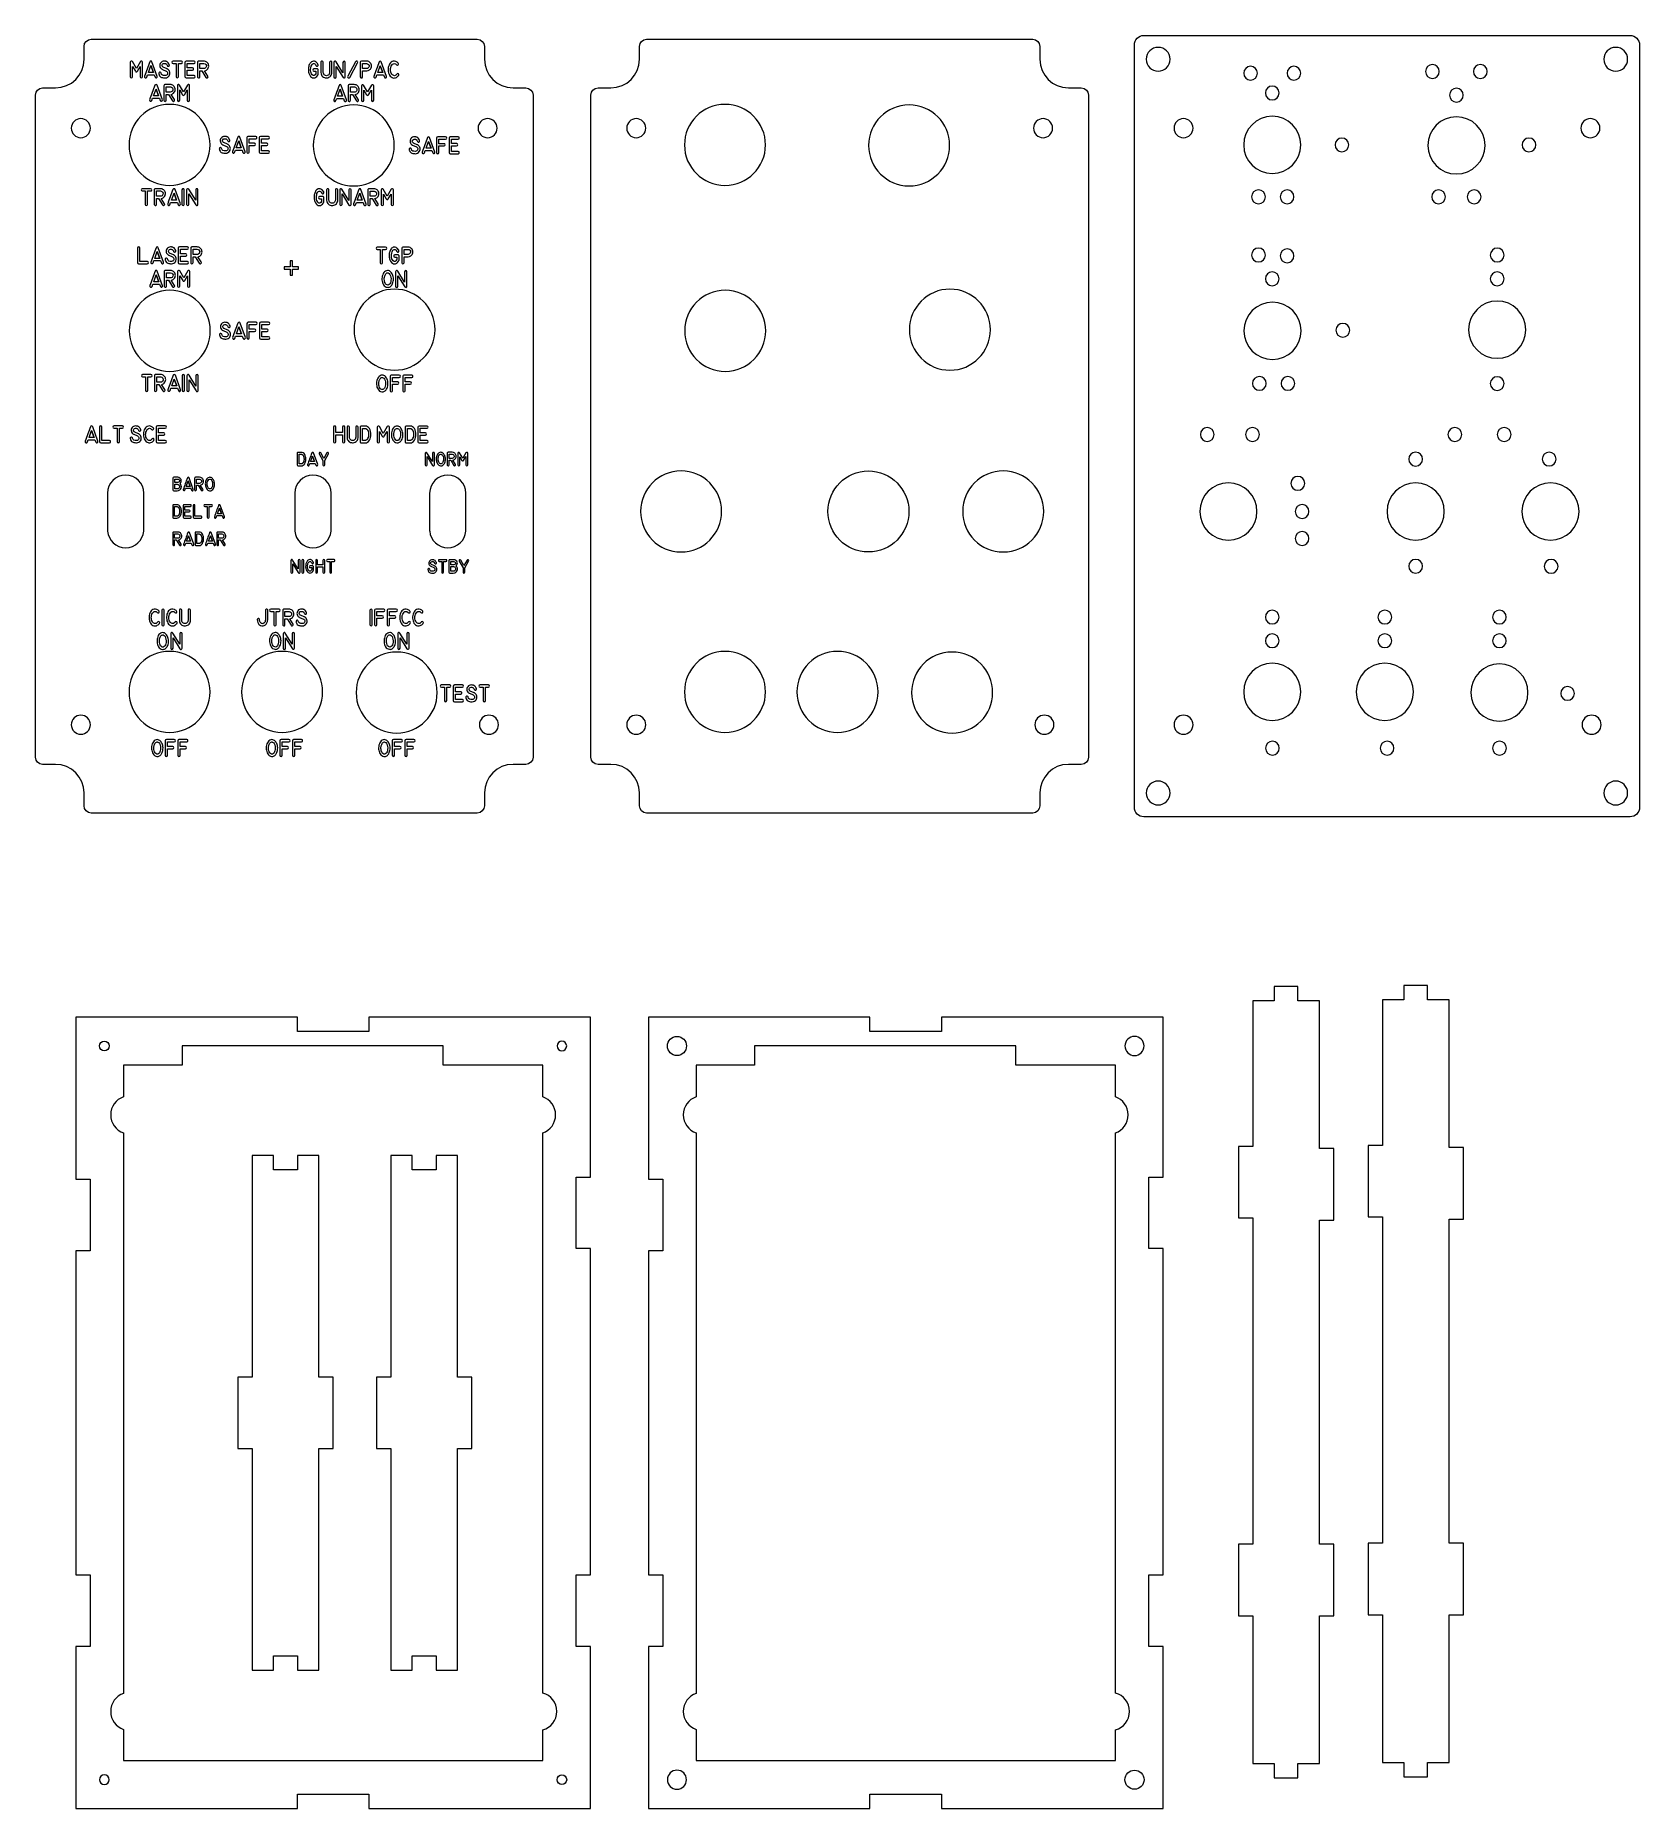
# Model space of a CAD drawing. Header units: millimetres. Extents: x -77 to 260, y -244 to 128.
import ezdxf

# ---------------------------------------------------------------- set-up
doc = ezdxf.new("R2010")
doc.units = ezdxf.units.MM
doc.header["$MEASUREMENT"] = 0
doc.layers.add('Cut', color=7, linetype='Continuous')
doc.layers.add('Engrave', color=7, linetype='Continuous')

msp = doc.modelspace()

# ---------------------------------------------------------------- linework, layer by layer
at = {"layer": 'Cut', "color": 250, "lineweight": 9}
for points, knots in [([(15.9454, 126.7647), (15.9454, 126.7647), (-65.0547, 126.7647), (-65.0547, 126.7647), (-65.0547, 126.7647), (-65.8797, 126.7647), (-66.5547, 126.0897), (-66.5547, 125.2647), (-66.5547, 125.2647), (-66.5547, 125.2647), (-66.5547, 122.5647), (-66.5547, 122.5647), (-66.5547, 122.5647), (-66.5547, 119.251), (-69.241, 116.5647), (-72.5547, 116.5647), (-72.5547, 116.5647), (-72.5547, 116.5647), (-75.2546, 116.5647), (-75.2546, 116.5647), (-75.2546, 116.5647), (-76.0796, 116.5647), (-76.7546, 115.8897), (-76.7546, 115.0647), (-76.7546, 115.0647), (-76.7546, 115.0647), (-76.7546, -23.8355), (-76.7546, -23.8355), (-76.7546, -23.8355), (-76.7546, -24.6605), (-76.0796, -25.3355), (-75.2546, -25.3355), (-75.2546, -25.3355), (-75.2546, -25.3355), (-72.5547, -25.3355), (-72.5547, -25.3355), (-72.5547, -25.3355), (-69.241, -25.3355), (-66.5547, -28.0218), (-66.5547, -31.3355), (-66.5547, -31.3355), (-66.5547, -31.3355), (-66.5547, -34.0353), (-66.5547, -34.0353), (-66.5547, -34.0353), (-66.5547, -34.8603), (-65.8797, -35.5353), (-65.0547, -35.5353), (-65.0547, -35.5353), (-65.0547, -35.5353), (15.9454, -35.5353), (15.9454, -35.5353), (15.9454, -35.5353), (16.7704, -35.5353), (17.4454, -34.8603), (17.4454, -34.0353), (17.4454, -34.0353), (17.4454, -34.0353), (17.4454, -31.3355), (17.4454, -31.3355), (17.4454, -31.3355), (17.4454, -28.0218), (20.1317, -25.3355), (23.4454, -25.3355), (23.4454, -25.3355), (23.4454, -25.3355), (26.1454, -25.3355), (26.1454, -25.3355), (26.1454, -25.3355), (26.9704, -25.3355), (27.6454, -24.6605), (27.6454, -23.8355), (27.6454, -23.8355), (27.6454, -23.8355), (27.6454, 115.0647), (27.6454, 115.0647), (27.6454, 115.0647), (27.6454, 115.8897), (26.9704, 116.5647), (26.1454, 116.5647), (26.1454, 116.5647), (26.1454, 116.5647), (23.4454, 116.5647), (23.4454, 116.5647), (23.4454, 116.5647), (20.1317, 116.5647), (17.4454, 119.251), (17.4454, 122.5647), (17.4454, 122.5647), (17.4454, 122.5647), (17.4454, 125.2647), (17.4454, 125.2647), (17.4454, 125.2647), (17.4454, 126.0897), (16.7704, 126.7647), (15.9454, 126.7647)], [0, 0, 0, 0, 0.04, 0.04, 0.04, 0.04, 0.08, 0.08, 0.08, 0.08, 0.12, 0.12, 0.12, 0.12, 0.16, 0.16, 0.16, 0.16, 0.2, 0.2, 0.2, 0.2, 0.24, 0.24, 0.24, 0.24, 0.28, 0.28, 0.28, 0.28, 0.32, 0.32, 0.32, 0.32, 0.36, 0.36, 0.36, 0.36, 0.4, 0.4, 0.4, 0.4, 0.44, 0.44, 0.44, 0.44, 0.48, 0.48, 0.48, 0.48, 0.52, 0.52, 0.52, 0.52, 0.56, 0.56, 0.56, 0.56, 0.6, 0.6, 0.6, 0.6, 0.64, 0.64, 0.64, 0.64, 0.68, 0.68, 0.68, 0.68, 0.72, 0.72, 0.72, 0.72, 0.76, 0.76, 0.76, 0.76, 0.8, 0.8, 0.8, 0.8, 0.84, 0.84, 0.84, 0.84, 0.88, 0.88, 0.88, 0.88, 0.92, 0.92, 0.92, 0.92, 1, 1, 1, 1]), ([(132.4784, 126.7647), (132.4784, 126.7647), (51.4783, 126.7647), (51.4783, 126.7647), (51.4783, 126.7647), (50.6533, 126.7647), (49.9783, 126.0897), (49.9783, 125.2647), (49.9783, 125.2647), (49.9783, 125.2647), (49.9783, 122.5647), (49.9783, 122.5647), (49.9783, 122.5647), (49.9783, 119.251), (47.292, 116.5647), (43.9783, 116.5647), (43.9783, 116.5647), (43.9783, 116.5647), (41.2784, 116.5647), (41.2784, 116.5647), (41.2784, 116.5647), (40.4534, 116.5647), (39.7784, 115.8897), (39.7784, 115.0647), (39.7784, 115.0647), (39.7784, 115.0647), (39.7784, -23.8355), (39.7784, -23.8355), (39.7784, -23.8355), (39.7784, -24.6605), (40.4534, -25.3355), (41.2784, -25.3355), (41.2784, -25.3355), (41.2784, -25.3355), (43.9783, -25.3355), (43.9783, -25.3355), (43.9783, -25.3355), (47.292, -25.3355), (49.9783, -28.0218), (49.9783, -31.3355), (49.9783, -31.3355), (49.9783, -31.3355), (49.9783, -34.0353), (49.9783, -34.0353), (49.9783, -34.0353), (49.9783, -34.8603), (50.6533, -35.5353), (51.4783, -35.5353), (51.4783, -35.5353), (51.4783, -35.5353), (132.4784, -35.5353), (132.4784, -35.5353), (132.4784, -35.5353), (133.3034, -35.5353), (133.9784, -34.8603), (133.9784, -34.0353), (133.9784, -34.0353), (133.9784, -34.0353), (133.9784, -31.3355), (133.9784, -31.3355), (133.9784, -31.3355), (133.9784, -28.0218), (136.6647, -25.3355), (139.9784, -25.3355), (139.9784, -25.3355), (139.9784, -25.3355), (142.6784, -25.3355), (142.6784, -25.3355), (142.6784, -25.3355), (143.5034, -25.3355), (144.1784, -24.6605), (144.1784, -23.8355), (144.1784, -23.8355), (144.1784, -23.8355), (144.1784, 115.0647), (144.1784, 115.0647), (144.1784, 115.0647), (144.1784, 115.8897), (143.5034, 116.5647), (142.6784, 116.5647), (142.6784, 116.5647), (142.6784, 116.5647), (139.9784, 116.5647), (139.9784, 116.5647), (139.9784, 116.5647), (136.6647, 116.5647), (133.9784, 119.251), (133.9784, 122.5647), (133.9784, 122.5647), (133.9784, 122.5647), (133.9784, 125.2647), (133.9784, 125.2647), (133.9784, 125.2647), (133.9784, 126.0897), (133.3034, 126.7647), (132.4784, 126.7647)], [0, 0, 0, 0, 0.04, 0.04, 0.04, 0.04, 0.08, 0.08, 0.08, 0.08, 0.12, 0.12, 0.12, 0.12, 0.16, 0.16, 0.16, 0.16, 0.2, 0.2, 0.2, 0.2, 0.24, 0.24, 0.24, 0.24, 0.28, 0.28, 0.28, 0.28, 0.32, 0.32, 0.32, 0.32, 0.36, 0.36, 0.36, 0.36, 0.4, 0.4, 0.4, 0.4, 0.44, 0.44, 0.44, 0.44, 0.48, 0.48, 0.48, 0.48, 0.52, 0.52, 0.52, 0.52, 0.56, 0.56, 0.56, 0.56, 0.6, 0.6, 0.6, 0.6, 0.64, 0.64, 0.64, 0.64, 0.68, 0.68, 0.68, 0.68, 0.72, 0.72, 0.72, 0.72, 0.76, 0.76, 0.76, 0.76, 0.8, 0.8, 0.8, 0.8, 0.84, 0.84, 0.84, 0.84, 0.88, 0.88, 0.88, 0.88, 0.92, 0.92, 0.92, 0.92, 1, 1, 1, 1]), ([(257.8077, 127.5646), (257.8077, 127.5646), (155.8075, 127.5646), (155.8075, 127.5646), (155.8075, 127.5646), (154.7075, 127.5646), (153.8075, 126.6646), (153.8075, 125.5646), (153.8075, 125.5646), (153.8075, 125.5646), (153.8075, -34.3352), (153.8075, -34.3352), (153.8075, -34.3352), (153.8075, -35.4352), (154.7075, -36.3352), (155.8075, -36.3352), (155.8075, -36.3352), (155.8075, -36.3352), (257.8077, -36.3352), (257.8077, -36.3352), (257.8077, -36.3352), (258.9077, -36.3352), (259.8077, -35.4352), (259.8077, -34.3352), (259.8077, -34.3352), (259.8077, -34.3352), (259.8077, 125.5646), (259.8077, 125.5646), (259.8077, 125.5646), (259.8077, 126.6646), (258.9077, 127.5646), (257.8077, 127.5646)], [0, 0, 0, 0, 0.11111111, 0.11111111, 0.11111111, 0.11111111, 0.22222222, 0.22222222, 0.22222222, 0.22222222, 0.33333333, 0.33333333, 0.33333333, 0.33333333, 0.44444444, 0.44444444, 0.44444444, 0.44444444, 0.55555556, 0.55555556, 0.55555556, 0.55555556, 0.66666667, 0.66666667, 0.66666667, 0.66666667, 0.77777778, 0.77777778, 0.77777778, 0.77777778, 1, 1, 1, 1]), ([(-54.0187, 31.5287), (-54.0187, 31.5287), (-54.0187, 23.9087), (-54.0187, 23.9087), (-54.0187, 23.9087), (-54.0187, 23.9087), (-54.0187, 23.5987), (-54.0187, 23.5987), (-54.0187, 23.5987), (-54.0187, 23.5987), (-54.0312, 23.5987), (-54.0312, 23.5987), (-54.0312, 23.5987), (-54.1889, 21.6396), (-55.8289, 20.0987), (-57.8287, 20.0987), (-57.8287, 20.0987), (-59.8283, 20.0987), (-61.4683, 21.6394), (-61.6261, 23.5987), (-61.6261, 23.5987), (-61.6261, 23.5987), (-61.6387, 23.5987), (-61.6387, 23.5987), (-61.6387, 23.5987), (-61.6387, 23.5987), (-61.6387, 23.9087), (-61.6387, 23.9087), (-61.6387, 23.9087), (-61.6387, 23.9087), (-61.6387, 31.5287), (-61.6387, 31.5287), (-61.6387, 31.5287), (-61.6387, 33.6329), (-59.9329, 35.3387), (-57.8287, 35.3387), (-57.8287, 35.3387), (-55.7244, 35.3387), (-54.0187, 33.6329), (-54.0187, 31.5287)], [0, 0, 0, 0, 0.09090909, 0.09090909, 0.09090909, 0.09090909, 0.18181818, 0.18181818, 0.18181818, 0.18181818, 0.27272727, 0.27272727, 0.27272727, 0.27272727, 0.36363636, 0.36363636, 0.36363636, 0.36363636, 0.45454545, 0.45454545, 0.45454545, 0.45454545, 0.54545455, 0.54545455, 0.54545455, 0.54545455, 0.63636364, 0.63636364, 0.63636364, 0.63636364, 0.72727273, 0.72727273, 0.72727273, 0.72727273, 0.81818182, 0.81818182, 0.81818182, 0.81818182, 1, 1, 1, 1]), ([(-14.7193, 31.5287), (-14.7193, 31.5287), (-14.7193, 23.9087), (-14.7193, 23.9087), (-14.7193, 23.9087), (-14.7193, 23.9087), (-14.7193, 23.5987), (-14.7193, 23.5987), (-14.7193, 23.5987), (-14.7193, 23.5987), (-14.7318, 23.5987), (-14.7318, 23.5987), (-14.7318, 23.5987), (-14.8898, 21.6396), (-16.5296, 20.0987), (-18.5294, 20.0987), (-18.5294, 20.0987), (-20.5292, 20.0987), (-22.169, 21.6394), (-22.3268, 23.5987), (-22.3268, 23.5987), (-22.3268, 23.5987), (-22.3393, 23.5987), (-22.3393, 23.5987), (-22.3393, 23.5987), (-22.3393, 23.5987), (-22.3393, 23.9087), (-22.3393, 23.9087), (-22.3393, 23.9087), (-22.3393, 23.9087), (-22.3393, 31.5287), (-22.3393, 31.5287), (-22.3393, 31.5287), (-22.3393, 33.6329), (-20.6336, 35.3387), (-18.5294, 35.3387), (-18.5294, 35.3387), (-16.4251, 35.3387), (-14.7193, 33.6329), (-14.7193, 31.5287)], [0, 0, 0, 0, 0.09090909, 0.09090909, 0.09090909, 0.09090909, 0.18181818, 0.18181818, 0.18181818, 0.18181818, 0.27272727, 0.27272727, 0.27272727, 0.27272727, 0.36363636, 0.36363636, 0.36363636, 0.36363636, 0.45454545, 0.45454545, 0.45454545, 0.45454545, 0.54545455, 0.54545455, 0.54545455, 0.54545455, 0.63636364, 0.63636364, 0.63636364, 0.63636364, 0.72727273, 0.72727273, 0.72727273, 0.72727273, 0.81818182, 0.81818182, 0.81818182, 0.81818182, 1, 1, 1, 1]), ([(13.5759, 31.5287), (13.5759, 31.5287), (13.5759, 23.9087), (13.5759, 23.9087), (13.5759, 23.9087), (13.5759, 23.9087), (13.5759, 23.5987), (13.5759, 23.5987), (13.5759, 23.5987), (13.5759, 23.5987), (13.5634, 23.5987), (13.5634, 23.5987), (13.5634, 23.5987), (13.4054, 21.6396), (11.7656, 20.0987), (9.7658, 20.0987), (9.7658, 20.0987), (7.766, 20.0987), (6.1262, 21.6394), (5.9684, 23.5987), (5.9684, 23.5987), (5.9684, 23.5987), (5.9559, 23.5987), (5.9559, 23.5987), (5.9559, 23.5987), (5.9559, 23.5987), (5.9559, 23.9087), (5.9559, 23.9087), (5.9559, 23.9087), (5.9559, 23.9087), (5.9559, 31.5287), (5.9559, 31.5287), (5.9559, 31.5287), (5.9559, 33.6329), (7.6616, 35.3387), (9.7658, 35.3387), (9.7658, 35.3387), (11.8701, 35.3387), (13.5759, 33.6329), (13.5759, 31.5287)], [0, 0, 0, 0, 0.09090909, 0.09090909, 0.09090909, 0.09090909, 0.18181818, 0.18181818, 0.18181818, 0.18181818, 0.27272727, 0.27272727, 0.27272727, 0.27272727, 0.36363636, 0.36363636, 0.36363636, 0.36363636, 0.45454545, 0.45454545, 0.45454545, 0.45454545, 0.54545455, 0.54545455, 0.54545455, 0.54545455, 0.63636364, 0.63636364, 0.63636364, 0.63636364, 0.72727273, 0.72727273, 0.72727273, 0.72727273, 0.81818182, 0.81818182, 0.81818182, 0.81818182, 1, 1, 1, 1]), ([(195.6417, -188.9165), (195.6417, -188.9165), (195.6417, -203.9165), (195.6417, -203.9165), (195.6417, -203.9165), (195.6417, -203.9165), (192.6417, -203.9165), (192.6417, -203.9165), (192.6417, -203.9165), (192.6417, -203.9165), (192.6417, -234.9165), (192.6417, -234.9165), (192.6417, -234.9165), (192.6417, -234.9165), (188.1417, -234.9165), (188.1417, -234.9165), (188.1417, -234.9165), (188.1417, -234.9165), (188.1417, -237.9165), (188.1417, -237.9165), (188.1417, -237.9165), (188.1417, -237.9165), (183.1417, -237.9165), (183.1417, -237.9165), (183.1417, -237.9165), (183.1417, -237.9165), (183.1417, -234.9165), (183.1417, -234.9165), (183.1417, -234.9165), (183.1417, -234.9165), (178.6417, -234.9165), (178.6417, -234.9165), (178.6417, -234.9165), (178.6417, -234.9165), (178.6417, -203.9165), (178.6417, -203.9165), (178.6417, -203.9165), (178.6417, -203.9165), (175.6417, -203.9165), (175.6417, -203.9165), (175.6417, -203.9165), (175.6417, -203.9165), (175.6417, -188.9165), (175.6417, -188.9165), (175.6417, -188.9165), (175.6417, -188.9165), (178.6417, -188.9165), (178.6417, -188.9165), (178.6417, -188.9165), (178.6417, -188.9165), (178.6417, -120.4754), (178.6417, -120.4754), (178.6417, -120.4754), (178.6417, -120.4754), (175.6417, -120.4754), (175.6417, -120.4754), (175.6417, -120.4754), (175.6417, -120.4754), (175.6417, -105.4754), (175.6417, -105.4754), (175.6417, -105.4754), (175.6417, -105.4754), (178.6417, -105.4754), (178.6417, -105.4754), (178.6417, -105.4754), (178.6417, -105.4754), (178.6417, -74.9164), (178.6417, -74.9164), (178.6417, -74.9164), (178.6417, -74.9164), (183.1417, -74.9164), (183.1417, -74.9164), (183.1417, -74.9164), (183.1417, -74.9164), (183.1417, -71.9164), (183.1417, -71.9164), (183.1417, -71.9164), (183.1417, -71.9164), (188.1417, -71.9164), (188.1417, -71.9164), (188.1417, -71.9164), (188.1417, -71.9164), (188.1417, -74.9164), (188.1417, -74.9164), (188.1417, -74.9164), (188.1417, -74.9164), (192.6417, -74.9164), (192.6417, -74.9164), (192.6417, -74.9164), (192.6417, -74.9164), (192.6417, -105.9165), (192.6417, -105.9165), (192.6417, -105.9165), (192.6417, -105.9165), (195.6417, -105.9165), (195.6417, -105.9165), (195.6417, -105.9165), (195.6417, -105.9165), (195.6417, -120.9165), (195.6417, -120.9165), (195.6417, -120.9165), (195.6417, -120.9165), (192.6417, -120.9165), (192.6417, -120.9165), (192.6417, -120.9165), (192.6417, -120.9165), (192.6417, -188.9165), (192.6417, -188.9165), (192.6417, -188.9165), (192.6417, -188.9165), (195.6417, -188.9165), (195.6417, -188.9165)], [0, 0, 0, 0, 0.03448276, 0.03448276, 0.03448276, 0.03448276, 0.06896552, 0.06896552, 0.06896552, 0.06896552, 0.10344828, 0.10344828, 0.10344828, 0.10344828, 0.13793103, 0.13793103, 0.13793103, 0.13793103, 0.17241379, 0.17241379, 0.17241379, 0.17241379, 0.20689655, 0.20689655, 0.20689655, 0.20689655, 0.24137931, 0.24137931, 0.24137931, 0.24137931, 0.27586207, 0.27586207, 0.27586207, 0.27586207, 0.31034483, 0.31034483, 0.31034483, 0.31034483, 0.34482759, 0.34482759, 0.34482759, 0.34482759, 0.37931034, 0.37931034, 0.37931034, 0.37931034, 0.4137931, 0.4137931, 0.4137931, 0.4137931, 0.44827586, 0.44827586, 0.44827586, 0.44827586, 0.48275862, 0.48275862, 0.48275862, 0.48275862, 0.51724138, 0.51724138, 0.51724138, 0.51724138, 0.55172414, 0.55172414, 0.55172414, 0.55172414, 0.5862069, 0.5862069, 0.5862069, 0.5862069, 0.62068966, 0.62068966, 0.62068966, 0.62068966, 0.65517241, 0.65517241, 0.65517241, 0.65517241, 0.68965517, 0.68965517, 0.68965517, 0.68965517, 0.72413793, 0.72413793, 0.72413793, 0.72413793, 0.75862069, 0.75862069, 0.75862069, 0.75862069, 0.79310345, 0.79310345, 0.79310345, 0.79310345, 0.82758621, 0.82758621, 0.82758621, 0.82758621, 0.86206897, 0.86206897, 0.86206897, 0.86206897, 0.89655172, 0.89655172, 0.89655172, 0.89655172, 0.93103448, 0.93103448, 0.93103448, 0.93103448, 1, 1, 1, 1]), ([(222.8413, -188.7044), (222.8413, -188.7044), (222.8413, -203.7044), (222.8413, -203.7044), (222.8413, -203.7044), (222.8413, -203.7044), (219.8413, -203.7044), (219.8413, -203.7044), (219.8413, -203.7044), (219.8413, -203.7044), (219.8413, -234.7044), (219.8413, -234.7044), (219.8413, -234.7044), (219.8413, -234.7044), (215.3413, -234.7044), (215.3413, -234.7044), (215.3413, -234.7044), (215.3413, -234.7044), (215.3413, -237.7044), (215.3413, -237.7044), (215.3413, -237.7044), (215.3413, -237.7044), (210.3413, -237.7044), (210.3413, -237.7044), (210.3413, -237.7044), (210.3413, -237.7044), (210.3413, -234.7044), (210.3413, -234.7044), (210.3413, -234.7044), (210.3413, -234.7044), (205.8413, -234.7044), (205.8413, -234.7044), (205.8413, -234.7044), (205.8413, -234.7044), (205.8413, -203.7044), (205.8413, -203.7044), (205.8413, -203.7044), (205.8413, -203.7044), (202.8413, -203.7044), (202.8413, -203.7044), (202.8413, -203.7044), (202.8413, -203.7044), (202.8413, -188.7044), (202.8413, -188.7044), (202.8413, -188.7044), (202.8413, -188.7044), (205.8413, -188.7044), (205.8413, -188.7044), (205.8413, -188.7044), (205.8413, -188.7044), (205.8413, -120.2633), (205.8413, -120.2633), (205.8413, -120.2633), (205.8413, -120.2633), (202.8413, -120.2633), (202.8413, -120.2633), (202.8413, -120.2633), (202.8413, -120.2633), (202.8413, -105.2633), (202.8413, -105.2633), (202.8413, -105.2633), (202.8413, -105.2633), (205.8413, -105.2633), (205.8413, -105.2633), (205.8413, -105.2633), (205.8413, -105.2633), (205.8413, -74.7043), (205.8413, -74.7043), (205.8413, -74.7043), (205.8413, -74.7043), (210.3413, -74.7043), (210.3413, -74.7043), (210.3413, -74.7043), (210.3413, -74.7043), (210.3413, -71.7043), (210.3413, -71.7043), (210.3413, -71.7043), (210.3413, -71.7043), (215.3413, -71.7043), (215.3413, -71.7043), (215.3413, -71.7043), (215.3413, -71.7043), (215.3413, -74.7043), (215.3413, -74.7043), (215.3413, -74.7043), (215.3413, -74.7043), (219.8413, -74.7043), (219.8413, -74.7043), (219.8413, -74.7043), (219.8413, -74.7043), (219.8413, -105.7044), (219.8413, -105.7044), (219.8413, -105.7044), (219.8413, -105.7044), (222.8413, -105.7044), (222.8413, -105.7044), (222.8413, -105.7044), (222.8413, -105.7044), (222.8413, -120.7044), (222.8413, -120.7044), (222.8413, -120.7044), (222.8413, -120.7044), (219.8413, -120.7044), (219.8413, -120.7044), (219.8413, -120.7044), (219.8413, -120.7044), (219.8413, -188.7044), (219.8413, -188.7044), (219.8413, -188.7044), (219.8413, -188.7044), (222.8413, -188.7044), (222.8413, -188.7044)], [0, 0, 0, 0, 0.03448276, 0.03448276, 0.03448276, 0.03448276, 0.06896552, 0.06896552, 0.06896552, 0.06896552, 0.10344828, 0.10344828, 0.10344828, 0.10344828, 0.13793103, 0.13793103, 0.13793103, 0.13793103, 0.17241379, 0.17241379, 0.17241379, 0.17241379, 0.20689655, 0.20689655, 0.20689655, 0.20689655, 0.24137931, 0.24137931, 0.24137931, 0.24137931, 0.27586207, 0.27586207, 0.27586207, 0.27586207, 0.31034483, 0.31034483, 0.31034483, 0.31034483, 0.34482759, 0.34482759, 0.34482759, 0.34482759, 0.37931034, 0.37931034, 0.37931034, 0.37931034, 0.4137931, 0.4137931, 0.4137931, 0.4137931, 0.44827586, 0.44827586, 0.44827586, 0.44827586, 0.48275862, 0.48275862, 0.48275862, 0.48275862, 0.51724138, 0.51724138, 0.51724138, 0.51724138, 0.55172414, 0.55172414, 0.55172414, 0.55172414, 0.5862069, 0.5862069, 0.5862069, 0.5862069, 0.62068966, 0.62068966, 0.62068966, 0.62068966, 0.65517241, 0.65517241, 0.65517241, 0.65517241, 0.68965517, 0.68965517, 0.68965517, 0.68965517, 0.72413793, 0.72413793, 0.72413793, 0.72413793, 0.75862069, 0.75862069, 0.75862069, 0.75862069, 0.79310345, 0.79310345, 0.79310345, 0.79310345, 0.82758621, 0.82758621, 0.82758621, 0.82758621, 0.86206897, 0.86206897, 0.86206897, 0.86206897, 0.89655172, 0.89655172, 0.89655172, 0.89655172, 0.93103448, 0.93103448, 0.93103448, 0.93103448, 1, 1, 1, 1]), ([(39.7051, -244.3535), (39.7051, -244.3535), (-6.795, -244.3535), (-6.795, -244.3535), (-6.795, -244.3535), (-6.795, -244.3535), (-6.795, -241.3517), (-6.795, -241.3517), (-6.795, -241.3517), (-6.795, -241.3517), (-21.795, -241.3517), (-21.795, -241.3517), (-21.795, -241.3517), (-21.795, -241.3517), (-21.795, -244.3535), (-21.795, -244.3535), (-21.795, -244.3535), (-21.795, -244.3535), (-68.2949, -244.3535), (-68.2949, -244.3535), (-68.2949, -244.3535), (-68.2949, -244.3535), (-68.2949, -210.3535), (-68.2949, -210.3535), (-68.2949, -210.3535), (-68.2949, -210.3535), (-65.2949, -210.3535), (-65.2949, -210.3535), (-65.2949, -210.3535), (-65.2949, -210.3535), (-65.2949, -195.3535), (-65.2949, -195.3535), (-65.2949, -195.3535), (-65.2949, -195.3535), (-68.2949, -195.3535), (-68.2949, -195.3535), (-68.2949, -195.3535), (-68.2949, -195.3535), (-68.2949, -127.3535), (-68.2949, -127.3535), (-68.2949, -127.3535), (-68.2949, -127.3535), (-65.2949, -127.3535), (-65.2949, -127.3535), (-65.2949, -127.3535), (-65.2949, -127.3535), (-65.2949, -112.3535), (-65.2949, -112.3535), (-65.2949, -112.3535), (-65.2949, -112.3535), (-68.2949, -112.3535), (-68.2949, -112.3535), (-68.2949, -112.3535), (-68.2949, -112.3535), (-68.2949, -78.3535), (-68.2949, -78.3535), (-68.2949, -78.3535), (-68.2949, -78.3535), (-21.795, -78.3535), (-21.795, -78.3535), (-21.795, -78.3535), (-21.795, -78.3535), (-21.795, -81.3553), (-21.795, -81.3553), (-21.795, -81.3553), (-21.795, -81.3553), (-6.795, -81.3553), (-6.795, -81.3553), (-6.795, -81.3553), (-6.795, -81.3553), (-6.795, -78.3535), (-6.795, -78.3535), (-6.795, -78.3535), (-6.795, -78.3535), (39.7051, -78.3535), (39.7051, -78.3535), (39.7051, -78.3535), (39.7051, -78.3535), (39.7051, -111.9124), (39.7051, -111.9124), (39.7051, -111.9124), (39.7051, -111.9124), (36.7051, -111.9124), (36.7051, -111.9124), (36.7051, -111.9124), (36.7051, -111.9124), (36.7051, -126.9124), (36.7051, -126.9124), (36.7051, -126.9124), (36.7051, -126.9124), (39.7051, -126.9124), (39.7051, -126.9124), (39.7051, -126.9124), (39.7051, -126.9124), (39.7051, -195.3535), (39.7051, -195.3535), (39.7051, -195.3535), (39.7051, -195.3535), (36.7051, -195.3535), (36.7051, -195.3535), (36.7051, -195.3535), (36.7051, -195.3535), (36.7051, -210.3535), (36.7051, -210.3535), (36.7051, -210.3535), (36.7051, -210.3535), (39.7051, -210.3535), (39.7051, -210.3535), (39.7051, -210.3535), (39.7051, -210.3535), (39.7051, -244.3535), (39.7051, -244.3535), (39.7051, -244.3535), (39.7051, -244.3535), (39.7051, -244.3535), (39.7051, -244.3535)], [0, 0, 0, 0, 0.03333333, 0.03333333, 0.03333333, 0.03333333, 0.06666667, 0.06666667, 0.06666667, 0.06666667, 0.1, 0.1, 0.1, 0.1, 0.13333333, 0.13333333, 0.13333333, 0.13333333, 0.16666667, 0.16666667, 0.16666667, 0.16666667, 0.2, 0.2, 0.2, 0.2, 0.23333333, 0.23333333, 0.23333333, 0.23333333, 0.26666667, 0.26666667, 0.26666667, 0.26666667, 0.3, 0.3, 0.3, 0.3, 0.33333333, 0.33333333, 0.33333333, 0.33333333, 0.36666667, 0.36666667, 0.36666667, 0.36666667, 0.4, 0.4, 0.4, 0.4, 0.43333333, 0.43333333, 0.43333333, 0.43333333, 0.46666667, 0.46666667, 0.46666667, 0.46666667, 0.5, 0.5, 0.5, 0.5, 0.53333333, 0.53333333, 0.53333333, 0.53333333, 0.56666667, 0.56666667, 0.56666667, 0.56666667, 0.6, 0.6, 0.6, 0.6, 0.63333333, 0.63333333, 0.63333333, 0.63333333, 0.66666667, 0.66666667, 0.66666667, 0.66666667, 0.7, 0.7, 0.7, 0.7, 0.73333333, 0.73333333, 0.73333333, 0.73333333, 0.76666667, 0.76666667, 0.76666667, 0.76666667, 0.8, 0.8, 0.8, 0.8, 0.83333333, 0.83333333, 0.83333333, 0.83333333, 0.86666667, 0.86666667, 0.86666667, 0.86666667, 0.9, 0.9, 0.9, 0.9, 0.93333333, 0.93333333, 0.93333333, 0.93333333, 1, 1, 1, 1]), ([(159.8451, -244.3535), (159.8451, -244.3535), (113.345, -244.3535), (113.345, -244.3535), (113.345, -244.3535), (113.345, -244.3535), (113.345, -241.3517), (113.345, -241.3517), (113.345, -241.3517), (113.345, -241.3517), (98.345, -241.3517), (98.345, -241.3517), (98.345, -241.3517), (98.345, -241.3517), (98.345, -244.3535), (98.345, -244.3535), (98.345, -244.3535), (98.345, -244.3535), (51.8451, -244.3535), (51.8451, -244.3535), (51.8451, -244.3535), (51.8451, -244.3535), (51.8451, -210.3535), (51.8451, -210.3535), (51.8451, -210.3535), (51.8451, -210.3535), (54.8451, -210.3535), (54.8451, -210.3535), (54.8451, -210.3535), (54.8451, -210.3535), (54.8451, -195.3535), (54.8451, -195.3535), (54.8451, -195.3535), (54.8451, -195.3535), (51.8451, -195.3535), (51.8451, -195.3535), (51.8451, -195.3535), (51.8451, -195.3535), (51.8451, -127.3535), (51.8451, -127.3535), (51.8451, -127.3535), (51.8451, -127.3535), (54.8451, -127.3535), (54.8451, -127.3535), (54.8451, -127.3535), (54.8451, -127.3535), (54.8451, -112.3535), (54.8451, -112.3535), (54.8451, -112.3535), (54.8451, -112.3535), (51.8451, -112.3535), (51.8451, -112.3535), (51.8451, -112.3535), (51.8451, -112.3535), (51.8451, -78.3535), (51.8451, -78.3535), (51.8451, -78.3535), (51.8451, -78.3535), (98.345, -78.3535), (98.345, -78.3535), (98.345, -78.3535), (98.345, -78.3535), (98.345, -81.3553), (98.345, -81.3553), (98.345, -81.3553), (98.345, -81.3553), (113.345, -81.3553), (113.345, -81.3553), (113.345, -81.3553), (113.345, -81.3553), (113.345, -78.3535), (113.345, -78.3535), (113.345, -78.3535), (113.345, -78.3535), (159.8451, -78.3535), (159.8451, -78.3535), (159.8451, -78.3535), (159.8451, -78.3535), (159.8451, -111.9124), (159.8451, -111.9124), (159.8451, -111.9124), (159.8451, -111.9124), (156.8451, -111.9124), (156.8451, -111.9124), (156.8451, -111.9124), (156.8451, -111.9124), (156.8451, -126.9124), (156.8451, -126.9124), (156.8451, -126.9124), (156.8451, -126.9124), (159.8451, -126.9124), (159.8451, -126.9124), (159.8451, -126.9124), (159.8451, -126.9124), (159.8451, -195.3535), (159.8451, -195.3535), (159.8451, -195.3535), (159.8451, -195.3535), (156.8451, -195.3535), (156.8451, -195.3535), (156.8451, -195.3535), (156.8451, -195.3535), (156.8451, -210.3535), (156.8451, -210.3535), (156.8451, -210.3535), (156.8451, -210.3535), (159.8451, -210.3535), (159.8451, -210.3535), (159.8451, -210.3535), (159.8451, -210.3535), (159.8451, -244.3535), (159.8451, -244.3535), (159.8451, -244.3535), (159.8451, -244.3535), (159.8451, -244.3535), (159.8451, -244.3535)], [0, 0, 0, 0, 0.03333333, 0.03333333, 0.03333333, 0.03333333, 0.06666667, 0.06666667, 0.06666667, 0.06666667, 0.1, 0.1, 0.1, 0.1, 0.13333333, 0.13333333, 0.13333333, 0.13333333, 0.16666667, 0.16666667, 0.16666667, 0.16666667, 0.2, 0.2, 0.2, 0.2, 0.23333333, 0.23333333, 0.23333333, 0.23333333, 0.26666667, 0.26666667, 0.26666667, 0.26666667, 0.3, 0.3, 0.3, 0.3, 0.33333333, 0.33333333, 0.33333333, 0.33333333, 0.36666667, 0.36666667, 0.36666667, 0.36666667, 0.4, 0.4, 0.4, 0.4, 0.43333333, 0.43333333, 0.43333333, 0.43333333, 0.46666667, 0.46666667, 0.46666667, 0.46666667, 0.5, 0.5, 0.5, 0.5, 0.53333333, 0.53333333, 0.53333333, 0.53333333, 0.56666667, 0.56666667, 0.56666667, 0.56666667, 0.6, 0.6, 0.6, 0.6, 0.63333333, 0.63333333, 0.63333333, 0.63333333, 0.66666667, 0.66666667, 0.66666667, 0.66666667, 0.7, 0.7, 0.7, 0.7, 0.73333333, 0.73333333, 0.73333333, 0.73333333, 0.76666667, 0.76666667, 0.76666667, 0.76666667, 0.8, 0.8, 0.8, 0.8, 0.83333333, 0.83333333, 0.83333333, 0.83333333, 0.86666667, 0.86666667, 0.86666667, 0.86666667, 0.9, 0.9, 0.9, 0.9, 0.93333333, 0.93333333, 0.93333333, 0.93333333, 1, 1, 1, 1]), ([(-21.7949, -107.3535), (-21.7949, -107.3535), (-17.2949, -107.3535), (-17.2949, -107.3535), (-17.2949, -107.3535), (-17.2949, -107.3535), (-17.2949, -153.8535), (-17.2949, -153.8535), (-17.2949, -153.8535), (-17.2949, -153.8535), (-14.2949, -153.8535), (-14.2949, -153.8535), (-14.2949, -153.8535), (-14.2949, -153.8535), (-14.2949, -168.8535), (-14.2949, -168.8535), (-14.2949, -168.8535), (-14.2949, -168.8535), (-17.2949, -168.8535), (-17.2949, -168.8535), (-17.2949, -168.8535), (-17.2949, -168.8535), (-17.2949, -215.3534), (-17.2949, -215.3534), (-17.2949, -215.3534), (-17.2949, -215.3534), (-21.7949, -215.3534), (-21.7949, -215.3534), (-21.7949, -215.3534), (-21.7949, -215.3534), (-21.7949, -212.3534), (-21.7949, -212.3534), (-21.7949, -212.3534), (-21.7949, -212.3534), (-26.7949, -212.3534), (-26.7949, -212.3534), (-26.7949, -212.3534), (-26.7949, -212.3534), (-26.7949, -215.3534), (-26.7949, -215.3534), (-26.7949, -215.3534), (-26.7949, -215.3534), (-31.2949, -215.3534), (-31.2949, -215.3534), (-31.2949, -215.3534), (-31.2949, -215.3534), (-31.2949, -168.8535), (-31.2949, -168.8535), (-31.2949, -168.8535), (-31.2949, -168.8535), (-34.2949, -168.8535), (-34.2949, -168.8535), (-34.2949, -168.8535), (-34.2949, -168.8535), (-34.2949, -153.8535), (-34.2949, -153.8535), (-34.2949, -153.8535), (-34.2949, -153.8535), (-31.2949, -153.8535), (-31.2949, -153.8535), (-31.2949, -153.8535), (-31.2949, -153.8535), (-31.2949, -107.3535), (-31.2949, -107.3535), (-31.2949, -107.3535), (-31.2949, -107.3535), (-26.7949, -107.3535), (-26.7949, -107.3535), (-26.7949, -107.3535), (-26.7949, -107.3535), (-26.7949, -110.3535), (-26.7949, -110.3535), (-26.7949, -110.3535), (-26.7949, -110.3535), (-21.7949, -110.3535), (-21.7949, -110.3535), (-21.7949, -110.3535), (-21.7949, -110.3535), (-21.7949, -107.3535), (-21.7949, -107.3535)], [0, 0, 0, 0, 0.04761905, 0.04761905, 0.04761905, 0.04761905, 0.0952381, 0.0952381, 0.0952381, 0.0952381, 0.14285714, 0.14285714, 0.14285714, 0.14285714, 0.19047619, 0.19047619, 0.19047619, 0.19047619, 0.23809524, 0.23809524, 0.23809524, 0.23809524, 0.28571429, 0.28571429, 0.28571429, 0.28571429, 0.33333333, 0.33333333, 0.33333333, 0.33333333, 0.38095238, 0.38095238, 0.38095238, 0.38095238, 0.42857143, 0.42857143, 0.42857143, 0.42857143, 0.47619048, 0.47619048, 0.47619048, 0.47619048, 0.52380952, 0.52380952, 0.52380952, 0.52380952, 0.57142857, 0.57142857, 0.57142857, 0.57142857, 0.61904762, 0.61904762, 0.61904762, 0.61904762, 0.66666667, 0.66666667, 0.66666667, 0.66666667, 0.71428571, 0.71428571, 0.71428571, 0.71428571, 0.76190476, 0.76190476, 0.76190476, 0.76190476, 0.80952381, 0.80952381, 0.80952381, 0.80952381, 0.85714286, 0.85714286, 0.85714286, 0.85714286, 0.9047619, 0.9047619, 0.9047619, 0.9047619, 1, 1, 1, 1]), ([(7.3091, -107.3535), (7.3091, -107.3535), (11.8091, -107.3535), (11.8091, -107.3535), (11.8091, -107.3535), (11.8091, -107.3535), (11.8091, -153.8535), (11.8091, -153.8535), (11.8091, -153.8535), (11.8091, -153.8535), (14.8091, -153.8535), (14.8091, -153.8535), (14.8091, -153.8535), (14.8091, -153.8535), (14.8091, -168.8535), (14.8091, -168.8535), (14.8091, -168.8535), (14.8091, -168.8535), (11.8091, -168.8535), (11.8091, -168.8535), (11.8091, -168.8535), (11.8091, -168.8535), (11.8091, -215.3534), (11.8091, -215.3534), (11.8091, -215.3534), (11.8091, -215.3534), (7.3091, -215.3534), (7.3091, -215.3534), (7.3091, -215.3534), (7.3091, -215.3534), (7.3091, -212.3534), (7.3091, -212.3534), (7.3091, -212.3534), (7.3091, -212.3534), (2.3091, -212.3534), (2.3091, -212.3534), (2.3091, -212.3534), (2.3091, -212.3534), (2.3091, -215.3534), (2.3091, -215.3534), (2.3091, -215.3534), (2.3091, -215.3534), (-2.1909, -215.3534), (-2.1909, -215.3534), (-2.1909, -215.3534), (-2.1909, -215.3534), (-2.1909, -168.8535), (-2.1909, -168.8535), (-2.1909, -168.8535), (-2.1909, -168.8535), (-5.1909, -168.8535), (-5.1909, -168.8535), (-5.1909, -168.8535), (-5.1909, -168.8535), (-5.1909, -153.8535), (-5.1909, -153.8535), (-5.1909, -153.8535), (-5.1909, -153.8535), (-2.1909, -153.8535), (-2.1909, -153.8535), (-2.1909, -153.8535), (-2.1909, -153.8535), (-2.1909, -107.3535), (-2.1909, -107.3535), (-2.1909, -107.3535), (-2.1909, -107.3535), (2.3091, -107.3535), (2.3091, -107.3535), (2.3091, -107.3535), (2.3091, -107.3535), (2.3091, -110.3535), (2.3091, -110.3535), (2.3091, -110.3535), (2.3091, -110.3535), (7.3091, -110.3535), (7.3091, -110.3535), (7.3091, -110.3535), (7.3091, -110.3535), (7.3091, -107.3535), (7.3091, -107.3535)], [0, 0, 0, 0, 0.04761905, 0.04761905, 0.04761905, 0.04761905, 0.0952381, 0.0952381, 0.0952381, 0.0952381, 0.14285714, 0.14285714, 0.14285714, 0.14285714, 0.19047619, 0.19047619, 0.19047619, 0.19047619, 0.23809524, 0.23809524, 0.23809524, 0.23809524, 0.28571429, 0.28571429, 0.28571429, 0.28571429, 0.33333333, 0.33333333, 0.33333333, 0.33333333, 0.38095238, 0.38095238, 0.38095238, 0.38095238, 0.42857143, 0.42857143, 0.42857143, 0.42857143, 0.47619048, 0.47619048, 0.47619048, 0.47619048, 0.52380952, 0.52380952, 0.52380952, 0.52380952, 0.57142857, 0.57142857, 0.57142857, 0.57142857, 0.61904762, 0.61904762, 0.61904762, 0.61904762, 0.66666667, 0.66666667, 0.66666667, 0.66666667, 0.71428571, 0.71428571, 0.71428571, 0.71428571, 0.76190476, 0.76190476, 0.76190476, 0.76190476, 0.80952381, 0.80952381, 0.80952381, 0.80952381, 0.85714286, 0.85714286, 0.85714286, 0.85714286, 0.9047619, 0.9047619, 0.9047619, 0.9047619, 1, 1, 1, 1])]:
    msp.add_open_spline(points, degree=3, knots=knots, dxfattribs=at)
at = {"layer": 'Cut', "lineweight": 9}
for points, knots in [([(158.8078, 125.0647), (160.1881, 125.0647), (161.3074, 123.9451), (161.3074, 122.5646), (161.3074, 122.5646), (161.3075, 121.1844), (160.1879, 120.0647), (158.8074, 120.0647), (158.8074, 120.0647), (157.4274, 120.065), (156.3075, 121.1842), (156.3075, 122.5646), (156.3075, 122.5646), (156.3076, 123.9458), (157.427, 125.0644), (158.8078, 125.0647)], [0, 0, 0, 0, 0.2, 0.2, 0.2, 0.2, 0.4, 0.4, 0.4, 0.4, 0.6, 0.6, 0.6, 0.6, 1, 1, 1, 1]), ([(254.808, 125.0647), (256.1882, 125.0647), (257.3075, 123.9451), (257.3075, 122.5646), (257.3075, 122.5646), (257.3077, 121.1844), (256.1881, 120.0647), (254.8075, 120.0647), (254.8075, 120.0647), (253.4275, 120.065), (252.3077, 121.1842), (252.3077, 122.5646), (252.3077, 122.5646), (252.3078, 123.9458), (253.4272, 125.0644), (254.808, 125.0647)], [0, 0, 0, 0, 0.2, 0.2, 0.2, 0.2, 0.4, 0.4, 0.4, 0.4, 0.6, 0.6, 0.6, 0.6, 1, 1, 1, 1]), ([(178.1983, 121.0905), (178.999, 121.0905), (179.6481, 120.4412), (179.6481, 119.6405), (179.6481, 119.6405), (179.6482, 118.84), (178.9988, 118.1905), (178.1981, 118.1905), (178.1981, 118.1905), (177.3977, 118.1908), (176.7482, 118.8399), (176.7482, 119.6405), (176.7482, 119.6405), (176.7483, 120.4416), (177.3975, 121.0904), (178.1983, 121.0905)], [0, 0, 0, 0, 0.2, 0.2, 0.2, 0.2, 0.4, 0.4, 0.4, 0.4, 0.6, 0.6, 0.6, 0.6, 1, 1, 1, 1]), ([(187.2984, 121.0905), (188.0991, 121.0905), (188.7482, 120.4412), (188.7482, 119.6405), (188.7482, 119.6405), (188.7483, 118.84), (188.0989, 118.1905), (187.2982, 118.1905), (187.2982, 118.1905), (186.4978, 118.1908), (185.8483, 118.8399), (185.8483, 119.6405), (185.8483, 119.6405), (185.8484, 120.4416), (186.4976, 121.0904), (187.2984, 121.0905)], [0, 0, 0, 0, 0.2, 0.2, 0.2, 0.2, 0.4, 0.4, 0.4, 0.4, 0.6, 0.6, 0.6, 0.6, 1, 1, 1, 1]), ([(216.3491, 121.454), (217.1498, 121.454), (217.7989, 120.8047), (217.7989, 120.004), (217.7989, 120.004), (217.799, 119.2035), (217.1496, 118.554), (216.3489, 118.554), (216.3489, 118.554), (215.5484, 118.5543), (214.899, 119.2034), (214.899, 120.004), (214.899, 120.004), (214.8991, 120.8051), (215.5483, 121.4539), (216.3491, 121.454)], [0, 0, 0, 0, 0.2, 0.2, 0.2, 0.2, 0.4, 0.4, 0.4, 0.4, 0.6, 0.6, 0.6, 0.6, 1, 1, 1, 1]), ([(226.4033, 121.454), (227.204, 121.454), (227.8531, 120.8047), (227.8531, 120.004), (227.8531, 120.004), (227.8532, 119.2035), (227.2038, 118.554), (226.4031, 118.554), (226.4031, 118.554), (225.6027, 118.5543), (224.9532, 119.2034), (224.9532, 120.004), (224.9532, 120.004), (224.9533, 120.8051), (225.6025, 121.4539), (226.4033, 121.454)], [0, 0, 0, 0, 0.2, 0.2, 0.2, 0.2, 0.4, 0.4, 0.4, 0.4, 0.6, 0.6, 0.6, 0.6, 1, 1, 1, 1]), ([(182.7483, 116.9457), (183.549, 116.9457), (184.1981, 116.2964), (184.1981, 115.4957), (184.1981, 115.4957), (184.1982, 114.6952), (183.5488, 114.0457), (182.7481, 114.0457), (182.7481, 114.0457), (181.9478, 114.046), (181.2982, 114.6951), (181.2982, 115.4957), (181.2982, 115.4957), (181.2984, 116.2968), (181.9475, 116.9456), (182.7483, 116.9457)], [0, 0, 0, 0, 0.2, 0.2, 0.2, 0.2, 0.4, 0.4, 0.4, 0.4, 0.6, 0.6, 0.6, 0.6, 1, 1, 1, 1]), ([(221.3841, 116.493), (222.1848, 116.493), (222.8339, 115.8437), (222.8339, 115.0429), (222.8339, 115.0429), (222.834, 114.2424), (222.1846, 113.593), (221.3839, 113.593), (221.3839, 113.593), (220.5835, 113.5933), (219.934, 114.2424), (219.934, 115.0429), (219.934, 115.0429), (219.9341, 115.8441), (220.5833, 116.4929), (221.3841, 116.493)], [0, 0, 0, 0, 0.2, 0.2, 0.2, 0.2, 0.4, 0.4, 0.4, 0.4, 0.6, 0.6, 0.6, 0.6, 1, 1, 1, 1]), ([(-48.6137, 113.1035), (-43.9202, 113.1035), (-40.1141, 109.2969), (-40.1141, 104.6034), (-40.1141, 104.6034), (-40.1139, 99.9102), (-43.9203, 96.1035), (-48.614, 96.1035), (-48.614, 96.1035), (-53.3076, 96.1038), (-57.114, 99.9097), (-57.114, 104.6034), (-57.114, 104.6034), (-57.114, 109.2978), (-53.3077, 113.1032), (-48.6137, 113.1035)], [0, 0, 0, 0, 0.2, 0.2, 0.2, 0.2, 0.4, 0.4, 0.4, 0.4, 0.6, 0.6, 0.6, 0.6, 1, 1, 1, 1]), ([(-9.9794, 113.0091), (-5.2856, 113.0091), (-1.4797, 109.2025), (-1.4797, 104.509), (-1.4797, 104.509), (-1.4796, 99.816), (-5.286, 96.0091), (-9.9796, 96.0091), (-9.9796, 96.0091), (-14.6731, 96.0094), (-18.4797, 99.8153), (-18.4797, 104.509), (-18.4797, 104.509), (-18.4794, 109.2034), (-14.6733, 113.0088), (-9.9794, 113.0091)], [0, 0, 0, 0, 0.2, 0.2, 0.2, 0.2, 0.4, 0.4, 0.4, 0.4, 0.6, 0.6, 0.6, 0.6, 1, 1, 1, 1]), ([(67.9191, 113.1035), (72.613, 113.1035), (76.4189, 109.2969), (76.4189, 104.6035), (76.4189, 104.6035), (76.4191, 99.9103), (72.6126, 96.1035), (67.919, 96.1035), (67.919, 96.1035), (63.2256, 96.1038), (59.419, 99.9096), (59.419, 104.6035), (59.419, 104.6035), (59.4191, 109.2977), (63.2252, 113.1032), (67.9191, 113.1035)], [0, 0, 0, 0, 0.2, 0.2, 0.2, 0.2, 0.4, 0.4, 0.4, 0.4, 0.6, 0.6, 0.6, 0.6, 1, 1, 1, 1]), ([(106.5548, 113.0091), (111.2487, 113.0091), (115.0546, 109.2025), (115.0546, 104.5091), (115.0546, 104.5091), (115.0548, 99.8159), (111.2485, 96.0091), (106.5547, 96.0091), (106.5547, 96.0091), (101.8613, 96.0094), (98.0547, 99.8152), (98.0547, 104.5091), (98.0547, 104.5091), (98.0548, 109.2033), (101.8611, 113.0088), (106.5548, 113.0091)], [0, 0, 0, 0, 0.2, 0.2, 0.2, 0.2, 0.4, 0.4, 0.4, 0.4, 0.6, 0.6, 0.6, 0.6, 1, 1, 1, 1]), ([(-67.2306, 110.1196), (-66.1263, 110.1196), (-65.2309, 109.2239), (-65.2309, 108.1195), (-65.2309, 108.1195), (-65.2308, 107.0153), (-66.1265, 106.1195), (-67.2309, 106.1195), (-67.2309, 106.1195), (-68.3349, 106.1198), (-69.2308, 107.0152), (-69.2308, 108.1195), (-69.2308, 108.1195), (-69.2307, 109.2245), (-68.3352, 110.1194), (-67.2306, 110.1196)], [0, 0, 0, 0, 0.2, 0.2, 0.2, 0.2, 0.4, 0.4, 0.4, 0.4, 0.6, 0.6, 0.6, 0.6, 1, 1, 1, 1]), ([(18.1217, 110.1196), (19.226, 110.1196), (20.1215, 109.2239), (20.1215, 108.1195), (20.1215, 108.1195), (20.1217, 107.0153), (19.2258, 106.1195), (18.1215, 106.1195), (18.1215, 106.1195), (17.0174, 106.1198), (16.1215, 107.0152), (16.1215, 108.1195), (16.1215, 108.1195), (16.122, 109.2245), (17.0172, 110.1194), (18.1217, 110.1196)], [0, 0, 0, 0, 0.2, 0.2, 0.2, 0.2, 0.4, 0.4, 0.4, 0.4, 0.6, 0.6, 0.6, 0.6, 1, 1, 1, 1]), ([(49.3024, 110.1196), (50.4067, 110.1196), (51.3021, 109.2239), (51.3021, 108.1195), (51.3021, 108.1195), (51.3022, 107.0153), (50.4065, 106.1195), (49.3021, 106.1195), (49.3021, 106.1195), (48.1981, 106.1198), (47.3022, 107.0151), (47.3022, 108.1195), (47.3022, 108.1195), (47.3024, 109.2244), (48.1978, 110.1194), (49.3024, 110.1196)], [0, 0, 0, 0, 0.2, 0.2, 0.2, 0.2, 0.4, 0.4, 0.4, 0.4, 0.6, 0.6, 0.6, 0.6, 1, 1, 1, 1]), ([(134.6548, 110.1196), (135.7591, 110.1196), (136.6546, 109.2239), (136.6546, 108.1195), (136.6546, 108.1195), (136.6548, 107.0153), (135.7589, 106.1195), (134.6546, 106.1195), (134.6546, 106.1195), (133.5504, 106.1198), (132.6546, 107.0151), (132.6546, 108.1195), (132.6546, 108.1195), (132.6551, 109.2244), (133.5503, 110.1194), (134.6548, 110.1196)], [0, 0, 0, 0, 0.2, 0.2, 0.2, 0.2, 0.4, 0.4, 0.4, 0.4, 0.6, 0.6, 0.6, 0.6, 1, 1, 1, 1]), ([(164.1316, 110.1196), (165.2359, 110.1196), (166.1313, 109.2239), (166.1313, 108.1195), (166.1313, 108.1195), (166.1314, 107.0153), (165.2357, 106.1195), (164.1313, 106.1195), (164.1313, 106.1195), (163.0274, 106.1198), (162.1314, 107.0151), (162.1314, 108.1195), (162.1314, 108.1195), (162.1315, 109.2245), (163.027, 110.1194), (164.1316, 110.1196)], [0, 0, 0, 0, 0.2, 0.2, 0.2, 0.2, 0.4, 0.4, 0.4, 0.4, 0.6, 0.6, 0.6, 0.6, 1, 1, 1, 1]), ([(182.7486, 110.6035), (186.0616, 110.6035), (188.7482, 107.9165), (188.7482, 104.6034), (188.7482, 104.6034), (188.7484, 101.2906), (186.0614, 98.6035), (182.7483, 98.6035), (182.7483, 98.6035), (179.4351, 98.6037), (176.7482, 101.2902), (176.7482, 104.6034), (176.7482, 104.6034), (176.7482, 107.9171), (179.435, 110.6033), (182.7486, 110.6035)], [0, 0, 0, 0, 0.2, 0.2, 0.2, 0.2, 0.4, 0.4, 0.4, 0.4, 0.6, 0.6, 0.6, 0.6, 1, 1, 1, 1]), ([(221.3842, 110.5091), (224.6975, 110.5091), (227.384, 107.8221), (227.384, 104.509), (227.384, 104.509), (227.3841, 101.1963), (224.6972, 98.5091), (221.3841, 98.5091), (221.3841, 98.5091), (218.071, 98.5093), (215.384, 101.1958), (215.384, 104.509), (215.384, 104.509), (215.3842, 107.8227), (218.0709, 110.5089), (221.3842, 110.5091)], [0, 0, 0, 0, 0.2, 0.2, 0.2, 0.2, 0.4, 0.4, 0.4, 0.4, 0.6, 0.6, 0.6, 0.6, 1, 1, 1, 1]), ([(249.484, 110.1196), (250.5884, 110.1196), (251.4838, 109.2239), (251.4838, 108.1195), (251.4838, 108.1195), (251.484, 107.0153), (250.5882, 106.1195), (249.4838, 106.1195), (249.4838, 106.1195), (248.3798, 106.1198), (247.4838, 107.0151), (247.4838, 108.1195), (247.4838, 108.1195), (247.4843, 109.2245), (248.3796, 110.1194), (249.484, 110.1196)], [0, 0, 0, 0, 0.2, 0.2, 0.2, 0.2, 0.4, 0.4, 0.4, 0.4, 0.6, 0.6, 0.6, 0.6, 1, 1, 1, 1]), ([(197.3625, 106.0534), (198.1631, 106.0534), (198.8123, 105.4041), (198.8123, 104.6034), (198.8123, 104.6034), (198.8124, 103.8029), (198.163, 103.1534), (197.3623, 103.1534), (197.3623, 103.1534), (196.5619, 103.1537), (195.9124, 103.8028), (195.9124, 104.6034), (195.9124, 104.6034), (195.9124, 105.4045), (196.5617, 106.0532), (197.3625, 106.0534)], [0, 0, 0, 0, 0.2, 0.2, 0.2, 0.2, 0.4, 0.4, 0.4, 0.4, 0.6, 0.6, 0.6, 0.6, 1, 1, 1, 1]), ([(236.6104, 106.0534), (237.4111, 106.0534), (238.0602, 105.4041), (238.0602, 104.6034), (238.0602, 104.6034), (238.0603, 103.8029), (237.4109, 103.1534), (236.6102, 103.1534), (236.6102, 103.1534), (235.8098, 103.1537), (235.1603, 103.8028), (235.1603, 104.6034), (235.1603, 104.6034), (235.1604, 105.4045), (235.8096, 106.0532), (236.6104, 106.0534)], [0, 0, 0, 0, 0.2, 0.2, 0.2, 0.2, 0.4, 0.4, 0.4, 0.4, 0.6, 0.6, 0.6, 0.6, 1, 1, 1, 1]), ([(179.8483, 95.1613), (180.6491, 95.1613), (181.2982, 94.512), (181.2982, 93.7113), (181.2982, 93.7113), (181.2983, 92.9108), (180.6489, 92.2613), (179.8481, 92.2613), (179.8481, 92.2613), (179.0477, 92.2616), (178.3982, 92.9107), (178.3982, 93.7113), (178.3982, 93.7113), (178.3983, 94.5124), (179.0475, 95.1612), (179.8483, 95.1613)], [0, 0, 0, 0, 0.2, 0.2, 0.2, 0.2, 0.4, 0.4, 0.4, 0.4, 0.6, 0.6, 0.6, 0.6, 1, 1, 1, 1]), ([(185.8484, 95.1613), (186.6491, 95.1613), (187.2982, 94.512), (187.2982, 93.7113), (187.2982, 93.7113), (187.2983, 92.9108), (186.6489, 92.2613), (185.8482, 92.2613), (185.8482, 92.2613), (185.0478, 92.2616), (184.3982, 92.9107), (184.3982, 93.7113), (184.3982, 93.7113), (184.3983, 94.5124), (185.0476, 95.1612), (185.8484, 95.1613)], [0, 0, 0, 0, 0.2, 0.2, 0.2, 0.2, 0.4, 0.4, 0.4, 0.4, 0.6, 0.6, 0.6, 0.6, 1, 1, 1, 1]), ([(217.6463, 95.1613), (218.447, 95.1613), (219.0961, 94.512), (219.0961, 93.7113), (219.0961, 93.7113), (219.0962, 92.9108), (218.4468, 92.2613), (217.6461, 92.2613), (217.6461, 92.2613), (216.8457, 92.2616), (216.1962, 92.9107), (216.1962, 93.7113), (216.1962, 93.7113), (216.1963, 94.5124), (216.8455, 95.1612), (217.6463, 95.1613)], [0, 0, 0, 0, 0.2, 0.2, 0.2, 0.2, 0.4, 0.4, 0.4, 0.4, 0.6, 0.6, 0.6, 0.6, 1, 1, 1, 1]), ([(225.0963, 95.1613), (225.897, 95.1613), (226.5461, 94.512), (226.5461, 93.7113), (226.5461, 93.7113), (226.5462, 92.9108), (225.8968, 92.2613), (225.096, 92.2613), (225.096, 92.2613), (224.2957, 92.2616), (223.6462, 92.9107), (223.6462, 93.7113), (223.6462, 93.7113), (223.6463, 94.5124), (224.2955, 95.1612), (225.0963, 95.1613)], [0, 0, 0, 0, 0.2, 0.2, 0.2, 0.2, 0.4, 0.4, 0.4, 0.4, 0.6, 0.6, 0.6, 0.6, 1, 1, 1, 1]), ([(179.8483, 82.9571), (180.6491, 82.9571), (181.2982, 82.3078), (181.2982, 81.5071), (181.2982, 81.5071), (181.2983, 80.7066), (180.6489, 80.0571), (179.8481, 80.0571), (179.8481, 80.0571), (179.0477, 80.0574), (178.3982, 80.7065), (178.3982, 81.5071), (178.3982, 81.5071), (178.3983, 82.3082), (179.0475, 82.957), (179.8483, 82.9571)], [0, 0, 0, 0, 0.2, 0.2, 0.2, 0.2, 0.4, 0.4, 0.4, 0.4, 0.6, 0.6, 0.6, 0.6, 1, 1, 1, 1]), ([(185.8484, 82.7917), (186.6491, 82.7917), (187.2982, 82.1424), (187.2982, 81.3416), (187.2982, 81.3416), (187.2983, 80.5412), (186.6489, 79.8917), (185.8482, 79.8917), (185.8482, 79.8917), (185.0478, 79.8919), (184.3982, 80.5411), (184.3982, 81.3416), (184.3982, 81.3416), (184.3983, 82.1428), (185.0476, 82.7916), (185.8484, 82.7917)], [0, 0, 0, 0, 0.2, 0.2, 0.2, 0.2, 0.4, 0.4, 0.4, 0.4, 0.6, 0.6, 0.6, 0.6, 1, 1, 1, 1]), ([(229.9455, 82.9571), (230.7462, 82.9571), (231.3953, 82.3078), (231.3953, 81.5071), (231.3953, 81.5071), (231.3954, 80.7066), (230.746, 80.0571), (229.9453, 80.0571), (229.9453, 80.0571), (229.1448, 80.0574), (228.4954, 80.7065), (228.4954, 81.5071), (228.4954, 81.5071), (228.4954, 82.3082), (229.1447, 82.957), (229.9455, 82.9571)], [0, 0, 0, 0, 0.2, 0.2, 0.2, 0.2, 0.4, 0.4, 0.4, 0.4, 0.6, 0.6, 0.6, 0.6, 1, 1, 1, 1]), ([(182.7484, 77.9629), (183.5491, 77.9629), (184.1983, 77.3136), (184.1983, 76.5129), (184.1983, 76.5129), (184.1984, 75.7124), (183.549, 75.0629), (182.7482, 75.0629), (182.7482, 75.0629), (181.9478, 75.0632), (181.2983, 75.7123), (181.2983, 76.5129), (181.2983, 76.5129), (181.2984, 77.314), (181.9476, 77.9628), (182.7484, 77.9629)], [0, 0, 0, 0, 0.2, 0.2, 0.2, 0.2, 0.4, 0.4, 0.4, 0.4, 0.6, 0.6, 0.6, 0.6, 1, 1, 1, 1]), ([(229.9455, 77.9629), (230.7462, 77.9629), (231.3953, 77.3136), (231.3953, 76.5129), (231.3953, 76.5129), (231.3954, 75.7124), (230.746, 75.0629), (229.9453, 75.0629), (229.9453, 75.0629), (229.1448, 75.0632), (228.4954, 75.7123), (228.4954, 76.5129), (228.4954, 76.5129), (228.4954, 77.314), (229.1447, 77.9628), (229.9455, 77.9629)], [0, 0, 0, 0, 0.2, 0.2, 0.2, 0.2, 0.4, 0.4, 0.4, 0.4, 0.6, 0.6, 0.6, 0.6, 1, 1, 1, 1]), ([(-48.5649, 74.1117), (-43.8714, 74.1117), (-40.0653, 70.3051), (-40.0653, 65.6115), (-40.0653, 65.6115), (-40.0651, 60.9184), (-43.8715, 57.1117), (-48.5652, 57.1117), (-48.5652, 57.1117), (-53.2588, 57.1118), (-57.0652, 60.9179), (-57.0652, 65.6115), (-57.0652, 65.6115), (-57.0652, 70.3058), (-53.2589, 74.1111), (-48.5649, 74.1117)], [0, 0, 0, 0, 0.2, 0.2, 0.2, 0.2, 0.4, 0.4, 0.4, 0.4, 0.6, 0.6, 0.6, 0.6, 1, 1, 1, 1]), ([(-1.4169, 74.3497), (3.2768, 74.3497), (7.0829, 70.5431), (7.0829, 65.8496), (7.0829, 65.8496), (7.083, 61.1566), (3.2766, 57.3497), (-1.4169, 57.3497), (-1.4169, 57.3497), (-6.1104, 57.35), (-9.917, 61.1559), (-9.917, 65.8496), (-9.917, 65.8496), (-9.9167, 70.5438), (-6.1106, 74.3494), (-1.4169, 74.3497)], [0, 0, 0, 0, 0.2, 0.2, 0.2, 0.2, 0.4, 0.4, 0.4, 0.4, 0.6, 0.6, 0.6, 0.6, 1, 1, 1, 1]), ([(67.9679, 74.1116), (72.6618, 74.1116), (76.4677, 70.305), (76.4677, 65.6116), (76.4677, 65.6116), (76.4679, 60.9184), (72.6614, 57.1116), (67.9678, 57.1116), (67.9678, 57.1116), (63.2744, 57.1119), (59.4678, 60.9177), (59.4678, 65.6116), (59.4678, 65.6116), (59.4679, 70.3058), (63.274, 74.1113), (67.9679, 74.1116)], [0, 0, 0, 0, 0.2, 0.2, 0.2, 0.2, 0.4, 0.4, 0.4, 0.4, 0.6, 0.6, 0.6, 0.6, 1, 1, 1, 1]), ([(115.1162, 74.3497), (119.8101, 74.3497), (123.616, 70.5431), (123.616, 65.8497), (123.616, 65.8497), (123.6162, 61.1565), (119.8099, 57.3497), (115.1161, 57.3497), (115.1161, 57.3497), (110.4227, 57.35), (106.6161, 61.1558), (106.6161, 65.8497), (106.6161, 65.8497), (106.6162, 70.5439), (110.4225, 74.3494), (115.1162, 74.3497)], [0, 0, 0, 0, 0.2, 0.2, 0.2, 0.2, 0.4, 0.4, 0.4, 0.4, 0.6, 0.6, 0.6, 0.6, 1, 1, 1, 1]), ([(182.7974, 71.6115), (186.1104, 71.6115), (188.797, 68.9245), (188.797, 65.6113), (188.797, 65.6113), (188.7972, 62.2985), (186.1103, 59.6115), (182.7971, 59.6115), (182.7971, 59.6115), (179.4839, 59.6115), (176.797, 62.2982), (176.797, 65.6113), (176.797, 65.6113), (176.797, 68.925), (179.4838, 71.6111), (182.7974, 71.6115)], [0, 0, 0, 0, 0.2, 0.2, 0.2, 0.2, 0.4, 0.4, 0.4, 0.4, 0.6, 0.6, 0.6, 0.6, 1, 1, 1, 1]), ([(229.9455, 71.8497), (233.2587, 71.8497), (235.9454, 69.1625), (235.9454, 65.8495), (235.9454, 65.8495), (235.9455, 62.5368), (233.2586, 59.8495), (229.9455, 59.8495), (229.9455, 59.8495), (226.6324, 59.8497), (223.9454, 62.5363), (223.9454, 65.8495), (223.9454, 65.8495), (223.9456, 69.163), (226.6323, 71.8495), (229.9455, 71.8497)], [0, 0, 0, 0, 0.2, 0.2, 0.2, 0.2, 0.4, 0.4, 0.4, 0.4, 0.6, 0.6, 0.6, 0.6, 1, 1, 1, 1]), ([(197.5542, 67.1755), (198.3549, 67.1755), (199.004, 66.5263), (199.004, 65.7255), (199.004, 65.7255), (199.0041, 64.925), (198.3547, 64.2756), (197.554, 64.2756), (197.554, 64.2756), (196.7536, 64.2758), (196.1041, 64.925), (196.1041, 65.7255), (196.1041, 65.7255), (196.1042, 66.5266), (196.7534, 67.1754), (197.5542, 67.1755)], [0, 0, 0, 0, 0.2, 0.2, 0.2, 0.2, 0.4, 0.4, 0.4, 0.4, 0.6, 0.6, 0.6, 0.6, 1, 1, 1, 1]), ([(180.04, 56.0351), (180.8408, 56.0351), (181.4899, 55.3859), (181.4899, 54.5851), (181.4899, 54.5851), (181.49, 53.7846), (180.8406, 53.1351), (180.0398, 53.1351), (180.0398, 53.1351), (179.2394, 53.1354), (178.5899, 53.7845), (178.5899, 54.5851), (178.5899, 54.5851), (178.59, 55.3862), (179.2392, 56.0351), (180.04, 56.0351)], [0, 0, 0, 0, 0.2, 0.2, 0.2, 0.2, 0.4, 0.4, 0.4, 0.4, 0.6, 0.6, 0.6, 0.6, 1, 1, 1, 1]), ([(186.04, 56.0351), (186.8408, 56.0351), (187.4899, 55.3859), (187.4899, 54.5851), (187.4899, 54.5851), (187.49, 53.7846), (186.8406, 53.1351), (186.0399, 53.1351), (186.0399, 53.1351), (185.2395, 53.1354), (184.5901, 53.7845), (184.5901, 54.5851), (184.5901, 54.5851), (184.5901, 55.3862), (185.2393, 56.0351), (186.04, 56.0351)], [0, 0, 0, 0, 0.2, 0.2, 0.2, 0.2, 0.4, 0.4, 0.4, 0.4, 0.6, 0.6, 0.6, 0.6, 1, 1, 1, 1]), ([(229.9455, 55.9887), (230.7462, 55.9887), (231.3953, 55.3394), (231.3953, 54.5387), (231.3953, 54.5387), (231.3954, 53.7382), (230.746, 53.0888), (229.9453, 53.0888), (229.9453, 53.0888), (229.1448, 53.089), (228.4954, 53.7382), (228.4954, 54.5387), (228.4954, 54.5387), (228.4954, 55.3398), (229.1447, 55.9886), (229.9455, 55.9887)], [0, 0, 0, 0, 0.2, 0.2, 0.2, 0.2, 0.4, 0.4, 0.4, 0.4, 0.6, 0.6, 0.6, 0.6, 1, 1, 1, 1]), ([(169.106, 45.319), (169.9067, 45.319), (170.5559, 44.6697), (170.5559, 43.869), (170.5559, 43.869), (170.5559, 43.0685), (169.9065, 42.419), (169.1058, 42.419), (169.1058, 42.419), (168.3054, 42.4193), (167.6559, 43.0684), (167.6559, 43.869), (167.6559, 43.869), (167.656, 44.6701), (168.3052, 45.3189), (169.106, 45.319)], [0, 0, 0, 0, 0.2, 0.2, 0.2, 0.2, 0.4, 0.4, 0.4, 0.4, 0.6, 0.6, 0.6, 0.6, 1, 1, 1, 1]), ([(178.59, 45.319), (179.3907, 45.319), (180.0398, 44.6697), (180.0398, 43.869), (180.0398, 43.869), (180.0399, 43.0685), (179.3905, 42.419), (178.5898, 42.419), (178.5898, 42.419), (177.7894, 42.4193), (177.1399, 43.0684), (177.1399, 43.869), (177.1399, 43.869), (177.14, 44.6701), (177.7892, 45.3189), (178.59, 45.319)], [0, 0, 0, 0, 0.2, 0.2, 0.2, 0.2, 0.4, 0.4, 0.4, 0.4, 0.6, 0.6, 0.6, 0.6, 1, 1, 1, 1]), ([(221.0645, 45.319), (221.8652, 45.319), (222.5143, 44.6697), (222.5143, 43.869), (222.5143, 43.869), (222.5144, 43.0685), (221.865, 42.419), (221.0643, 42.419), (221.0643, 42.419), (220.2639, 42.4193), (219.6144, 43.0684), (219.6144, 43.869), (219.6144, 43.869), (219.6145, 44.6701), (220.2637, 45.3189), (221.0645, 45.319)], [0, 0, 0, 0, 0.2, 0.2, 0.2, 0.2, 0.4, 0.4, 0.4, 0.4, 0.6, 0.6, 0.6, 0.6, 1, 1, 1, 1]), ([(231.3955, 45.319), (232.1962, 45.319), (232.8453, 44.6697), (232.8453, 43.869), (232.8453, 43.869), (232.8454, 43.0685), (232.196, 42.419), (231.3953, 42.419), (231.3953, 42.419), (230.5949, 42.4193), (229.9454, 43.0684), (229.9454, 43.869), (229.9454, 43.869), (229.9455, 44.6701), (230.5947, 45.3189), (231.3955, 45.319)], [0, 0, 0, 0, 0.2, 0.2, 0.2, 0.2, 0.4, 0.4, 0.4, 0.4, 0.6, 0.6, 0.6, 0.6, 1, 1, 1, 1]), ([(212.8331, 40.1506), (213.6339, 40.1506), (214.283, 39.5013), (214.283, 38.7006), (214.283, 38.7006), (214.2831, 37.9001), (213.6337, 37.2506), (212.8329, 37.2506), (212.8329, 37.2506), (212.0325, 37.2509), (211.383, 37.9), (211.383, 38.7006), (211.383, 38.7006), (211.3831, 39.5017), (212.0323, 40.1505), (212.8331, 40.1506)], [0, 0, 0, 0, 0.2, 0.2, 0.2, 0.2, 0.4, 0.4, 0.4, 0.4, 0.6, 0.6, 0.6, 0.6, 1, 1, 1, 1]), ([(240.8477, 40.16), (241.6484, 40.16), (242.2975, 39.5107), (242.2975, 38.71), (242.2975, 38.71), (242.2976, 37.9095), (241.6482, 37.26), (240.8475, 37.26), (240.8475, 37.26), (240.0471, 37.2603), (239.3976, 37.9094), (239.3976, 38.71), (239.3976, 38.71), (239.3977, 39.5111), (240.0468, 40.1599), (240.8477, 40.16)], [0, 0, 0, 0, 0.2, 0.2, 0.2, 0.2, 0.4, 0.4, 0.4, 0.4, 0.6, 0.6, 0.6, 0.6, 1, 1, 1, 1]), ([(58.7044, 36.2186), (63.3983, 36.2186), (67.2042, 32.412), (67.2042, 27.7186), (67.2042, 27.7186), (67.2044, 23.0254), (63.3979, 19.2186), (58.7043, 19.2186), (58.7043, 19.2186), (54.0109, 19.2189), (50.2043, 23.0247), (50.2043, 27.7186), (50.2043, 27.7186), (50.2044, 32.4128), (54.0105, 36.2183), (58.7044, 36.2186)], [0, 0, 0, 0, 0.2, 0.2, 0.2, 0.2, 0.4, 0.4, 0.4, 0.4, 0.6, 0.6, 0.6, 0.6, 1, 1, 1, 1]), ([(98.0037, 36.2186), (93.3098, 36.2186), (89.5039, 32.412), (89.5039, 27.7186), (89.5039, 27.7186), (89.5037, 23.0254), (93.31, 19.2186), (98.0038, 19.2186), (98.0038, 19.2186), (102.6972, 19.2189), (106.5038, 23.0247), (106.5038, 27.7186), (106.5038, 27.7186), (106.5037, 32.4128), (102.6974, 36.2183), (98.0037, 36.2186)], [0, 0, 0, 0, 0.2, 0.2, 0.2, 0.2, 0.4, 0.4, 0.4, 0.4, 0.6, 0.6, 0.6, 0.6, 1, 1, 1, 1]), ([(126.2991, 36.2186), (130.993, 36.2186), (134.7989, 32.412), (134.7989, 27.7186), (134.7989, 27.7186), (134.7991, 23.0254), (130.9928, 19.2186), (126.299, 19.2186), (126.299, 19.2186), (121.6056, 19.2189), (117.799, 23.0247), (117.799, 27.7186), (117.799, 27.7186), (117.7991, 32.4128), (121.6054, 36.2183), (126.2991, 36.2186)], [0, 0, 0, 0, 0.2, 0.2, 0.2, 0.2, 0.4, 0.4, 0.4, 0.4, 0.6, 0.6, 0.6, 0.6, 1, 1, 1, 1]), ([(173.5338, 33.7185), (176.8468, 33.7185), (179.5334, 31.0315), (179.5334, 27.7183), (179.5334, 27.7183), (179.5336, 24.4055), (176.8467, 21.7185), (173.5335, 21.7185), (173.5335, 21.7185), (170.2204, 21.7185), (167.5335, 24.4052), (167.5335, 27.7183), (167.5335, 27.7183), (167.5335, 31.032), (170.2203, 33.7181), (173.5338, 33.7185)], [0, 0, 0, 0, 0.2, 0.2, 0.2, 0.2, 0.4, 0.4, 0.4, 0.4, 0.6, 0.6, 0.6, 0.6, 1, 1, 1, 1]), ([(188.1026, 35.0664), (188.9034, 35.0664), (189.5525, 34.4171), (189.5525, 33.6164), (189.5525, 33.6164), (189.5526, 32.8159), (188.9032, 32.1664), (188.1025, 32.1664), (188.1025, 32.1664), (187.3021, 32.1667), (186.6527, 32.8158), (186.6527, 33.6164), (186.6527, 33.6164), (186.6527, 34.4175), (187.3019, 35.0663), (188.1026, 35.0664)], [0, 0, 0, 0, 0.2, 0.2, 0.2, 0.2, 0.4, 0.4, 0.4, 0.4, 0.6, 0.6, 0.6, 0.6, 1, 1, 1, 1]), ([(212.8333, 33.7185), (216.1463, 33.7185), (218.8329, 31.0315), (218.8329, 27.7183), (218.8329, 27.7183), (218.8331, 24.4055), (216.1462, 21.7185), (212.833, 21.7185), (212.833, 21.7185), (209.5199, 21.7185), (206.833, 24.4052), (206.833, 27.7183), (206.833, 27.7183), (206.833, 31.032), (209.5198, 33.7181), (212.8333, 33.7185)], [0, 0, 0, 0, 0.2, 0.2, 0.2, 0.2, 0.4, 0.4, 0.4, 0.4, 0.6, 0.6, 0.6, 0.6, 1, 1, 1, 1]), ([(241.1285, 33.7185), (244.4415, 33.7185), (247.1281, 31.0315), (247.1281, 27.7183), (247.1281, 27.7183), (247.1283, 24.4055), (244.4414, 21.7185), (241.1282, 21.7185), (241.1282, 21.7185), (237.8151, 21.7185), (235.1282, 24.4052), (235.1282, 27.7183), (235.1282, 27.7183), (235.1282, 31.032), (237.815, 33.7181), (241.1285, 33.7185)], [0, 0, 0, 0, 0.2, 0.2, 0.2, 0.2, 0.4, 0.4, 0.4, 0.4, 0.6, 0.6, 0.6, 0.6, 1, 1, 1, 1]), ([(188.9957, 29.1686), (189.7964, 29.1686), (190.4455, 28.5193), (190.4455, 27.7186), (190.4455, 27.7186), (190.4456, 26.9181), (189.7962, 26.2686), (188.9955, 26.2686), (188.9955, 26.2686), (188.1951, 26.2689), (187.5456, 26.918), (187.5456, 27.7186), (187.5456, 27.7186), (187.5457, 28.5197), (188.1949, 29.1685), (188.9957, 29.1686)], [0, 0, 0, 0, 0.2, 0.2, 0.2, 0.2, 0.4, 0.4, 0.4, 0.4, 0.6, 0.6, 0.6, 0.6, 1, 1, 1, 1]), ([(188.9955, 23.4908), (189.7963, 23.4908), (190.4454, 22.8415), (190.4454, 22.0408), (190.4454, 22.0408), (190.4455, 21.2403), (189.7961, 20.5908), (188.9954, 20.5908), (188.9954, 20.5908), (188.195, 20.5911), (187.5456, 21.2402), (187.5456, 22.0408), (187.5456, 22.0408), (187.5456, 22.8419), (188.1948, 23.4907), (188.9955, 23.4908)], [0, 0, 0, 0, 0.2, 0.2, 0.2, 0.2, 0.4, 0.4, 0.4, 0.4, 0.6, 0.6, 0.6, 0.6, 1, 1, 1, 1]), ([(212.8331, 17.6751), (213.6339, 17.6751), (214.283, 17.0258), (214.283, 16.2251), (214.283, 16.2251), (214.2831, 15.4246), (213.6337, 14.7751), (212.8329, 14.7751), (212.8329, 14.7751), (212.0325, 14.7754), (211.383, 15.4245), (211.383, 16.2251), (211.383, 16.2251), (211.3831, 17.0262), (212.0323, 17.675), (212.8331, 17.6751)], [0, 0, 0, 0, 0.2, 0.2, 0.2, 0.2, 0.4, 0.4, 0.4, 0.4, 0.6, 0.6, 0.6, 0.6, 1, 1, 1, 1]), ([(241.2487, 17.6596), (242.0493, 17.6596), (242.6985, 17.0103), (242.6985, 16.2096), (242.6985, 16.2096), (242.6986, 15.4091), (242.0492, 14.7596), (241.2485, 14.7596), (241.2485, 14.7596), (240.4481, 14.7599), (239.7986, 15.409), (239.7986, 16.2096), (239.7986, 16.2096), (239.7987, 17.0107), (240.4479, 17.6595), (241.2487, 17.6596)], [0, 0, 0, 0, 0.2, 0.2, 0.2, 0.2, 0.4, 0.4, 0.4, 0.4, 0.6, 0.6, 0.6, 0.6, 1, 1, 1, 1]), ([(182.7484, 7.0198), (183.5491, 7.0198), (184.1983, 6.3705), (184.1983, 5.5698), (184.1983, 5.5698), (184.1984, 4.7693), (183.549, 4.1198), (182.7482, 4.1198), (182.7482, 4.1198), (181.9478, 4.1201), (181.2983, 4.7692), (181.2983, 5.5698), (181.2983, 5.5698), (181.2984, 6.371), (181.9476, 7.0197), (182.7484, 7.0198)], [0, 0, 0, 0, 0.2, 0.2, 0.2, 0.2, 0.4, 0.4, 0.4, 0.4, 0.6, 0.6, 0.6, 0.6, 1, 1, 1, 1]), ([(206.3546, 7.0198), (207.1553, 7.0198), (207.8044, 6.3705), (207.8044, 5.5698), (207.8044, 5.5698), (207.8045, 4.7693), (207.1551, 4.1198), (206.3544, 4.1198), (206.3544, 4.1198), (205.554, 4.1201), (204.9045, 4.7692), (204.9045, 5.5698), (204.9045, 5.5698), (204.9046, 6.371), (205.5538, 7.0197), (206.3546, 7.0198)], [0, 0, 0, 0, 0.2, 0.2, 0.2, 0.2, 0.4, 0.4, 0.4, 0.4, 0.6, 0.6, 0.6, 0.6, 1, 1, 1, 1]), ([(230.3986, 7.0198), (231.1993, 7.0198), (231.8484, 6.3705), (231.8484, 5.5698), (231.8484, 5.5698), (231.8485, 4.7693), (231.1991, 4.1198), (230.3984, 4.1198), (230.3984, 4.1198), (229.598, 4.1201), (228.9485, 4.7692), (228.9485, 5.5698), (228.9485, 5.5698), (228.9486, 6.371), (229.5978, 7.0197), (230.3986, 7.0198)], [0, 0, 0, 0, 0.2, 0.2, 0.2, 0.2, 0.4, 0.4, 0.4, 0.4, 0.6, 0.6, 0.6, 0.6, 1, 1, 1, 1]), ([(182.7484, 2.0587), (183.5491, 2.0587), (184.1983, 1.4094), (184.1983, 0.6088), (184.1983, 0.6088), (184.1984, -0.1917), (183.549, -0.8413), (182.7482, -0.8413), (182.7482, -0.8413), (181.9478, -0.8409), (181.2983, -0.1919), (181.2983, 0.6088), (181.2983, 0.6088), (181.2984, 1.4098), (181.9476, 2.0586), (182.7484, 2.0587)], [0, 0, 0, 0, 0.2, 0.2, 0.2, 0.2, 0.4, 0.4, 0.4, 0.4, 0.6, 0.6, 0.6, 0.6, 1, 1, 1, 1]), ([(206.3546, 2.0587), (207.1553, 2.0587), (207.8044, 1.4094), (207.8044, 0.6088), (207.8044, 0.6088), (207.8045, -0.1917), (207.1551, -0.8413), (206.3544, -0.8413), (206.3544, -0.8413), (205.554, -0.8409), (204.9045, -0.1919), (204.9045, 0.6088), (204.9045, 0.6088), (204.9046, 1.4098), (205.5538, 2.0586), (206.3546, 2.0587)], [0, 0, 0, 0, 0.2, 0.2, 0.2, 0.2, 0.4, 0.4, 0.4, 0.4, 0.6, 0.6, 0.6, 0.6, 1, 1, 1, 1]), ([(230.3986, 2.0587), (231.1993, 2.0587), (231.8484, 1.4094), (231.8484, 0.6088), (231.8484, 0.6088), (231.8485, -0.1917), (231.1991, -0.8413), (230.3984, -0.8413), (230.3984, -0.8413), (229.598, -0.8409), (228.9485, -0.1919), (228.9485, 0.6088), (228.9485, 0.6088), (228.9486, 1.4098), (229.5978, 2.0586), (230.3986, 2.0587)], [0, 0, 0, 0, 0.2, 0.2, 0.2, 0.2, 0.4, 0.4, 0.4, 0.4, 0.6, 0.6, 0.6, 0.6, 1, 1, 1, 1]), ([(-48.6137, -1.6259), (-43.9202, -1.6259), (-40.1141, -5.4325), (-40.1141, -10.1259), (-40.1141, -10.1259), (-40.1139, -14.8192), (-43.9203, -18.6259), (-48.614, -18.6259), (-48.614, -18.6259), (-53.3076, -18.6256), (-57.114, -14.8197), (-57.114, -10.1259), (-57.114, -10.1259), (-57.114, -5.4318), (-53.3077, -1.6262), (-48.6137, -1.6259)], [0, 0, 0, 0, 0.2, 0.2, 0.2, 0.2, 0.4, 0.4, 0.4, 0.4, 0.6, 0.6, 0.6, 0.6, 1, 1, 1, 1]), ([(-25.0082, -1.6259), (-20.3143, -1.6259), (-16.5084, -5.4325), (-16.5084, -10.1259), (-16.5084, -10.1259), (-16.5081, -14.8192), (-20.3146, -18.6259), (-25.0083, -18.6259), (-25.0083, -18.6259), (-29.7018, -18.6256), (-33.5084, -14.8197), (-33.5084, -10.1259), (-33.5084, -10.1259), (-33.5083, -5.4318), (-29.7021, -1.6262), (-25.0082, -1.6259)], [0, 0, 0, 0, 0.2, 0.2, 0.2, 0.2, 0.4, 0.4, 0.4, 0.4, 0.6, 0.6, 0.6, 0.6, 1, 1, 1, 1]), ([(-0.9635, -1.7697), (3.73, -1.7697), (7.536, -5.5764), (7.536, -10.2699), (7.536, -10.2699), (7.5363, -14.963), (3.7297, -18.7697), (-0.9638, -18.7697), (-0.9638, -18.7697), (-5.6573, -18.7695), (-9.4639, -14.9634), (-9.4639, -10.2699), (-9.4639, -10.2699), (-9.4637, -5.5757), (-5.6575, -1.7701), (-0.9635, -1.7697)], [0, 0, 0, 0, 0.2, 0.2, 0.2, 0.2, 0.4, 0.4, 0.4, 0.4, 0.6, 0.6, 0.6, 0.6, 1, 1, 1, 1]), ([(67.9193, -1.626), (72.6129, -1.626), (76.4189, -5.4326), (76.4189, -10.126), (76.4189, -10.126), (76.4191, -14.8192), (72.6126, -18.626), (67.919, -18.626), (67.919, -18.626), (63.2255, -18.6257), (59.419, -14.8199), (59.419, -10.126), (59.419, -10.126), (59.419, -5.4318), (63.2252, -1.6263), (67.9193, -1.626)], [0, 0, 0, 0, 0.2, 0.2, 0.2, 0.2, 0.4, 0.4, 0.4, 0.4, 0.6, 0.6, 0.6, 0.6, 1, 1, 1, 1]), ([(91.5254, -1.626), (96.2193, -1.626), (100.0252, -5.4326), (100.0252, -10.126), (100.0252, -10.126), (100.0254, -14.8192), (96.2191, -18.626), (91.5253, -18.626), (91.5253, -18.626), (86.8319, -18.6257), (83.0253, -14.8199), (83.0253, -10.126), (83.0253, -10.126), (83.0254, -5.4318), (86.8315, -1.6263), (91.5254, -1.626)], [0, 0, 0, 0, 0.2, 0.2, 0.2, 0.2, 0.4, 0.4, 0.4, 0.4, 0.6, 0.6, 0.6, 0.6, 1, 1, 1, 1]), ([(115.5696, -1.7698), (120.2632, -1.7698), (124.0691, -5.5765), (124.0691, -10.27), (124.0691, -10.27), (124.0695, -14.963), (120.2629, -18.7698), (115.5693, -18.7698), (115.5693, -18.7698), (110.8758, -18.7696), (107.0693, -14.9634), (107.0693, -10.27), (107.0693, -10.27), (107.0694, -5.5757), (110.8756, -1.7702), (115.5696, -1.7698)], [0, 0, 0, 0, 0.2, 0.2, 0.2, 0.2, 0.4, 0.4, 0.4, 0.4, 0.6, 0.6, 0.6, 0.6, 1, 1, 1, 1]), ([(182.7486, -4.126), (186.0616, -4.126), (188.7482, -6.8131), (188.7482, -10.1261), (188.7482, -10.1261), (188.7484, -13.439), (186.0614, -16.1261), (182.7483, -16.1261), (182.7483, -16.1261), (179.4351, -16.1259), (176.7482, -13.4394), (176.7482, -10.1261), (176.7482, -10.1261), (176.7482, -6.8126), (179.435, -4.1263), (182.7486, -4.126)], [0, 0, 0, 0, 0.2, 0.2, 0.2, 0.2, 0.4, 0.4, 0.4, 0.4, 0.6, 0.6, 0.6, 0.6, 1, 1, 1, 1]), ([(206.3546, -4.126), (209.6679, -4.126), (212.3544, -6.8131), (212.3544, -10.1261), (212.3544, -10.1261), (212.3546, -13.439), (209.6677, -16.1261), (206.3545, -16.1261), (206.3545, -16.1261), (203.0415, -16.1259), (200.3545, -13.4394), (200.3545, -10.1261), (200.3545, -10.1261), (200.3546, -6.8126), (203.0413, -4.1263), (206.3546, -4.126)], [0, 0, 0, 0, 0.2, 0.2, 0.2, 0.2, 0.4, 0.4, 0.4, 0.4, 0.6, 0.6, 0.6, 0.6, 1, 1, 1, 1]), ([(230.3988, -4.2698), (233.7119, -4.2698), (236.3985, -6.9569), (236.3985, -10.27), (236.3985, -10.27), (236.3987, -13.5828), (233.7117, -16.2699), (230.3986, -16.2699), (230.3986, -16.2699), (227.0855, -16.2698), (224.3985, -13.5831), (224.3985, -10.27), (224.3985, -10.27), (224.3986, -6.9564), (227.0853, -4.2701), (230.3988, -4.2698)], [0, 0, 0, 0, 0.2, 0.2, 0.2, 0.2, 0.4, 0.4, 0.4, 0.4, 0.6, 0.6, 0.6, 0.6, 1, 1, 1, 1]), ([(244.7094, -8.9961), (245.5101, -8.9961), (246.1591, -9.6454), (246.1591, -10.4461), (246.1591, -10.4461), (246.1593, -11.2466), (245.5099, -11.8961), (244.7092, -11.8961), (244.7092, -11.8961), (243.9088, -11.8958), (243.2593, -11.2467), (243.2593, -10.4461), (243.2593, -10.4461), (243.2594, -9.645), (243.9086, -8.9962), (244.7094, -8.9961)], [0, 0, 0, 0, 0.2, 0.2, 0.2, 0.2, 0.4, 0.4, 0.4, 0.4, 0.6, 0.6, 0.6, 0.6, 1, 1, 1, 1]), ([(-67.2306, -15.0111), (-66.1263, -15.0111), (-65.2309, -15.9068), (-65.2309, -17.0112), (-65.2309, -17.0112), (-65.2308, -18.1155), (-66.1265, -19.0112), (-67.2309, -19.0112), (-67.2309, -19.0112), (-68.3349, -19.011), (-69.2308, -18.1155), (-69.2308, -17.0112), (-69.2308, -17.0112), (-69.2307, -15.9064), (-68.3352, -15.0113), (-67.2306, -15.0111)], [0, 0, 0, 0, 0.2, 0.2, 0.2, 0.2, 0.4, 0.4, 0.4, 0.4, 0.6, 0.6, 0.6, 0.6, 1, 1, 1, 1]), ([(18.3979, -15.0111), (19.5022, -15.0111), (20.3978, -15.9068), (20.3978, -17.0112), (20.3978, -17.0112), (20.3982, -18.1155), (19.5021, -19.0112), (18.3978, -19.0112), (18.3978, -19.0112), (17.2938, -19.011), (16.3978, -18.1155), (16.3978, -17.0112), (16.3978, -17.0112), (16.3983, -15.9064), (17.2935, -15.0113), (18.3979, -15.0111)], [0, 0, 0, 0, 0.2, 0.2, 0.2, 0.2, 0.4, 0.4, 0.4, 0.4, 0.6, 0.6, 0.6, 0.6, 1, 1, 1, 1]), ([(49.3024, -15.0112), (50.4067, -15.0112), (51.3021, -15.9069), (51.3021, -17.0113), (51.3021, -17.0113), (51.3022, -18.1156), (50.4065, -19.0113), (49.3021, -19.0113), (49.3021, -19.0113), (48.1981, -19.0111), (47.3022, -18.1156), (47.3022, -17.0113), (47.3022, -17.0113), (47.3024, -15.9065), (48.1978, -15.0114), (49.3024, -15.0112)], [0, 0, 0, 0, 0.2, 0.2, 0.2, 0.2, 0.4, 0.4, 0.4, 0.4, 0.6, 0.6, 0.6, 0.6, 1, 1, 1, 1]), ([(134.931, -15.0112), (136.0352, -15.0112), (136.9309, -15.9069), (136.9309, -17.0113), (136.9309, -17.0113), (136.9313, -18.1156), (136.0352, -19.0113), (134.9309, -19.0113), (134.9309, -19.0113), (133.8269, -19.0111), (132.9309, -18.1156), (132.9309, -17.0113), (132.9309, -17.0113), (132.9314, -15.9065), (133.8266, -15.0114), (134.931, -15.0112)], [0, 0, 0, 0, 0.2, 0.2, 0.2, 0.2, 0.4, 0.4, 0.4, 0.4, 0.6, 0.6, 0.6, 0.6, 1, 1, 1, 1]), ([(164.1316, -15.0113), (165.2359, -15.0113), (166.1313, -15.907), (166.1313, -17.0114), (166.1313, -17.0114), (166.1314, -18.1157), (165.2357, -19.0114), (164.1313, -19.0114), (164.1313, -19.0114), (163.0274, -19.0112), (162.1314, -18.1157), (162.1314, -17.0114), (162.1314, -17.0114), (162.1315, -15.9066), (163.027, -15.0115), (164.1316, -15.0113)], [0, 0, 0, 0, 0.2, 0.2, 0.2, 0.2, 0.4, 0.4, 0.4, 0.4, 0.6, 0.6, 0.6, 0.6, 1, 1, 1, 1]), ([(249.7602, -15.0113), (250.8646, -15.0113), (251.7602, -15.907), (251.7602, -17.0114), (251.7602, -17.0114), (251.7606, -18.1157), (250.8645, -19.0114), (249.7602, -19.0114), (249.7602, -19.0114), (248.6561, -19.0112), (247.7602, -18.1157), (247.7602, -17.0114), (247.7602, -17.0114), (247.7607, -15.9066), (248.6559, -15.0115), (249.7602, -15.0113)], [0, 0, 0, 0, 0.2, 0.2, 0.2, 0.2, 0.4, 0.4, 0.4, 0.4, 0.6, 0.6, 0.6, 0.6, 1, 1, 1, 1]), ([(182.7733, -20.472), (183.5741, -20.472), (184.2232, -21.1214), (184.2232, -21.9221), (184.2232, -21.9221), (184.2233, -22.7226), (183.5739, -23.3721), (182.7732, -23.3721), (182.7732, -23.3721), (181.9728, -23.3718), (181.3234, -22.7227), (181.3234, -21.9221), (181.3234, -21.9221), (181.3234, -21.121), (181.9727, -20.4722), (182.7733, -20.472)], [0, 0, 0, 0, 0.2, 0.2, 0.2, 0.2, 0.4, 0.4, 0.4, 0.4, 0.6, 0.6, 0.6, 0.6, 1, 1, 1, 1]), ([(206.8328, -20.472), (207.6335, -20.472), (208.2826, -21.1214), (208.2826, -21.9221), (208.2826, -21.9221), (208.2827, -22.7226), (207.6333, -23.3721), (206.8326, -23.3721), (206.8326, -23.3721), (206.0322, -23.3718), (205.3827, -22.7227), (205.3827, -21.9221), (205.3827, -21.9221), (205.3828, -21.121), (206.032, -20.4722), (206.8328, -20.472)], [0, 0, 0, 0, 0.2, 0.2, 0.2, 0.2, 0.4, 0.4, 0.4, 0.4, 0.6, 0.6, 0.6, 0.6, 1, 1, 1, 1]), ([(230.4237, -20.472), (231.2244, -20.472), (231.8734, -21.1214), (231.8734, -21.9221), (231.8734, -21.9221), (231.8736, -22.7226), (231.2241, -23.3721), (230.4235, -23.3721), (230.4235, -23.3721), (229.6231, -23.3718), (228.9736, -22.7227), (228.9736, -21.9221), (228.9736, -21.9221), (228.9737, -21.121), (229.6229, -20.4722), (230.4237, -20.472)], [0, 0, 0, 0, 0.2, 0.2, 0.2, 0.2, 0.4, 0.4, 0.4, 0.4, 0.6, 0.6, 0.6, 0.6, 1, 1, 1, 1]), ([(158.8078, -28.8355), (160.1881, -28.8355), (161.3074, -29.9551), (161.3074, -31.3356), (161.3074, -31.3356), (161.3075, -32.7158), (160.1879, -33.8355), (158.8074, -33.8355), (158.8074, -33.8355), (157.4274, -33.8352), (156.3075, -32.7159), (156.3075, -31.3356), (156.3075, -31.3356), (156.3076, -29.9544), (157.427, -28.8358), (158.8078, -28.8355)], [0, 0, 0, 0, 0.2, 0.2, 0.2, 0.2, 0.4, 0.4, 0.4, 0.4, 0.6, 0.6, 0.6, 0.6, 1, 1, 1, 1]), ([(254.808, -28.8355), (256.1882, -28.8355), (257.3075, -29.9551), (257.3075, -31.3356), (257.3075, -31.3356), (257.3077, -32.7158), (256.1881, -33.8355), (254.8075, -33.8355), (254.8075, -33.8355), (253.4275, -33.8352), (252.3077, -32.7159), (252.3077, -31.3356), (252.3077, -31.3356), (252.3078, -29.9544), (253.4272, -28.8358), (254.808, -28.8355)], [0, 0, 0, 0, 0.2, 0.2, 0.2, 0.2, 0.4, 0.4, 0.4, 0.4, 0.6, 0.6, 0.6, 0.6, 1, 1, 1, 1]), ([(-62.2949, -85.4033), (-61.7428, -85.4033), (-61.295, -84.9555), (-61.295, -84.4033), (-61.295, -84.4033), (-61.295, -83.8512), (-61.7428, -83.4033), (-62.295, -83.4033), (-62.295, -83.4033), (-62.847, -83.4034), (-63.295, -83.8511), (-63.295, -84.4033), (-63.295, -84.4033), (-63.295, -84.9557), (-62.8472, -85.4032), (-62.2949, -85.4033)], [0, 0, 0, 0, 0.2, 0.2, 0.2, 0.2, 0.4, 0.4, 0.4, 0.4, 0.6, 0.6, 0.6, 0.6, 1, 1, 1, 1]), ([(29.7051, -95.0731), (31.2634, -95.6197), (32.3812, -97.1038), (32.3812, -98.8485), (32.3812, -98.8485), (32.3818, -100.5932), (31.2636, -102.0771), (29.7051, -102.6237), (29.7051, -102.6237), (29.7051, -102.6237), (29.7051, -220.1184), (29.7051, -220.1184), (29.7051, -220.1184), (31.406, -220.579), (32.6576, -222.1332), (32.6576, -223.9795), (32.6576, -223.9795), (32.6583, -225.8257), (31.4061, -227.3799), (29.7051, -227.8404), (29.7051, -227.8404), (29.7051, -227.8404), (29.7051, -234.3035), (29.7051, -234.3035), (29.7051, -234.3035), (29.7051, -234.3035), (29.7051, -234.3035), (29.7051, -234.3035), (29.7051, -234.3035), (29.7051, -234.3035), (-58.2949, -234.3035), (-58.2949, -234.3035), (-58.2949, -234.3035), (-58.2949, -234.3035), (-58.2949, -231.76), (-58.2949, -227.7547), (-58.2949, -227.7547), (-58.2949, -227.7547), (-58.2949, -227.7544), (-58.2949, -227.7544), (-58.2949, -227.7544), (-59.8529, -227.2076), (-60.971, -225.724), (-60.971, -223.9794), (-60.971, -223.9794), (-60.9702, -222.2341), (-59.8529, -220.7507), (-58.2949, -220.2041), (-58.2949, -220.2041), (-58.2949, -220.2041), (-58.2949, -102.6235), (-58.2949, -102.6235), (-58.2949, -102.6235), (-59.8529, -102.0767), (-60.971, -100.5931), (-60.971, -98.8485), (-60.971, -98.8485), (-60.9702, -97.1032), (-59.8529, -95.6198), (-58.2949, -95.0732), (-58.2949, -95.0732), (-58.2949, -95.0732), (-58.2949, -88.4035), (-58.2949, -88.4035), (-58.2949, -88.4035), (-58.2949, -88.4035), (-45.9934, -88.4035), (-45.9934, -88.4035), (-45.9934, -88.4035), (-45.9934, -88.4035), (-45.9934, -84.4035), (-45.9934, -84.4035), (-45.9934, -84.4035), (-45.9934, -84.4035), (8.7787, -84.4035), (8.7787, -84.4035), (8.7787, -84.4035), (8.7787, -84.4035), (8.7787, -88.4035), (8.7787, -88.4035), (8.7787, -88.4035), (8.7787, -88.4035), (29.7051, -88.4035), (29.7051, -88.4035), (29.7051, -88.4035), (29.7051, -88.4035), (29.7051, -95.0731), (29.7051, -95.0731)], [0, 0, 0, 0, 0.04347826, 0.04347826, 0.04347826, 0.04347826, 0.08695652, 0.08695652, 0.08695652, 0.08695652, 0.13043478, 0.13043478, 0.13043478, 0.13043478, 0.17391304, 0.17391304, 0.17391304, 0.17391304, 0.2173913, 0.2173913, 0.2173913, 0.2173913, 0.26086957, 0.26086957, 0.26086957, 0.26086957, 0.30434783, 0.30434783, 0.30434783, 0.30434783, 0.34782609, 0.34782609, 0.34782609, 0.34782609, 0.39130435, 0.39130435, 0.39130435, 0.39130435, 0.43478261, 0.43478261, 0.43478261, 0.43478261, 0.47826087, 0.47826087, 0.47826087, 0.47826087, 0.52173913, 0.52173913, 0.52173913, 0.52173913, 0.56521739, 0.56521739, 0.56521739, 0.56521739, 0.60869565, 0.60869565, 0.60869565, 0.60869565, 0.65217391, 0.65217391, 0.65217391, 0.65217391, 0.69565217, 0.69565217, 0.69565217, 0.69565217, 0.73913043, 0.73913043, 0.73913043, 0.73913043, 0.7826087, 0.7826087, 0.7826087, 0.7826087, 0.82608696, 0.82608696, 0.82608696, 0.82608696, 0.86956522, 0.86956522, 0.86956522, 0.86956522, 0.91304348, 0.91304348, 0.91304348, 0.91304348, 1, 1, 1, 1]), ([(33.7051, -85.4033), (33.153, -85.4033), (32.7052, -84.9555), (32.7052, -84.4033), (32.7052, -84.4033), (32.7052, -83.8512), (33.153, -83.4033), (33.7052, -83.4033), (33.7052, -83.4033), (34.2572, -83.4034), (34.7052, -83.8511), (34.7052, -84.4033), (34.7052, -84.4033), (34.7052, -84.9557), (34.2574, -85.4032), (33.7051, -85.4033)], [0, 0, 0, 0, 0.2, 0.2, 0.2, 0.2, 0.4, 0.4, 0.4, 0.4, 0.6, 0.6, 0.6, 0.6, 1, 1, 1, 1]), ([(57.8452, -86.4033), (58.9495, -86.4033), (59.8449, -85.5076), (59.8449, -84.4032), (59.8449, -84.4032), (59.845, -83.2991), (58.9493, -82.4033), (57.8449, -82.4033), (57.8449, -82.4033), (56.7409, -82.4035), (55.845, -83.299), (55.845, -84.4032), (55.845, -84.4032), (55.8451, -85.5082), (56.7406, -86.4031), (57.8452, -86.4033)], [0, 0, 0, 0, 0.2, 0.2, 0.2, 0.2, 0.4, 0.4, 0.4, 0.4, 0.6, 0.6, 0.6, 0.6, 1, 1, 1, 1]), ([(149.8451, -95.0731), (151.4034, -95.6197), (152.5212, -97.1038), (152.5212, -98.8485), (152.5212, -98.8485), (152.5218, -100.5932), (151.4036, -102.0771), (149.8451, -102.6237), (149.8451, -102.6237), (149.8451, -102.6237), (149.8451, -220.1184), (149.8451, -220.1184), (149.8451, -220.1184), (151.546, -220.579), (152.7976, -222.1332), (152.7976, -223.9795), (152.7976, -223.9795), (152.7983, -225.8257), (151.5461, -227.3799), (149.8451, -227.8404), (149.8451, -227.8404), (149.8451, -227.8404), (149.8451, -234.3035), (149.8451, -234.3035), (149.8451, -234.3035), (149.8451, -234.3035), (149.8451, -234.3035), (149.8451, -234.3035), (149.8451, -234.3035), (149.8451, -234.3035), (61.8451, -234.3035), (61.8451, -234.3035), (61.8451, -234.3035), (61.8451, -234.3035), (61.8451, -231.76), (61.8451, -227.7547), (61.8451, -227.7547), (61.8451, -227.7547), (61.8451, -227.7544), (61.8451, -227.7544), (61.8451, -227.7544), (60.2871, -227.2076), (59.169, -225.724), (59.169, -223.9794), (59.169, -223.9794), (59.1698, -222.2341), (60.2871, -220.7507), (61.8451, -220.2041), (61.8451, -220.2041), (61.8451, -220.2041), (61.8451, -102.6235), (61.8451, -102.6235), (61.8451, -102.6235), (60.2871, -102.0767), (59.169, -100.5931), (59.169, -98.8485), (59.169, -98.8485), (59.1698, -97.1032), (60.2871, -95.6198), (61.8451, -95.0732), (61.8451, -95.0732), (61.8451, -95.0732), (61.8451, -88.4035), (61.8451, -88.4035), (61.8451, -88.4035), (61.8451, -88.4035), (74.1466, -88.4035), (74.1466, -88.4035), (74.1466, -88.4035), (74.1466, -88.4035), (74.1466, -84.4035), (74.1466, -84.4035), (74.1466, -84.4035), (74.1466, -84.4035), (128.9187, -84.4035), (128.9187, -84.4035), (128.9187, -84.4035), (128.9187, -84.4035), (128.9187, -88.4035), (128.9187, -88.4035), (128.9187, -88.4035), (128.9187, -88.4035), (149.8451, -88.4035), (149.8451, -88.4035), (149.8451, -88.4035), (149.8451, -88.4035), (149.8451, -95.0731), (149.8451, -95.0731)], [0, 0, 0, 0, 0.04347826, 0.04347826, 0.04347826, 0.04347826, 0.08695652, 0.08695652, 0.08695652, 0.08695652, 0.13043478, 0.13043478, 0.13043478, 0.13043478, 0.17391304, 0.17391304, 0.17391304, 0.17391304, 0.2173913, 0.2173913, 0.2173913, 0.2173913, 0.26086957, 0.26086957, 0.26086957, 0.26086957, 0.30434783, 0.30434783, 0.30434783, 0.30434783, 0.34782609, 0.34782609, 0.34782609, 0.34782609, 0.39130435, 0.39130435, 0.39130435, 0.39130435, 0.43478261, 0.43478261, 0.43478261, 0.43478261, 0.47826087, 0.47826087, 0.47826087, 0.47826087, 0.52173913, 0.52173913, 0.52173913, 0.52173913, 0.56521739, 0.56521739, 0.56521739, 0.56521739, 0.60869565, 0.60869565, 0.60869565, 0.60869565, 0.65217391, 0.65217391, 0.65217391, 0.65217391, 0.69565217, 0.69565217, 0.69565217, 0.69565217, 0.73913043, 0.73913043, 0.73913043, 0.73913043, 0.7826087, 0.7826087, 0.7826087, 0.7826087, 0.82608696, 0.82608696, 0.82608696, 0.82608696, 0.86956522, 0.86956522, 0.86956522, 0.86956522, 0.91304348, 0.91304348, 0.91304348, 0.91304348, 1, 1, 1, 1]), ([(153.845, -86.4033), (152.7407, -86.4033), (151.8453, -85.5076), (151.8453, -84.4032), (151.8453, -84.4032), (151.8452, -83.2991), (152.7409, -82.4033), (153.8453, -82.4033), (153.8453, -82.4033), (154.9493, -82.4035), (155.8452, -83.299), (155.8452, -84.4032), (155.8452, -84.4032), (155.8451, -85.5082), (154.9496, -86.4031), (153.845, -86.4033)], [0, 0, 0, 0, 0.2, 0.2, 0.2, 0.2, 0.4, 0.4, 0.4, 0.4, 0.6, 0.6, 0.6, 0.6, 1, 1, 1, 1]), ([(-62.2949, -237.3037), (-61.7428, -237.3037), (-61.295, -237.7515), (-61.295, -238.3037), (-61.295, -238.3037), (-61.295, -238.8558), (-61.7428, -239.3037), (-62.295, -239.3037), (-62.295, -239.3037), (-62.847, -239.3036), (-63.295, -238.8559), (-63.295, -238.3037), (-63.295, -238.3037), (-63.295, -237.7513), (-62.8472, -237.3038), (-62.2949, -237.3037)], [0, 0, 0, 0, 0.2, 0.2, 0.2, 0.2, 0.4, 0.4, 0.4, 0.4, 0.6, 0.6, 0.6, 0.6, 1, 1, 1, 1]), ([(33.7051, -237.3037), (33.153, -237.3037), (32.7052, -237.7515), (32.7052, -238.3037), (32.7052, -238.3037), (32.7052, -238.8558), (33.153, -239.3037), (33.7052, -239.3037), (33.7052, -239.3037), (34.2572, -239.3036), (34.7052, -238.8559), (34.7052, -238.3037), (34.7052, -238.3037), (34.7052, -237.7513), (34.2574, -237.3038), (33.7051, -237.3037)], [0, 0, 0, 0, 0.2, 0.2, 0.2, 0.2, 0.4, 0.4, 0.4, 0.4, 0.6, 0.6, 0.6, 0.6, 1, 1, 1, 1]), ([(57.8452, -236.3037), (58.9495, -236.3037), (59.8449, -237.1994), (59.8449, -238.3038), (59.8449, -238.3038), (59.845, -239.4079), (58.9493, -240.3037), (57.8449, -240.3037), (57.8449, -240.3037), (56.7409, -240.3035), (55.845, -239.408), (55.845, -238.3038), (55.845, -238.3038), (55.8451, -237.1988), (56.7406, -236.3039), (57.8452, -236.3037)], [0, 0, 0, 0, 0.2, 0.2, 0.2, 0.2, 0.4, 0.4, 0.4, 0.4, 0.6, 0.6, 0.6, 0.6, 1, 1, 1, 1]), ([(153.845, -236.3037), (152.7407, -236.3037), (151.8453, -237.1994), (151.8453, -238.3038), (151.8453, -238.3038), (151.8452, -239.4079), (152.7409, -240.3037), (153.8453, -240.3037), (153.8453, -240.3037), (154.9493, -240.3035), (155.8452, -239.408), (155.8452, -238.3038), (155.8452, -238.3038), (155.8451, -237.1988), (154.9496, -236.3039), (153.845, -236.3037)], [0, 0, 0, 0, 0.2, 0.2, 0.2, 0.2, 0.4, 0.4, 0.4, 0.4, 0.6, 0.6, 0.6, 0.6, 1, 1, 1, 1])]:
    msp.add_open_spline(points, degree=3, knots=knots, dxfattribs=at)
at = {"layer": 'Engrave', "color": 240, "lineweight": 9}
for points, knots in [([(-54.2939, 118.9049), (-54.3192, 118.7443), (-54.4004, 118.6638), (-54.5373, 118.6644), (-54.5373, 118.6644), (-54.6749, 118.665), (-54.7555, 118.7455), (-54.7796, 118.9049), (-54.7796, 118.9049), (-54.7796, 118.9049), (-54.7796, 121.0562), (-54.7796, 121.0562), (-54.7796, 121.0562), (-54.7796, 121.0562), (-55.3705, 120.0455), (-55.3705, 120.0455), (-55.3705, 120.0455), (-55.4334, 119.9696), (-55.5039, 119.9297), (-55.5815, 119.9261), (-55.5815, 119.9261), (-55.6592, 119.9232), (-55.7279, 119.9626), (-55.7891, 120.0455), (-55.7891, 120.0455), (-55.7891, 120.0455), (-56.3765, 121.0515), (-56.3765, 121.0515), (-56.3765, 121.0515), (-56.3765, 121.0515), (-56.3747, 118.9049), (-56.3747, 118.9049), (-56.3747, 118.9049), (-56.3929, 118.7455), (-56.4758, 118.6656), (-56.6234, 118.6662), (-56.6234, 118.6662), (-56.771, 118.6667), (-56.8503, 118.7467), (-56.8621, 118.9049), (-56.8621, 118.9049), (-56.8621, 118.9049), (-56.8621, 121.9469), (-56.8621, 121.9469), (-56.8621, 121.9469), (-56.8527, 122.0792), (-56.7951, 122.158), (-56.6881, 122.1839), (-56.6881, 122.1839), (-56.5811, 122.2097), (-56.4882, 122.1733), (-56.4088, 122.0745), (-56.4088, 122.0745), (-56.4088, 122.0745), (-55.5804, 120.6499), (-55.5804, 120.6499), (-55.5804, 120.6499), (-55.5804, 120.6499), (-54.7431, 122.0745), (-54.7431, 122.0745), (-54.7431, 122.0745), (-54.6643, 122.1733), (-54.572, 122.2091), (-54.4668, 122.1827), (-54.4668, 122.1827), (-54.3621, 122.1562), (-54.3039, 122.078), (-54.2939, 121.9469), (-54.2939, 121.9469), (-54.2939, 121.9469), (-54.2939, 118.9049), (-54.2939, 118.9049)], [0, 0, 0, 0, 0.05263158, 0.05263158, 0.05263158, 0.05263158, 0.10526316, 0.10526316, 0.10526316, 0.10526316, 0.15789474, 0.15789474, 0.15789474, 0.15789474, 0.21052632, 0.21052632, 0.21052632, 0.21052632, 0.26315789, 0.26315789, 0.26315789, 0.26315789, 0.31578947, 0.31578947, 0.31578947, 0.31578947, 0.36842105, 0.36842105, 0.36842105, 0.36842105, 0.42105263, 0.42105263, 0.42105263, 0.42105263, 0.47368421, 0.47368421, 0.47368421, 0.47368421, 0.52631579, 0.52631579, 0.52631579, 0.52631579, 0.57894737, 0.57894737, 0.57894737, 0.57894737, 0.63157895, 0.63157895, 0.63157895, 0.63157895, 0.68421053, 0.68421053, 0.68421053, 0.68421053, 0.73684211, 0.73684211, 0.73684211, 0.73684211, 0.78947368, 0.78947368, 0.78947368, 0.78947368, 0.84210526, 0.84210526, 0.84210526, 0.84210526, 0.89473684, 0.89473684, 0.89473684, 0.89473684, 1, 1, 1, 1]), ([(-53.8683, 118.996), (-53.6848, 119.5028), (-53.5008, 120.009), (-53.3168, 120.5147), (-53.3168, 120.5147), (-53.1321, 121.0203), (-52.9475, 121.5265), (-52.7629, 122.0328), (-52.7629, 122.0328), (-52.7247, 122.1374), (-52.6494, 122.1903), (-52.5371, 122.1915), (-52.5371, 122.1915), (-52.4242, 122.1927), (-52.3484, 122.1398), (-52.3096, 122.0328), (-52.3096, 122.0328), (-52.3096, 122.0328), (-51.2054, 118.9878), (-51.2054, 118.9878), (-51.2054, 118.9878), (-51.1713, 118.8255), (-51.2207, 118.7214), (-51.3536, 118.6744), (-51.3536, 118.6744), (-51.4871, 118.6268), (-51.5894, 118.6756), (-51.6623, 118.819), (-51.6623, 118.819), (-51.6623, 118.819), (-51.8392, 119.3117), (-51.8392, 119.3117), (-51.8392, 119.3117), (-51.8392, 119.3117), (-53.2433, 119.3117), (-53.2433, 119.3117), (-53.2433, 119.3117), (-53.2433, 119.3117), (-53.4155, 118.8308), (-53.4155, 118.8308), (-53.4155, 118.8308), (-53.489, 118.6861), (-53.5937, 118.6391), (-53.7289, 118.6891), (-53.7289, 118.6891), (-53.8647, 118.7385), (-53.9112, 118.8414), (-53.8683, 118.996)], [0, 0, 0, 0, 0.07692308, 0.07692308, 0.07692308, 0.07692308, 0.15384615, 0.15384615, 0.15384615, 0.15384615, 0.23076923, 0.23076923, 0.23076923, 0.23076923, 0.30769231, 0.30769231, 0.30769231, 0.30769231, 0.38461538, 0.38461538, 0.38461538, 0.38461538, 0.46153846, 0.46153846, 0.46153846, 0.46153846, 0.53846154, 0.53846154, 0.53846154, 0.53846154, 0.61538462, 0.61538462, 0.61538462, 0.61538462, 0.69230769, 0.69230769, 0.69230769, 0.69230769, 0.76923077, 0.76923077, 0.76923077, 0.76923077, 0.84615385, 0.84615385, 0.84615385, 0.84615385, 1, 1, 1, 1]), ([(-52.015, 119.7956), (-52.015, 119.7956), (-52.5389, 121.2425), (-52.5389, 121.2425), (-52.5389, 121.2425), (-52.5389, 121.2425), (-53.0657, 119.7956), (-53.0657, 119.7956), (-53.0657, 119.7956), (-53.0657, 119.7956), (-52.015, 119.7956), (-52.015, 119.7956)], [0, 0, 0, 0, 0.25, 0.25, 0.25, 0.25, 0.5, 0.5, 0.5, 0.5, 1, 1, 1, 1]), ([(-52.5389, 121.2425), (-52.5389, 121.2425), (-52.015, 119.7956), (-52.015, 119.7956), (-52.015, 119.7956), (-52.015, 119.7956), (-52.5389, 121.2425), (-52.5389, 121.2425)], [0, 0, 0, 0, 0.33333333, 0.33333333, 0.33333333, 0.33333333, 1, 1, 1, 1]), ([(-49.1335, 120.5411), (-49.1335, 120.5411), (-49.1059, 120.5294), (-49.1059, 120.5294), (-49.1059, 120.5294), (-49.1059, 120.5294), (-49.0747, 120.5141), (-49.0747, 120.5141), (-49.0747, 120.5141), (-49.0747, 120.5141), (-49.0471, 120.4982), (-49.0471, 120.4982), (-49.0471, 120.4982), (-49.0394, 120.4923), (-49.03, 120.487), (-49.0206, 120.4817), (-49.0206, 120.4817), (-49.0106, 120.477), (-49.0012, 120.4712), (-48.9918, 120.4659), (-48.9918, 120.4659), (-48.7649, 120.3165), (-48.6238, 120.1096), (-48.5703, 119.8456), (-48.5703, 119.8456), (-48.5497, 119.7421), (-48.545, 119.6357), (-48.5561, 119.5269), (-48.5561, 119.5269), (-48.575, 119.3705), (-48.6296, 119.2265), (-48.7208, 119.0936), (-48.7208, 119.0936), (-48.8119, 118.9607), (-48.9266, 118.8584), (-49.0641, 118.7861), (-49.0641, 118.7861), (-49.2123, 118.7079), (-49.3658, 118.6691), (-49.5245, 118.6691), (-49.5245, 118.6691), (-49.7908, 118.6691), (-50.0448, 118.7032), (-50.2877, 118.7714), (-50.2877, 118.7714), (-50.5299, 118.8396), (-50.7027, 119.0224), (-50.8056, 119.32), (-50.8056, 119.32), (-50.8198, 119.3582), (-50.8297, 119.397), (-50.8368, 119.437), (-50.8368, 119.437), (-50.8439, 119.4775), (-50.8521, 119.5175), (-50.8609, 119.5581), (-50.8609, 119.5581), (-50.878, 119.6404), (-50.858, 119.7133), (-50.7998, 119.7768), (-50.7998, 119.7768), (-50.7421, 119.8397), (-50.6698, 119.8638), (-50.584, 119.8491), (-50.584, 119.8491), (-50.4929, 119.8303), (-50.4299, 119.7744), (-50.3941, 119.6804), (-50.3941, 119.6804), (-50.3941, 119.6804), (-50.3888, 119.6645), (-50.3888, 119.6645), (-50.3888, 119.6645), (-50.3341, 119.4152), (-50.2377, 119.2664), (-50.1007, 119.2182), (-50.1007, 119.2182), (-49.9631, 119.17), (-49.7726, 119.1483), (-49.528, 119.153), (-49.528, 119.153), (-49.3028, 119.153), (-49.1482, 119.2588), (-49.0641, 119.4699), (-49.0641, 119.4699), (-49.0277, 119.564), (-49.0218, 119.6621), (-49.0471, 119.7639), (-49.0471, 119.7639), (-49.0724, 119.865), (-49.1223, 119.9502), (-49.197, 120.0178), (-49.197, 120.0178), (-49.2305, 120.0467), (-49.274, 120.0731), (-49.3281, 120.0984), (-49.3281, 120.0984), (-49.3281, 120.0984), (-50.1254, 120.4482), (-50.1254, 120.4482), (-50.1254, 120.4482), (-50.1254, 120.4482), (-50.1513, 120.4623), (-50.1513, 120.4623), (-50.1513, 120.4623), (-50.4123, 120.5999), (-50.574, 120.7957), (-50.6369, 121.0497), (-50.6369, 121.0497), (-50.7139, 121.3437), (-50.6604, 121.6071), (-50.4758, 121.8411), (-50.4758, 121.8411), (-50.2918, 122.0745), (-50.0495, 122.1915), (-49.7503, 122.1915), (-49.7503, 122.1915), (-49.7503, 122.1915), (-49.5604, 122.1862), (-49.5604, 122.1862), (-49.5604, 122.1862), (-49.4986, 122.175), (-49.4387, 122.1639), (-49.3816, 122.1527), (-49.3816, 122.1527), (-49.324, 122.1421), (-49.2658, 122.1233), (-49.2076, 122.0968), (-49.2076, 122.0968), (-49.063, 122.0292), (-48.9518, 121.9357), (-48.8748, 121.8176), (-48.8748, 121.8176), (-48.7978, 121.6994), (-48.7284, 121.5712), (-48.6667, 121.4336), (-48.6667, 121.4336), (-48.6608, 121.4207), (-48.6555, 121.406), (-48.6508, 121.3889), (-48.6508, 121.3889), (-48.6385, 121.3325), (-48.6443, 121.2814), (-48.6684, 121.2355), (-48.6684, 121.2355), (-48.682, 121.2067), (-48.6967, 121.1849), (-48.7114, 121.1702), (-48.7114, 121.1702), (-48.7261, 121.1549), (-48.7384, 121.1449), (-48.7472, 121.1391), (-48.7472, 121.1391), (-48.8072, 121.0967), (-48.8725, 121.0838), (-48.9436, 121.1014), (-48.9436, 121.1014), (-49.0153, 121.1173), (-49.0694, 121.1632), (-49.1076, 121.239), (-49.1076, 121.239), (-49.1376, 121.3055), (-49.1694, 121.3737), (-49.2029, 121.443), (-49.2029, 121.443), (-49.237, 121.5124), (-49.2846, 121.57), (-49.3452, 121.6165), (-49.3452, 121.6165), (-49.3705, 121.6347), (-49.3951, 121.6482), (-49.4187, 121.6565), (-49.4187, 121.6565), (-49.4422, 121.6653), (-49.4681, 121.6747), (-49.4969, 121.6853), (-49.4969, 121.6853), (-49.4969, 121.6853), (-49.6086, 121.7041), (-49.6086, 121.7041), (-49.6086, 121.7041), (-49.6086, 121.7041), (-49.7673, 121.7094), (-49.7673, 121.7094), (-49.7673, 121.7094), (-49.9214, 121.707), (-50.039, 121.6406), (-50.1201, 121.5095), (-50.1201, 121.5095), (-50.1754, 121.4254), (-50.1959, 121.3319), (-50.1824, 121.2284), (-50.1824, 121.2284), (-50.1665, 121.1014), (-50.1066, 121.0027), (-50.0031, 120.9321), (-50.0031, 120.9321), (-49.9984, 120.9292), (-49.9937, 120.9251), (-49.9878, 120.9209), (-49.9878, 120.9209), (-49.9819, 120.9174), (-49.9755, 120.9133), (-49.969, 120.9098), (-49.969, 120.9098), (-49.969, 120.9098), (-49.9496, 120.9015), (-49.9496, 120.9015), (-49.9496, 120.9015), (-49.9496, 120.9015), (-49.929, 120.8927), (-49.929, 120.8927), (-49.929, 120.8927), (-49.929, 120.8927), (-49.1335, 120.5411), (-49.1335, 120.5411)], [0, 0, 0, 0, 0.01818182, 0.01818182, 0.01818182, 0.01818182, 0.03636364, 0.03636364, 0.03636364, 0.03636364, 0.05454545, 0.05454545, 0.05454545, 0.05454545, 0.07272727, 0.07272727, 0.07272727, 0.07272727, 0.09090909, 0.09090909, 0.09090909, 0.09090909, 0.10909091, 0.10909091, 0.10909091, 0.10909091, 0.12727273, 0.12727273, 0.12727273, 0.12727273, 0.14545455, 0.14545455, 0.14545455, 0.14545455, 0.16363636, 0.16363636, 0.16363636, 0.16363636, 0.18181818, 0.18181818, 0.18181818, 0.18181818, 0.2, 0.2, 0.2, 0.2, 0.21818182, 0.21818182, 0.21818182, 0.21818182, 0.23636364, 0.23636364, 0.23636364, 0.23636364, 0.25454545, 0.25454545, 0.25454545, 0.25454545, 0.27272727, 0.27272727, 0.27272727, 0.27272727, 0.29090909, 0.29090909, 0.29090909, 0.29090909, 0.30909091, 0.30909091, 0.30909091, 0.30909091, 0.32727273, 0.32727273, 0.32727273, 0.32727273, 0.34545455, 0.34545455, 0.34545455, 0.34545455, 0.36363636, 0.36363636, 0.36363636, 0.36363636, 0.38181818, 0.38181818, 0.38181818, 0.38181818, 0.4, 0.4, 0.4, 0.4, 0.41818182, 0.41818182, 0.41818182, 0.41818182, 0.43636364, 0.43636364, 0.43636364, 0.43636364, 0.45454545, 0.45454545, 0.45454545, 0.45454545, 0.47272727, 0.47272727, 0.47272727, 0.47272727, 0.49090909, 0.49090909, 0.49090909, 0.49090909, 0.50909091, 0.50909091, 0.50909091, 0.50909091, 0.52727273, 0.52727273, 0.52727273, 0.52727273, 0.54545455, 0.54545455, 0.54545455, 0.54545455, 0.56363636, 0.56363636, 0.56363636, 0.56363636, 0.58181818, 0.58181818, 0.58181818, 0.58181818, 0.6, 0.6, 0.6, 0.6, 0.61818182, 0.61818182, 0.61818182, 0.61818182, 0.63636364, 0.63636364, 0.63636364, 0.63636364, 0.65454545, 0.65454545, 0.65454545, 0.65454545, 0.67272727, 0.67272727, 0.67272727, 0.67272727, 0.69090909, 0.69090909, 0.69090909, 0.69090909, 0.70909091, 0.70909091, 0.70909091, 0.70909091, 0.72727273, 0.72727273, 0.72727273, 0.72727273, 0.74545455, 0.74545455, 0.74545455, 0.74545455, 0.76363636, 0.76363636, 0.76363636, 0.76363636, 0.78181818, 0.78181818, 0.78181818, 0.78181818, 0.8, 0.8, 0.8, 0.8, 0.81818182, 0.81818182, 0.81818182, 0.81818182, 0.83636364, 0.83636364, 0.83636364, 0.83636364, 0.85454545, 0.85454545, 0.85454545, 0.85454545, 0.87272727, 0.87272727, 0.87272727, 0.87272727, 0.89090909, 0.89090909, 0.89090909, 0.89090909, 0.90909091, 0.90909091, 0.90909091, 0.90909091, 0.92727273, 0.92727273, 0.92727273, 0.92727273, 0.94545455, 0.94545455, 0.94545455, 0.94545455, 0.96363636, 0.96363636, 0.96363636, 0.96363636, 1, 1, 1, 1]), ([(-47.2509, 118.9049), (-47.2509, 118.9049), (-47.2509, 121.7059), (-47.2509, 121.7059), (-47.2509, 121.7059), (-47.2509, 121.7059), (-47.8829, 121.7059), (-47.8829, 121.7059), (-47.8829, 121.7059), (-48.0435, 121.7182), (-48.124, 121.7993), (-48.1234, 121.9475), (-48.1234, 121.9475), (-48.1228, 122.0963), (-48.0423, 122.178), (-47.8829, 122.1915), (-47.8829, 122.1915), (-47.8829, 122.1915), (-46.1344, 122.1915), (-46.1344, 122.1915), (-46.1344, 122.1915), (-45.9762, 122.1792), (-45.8963, 122.0974), (-45.8957, 121.9475), (-45.8957, 121.9475), (-45.8951, 121.7982), (-45.975, 121.717), (-46.1344, 121.7059), (-46.1344, 121.7059), (-46.1344, 121.7059), (-46.7647, 121.7059), (-46.7647, 121.7059), (-46.7647, 121.7059), (-46.7647, 121.7059), (-46.7647, 118.9049), (-46.7647, 118.9049), (-46.7647, 118.9049), (-46.7911, 118.742), (-46.8758, 118.6614), (-47.0192, 118.6638), (-47.0192, 118.6638), (-47.1621, 118.6662), (-47.2391, 118.7467), (-47.2509, 118.9049)], [0, 0, 0, 0, 0.08333333, 0.08333333, 0.08333333, 0.08333333, 0.16666667, 0.16666667, 0.16666667, 0.16666667, 0.25, 0.25, 0.25, 0.25, 0.33333333, 0.33333333, 0.33333333, 0.33333333, 0.41666667, 0.41666667, 0.41666667, 0.41666667, 0.5, 0.5, 0.5, 0.5, 0.58333333, 0.58333333, 0.58333333, 0.58333333, 0.66666667, 0.66666667, 0.66666667, 0.66666667, 0.75, 0.75, 0.75, 0.75, 0.83333333, 0.83333333, 0.83333333, 0.83333333, 1, 1, 1, 1]), ([(-43.4698, 121.7111), (-43.4698, 121.7111), (-44.8979, 121.7111), (-44.8979, 121.7111), (-44.8979, 121.7111), (-44.8979, 121.7111), (-44.8979, 120.7687), (-44.8979, 120.7687), (-44.8979, 120.7687), (-44.8979, 120.7687), (-43.809, 120.7687), (-43.809, 120.7687), (-43.809, 120.7687), (-43.6462, 120.7446), (-43.565, 120.6628), (-43.5656, 120.5235), (-43.5656, 120.5235), (-43.5662, 120.3836), (-43.6473, 120.3024), (-43.809, 120.2795), (-43.809, 120.2795), (-43.809, 120.2795), (-44.8979, 120.2795), (-44.8979, 120.2795), (-44.8979, 120.2795), (-44.8979, 120.2795), (-44.8979, 119.1477), (-44.8979, 119.1477), (-44.8979, 119.1477), (-44.8979, 119.1477), (-43.4698, 119.1477), (-43.4698, 119.1477), (-43.4698, 119.1477), (-43.3081, 119.1236), (-43.227, 119.043), (-43.227, 118.9049), (-43.227, 118.9049), (-43.227, 118.7673), (-43.3081, 118.6867), (-43.4698, 118.6638), (-43.4698, 118.6638), (-43.4698, 118.6638), (-45.1372, 118.6638), (-45.1372, 118.6638), (-45.1372, 118.6638), (-45.2807, 118.682), (-45.3624, 118.7638), (-45.3818, 118.9084), (-45.3818, 118.9084), (-45.3818, 118.9084), (-45.3818, 121.9504), (-45.3818, 121.9504), (-45.3818, 121.9504), (-45.36, 122.1021), (-45.2783, 122.1821), (-45.1372, 122.1915), (-45.1372, 122.1915), (-45.1372, 122.1915), (-43.4698, 122.1915), (-43.4698, 122.1915), (-43.4698, 122.1915), (-43.3081, 122.1792), (-43.227, 122.098), (-43.2276, 121.9493), (-43.2276, 121.9493), (-43.2281, 121.8005), (-43.3093, 121.7211), (-43.4698, 121.7111)], [0, 0, 0, 0, 0.05555556, 0.05555556, 0.05555556, 0.05555556, 0.11111111, 0.11111111, 0.11111111, 0.11111111, 0.16666667, 0.16666667, 0.16666667, 0.16666667, 0.22222222, 0.22222222, 0.22222222, 0.22222222, 0.27777778, 0.27777778, 0.27777778, 0.27777778, 0.33333333, 0.33333333, 0.33333333, 0.33333333, 0.38888889, 0.38888889, 0.38888889, 0.38888889, 0.44444444, 0.44444444, 0.44444444, 0.44444444, 0.5, 0.5, 0.5, 0.5, 0.55555556, 0.55555556, 0.55555556, 0.55555556, 0.61111111, 0.61111111, 0.61111111, 0.61111111, 0.66666667, 0.66666667, 0.66666667, 0.66666667, 0.72222222, 0.72222222, 0.72222222, 0.72222222, 0.77777778, 0.77777778, 0.77777778, 0.77777778, 0.83333333, 0.83333333, 0.83333333, 0.83333333, 0.88888889, 0.88888889, 0.88888889, 0.88888889, 1, 1, 1, 1]), ([(-40.573, 119.0377), (-40.4995, 118.9078), (-40.5201, 118.799), (-40.6347, 118.7102), (-40.6347, 118.7102), (-40.69, 118.6714), (-40.7535, 118.6579), (-40.8252, 118.6709), (-40.8252, 118.6709), (-40.8969, 118.6832), (-40.9493, 118.7191), (-40.9828, 118.7773), (-40.9828, 118.7773), (-40.9828, 118.7773), (-41.8318, 120.1196), (-41.8318, 120.1196), (-41.8318, 120.1196), (-41.8318, 120.1196), (-42.2628, 120.1196), (-42.2628, 120.1196), (-42.2628, 120.1196), (-42.2628, 120.1196), (-42.2628, 118.9066), (-42.2628, 118.9066), (-42.2628, 118.9066), (-42.2628, 118.8067), (-42.308, 118.7349), (-42.3986, 118.6903), (-42.3986, 118.6903), (-42.4897, 118.6462), (-42.5744, 118.6544), (-42.6537, 118.7155), (-42.6537, 118.7155), (-42.7167, 118.7626), (-42.7484, 118.8261), (-42.7484, 118.9066), (-42.7484, 118.9066), (-42.7484, 118.9066), (-42.7484, 121.9504), (-42.7484, 121.9504), (-42.7484, 121.9504), (-42.7484, 122.0169), (-42.7249, 122.0739), (-42.6784, 122.1209), (-42.6784, 122.1209), (-42.632, 122.168), (-42.575, 122.1915), (-42.5073, 122.1915), (-42.5073, 122.1915), (-42.5073, 122.1915), (-41.4379, 122.1915), (-41.4379, 122.1915), (-41.4379, 122.1915), (-41.1803, 122.1915), (-40.9569, 122.1098), (-40.7676, 121.9463), (-40.7676, 121.9463), (-40.5783, 121.7823), (-40.4601, 121.5747), (-40.4142, 121.3231), (-40.4142, 121.3231), (-40.366, 121.0532), (-40.4231, 120.801), (-40.5859, 120.5664), (-40.5859, 120.5664), (-40.7482, 120.3312), (-40.964, 120.1889), (-41.2327, 120.1384), (-41.2327, 120.1384), (-41.2327, 120.1384), (-41.2656, 120.1331), (-41.2656, 120.1331), (-41.2656, 120.1331), (-41.2656, 120.1331), (-40.573, 119.0377), (-40.573, 119.0377)], [0, 0, 0, 0, 0.05, 0.05, 0.05, 0.05, 0.1, 0.1, 0.1, 0.1, 0.15, 0.15, 0.15, 0.15, 0.2, 0.2, 0.2, 0.2, 0.25, 0.25, 0.25, 0.25, 0.3, 0.3, 0.3, 0.3, 0.35, 0.35, 0.35, 0.35, 0.4, 0.4, 0.4, 0.4, 0.45, 0.45, 0.45, 0.45, 0.5, 0.5, 0.5, 0.5, 0.55, 0.55, 0.55, 0.55, 0.6, 0.6, 0.6, 0.6, 0.65, 0.65, 0.65, 0.65, 0.7, 0.7, 0.7, 0.7, 0.75, 0.75, 0.75, 0.75, 0.8, 0.8, 0.8, 0.8, 0.85, 0.85, 0.85, 0.85, 0.9, 0.9, 0.9, 0.9, 1, 1, 1, 1]), ([(-41.4379, 120.6034), (-41.3203, 120.6034), (-41.2121, 120.6387), (-41.1127, 120.7105), (-41.1127, 120.7105), (-41.0134, 120.7816), (-40.9469, 120.8745), (-40.9122, 120.9891), (-40.9122, 120.9891), (-40.8581, 121.1661), (-40.8828, 121.326), (-40.9863, 121.4689), (-40.9863, 121.4689), (-41.0898, 121.6118), (-41.2321, 121.6906), (-41.4132, 121.7059), (-41.4132, 121.7059), (-41.4132, 121.7059), (-42.2628, 121.7059), (-42.2628, 121.7059), (-42.2628, 121.7059), (-42.2628, 121.7059), (-42.2628, 120.6034), (-42.2628, 120.6034), (-42.2628, 120.6034), (-42.2628, 120.6034), (-41.4379, 120.6034), (-41.4379, 120.6034)], [0, 0, 0, 0, 0.125, 0.125, 0.125, 0.125, 0.25, 0.25, 0.25, 0.25, 0.375, 0.375, 0.375, 0.375, 0.5, 0.5, 0.5, 0.5, 0.625, 0.625, 0.625, 0.625, 0.75, 0.75, 0.75, 0.75, 1, 1, 1, 1]), ([(-18.3213, 120.0655), (-18.3213, 120.0655), (-18.3366, 120.0672), (-18.3366, 120.0672), (-18.3366, 120.0672), (-18.4772, 120.0843), (-18.5471, 120.1643), (-18.5471, 120.3065), (-18.5471, 120.3065), (-18.5471, 120.4488), (-18.4772, 120.5288), (-18.3366, 120.5458), (-18.3366, 120.5458), (-18.3366, 120.5458), (-18.3213, 120.5494), (-18.3213, 120.5494), (-18.3213, 120.5494), (-18.3213, 120.5494), (-18.3061, 120.5494), (-18.3061, 120.5494), (-18.3061, 120.5494), (-18.3061, 120.5494), (-17.6705, 120.5494), (-17.6705, 120.5494), (-17.6705, 120.5494), (-17.6035, 120.5494), (-17.5464, 120.5258), (-17.4988, 120.4782), (-17.4988, 120.4782), (-17.4512, 120.4306), (-17.4277, 120.373), (-17.4277, 120.3065), (-17.4277, 120.3065), (-17.4277, 120.3065), (-17.4277, 119.4334), (-17.4277, 119.4334), (-17.4277, 119.4334), (-17.4277, 119.4334), (-17.4482, 119.3887), (-17.4482, 119.3887), (-17.4482, 119.3887), (-17.4482, 119.3887), (-17.46, 119.3611), (-17.46, 119.3611), (-17.46, 119.3611), (-17.46, 119.3611), (-17.4723, 119.3352), (-17.4723, 119.3352), (-17.4723, 119.3352), (-17.4723, 119.3352), (-17.4859, 119.3094), (-17.4859, 119.3094), (-17.4859, 119.3094), (-17.4859, 119.3094), (-17.5, 119.2835), (-17.5, 119.2835), (-17.5, 119.2835), (-17.5, 119.2835), (-17.5117, 119.2576), (-17.5117, 119.2576), (-17.5117, 119.2576), (-17.5117, 119.2576), (-17.5259, 119.2318), (-17.5259, 119.2318), (-17.5259, 119.2318), (-17.5259, 119.2318), (-17.5411, 119.2059), (-17.5411, 119.2059), (-17.5411, 119.2059), (-17.764, 118.8273), (-18.0409, 118.642), (-18.3713, 118.6503), (-18.3713, 118.6503), (-18.7023, 118.6591), (-18.9799, 118.8461), (-19.205, 119.2112), (-19.205, 119.2112), (-19.312, 119.3846), (-19.3908, 119.6016), (-19.4426, 119.8632), (-19.4426, 119.8632), (-19.4943, 120.1243), (-19.5102, 120.3912), (-19.489, 120.664), (-19.489, 120.664), (-19.4684, 120.9368), (-19.4049, 121.1961), (-19.2991, 121.4425), (-19.2991, 121.4425), (-19.1927, 121.6888), (-19.0339, 121.8846), (-18.8229, 122.0292), (-18.8229, 122.0292), (-18.5583, 122.2086), (-18.3014, 122.2291), (-18.0509, 122.0921), (-18.0509, 122.0921), (-17.8004, 121.9546), (-17.6135, 121.7623), (-17.4894, 121.5142), (-17.4894, 121.5142), (-17.4894, 121.5142), (-17.4759, 121.4866), (-17.4759, 121.4866), (-17.4759, 121.4866), (-17.4759, 121.4866), (-17.4653, 121.4624), (-17.4653, 121.4624), (-17.4653, 121.4624), (-17.4653, 121.4624), (-17.4518, 121.4366), (-17.4518, 121.4366), (-17.4518, 121.4366), (-17.4124, 121.3278), (-17.4277, 121.2384), (-17.4965, 121.1696), (-17.4965, 121.1696), (-17.5629, 121.1044), (-17.6352, 121.0797), (-17.7134, 121.0962), (-17.7134, 121.0962), (-17.7916, 121.1132), (-17.8516, 121.1591), (-17.8945, 121.2349), (-17.8945, 121.2349), (-18.0285, 121.5683), (-18.2014, 121.7135), (-18.4137, 121.6706), (-18.4137, 121.6706), (-18.6253, 121.6282), (-18.7841, 121.4548), (-18.8899, 121.1508), (-18.8899, 121.1508), (-18.9934, 120.8569), (-19.0339, 120.5405), (-19.0122, 120.2025), (-19.0122, 120.2025), (-18.9904, 119.8644), (-18.8799, 119.5692), (-18.6812, 119.3182), (-18.6812, 119.3182), (-18.5448, 119.1424), (-18.406, 119.086), (-18.2643, 119.1489), (-18.2643, 119.1489), (-18.1232, 119.2124), (-18.0121, 119.3299), (-17.9304, 119.5022), (-17.9304, 119.5022), (-17.9304, 119.5022), (-17.9115, 119.5398), (-17.9115, 119.5398), (-17.9115, 119.5398), (-17.9115, 119.5398), (-17.9115, 120.0655), (-17.9115, 120.0655), (-17.9115, 120.0655), (-17.9115, 120.0655), (-18.3213, 120.0655), (-18.3213, 120.0655)], [0, 0, 0, 0, 0.02439024, 0.02439024, 0.02439024, 0.02439024, 0.04878049, 0.04878049, 0.04878049, 0.04878049, 0.07317073, 0.07317073, 0.07317073, 0.07317073, 0.09756098, 0.09756098, 0.09756098, 0.09756098, 0.12195122, 0.12195122, 0.12195122, 0.12195122, 0.14634146, 0.14634146, 0.14634146, 0.14634146, 0.17073171, 0.17073171, 0.17073171, 0.17073171, 0.19512195, 0.19512195, 0.19512195, 0.19512195, 0.2195122, 0.2195122, 0.2195122, 0.2195122, 0.24390244, 0.24390244, 0.24390244, 0.24390244, 0.26829268, 0.26829268, 0.26829268, 0.26829268, 0.29268293, 0.29268293, 0.29268293, 0.29268293, 0.31707317, 0.31707317, 0.31707317, 0.31707317, 0.34146341, 0.34146341, 0.34146341, 0.34146341, 0.36585366, 0.36585366, 0.36585366, 0.36585366, 0.3902439, 0.3902439, 0.3902439, 0.3902439, 0.41463415, 0.41463415, 0.41463415, 0.41463415, 0.43902439, 0.43902439, 0.43902439, 0.43902439, 0.46341463, 0.46341463, 0.46341463, 0.46341463, 0.48780488, 0.48780488, 0.48780488, 0.48780488, 0.51219512, 0.51219512, 0.51219512, 0.51219512, 0.53658537, 0.53658537, 0.53658537, 0.53658537, 0.56097561, 0.56097561, 0.56097561, 0.56097561, 0.58536585, 0.58536585, 0.58536585, 0.58536585, 0.6097561, 0.6097561, 0.6097561, 0.6097561, 0.63414634, 0.63414634, 0.63414634, 0.63414634, 0.65853659, 0.65853659, 0.65853659, 0.65853659, 0.68292683, 0.68292683, 0.68292683, 0.68292683, 0.70731707, 0.70731707, 0.70731707, 0.70731707, 0.73170732, 0.73170732, 0.73170732, 0.73170732, 0.75609756, 0.75609756, 0.75609756, 0.75609756, 0.7804878, 0.7804878, 0.7804878, 0.7804878, 0.80487805, 0.80487805, 0.80487805, 0.80487805, 0.82926829, 0.82926829, 0.82926829, 0.82926829, 0.85365854, 0.85365854, 0.85365854, 0.85365854, 0.87804878, 0.87804878, 0.87804878, 0.87804878, 0.90243902, 0.90243902, 0.90243902, 0.90243902, 0.92682927, 0.92682927, 0.92682927, 0.92682927, 0.95121951, 0.95121951, 0.95121951, 0.95121951, 1, 1, 1, 1]), ([(-14.5444, 119.8074), (-14.5444, 119.8074), (-14.5444, 119.7727), (-14.5444, 119.7727), (-14.5444, 119.7727), (-14.5479, 119.7151), (-14.5503, 119.681), (-14.5509, 119.6692), (-14.5509, 119.6692), (-14.5991, 119.3182), (-14.7437, 119.0589), (-14.9836, 118.8913), (-14.9836, 118.8913), (-15.2235, 118.7244), (-15.4798, 118.6462), (-15.7514, 118.6573), (-15.7514, 118.6573), (-16.0237, 118.6685), (-16.273, 118.7673), (-16.4981, 118.9542), (-16.4981, 118.9542), (-16.7239, 119.1418), (-16.8468, 119.4146), (-16.8662, 119.7727), (-16.8662, 119.7727), (-16.8662, 119.7727), (-16.8662, 119.8074), (-16.8662, 119.8074), (-16.8662, 119.8074), (-16.8662, 119.8074), (-16.8662, 121.931), (-16.8662, 121.931), (-16.8662, 121.931), (-16.8662, 121.9651), (-16.8597, 121.9963), (-16.8474, 122.0239), (-16.8474, 122.0239), (-16.7921, 122.1445), (-16.7004, 122.1921), (-16.5722, 122.1668), (-16.5722, 122.1668), (-16.4446, 122.1415), (-16.3806, 122.0627), (-16.3806, 121.931), (-16.3806, 121.931), (-16.3806, 121.931), (-16.3806, 119.8074), (-16.3806, 119.8074), (-16.3806, 119.8074), (-16.3635, 119.5428), (-16.2471, 119.3452), (-16.0319, 119.2147), (-16.0319, 119.2147), (-15.8161, 119.0836), (-15.5898, 119.0895), (-15.3522, 119.2318), (-15.3522, 119.2318), (-15.2452, 119.2947), (-15.167, 119.3764), (-15.117, 119.4763), (-15.117, 119.4763), (-15.0671, 119.5763), (-15.0377, 119.6868), (-15.0283, 119.8074), (-15.0283, 119.8074), (-15.0283, 119.8074), (-15.0283, 121.931), (-15.0283, 121.931), (-15.0283, 121.931), (-15.0283, 121.9516), (-15.0271, 121.9669), (-15.0247, 121.9775), (-15.0247, 121.9775), (-14.9983, 122.1186), (-14.9119, 122.1827), (-14.7649, 122.1686), (-14.7649, 122.1686), (-14.6179, 122.155), (-14.5444, 122.0757), (-14.5444, 121.931), (-14.5444, 121.931), (-14.5444, 121.931), (-14.5444, 119.8074), (-14.5444, 119.8074)], [0, 0, 0, 0, 0.04545455, 0.04545455, 0.04545455, 0.04545455, 0.09090909, 0.09090909, 0.09090909, 0.09090909, 0.13636364, 0.13636364, 0.13636364, 0.13636364, 0.18181818, 0.18181818, 0.18181818, 0.18181818, 0.22727273, 0.22727273, 0.22727273, 0.22727273, 0.27272727, 0.27272727, 0.27272727, 0.27272727, 0.31818182, 0.31818182, 0.31818182, 0.31818182, 0.36363636, 0.36363636, 0.36363636, 0.36363636, 0.40909091, 0.40909091, 0.40909091, 0.40909091, 0.45454545, 0.45454545, 0.45454545, 0.45454545, 0.5, 0.5, 0.5, 0.5, 0.54545455, 0.54545455, 0.54545455, 0.54545455, 0.59090909, 0.59090909, 0.59090909, 0.59090909, 0.63636364, 0.63636364, 0.63636364, 0.63636364, 0.68181818, 0.68181818, 0.68181818, 0.68181818, 0.72727273, 0.72727273, 0.72727273, 0.72727273, 0.77272727, 0.77272727, 0.77272727, 0.77272727, 0.81818182, 0.81818182, 0.81818182, 0.81818182, 0.86363636, 0.86363636, 0.86363636, 0.86363636, 0.90909091, 0.90909091, 0.90909091, 0.90909091, 1, 1, 1, 1]), ([(-11.7452, 118.8819), (-11.7452, 118.7614), (-11.8034, 118.685), (-11.9198, 118.652), (-11.9198, 118.652), (-12.0368, 118.6197), (-12.1267, 118.6538), (-12.1914, 118.7549), (-12.1914, 118.7549), (-12.1914, 118.7549), (-13.6384, 121.075), (-13.6384, 121.075), (-13.6384, 121.075), (-13.6384, 121.075), (-13.6384, 118.8819), (-13.6384, 118.8819), (-13.6384, 118.8819), (-13.6636, 118.7214), (-13.7448, 118.6409), (-13.8818, 118.6409), (-13.8818, 118.6409), (-14.0193, 118.6409), (-14.0999, 118.7214), (-14.124, 118.8819), (-14.124, 118.8819), (-14.124, 118.8819), (-14.124, 121.924), (-14.124, 121.924), (-14.124, 121.924), (-14.1069, 122.0433), (-14.0458, 122.1221), (-13.9406, 122.1603), (-13.9406, 122.1603), (-13.8353, 122.198), (-13.7477, 122.1621), (-13.6777, 122.0533), (-13.6777, 122.0533), (-13.6777, 122.0533), (-12.2308, 119.7298), (-12.2308, 119.7298), (-12.2308, 119.7298), (-12.2308, 119.7298), (-12.2308, 121.924), (-12.2308, 121.924), (-12.2308, 121.924), (-12.209, 122.088), (-12.1256, 122.1697), (-11.9803, 122.168), (-11.9803, 122.168), (-11.8351, 122.1662), (-11.7569, 122.0851), (-11.7452, 121.924), (-11.7452, 121.924), (-11.7452, 121.924), (-11.7452, 118.8819), (-11.7452, 118.8819)], [0, 0, 0, 0, 0.06666667, 0.06666667, 0.06666667, 0.06666667, 0.13333333, 0.13333333, 0.13333333, 0.13333333, 0.2, 0.2, 0.2, 0.2, 0.26666667, 0.26666667, 0.26666667, 0.26666667, 0.33333333, 0.33333333, 0.33333333, 0.33333333, 0.4, 0.4, 0.4, 0.4, 0.46666667, 0.46666667, 0.46666667, 0.46666667, 0.53333333, 0.53333333, 0.53333333, 0.53333333, 0.6, 0.6, 0.6, 0.6, 0.66666667, 0.66666667, 0.66666667, 0.66666667, 0.73333333, 0.73333333, 0.73333333, 0.73333333, 0.8, 0.8, 0.8, 0.8, 0.86666667, 0.86666667, 0.86666667, 0.86666667, 1, 1, 1, 1]), ([(-9.5921, 122.0463), (-9.5574, 122.1086), (-9.5157, 122.1451), (-9.4669, 122.1556), (-9.4669, 122.1556), (-9.4181, 122.1668), (-9.391, 122.1721), (-9.3851, 122.1721), (-9.3851, 122.1721), (-9.3022, 122.1721), (-9.234, 122.1362), (-9.1805, 122.0651), (-9.1805, 122.0651), (-9.1264, 121.994), (-9.1235, 121.9105), (-9.1717, 121.814), (-9.1717, 121.814), (-9.1717, 121.814), (-10.7974, 118.7685), (-10.7974, 118.7685), (-10.7974, 118.7685), (-10.8115, 118.742), (-10.8362, 118.715), (-10.8715, 118.6867), (-10.8715, 118.6867), (-10.9073, 118.6585), (-10.9544, 118.6444), (-11.0132, 118.6444), (-11.0132, 118.6444), (-11.0955, 118.6444), (-11.1613, 118.6803), (-11.2101, 118.7514), (-11.2101, 118.7514), (-11.2589, 118.8225), (-11.2636, 118.9078), (-11.2248, 119.0078), (-11.2248, 119.0078), (-11.2248, 119.0078), (-9.5921, 122.0463), (-9.5921, 122.0463)], [0, 0, 0, 0, 0.09090909, 0.09090909, 0.09090909, 0.09090909, 0.18181818, 0.18181818, 0.18181818, 0.18181818, 0.27272727, 0.27272727, 0.27272727, 0.27272727, 0.36363636, 0.36363636, 0.36363636, 0.36363636, 0.45454545, 0.45454545, 0.45454545, 0.45454545, 0.54545455, 0.54545455, 0.54545455, 0.54545455, 0.63636364, 0.63636364, 0.63636364, 0.63636364, 0.72727273, 0.72727273, 0.72727273, 0.72727273, 0.81818182, 0.81818182, 0.81818182, 0.81818182, 1, 1, 1, 1]), ([(-7.2696, 122.1721), (-7.2696, 122.1721), (-7.2367, 122.1721), (-7.2367, 122.1721), (-7.2367, 122.1721), (-7.0897, 122.1615), (-6.9545, 122.1286), (-6.8305, 122.0721), (-6.8305, 122.0721), (-6.5929, 121.961), (-6.4248, 121.7776), (-6.326, 121.5224), (-6.326, 121.5224), (-6.2272, 121.2678), (-6.2284, 121.0191), (-6.3289, 120.7769), (-6.3289, 120.7769), (-6.4107, 120.5852), (-6.5312, 120.4347), (-6.6911, 120.3265), (-6.6911, 120.3265), (-6.8504, 120.2178), (-7.0327, 120.1572), (-7.2367, 120.1448), (-7.2367, 120.1448), (-7.2367, 120.1448), (-7.2696, 120.1431), (-7.2696, 120.1431), (-7.2696, 120.1431), (-7.2696, 120.1431), (-8.1069, 120.1431), (-8.1069, 120.1431), (-8.1069, 120.1431), (-8.1069, 120.1431), (-8.1069, 118.8872), (-8.1069, 118.8872), (-8.1069, 118.8872), (-8.1275, 118.7255), (-8.2092, 118.6444), (-8.3515, 118.6444), (-8.3515, 118.6444), (-8.4938, 118.6444), (-8.5749, 118.7255), (-8.5943, 118.8872), (-8.5943, 118.8872), (-8.5943, 118.8872), (-8.5943, 121.931), (-8.5943, 121.931), (-8.5943, 121.931), (-8.5772, 122.0733), (-8.5014, 122.1539), (-8.3668, 122.1721), (-8.3668, 122.1721), (-8.3668, 122.1721), (-8.3515, 122.1721), (-8.3515, 122.1721), (-8.3515, 122.1721), (-8.3515, 122.1721), (-7.2696, 122.1721), (-7.2696, 122.1721)], [0, 0, 0, 0, 0.0625, 0.0625, 0.0625, 0.0625, 0.125, 0.125, 0.125, 0.125, 0.1875, 0.1875, 0.1875, 0.1875, 0.25, 0.25, 0.25, 0.25, 0.3125, 0.3125, 0.3125, 0.3125, 0.375, 0.375, 0.375, 0.375, 0.4375, 0.4375, 0.4375, 0.4375, 0.5, 0.5, 0.5, 0.5, 0.5625, 0.5625, 0.5625, 0.5625, 0.625, 0.625, 0.625, 0.625, 0.6875, 0.6875, 0.6875, 0.6875, 0.75, 0.75, 0.75, 0.75, 0.8125, 0.8125, 0.8125, 0.8125, 0.875, 0.875, 0.875, 0.875, 1, 1, 1, 1]), ([(-7.2696, 121.6865), (-7.2696, 121.6865), (-8.1069, 121.6865), (-8.1069, 121.6865), (-8.1069, 121.6865), (-8.1069, 121.6865), (-8.1069, 120.6305), (-8.1069, 120.6305), (-8.1069, 120.6305), (-8.1069, 120.6305), (-7.2696, 120.6305), (-7.2696, 120.6305), (-7.2696, 120.6305), (-7.1385, 120.6305), (-7.0233, 120.674), (-6.9228, 120.7616), (-6.9228, 120.7616), (-6.8222, 120.8486), (-6.7634, 120.958), (-6.7458, 121.0885), (-6.7458, 121.0885), (-6.7252, 121.2473), (-6.7681, 121.3866), (-6.8734, 121.5065), (-6.8734, 121.5065), (-6.9792, 121.6265), (-7.1115, 121.6865), (-7.2696, 121.6865)], [0, 0, 0, 0, 0.125, 0.125, 0.125, 0.125, 0.25, 0.25, 0.25, 0.25, 0.375, 0.375, 0.375, 0.375, 0.5, 0.5, 0.5, 0.5, 0.625, 0.625, 0.625, 0.625, 0.75, 0.75, 0.75, 0.75, 1, 1, 1, 1]), ([(-5.7522, 118.9766), (-5.5687, 119.4834), (-5.3847, 119.9896), (-5.2007, 120.4953), (-5.2007, 120.4953), (-5.016, 121.0009), (-4.8314, 121.5071), (-4.6468, 122.0134), (-4.6468, 122.0134), (-4.6086, 122.118), (-4.5333, 122.1709), (-4.421, 122.1721), (-4.421, 122.1721), (-4.3081, 122.1733), (-4.2323, 122.1204), (-4.1935, 122.0134), (-4.1935, 122.0134), (-4.1935, 122.0134), (-3.0893, 118.9684), (-3.0893, 118.9684), (-3.0893, 118.9684), (-3.0552, 118.8061), (-3.1046, 118.702), (-3.2375, 118.655), (-3.2375, 118.655), (-3.371, 118.6074), (-3.4733, 118.6562), (-3.5462, 118.7996), (-3.5462, 118.7996), (-3.5462, 118.7996), (-3.7231, 119.2923), (-3.7231, 119.2923), (-3.7231, 119.2923), (-3.7231, 119.2923), (-5.1272, 119.2923), (-5.1272, 119.2923), (-5.1272, 119.2923), (-5.1272, 119.2923), (-5.2994, 118.8114), (-5.2994, 118.8114), (-5.2994, 118.8114), (-5.3729, 118.6667), (-5.4776, 118.6197), (-5.6128, 118.6697), (-5.6128, 118.6697), (-5.7486, 118.7191), (-5.7951, 118.822), (-5.7522, 118.9766)], [0, 0, 0, 0, 0.07692308, 0.07692308, 0.07692308, 0.07692308, 0.15384615, 0.15384615, 0.15384615, 0.15384615, 0.23076923, 0.23076923, 0.23076923, 0.23076923, 0.30769231, 0.30769231, 0.30769231, 0.30769231, 0.38461538, 0.38461538, 0.38461538, 0.38461538, 0.46153846, 0.46153846, 0.46153846, 0.46153846, 0.53846154, 0.53846154, 0.53846154, 0.53846154, 0.61538462, 0.61538462, 0.61538462, 0.61538462, 0.69230769, 0.69230769, 0.69230769, 0.69230769, 0.76923077, 0.76923077, 0.76923077, 0.76923077, 0.84615385, 0.84615385, 0.84615385, 0.84615385, 1, 1, 1, 1]), ([(-3.8989, 119.7762), (-3.8989, 119.7762), (-4.4228, 121.2231), (-4.4228, 121.2231), (-4.4228, 121.2231), (-4.4228, 121.2231), (-4.9496, 119.7762), (-4.9496, 119.7762), (-4.9496, 119.7762), (-4.9496, 119.7762), (-3.8989, 119.7762), (-3.8989, 119.7762)], [0, 0, 0, 0, 0.25, 0.25, 0.25, 0.25, 0.5, 0.5, 0.5, 0.5, 1, 1, 1, 1]), ([(-4.4228, 121.2231), (-4.4228, 121.2231), (-3.8989, 119.7762), (-3.8989, 119.7762), (-3.8989, 119.7762), (-3.8989, 119.7762), (-4.4228, 121.2231), (-4.4228, 121.2231)], [0, 0, 0, 0, 0.33333333, 0.33333333, 0.33333333, 0.33333333, 1, 1, 1, 1]), ([(-0.5318, 119.1959), (-0.5318, 119.1959), (-0.5471, 119.173), (-0.5471, 119.173), (-0.5471, 119.173), (-0.5506, 119.1689), (-0.5535, 119.1647), (-0.5559, 119.1612), (-0.5559, 119.1612), (-0.5576, 119.1577), (-0.56, 119.1542), (-0.5623, 119.1506), (-0.5623, 119.1506), (-0.7199, 118.9384), (-0.9263, 118.7873), (-1.182, 118.6967), (-1.182, 118.6967), (-1.4372, 118.6068), (-1.6889, 118.6232), (-1.937, 118.7461), (-1.937, 118.7461), (-2.2251, 118.8896), (-2.4367, 119.133), (-2.572, 119.4763), (-2.572, 119.4763), (-2.7066, 119.8197), (-2.7648, 120.1766), (-2.746, 120.547), (-2.746, 120.547), (-2.7266, 120.9174), (-2.629, 121.2572), (-2.4532, 121.5677), (-2.4532, 121.5677), (-2.2768, 121.8775), (-2.021, 122.0716), (-1.6853, 122.1498), (-1.6853, 122.1498), (-1.4925, 122.1944), (-1.3002, 122.1756), (-1.1085, 122.0939), (-1.1085, 122.0939), (-0.9169, 122.0116), (-0.7593, 121.8964), (-0.6364, 121.7482), (-0.6364, 121.7482), (-0.6352, 121.7482), (-0.6323, 121.7447), (-0.6282, 121.7364), (-0.6282, 121.7364), (-0.5753, 121.6676), (-0.5641, 121.5918), (-0.5953, 121.5101), (-0.5953, 121.5101), (-0.6264, 121.4278), (-0.6829, 121.3766), (-0.7658, 121.3554), (-0.7658, 121.3554), (-0.854, 121.3325), (-0.9357, 121.359), (-1.0104, 121.4348), (-1.0104, 121.4348), (-1.1644, 121.6141), (-1.3126, 121.7), (-1.4548, 121.6935), (-1.4548, 121.6935), (-1.5971, 121.6865), (-1.7247, 121.6277), (-1.837, 121.5177), (-1.837, 121.5177), (-1.9499, 121.4072), (-2.0434, 121.2661), (-2.1181, 121.0938), (-2.1181, 121.0938), (-2.1927, 120.9215), (-2.2386, 120.7604), (-2.2556, 120.6099), (-2.2556, 120.6099), (-2.2762, 120.4424), (-2.2744, 120.2736), (-2.2498, 120.1043), (-2.2498, 120.1043), (-2.2251, 119.935), (-2.1733, 119.7756), (-2.0939, 119.6263), (-2.0939, 119.6263), (-1.9558, 119.3646), (-1.7823, 119.2006), (-1.573, 119.1348), (-1.573, 119.1348), (-1.3631, 119.0683), (-1.1585, 119.1689), (-0.9586, 119.4352), (-0.9586, 119.4352), (-0.9492, 119.4464), (-0.9386, 119.4617), (-0.9257, 119.4799), (-0.9257, 119.4799), (-0.8181, 119.5992), (-0.704, 119.6116), (-0.5841, 119.5169), (-0.5841, 119.5169), (-0.4642, 119.4223), (-0.4465, 119.3153), (-0.5318, 119.1959)], [0, 0, 0, 0, 0.03703704, 0.03703704, 0.03703704, 0.03703704, 0.07407407, 0.07407407, 0.07407407, 0.07407407, 0.11111111, 0.11111111, 0.11111111, 0.11111111, 0.14814815, 0.14814815, 0.14814815, 0.14814815, 0.18518519, 0.18518519, 0.18518519, 0.18518519, 0.22222222, 0.22222222, 0.22222222, 0.22222222, 0.25925926, 0.25925926, 0.25925926, 0.25925926, 0.2962963, 0.2962963, 0.2962963, 0.2962963, 0.33333333, 0.33333333, 0.33333333, 0.33333333, 0.37037037, 0.37037037, 0.37037037, 0.37037037, 0.40740741, 0.40740741, 0.40740741, 0.40740741, 0.44444444, 0.44444444, 0.44444444, 0.44444444, 0.48148148, 0.48148148, 0.48148148, 0.48148148, 0.51851852, 0.51851852, 0.51851852, 0.51851852, 0.55555556, 0.55555556, 0.55555556, 0.55555556, 0.59259259, 0.59259259, 0.59259259, 0.59259259, 0.62962963, 0.62962963, 0.62962963, 0.62962963, 0.66666667, 0.66666667, 0.66666667, 0.66666667, 0.7037037, 0.7037037, 0.7037037, 0.7037037, 0.74074074, 0.74074074, 0.74074074, 0.74074074, 0.77777778, 0.77777778, 0.77777778, 0.77777778, 0.81481481, 0.81481481, 0.81481481, 0.81481481, 0.85185185, 0.85185185, 0.85185185, 0.85185185, 0.88888889, 0.88888889, 0.88888889, 0.88888889, 0.92592593, 0.92592593, 0.92592593, 0.92592593, 1, 1, 1, 1]), ([(-52.7909, 114.072), (-52.6074, 114.5788), (-52.4234, 115.085), (-52.2394, 115.5907), (-52.2394, 115.5907), (-52.0547, 116.0963), (-51.8701, 116.6025), (-51.6855, 117.1088), (-51.6855, 117.1088), (-51.6473, 117.2134), (-51.572, 117.2663), (-51.4597, 117.2675), (-51.4597, 117.2675), (-51.3468, 117.2687), (-51.271, 117.2158), (-51.2322, 117.1088), (-51.2322, 117.1088), (-51.2322, 117.1088), (-50.128, 114.0638), (-50.128, 114.0638), (-50.128, 114.0638), (-50.0939, 113.9015), (-50.1433, 113.7974), (-50.2762, 113.7504), (-50.2762, 113.7504), (-50.4097, 113.7028), (-50.512, 113.7516), (-50.5849, 113.895), (-50.5849, 113.895), (-50.5849, 113.895), (-50.7618, 114.3877), (-50.7618, 114.3877), (-50.7618, 114.3877), (-50.7618, 114.3877), (-52.1659, 114.3877), (-52.1659, 114.3877), (-52.1659, 114.3877), (-52.1659, 114.3877), (-52.3381, 113.9068), (-52.3381, 113.9068), (-52.3381, 113.9068), (-52.4116, 113.7621), (-52.5163, 113.7151), (-52.6515, 113.7651), (-52.6515, 113.7651), (-52.7873, 113.8145), (-52.8338, 113.9174), (-52.7909, 114.072)], [0, 0, 0, 0, 0.07692308, 0.07692308, 0.07692308, 0.07692308, 0.15384615, 0.15384615, 0.15384615, 0.15384615, 0.23076923, 0.23076923, 0.23076923, 0.23076923, 0.30769231, 0.30769231, 0.30769231, 0.30769231, 0.38461538, 0.38461538, 0.38461538, 0.38461538, 0.46153846, 0.46153846, 0.46153846, 0.46153846, 0.53846154, 0.53846154, 0.53846154, 0.53846154, 0.61538462, 0.61538462, 0.61538462, 0.61538462, 0.69230769, 0.69230769, 0.69230769, 0.69230769, 0.76923077, 0.76923077, 0.76923077, 0.76923077, 0.84615385, 0.84615385, 0.84615385, 0.84615385, 1, 1, 1, 1]), ([(-50.9376, 114.8716), (-50.9376, 114.8716), (-51.4615, 116.3185), (-51.4615, 116.3185), (-51.4615, 116.3185), (-51.4615, 116.3185), (-51.9883, 114.8716), (-51.9883, 114.8716), (-51.9883, 114.8716), (-51.9883, 114.8716), (-50.9376, 114.8716), (-50.9376, 114.8716)], [0, 0, 0, 0, 0.25, 0.25, 0.25, 0.25, 0.5, 0.5, 0.5, 0.5, 1, 1, 1, 1]), ([(-51.4615, 116.3185), (-51.4615, 116.3185), (-50.9376, 114.8716), (-50.9376, 114.8716), (-50.9376, 114.8716), (-50.9376, 114.8716), (-51.4615, 116.3185), (-51.4615, 116.3185)], [0, 0, 0, 0, 0.33333333, 0.33333333, 0.33333333, 0.33333333, 1, 1, 1, 1]), ([(-47.6134, 114.1137), (-47.5399, 113.9838), (-47.5605, 113.875), (-47.6751, 113.7862), (-47.6751, 113.7862), (-47.7304, 113.7474), (-47.7939, 113.7339), (-47.8656, 113.7469), (-47.8656, 113.7469), (-47.9373, 113.7592), (-47.9897, 113.7951), (-48.0232, 113.8533), (-48.0232, 113.8533), (-48.0232, 113.8533), (-48.8722, 115.1956), (-48.8722, 115.1956), (-48.8722, 115.1956), (-48.8722, 115.1956), (-49.3032, 115.1956), (-49.3032, 115.1956), (-49.3032, 115.1956), (-49.3032, 115.1956), (-49.3032, 113.9826), (-49.3032, 113.9826), (-49.3032, 113.9826), (-49.3032, 113.8827), (-49.3484, 113.8109), (-49.439, 113.7663), (-49.439, 113.7663), (-49.5301, 113.7222), (-49.6148, 113.7304), (-49.6941, 113.7915), (-49.6941, 113.7915), (-49.7571, 113.8386), (-49.7888, 113.9021), (-49.7888, 113.9826), (-49.7888, 113.9826), (-49.7888, 113.9826), (-49.7888, 117.0264), (-49.7888, 117.0264), (-49.7888, 117.0264), (-49.7888, 117.0929), (-49.7653, 117.1499), (-49.7188, 117.1969), (-49.7188, 117.1969), (-49.6724, 117.244), (-49.6154, 117.2675), (-49.5477, 117.2675), (-49.5477, 117.2675), (-49.5477, 117.2675), (-48.4783, 117.2675), (-48.4783, 117.2675), (-48.4783, 117.2675), (-48.2207, 117.2675), (-47.9973, 117.1858), (-47.808, 117.0223), (-47.808, 117.0223), (-47.6187, 116.8583), (-47.5005, 116.6507), (-47.4546, 116.3991), (-47.4546, 116.3991), (-47.4064, 116.1292), (-47.4635, 115.877), (-47.6263, 115.6424), (-47.6263, 115.6424), (-47.7886, 115.4072), (-48.0044, 115.2649), (-48.2731, 115.2144), (-48.2731, 115.2144), (-48.2731, 115.2144), (-48.306, 115.2091), (-48.306, 115.2091), (-48.306, 115.2091), (-48.306, 115.2091), (-47.6134, 114.1137), (-47.6134, 114.1137)], [0, 0, 0, 0, 0.05, 0.05, 0.05, 0.05, 0.1, 0.1, 0.1, 0.1, 0.15, 0.15, 0.15, 0.15, 0.2, 0.2, 0.2, 0.2, 0.25, 0.25, 0.25, 0.25, 0.3, 0.3, 0.3, 0.3, 0.35, 0.35, 0.35, 0.35, 0.4, 0.4, 0.4, 0.4, 0.45, 0.45, 0.45, 0.45, 0.5, 0.5, 0.5, 0.5, 0.55, 0.55, 0.55, 0.55, 0.6, 0.6, 0.6, 0.6, 0.65, 0.65, 0.65, 0.65, 0.7, 0.7, 0.7, 0.7, 0.75, 0.75, 0.75, 0.75, 0.8, 0.8, 0.8, 0.8, 0.85, 0.85, 0.85, 0.85, 0.9, 0.9, 0.9, 0.9, 1, 1, 1, 1]), ([(-48.4783, 115.6794), (-48.3607, 115.6794), (-48.2525, 115.7147), (-48.1531, 115.7865), (-48.1531, 115.7865), (-48.0538, 115.8576), (-47.9873, 115.9505), (-47.9526, 116.0651), (-47.9526, 116.0651), (-47.8985, 116.2421), (-47.9232, 116.402), (-48.0267, 116.5449), (-48.0267, 116.5449), (-48.1302, 116.6878), (-48.2725, 116.7666), (-48.4536, 116.7819), (-48.4536, 116.7819), (-48.4536, 116.7819), (-49.3032, 116.7819), (-49.3032, 116.7819), (-49.3032, 116.7819), (-49.3032, 116.7819), (-49.3032, 115.6794), (-49.3032, 115.6794), (-49.3032, 115.6794), (-49.3032, 115.6794), (-48.4783, 115.6794), (-48.4783, 115.6794)], [0, 0, 0, 0, 0.125, 0.125, 0.125, 0.125, 0.25, 0.25, 0.25, 0.25, 0.375, 0.375, 0.375, 0.375, 0.5, 0.5, 0.5, 0.5, 0.625, 0.625, 0.625, 0.625, 0.75, 0.75, 0.75, 0.75, 1, 1, 1, 1]), ([(-44.4131, 113.9809), (-44.4384, 113.8203), (-44.5196, 113.7398), (-44.6565, 113.7404), (-44.6565, 113.7404), (-44.7941, 113.741), (-44.8747, 113.8215), (-44.8988, 113.9809), (-44.8988, 113.9809), (-44.8988, 113.9809), (-44.8988, 116.1322), (-44.8988, 116.1322), (-44.8988, 116.1322), (-44.8988, 116.1322), (-45.4897, 115.1215), (-45.4897, 115.1215), (-45.4897, 115.1215), (-45.5526, 115.0456), (-45.6231, 115.0057), (-45.7007, 115.0021), (-45.7007, 115.0021), (-45.7784, 114.9992), (-45.8471, 115.0386), (-45.9083, 115.1215), (-45.9083, 115.1215), (-45.9083, 115.1215), (-46.4957, 116.1275), (-46.4957, 116.1275), (-46.4957, 116.1275), (-46.4957, 116.1275), (-46.4939, 113.9809), (-46.4939, 113.9809), (-46.4939, 113.9809), (-46.5121, 113.8215), (-46.595, 113.7416), (-46.7426, 113.7422), (-46.7426, 113.7422), (-46.8902, 113.7427), (-46.9695, 113.8227), (-46.9813, 113.9809), (-46.9813, 113.9809), (-46.9813, 113.9809), (-46.9813, 117.0229), (-46.9813, 117.0229), (-46.9813, 117.0229), (-46.9719, 117.1552), (-46.9143, 117.234), (-46.8073, 117.2599), (-46.8073, 117.2599), (-46.7003, 117.2857), (-46.6074, 117.2493), (-46.528, 117.1505), (-46.528, 117.1505), (-46.528, 117.1505), (-45.6996, 115.7259), (-45.6996, 115.7259), (-45.6996, 115.7259), (-45.6996, 115.7259), (-44.8623, 117.1505), (-44.8623, 117.1505), (-44.8623, 117.1505), (-44.7835, 117.2493), (-44.6912, 117.2851), (-44.586, 117.2587), (-44.586, 117.2587), (-44.4813, 117.2322), (-44.4231, 117.154), (-44.4131, 117.0229), (-44.4131, 117.0229), (-44.4131, 117.0229), (-44.4131, 113.9809), (-44.4131, 113.9809)], [0, 0, 0, 0, 0.05263158, 0.05263158, 0.05263158, 0.05263158, 0.10526316, 0.10526316, 0.10526316, 0.10526316, 0.15789474, 0.15789474, 0.15789474, 0.15789474, 0.21052632, 0.21052632, 0.21052632, 0.21052632, 0.26315789, 0.26315789, 0.26315789, 0.26315789, 0.31578947, 0.31578947, 0.31578947, 0.31578947, 0.36842105, 0.36842105, 0.36842105, 0.36842105, 0.42105263, 0.42105263, 0.42105263, 0.42105263, 0.47368421, 0.47368421, 0.47368421, 0.47368421, 0.52631579, 0.52631579, 0.52631579, 0.52631579, 0.57894737, 0.57894737, 0.57894737, 0.57894737, 0.63157895, 0.63157895, 0.63157895, 0.63157895, 0.68421053, 0.68421053, 0.68421053, 0.68421053, 0.73684211, 0.73684211, 0.73684211, 0.73684211, 0.78947368, 0.78947368, 0.78947368, 0.78947368, 0.84210526, 0.84210526, 0.84210526, 0.84210526, 0.89473684, 0.89473684, 0.89473684, 0.89473684, 1, 1, 1, 1]), ([(-14.1646, 114.0526), (-13.9811, 114.5594), (-13.7971, 115.0656), (-13.6131, 115.5713), (-13.6131, 115.5713), (-13.4284, 116.0769), (-13.2438, 116.5831), (-13.0592, 117.0894), (-13.0592, 117.0894), (-13.021, 117.194), (-12.9457, 117.2469), (-12.8334, 117.2481), (-12.8334, 117.2481), (-12.7205, 117.2493), (-12.6447, 117.1964), (-12.6059, 117.0894), (-12.6059, 117.0894), (-12.6059, 117.0894), (-11.5017, 114.0444), (-11.5017, 114.0444), (-11.5017, 114.0444), (-11.4676, 113.8821), (-11.517, 113.778), (-11.6499, 113.731), (-11.6499, 113.731), (-11.7834, 113.6834), (-11.8857, 113.7322), (-11.9586, 113.8756), (-11.9586, 113.8756), (-11.9586, 113.8756), (-12.1355, 114.3683), (-12.1355, 114.3683), (-12.1355, 114.3683), (-12.1355, 114.3683), (-13.5396, 114.3683), (-13.5396, 114.3683), (-13.5396, 114.3683), (-13.5396, 114.3683), (-13.7118, 113.8874), (-13.7118, 113.8874), (-13.7118, 113.8874), (-13.7853, 113.7427), (-13.89, 113.6957), (-14.0252, 113.7457), (-14.0252, 113.7457), (-14.161, 113.7951), (-14.2075, 113.898), (-14.1646, 114.0526)], [0, 0, 0, 0, 0.07692308, 0.07692308, 0.07692308, 0.07692308, 0.15384615, 0.15384615, 0.15384615, 0.15384615, 0.23076923, 0.23076923, 0.23076923, 0.23076923, 0.30769231, 0.30769231, 0.30769231, 0.30769231, 0.38461538, 0.38461538, 0.38461538, 0.38461538, 0.46153846, 0.46153846, 0.46153846, 0.46153846, 0.53846154, 0.53846154, 0.53846154, 0.53846154, 0.61538462, 0.61538462, 0.61538462, 0.61538462, 0.69230769, 0.69230769, 0.69230769, 0.69230769, 0.76923077, 0.76923077, 0.76923077, 0.76923077, 0.84615385, 0.84615385, 0.84615385, 0.84615385, 1, 1, 1, 1]), ([(-12.3113, 114.8522), (-12.3113, 114.8522), (-12.8352, 116.2991), (-12.8352, 116.2991), (-12.8352, 116.2991), (-12.8352, 116.2991), (-13.362, 114.8522), (-13.362, 114.8522), (-13.362, 114.8522), (-13.362, 114.8522), (-12.3113, 114.8522), (-12.3113, 114.8522)], [0, 0, 0, 0, 0.25, 0.25, 0.25, 0.25, 0.5, 0.5, 0.5, 0.5, 1, 1, 1, 1]), ([(-12.8352, 116.2991), (-12.8352, 116.2991), (-12.3113, 114.8522), (-12.3113, 114.8522), (-12.3113, 114.8522), (-12.3113, 114.8522), (-12.8352, 116.2991), (-12.8352, 116.2991)], [0, 0, 0, 0, 0.33333333, 0.33333333, 0.33333333, 0.33333333, 1, 1, 1, 1]), ([(-8.9871, 114.0943), (-8.9136, 113.9644), (-8.9342, 113.8556), (-9.0488, 113.7668), (-9.0488, 113.7668), (-9.1041, 113.728), (-9.1676, 113.7145), (-9.2393, 113.7275), (-9.2393, 113.7275), (-9.311, 113.7398), (-9.3634, 113.7757), (-9.3969, 113.8339), (-9.3969, 113.8339), (-9.3969, 113.8339), (-10.2459, 115.1762), (-10.2459, 115.1762), (-10.2459, 115.1762), (-10.2459, 115.1762), (-10.6769, 115.1762), (-10.6769, 115.1762), (-10.6769, 115.1762), (-10.6769, 115.1762), (-10.6769, 113.9632), (-10.6769, 113.9632), (-10.6769, 113.9632), (-10.6769, 113.8633), (-10.7221, 113.7915), (-10.8127, 113.7469), (-10.8127, 113.7469), (-10.9038, 113.7028), (-10.9885, 113.711), (-11.0678, 113.7721), (-11.0678, 113.7721), (-11.1308, 113.8192), (-11.1625, 113.8827), (-11.1625, 113.9632), (-11.1625, 113.9632), (-11.1625, 113.9632), (-11.1625, 117.007), (-11.1625, 117.007), (-11.1625, 117.007), (-11.1625, 117.0735), (-11.139, 117.1305), (-11.0925, 117.1775), (-11.0925, 117.1775), (-11.0461, 117.2246), (-10.9891, 117.2481), (-10.9214, 117.2481), (-10.9214, 117.2481), (-10.9214, 117.2481), (-9.852, 117.2481), (-9.852, 117.2481), (-9.852, 117.2481), (-9.5944, 117.2481), (-9.371, 117.1664), (-9.1817, 117.0029), (-9.1817, 117.0029), (-8.9924, 116.8389), (-8.8742, 116.6313), (-8.8283, 116.3797), (-8.8283, 116.3797), (-8.7801, 116.1098), (-8.8372, 115.8576), (-9, 115.623), (-9, 115.623), (-9.1623, 115.3878), (-9.3781, 115.2455), (-9.6468, 115.195), (-9.6468, 115.195), (-9.6468, 115.195), (-9.6797, 115.1897), (-9.6797, 115.1897), (-9.6797, 115.1897), (-9.6797, 115.1897), (-8.9871, 114.0943), (-8.9871, 114.0943)], [0, 0, 0, 0, 0.05, 0.05, 0.05, 0.05, 0.1, 0.1, 0.1, 0.1, 0.15, 0.15, 0.15, 0.15, 0.2, 0.2, 0.2, 0.2, 0.25, 0.25, 0.25, 0.25, 0.3, 0.3, 0.3, 0.3, 0.35, 0.35, 0.35, 0.35, 0.4, 0.4, 0.4, 0.4, 0.45, 0.45, 0.45, 0.45, 0.5, 0.5, 0.5, 0.5, 0.55, 0.55, 0.55, 0.55, 0.6, 0.6, 0.6, 0.6, 0.65, 0.65, 0.65, 0.65, 0.7, 0.7, 0.7, 0.7, 0.75, 0.75, 0.75, 0.75, 0.8, 0.8, 0.8, 0.8, 0.85, 0.85, 0.85, 0.85, 0.9, 0.9, 0.9, 0.9, 1, 1, 1, 1]), ([(-9.852, 115.66), (-9.7344, 115.66), (-9.6262, 115.6953), (-9.5268, 115.7671), (-9.5268, 115.7671), (-9.4275, 115.8382), (-9.361, 115.9311), (-9.3263, 116.0457), (-9.3263, 116.0457), (-9.2722, 116.2227), (-9.2969, 116.3826), (-9.4004, 116.5255), (-9.4004, 116.5255), (-9.5039, 116.6684), (-9.6462, 116.7472), (-9.8273, 116.7625), (-9.8273, 116.7625), (-9.8273, 116.7625), (-10.6769, 116.7625), (-10.6769, 116.7625), (-10.6769, 116.7625), (-10.6769, 116.7625), (-10.6769, 115.66), (-10.6769, 115.66), (-10.6769, 115.66), (-10.6769, 115.66), (-9.852, 115.66), (-9.852, 115.66)], [0, 0, 0, 0, 0.125, 0.125, 0.125, 0.125, 0.25, 0.25, 0.25, 0.25, 0.375, 0.375, 0.375, 0.375, 0.5, 0.5, 0.5, 0.5, 0.625, 0.625, 0.625, 0.625, 0.75, 0.75, 0.75, 0.75, 1, 1, 1, 1]), ([(-5.7868, 113.9615), (-5.8121, 113.8009), (-5.8933, 113.7204), (-6.0302, 113.721), (-6.0302, 113.721), (-6.1678, 113.7216), (-6.2484, 113.8021), (-6.2725, 113.9615), (-6.2725, 113.9615), (-6.2725, 113.9615), (-6.2725, 116.1128), (-6.2725, 116.1128), (-6.2725, 116.1128), (-6.2725, 116.1128), (-6.8634, 115.1021), (-6.8634, 115.1021), (-6.8634, 115.1021), (-6.9263, 115.0262), (-6.9968, 114.9863), (-7.0744, 114.9827), (-7.0744, 114.9827), (-7.1521, 114.9798), (-7.2208, 115.0192), (-7.282, 115.1021), (-7.282, 115.1021), (-7.282, 115.1021), (-7.8694, 116.1081), (-7.8694, 116.1081), (-7.8694, 116.1081), (-7.8694, 116.1081), (-7.8676, 113.9615), (-7.8676, 113.9615), (-7.8676, 113.9615), (-7.8858, 113.8021), (-7.9687, 113.7222), (-8.1163, 113.7228), (-8.1163, 113.7228), (-8.2639, 113.7233), (-8.3432, 113.8033), (-8.355, 113.9615), (-8.355, 113.9615), (-8.355, 113.9615), (-8.355, 117.0035), (-8.355, 117.0035), (-8.355, 117.0035), (-8.3456, 117.1358), (-8.288, 117.2146), (-8.181, 117.2405), (-8.181, 117.2405), (-8.074, 117.2663), (-7.9811, 117.2299), (-7.9017, 117.1311), (-7.9017, 117.1311), (-7.9017, 117.1311), (-7.0733, 115.7065), (-7.0733, 115.7065), (-7.0733, 115.7065), (-7.0733, 115.7065), (-6.236, 117.1311), (-6.236, 117.1311), (-6.236, 117.1311), (-6.1572, 117.2299), (-6.0649, 117.2657), (-5.9597, 117.2393), (-5.9597, 117.2393), (-5.855, 117.2128), (-5.7968, 117.1346), (-5.7868, 117.0035), (-5.7868, 117.0035), (-5.7868, 117.0035), (-5.7868, 113.9615), (-5.7868, 113.9615)], [0, 0, 0, 0, 0.05263158, 0.05263158, 0.05263158, 0.05263158, 0.10526316, 0.10526316, 0.10526316, 0.10526316, 0.15789474, 0.15789474, 0.15789474, 0.15789474, 0.21052632, 0.21052632, 0.21052632, 0.21052632, 0.26315789, 0.26315789, 0.26315789, 0.26315789, 0.31578947, 0.31578947, 0.31578947, 0.31578947, 0.36842105, 0.36842105, 0.36842105, 0.36842105, 0.42105263, 0.42105263, 0.42105263, 0.42105263, 0.47368421, 0.47368421, 0.47368421, 0.47368421, 0.52631579, 0.52631579, 0.52631579, 0.52631579, 0.57894737, 0.57894737, 0.57894737, 0.57894737, 0.63157895, 0.63157895, 0.63157895, 0.63157895, 0.68421053, 0.68421053, 0.68421053, 0.68421053, 0.73684211, 0.73684211, 0.73684211, 0.73684211, 0.78947368, 0.78947368, 0.78947368, 0.78947368, 0.84210526, 0.84210526, 0.84210526, 0.84210526, 0.89473684, 0.89473684, 0.89473684, 0.89473684, 1, 1, 1, 1]), ([(-36.4478, 104.7349), (-36.4478, 104.7349), (-36.4202, 104.7232), (-36.4202, 104.7232), (-36.4202, 104.7232), (-36.4202, 104.7232), (-36.389, 104.7079), (-36.389, 104.7079), (-36.389, 104.7079), (-36.389, 104.7079), (-36.3614, 104.692), (-36.3614, 104.692), (-36.3614, 104.692), (-36.3537, 104.6861), (-36.3443, 104.6808), (-36.3349, 104.6755), (-36.3349, 104.6755), (-36.3249, 104.6708), (-36.3155, 104.665), (-36.3061, 104.6597), (-36.3061, 104.6597), (-36.0792, 104.5103), (-35.9381, 104.3034), (-35.8846, 104.0394), (-35.8846, 104.0394), (-35.864, 103.9359), (-35.8593, 103.8295), (-35.8704, 103.7207), (-35.8704, 103.7207), (-35.8893, 103.5643), (-35.9439, 103.4203), (-36.0351, 103.2874), (-36.0351, 103.2874), (-36.1262, 103.1545), (-36.2409, 103.0522), (-36.3784, 102.9799), (-36.3784, 102.9799), (-36.5266, 102.9017), (-36.6801, 102.8629), (-36.8388, 102.8629), (-36.8388, 102.8629), (-37.1051, 102.8629), (-37.3591, 102.897), (-37.602, 102.9652), (-37.602, 102.9652), (-37.8442, 103.0334), (-38.017, 103.2162), (-38.1199, 103.5138), (-38.1199, 103.5138), (-38.1341, 103.552), (-38.144, 103.5908), (-38.1511, 103.6308), (-38.1511, 103.6308), (-38.1582, 103.6713), (-38.1664, 103.7113), (-38.1752, 103.7519), (-38.1752, 103.7519), (-38.1923, 103.8342), (-38.1723, 103.9071), (-38.1141, 103.9706), (-38.1141, 103.9706), (-38.0564, 104.0335), (-37.9841, 104.0576), (-37.8983, 104.0429), (-37.8983, 104.0429), (-37.8072, 104.0241), (-37.7442, 103.9682), (-37.7084, 103.8742), (-37.7084, 103.8742), (-37.7084, 103.8742), (-37.7031, 103.8583), (-37.7031, 103.8583), (-37.7031, 103.8583), (-37.6484, 103.609), (-37.552, 103.4602), (-37.415, 103.412), (-37.415, 103.412), (-37.2774, 103.3638), (-37.0869, 103.3421), (-36.8423, 103.3468), (-36.8423, 103.3468), (-36.6171, 103.3468), (-36.4625, 103.4526), (-36.3784, 103.6637), (-36.3784, 103.6637), (-36.342, 103.7578), (-36.3361, 103.8559), (-36.3614, 103.9577), (-36.3614, 103.9577), (-36.3867, 104.0588), (-36.4366, 104.144), (-36.5113, 104.2116), (-36.5113, 104.2116), (-36.5448, 104.2405), (-36.5883, 104.2669), (-36.6424, 104.2922), (-36.6424, 104.2922), (-36.6424, 104.2922), (-37.4397, 104.642), (-37.4397, 104.642), (-37.4397, 104.642), (-37.4397, 104.642), (-37.4656, 104.6561), (-37.4656, 104.6561), (-37.4656, 104.6561), (-37.7266, 104.7937), (-37.8883, 104.9895), (-37.9512, 105.2435), (-37.9512, 105.2435), (-38.0282, 105.5375), (-37.9747, 105.8009), (-37.7901, 106.0349), (-37.7901, 106.0349), (-37.6061, 106.2683), (-37.3638, 106.3853), (-37.0646, 106.3853), (-37.0646, 106.3853), (-37.0646, 106.3853), (-36.8747, 106.38), (-36.8747, 106.38), (-36.8747, 106.38), (-36.8129, 106.3688), (-36.753, 106.3577), (-36.6959, 106.3465), (-36.6959, 106.3465), (-36.6383, 106.3359), (-36.5801, 106.3171), (-36.5219, 106.2906), (-36.5219, 106.2906), (-36.3773, 106.223), (-36.2661, 106.1295), (-36.1891, 106.0114), (-36.1891, 106.0114), (-36.1121, 105.8932), (-36.0427, 105.765), (-35.981, 105.6274), (-35.981, 105.6274), (-35.9751, 105.6145), (-35.9698, 105.5998), (-35.9651, 105.5827), (-35.9651, 105.5827), (-35.9528, 105.5263), (-35.9586, 105.4752), (-35.9827, 105.4293), (-35.9827, 105.4293), (-35.9963, 105.4005), (-36.011, 105.3787), (-36.0257, 105.364), (-36.0257, 105.364), (-36.0404, 105.3487), (-36.0527, 105.3387), (-36.0615, 105.3329), (-36.0615, 105.3329), (-36.1215, 105.2905), (-36.1868, 105.2776), (-36.2579, 105.2952), (-36.2579, 105.2952), (-36.3296, 105.3111), (-36.3837, 105.357), (-36.4219, 105.4328), (-36.4219, 105.4328), (-36.4519, 105.4993), (-36.4837, 105.5675), (-36.5172, 105.6368), (-36.5172, 105.6368), (-36.5513, 105.7062), (-36.5989, 105.7638), (-36.6595, 105.8103), (-36.6595, 105.8103), (-36.6848, 105.8285), (-36.7094, 105.842), (-36.733, 105.8503), (-36.733, 105.8503), (-36.7565, 105.8591), (-36.7824, 105.8685), (-36.8112, 105.8791), (-36.8112, 105.8791), (-36.8112, 105.8791), (-36.9229, 105.8979), (-36.9229, 105.8979), (-36.9229, 105.8979), (-36.9229, 105.8979), (-37.0816, 105.9032), (-37.0816, 105.9032), (-37.0816, 105.9032), (-37.2357, 105.9008), (-37.3533, 105.8344), (-37.4344, 105.7033), (-37.4344, 105.7033), (-37.4897, 105.6192), (-37.5102, 105.5257), (-37.4967, 105.4222), (-37.4967, 105.4222), (-37.4808, 105.2952), (-37.4209, 105.1965), (-37.3174, 105.1259), (-37.3174, 105.1259), (-37.3127, 105.123), (-37.308, 105.1189), (-37.3021, 105.1147), (-37.3021, 105.1147), (-37.2962, 105.1112), (-37.2898, 105.1071), (-37.2833, 105.1036), (-37.2833, 105.1036), (-37.2833, 105.1036), (-37.2639, 105.0953), (-37.2639, 105.0953), (-37.2639, 105.0953), (-37.2639, 105.0953), (-37.2433, 105.0865), (-37.2433, 105.0865), (-37.2433, 105.0865), (-37.2433, 105.0865), (-36.4478, 104.7349), (-36.4478, 104.7349)], [0, 0, 0, 0, 0.01818182, 0.01818182, 0.01818182, 0.01818182, 0.03636364, 0.03636364, 0.03636364, 0.03636364, 0.05454545, 0.05454545, 0.05454545, 0.05454545, 0.07272727, 0.07272727, 0.07272727, 0.07272727, 0.09090909, 0.09090909, 0.09090909, 0.09090909, 0.10909091, 0.10909091, 0.10909091, 0.10909091, 0.12727273, 0.12727273, 0.12727273, 0.12727273, 0.14545455, 0.14545455, 0.14545455, 0.14545455, 0.16363636, 0.16363636, 0.16363636, 0.16363636, 0.18181818, 0.18181818, 0.18181818, 0.18181818, 0.2, 0.2, 0.2, 0.2, 0.21818182, 0.21818182, 0.21818182, 0.21818182, 0.23636364, 0.23636364, 0.23636364, 0.23636364, 0.25454545, 0.25454545, 0.25454545, 0.25454545, 0.27272727, 0.27272727, 0.27272727, 0.27272727, 0.29090909, 0.29090909, 0.29090909, 0.29090909, 0.30909091, 0.30909091, 0.30909091, 0.30909091, 0.32727273, 0.32727273, 0.32727273, 0.32727273, 0.34545455, 0.34545455, 0.34545455, 0.34545455, 0.36363636, 0.36363636, 0.36363636, 0.36363636, 0.38181818, 0.38181818, 0.38181818, 0.38181818, 0.4, 0.4, 0.4, 0.4, 0.41818182, 0.41818182, 0.41818182, 0.41818182, 0.43636364, 0.43636364, 0.43636364, 0.43636364, 0.45454545, 0.45454545, 0.45454545, 0.45454545, 0.47272727, 0.47272727, 0.47272727, 0.47272727, 0.49090909, 0.49090909, 0.49090909, 0.49090909, 0.50909091, 0.50909091, 0.50909091, 0.50909091, 0.52727273, 0.52727273, 0.52727273, 0.52727273, 0.54545455, 0.54545455, 0.54545455, 0.54545455, 0.56363636, 0.56363636, 0.56363636, 0.56363636, 0.58181818, 0.58181818, 0.58181818, 0.58181818, 0.6, 0.6, 0.6, 0.6, 0.61818182, 0.61818182, 0.61818182, 0.61818182, 0.63636364, 0.63636364, 0.63636364, 0.63636364, 0.65454545, 0.65454545, 0.65454545, 0.65454545, 0.67272727, 0.67272727, 0.67272727, 0.67272727, 0.69090909, 0.69090909, 0.69090909, 0.69090909, 0.70909091, 0.70909091, 0.70909091, 0.70909091, 0.72727273, 0.72727273, 0.72727273, 0.72727273, 0.74545455, 0.74545455, 0.74545455, 0.74545455, 0.76363636, 0.76363636, 0.76363636, 0.76363636, 0.78181818, 0.78181818, 0.78181818, 0.78181818, 0.8, 0.8, 0.8, 0.8, 0.81818182, 0.81818182, 0.81818182, 0.81818182, 0.83636364, 0.83636364, 0.83636364, 0.83636364, 0.85454545, 0.85454545, 0.85454545, 0.85454545, 0.87272727, 0.87272727, 0.87272727, 0.87272727, 0.89090909, 0.89090909, 0.89090909, 0.89090909, 0.90909091, 0.90909091, 0.90909091, 0.90909091, 0.92727273, 0.92727273, 0.92727273, 0.92727273, 0.94545455, 0.94545455, 0.94545455, 0.94545455, 0.96363636, 0.96363636, 0.96363636, 0.96363636, 1, 1, 1, 1]), ([(-35.426, 103.1898), (-35.2425, 103.6966), (-35.0585, 104.2028), (-34.8745, 104.7085), (-34.8745, 104.7085), (-34.6898, 105.2141), (-34.5052, 105.7203), (-34.3206, 106.2266), (-34.3206, 106.2266), (-34.2824, 106.3312), (-34.2071, 106.3841), (-34.0948, 106.3853), (-34.0948, 106.3853), (-33.9819, 106.3865), (-33.9061, 106.3336), (-33.8673, 106.2266), (-33.8673, 106.2266), (-33.8673, 106.2266), (-32.7631, 103.1816), (-32.7631, 103.1816), (-32.7631, 103.1816), (-32.729, 103.0193), (-32.7784, 102.9152), (-32.9113, 102.8682), (-32.9113, 102.8682), (-33.0448, 102.8206), (-33.1471, 102.8694), (-33.22, 103.0128), (-33.22, 103.0128), (-33.22, 103.0128), (-33.3969, 103.5055), (-33.3969, 103.5055), (-33.3969, 103.5055), (-33.3969, 103.5055), (-34.801, 103.5055), (-34.801, 103.5055), (-34.801, 103.5055), (-34.801, 103.5055), (-34.9732, 103.0246), (-34.9732, 103.0246), (-34.9732, 103.0246), (-35.0467, 102.8799), (-35.1514, 102.8329), (-35.2866, 102.8829), (-35.2866, 102.8829), (-35.4224, 102.9323), (-35.4689, 103.0352), (-35.426, 103.1898)], [0, 0, 0, 0, 0.07692308, 0.07692308, 0.07692308, 0.07692308, 0.15384615, 0.15384615, 0.15384615, 0.15384615, 0.23076923, 0.23076923, 0.23076923, 0.23076923, 0.30769231, 0.30769231, 0.30769231, 0.30769231, 0.38461538, 0.38461538, 0.38461538, 0.38461538, 0.46153846, 0.46153846, 0.46153846, 0.46153846, 0.53846154, 0.53846154, 0.53846154, 0.53846154, 0.61538462, 0.61538462, 0.61538462, 0.61538462, 0.69230769, 0.69230769, 0.69230769, 0.69230769, 0.76923077, 0.76923077, 0.76923077, 0.76923077, 0.84615385, 0.84615385, 0.84615385, 0.84615385, 1, 1, 1, 1]), ([(-33.5727, 103.9894), (-33.5727, 103.9894), (-34.0966, 105.4363), (-34.0966, 105.4363), (-34.0966, 105.4363), (-34.0966, 105.4363), (-34.6234, 103.9894), (-34.6234, 103.9894), (-34.6234, 103.9894), (-34.6234, 103.9894), (-33.5727, 103.9894), (-33.5727, 103.9894)], [0, 0, 0, 0, 0.25, 0.25, 0.25, 0.25, 0.5, 0.5, 0.5, 0.5, 1, 1, 1, 1]), ([(-34.0966, 105.4363), (-34.0966, 105.4363), (-33.5727, 103.9894), (-33.5727, 103.9894), (-33.5727, 103.9894), (-33.5727, 103.9894), (-34.0966, 105.4363), (-34.0966, 105.4363)], [0, 0, 0, 0, 0.33333333, 0.33333333, 0.33333333, 0.33333333, 1, 1, 1, 1]), ([(-32.4239, 103.1022), (-32.4239, 103.1022), (-32.4239, 106.1407), (-32.4239, 106.1407), (-32.4239, 106.1407), (-32.4033, 106.2924), (-32.3216, 106.3741), (-32.1793, 106.3853), (-32.1793, 106.3853), (-32.1793, 106.3853), (-30.5119, 106.3853), (-30.5119, 106.3853), (-30.5119, 106.3853), (-30.3526, 106.373), (-30.2726, 106.2912), (-30.2726, 106.1413), (-30.2726, 106.1413), (-30.2726, 105.992), (-30.3537, 105.9114), (-30.5154, 105.9014), (-30.5154, 105.9014), (-30.5154, 105.9014), (-31.94, 105.9014), (-31.94, 105.9014), (-31.94, 105.9014), (-31.94, 105.9014), (-31.94, 104.9589), (-31.94, 104.9589), (-31.94, 104.9589), (-31.94, 104.9589), (-30.8288, 104.9589), (-30.8288, 104.9589), (-30.8288, 104.9589), (-30.6706, 104.9478), (-30.5901, 104.8702), (-30.5877, 104.7267), (-30.5877, 104.7267), (-30.5854, 104.5832), (-30.6659, 104.4992), (-30.8288, 104.4751), (-30.8288, 104.4751), (-30.8288, 104.4751), (-31.94, 104.4751), (-31.94, 104.4751), (-31.94, 104.4751), (-31.94, 104.4751), (-31.94, 103.1022), (-31.94, 103.1022), (-31.94, 103.1022), (-31.9512, 102.944), (-32.0294, 102.8635), (-32.1734, 102.8611), (-32.1734, 102.8611), (-32.3175, 102.8588), (-32.401, 102.9393), (-32.4239, 103.1022)], [0, 0, 0, 0, 0.06666667, 0.06666667, 0.06666667, 0.06666667, 0.13333333, 0.13333333, 0.13333333, 0.13333333, 0.2, 0.2, 0.2, 0.2, 0.26666667, 0.26666667, 0.26666667, 0.26666667, 0.33333333, 0.33333333, 0.33333333, 0.33333333, 0.4, 0.4, 0.4, 0.4, 0.46666667, 0.46666667, 0.46666667, 0.46666667, 0.53333333, 0.53333333, 0.53333333, 0.53333333, 0.6, 0.6, 0.6, 0.6, 0.66666667, 0.66666667, 0.66666667, 0.66666667, 0.73333333, 0.73333333, 0.73333333, 0.73333333, 0.8, 0.8, 0.8, 0.8, 0.86666667, 0.86666667, 0.86666667, 0.86666667, 1, 1, 1, 1]), ([(-27.8785, 105.9049), (-27.8785, 105.9049), (-29.3066, 105.9049), (-29.3066, 105.9049), (-29.3066, 105.9049), (-29.3066, 105.9049), (-29.3066, 104.9625), (-29.3066, 104.9625), (-29.3066, 104.9625), (-29.3066, 104.9625), (-28.2177, 104.9625), (-28.2177, 104.9625), (-28.2177, 104.9625), (-28.0549, 104.9384), (-27.9737, 104.8566), (-27.9743, 104.7173), (-27.9743, 104.7173), (-27.9749, 104.5774), (-28.056, 104.4962), (-28.2177, 104.4733), (-28.2177, 104.4733), (-28.2177, 104.4733), (-29.3066, 104.4733), (-29.3066, 104.4733), (-29.3066, 104.4733), (-29.3066, 104.4733), (-29.3066, 103.3415), (-29.3066, 103.3415), (-29.3066, 103.3415), (-29.3066, 103.3415), (-27.8785, 103.3415), (-27.8785, 103.3415), (-27.8785, 103.3415), (-27.7168, 103.3174), (-27.6357, 103.2368), (-27.6357, 103.0987), (-27.6357, 103.0987), (-27.6357, 102.9611), (-27.7168, 102.8805), (-27.8785, 102.8576), (-27.8785, 102.8576), (-27.8785, 102.8576), (-29.5459, 102.8576), (-29.5459, 102.8576), (-29.5459, 102.8576), (-29.6894, 102.8758), (-29.7711, 102.9576), (-29.7905, 103.1022), (-29.7905, 103.1022), (-29.7905, 103.1022), (-29.7905, 106.1442), (-29.7905, 106.1442), (-29.7905, 106.1442), (-29.7687, 106.2959), (-29.687, 106.3759), (-29.5459, 106.3853), (-29.5459, 106.3853), (-29.5459, 106.3853), (-27.8785, 106.3853), (-27.8785, 106.3853), (-27.8785, 106.3853), (-27.7168, 106.373), (-27.6357, 106.2918), (-27.6363, 106.1431), (-27.6363, 106.1431), (-27.6368, 105.9943), (-27.718, 105.9149), (-27.8785, 105.9049)], [0, 0, 0, 0, 0.05555556, 0.05555556, 0.05555556, 0.05555556, 0.11111111, 0.11111111, 0.11111111, 0.11111111, 0.16666667, 0.16666667, 0.16666667, 0.16666667, 0.22222222, 0.22222222, 0.22222222, 0.22222222, 0.27777778, 0.27777778, 0.27777778, 0.27777778, 0.33333333, 0.33333333, 0.33333333, 0.33333333, 0.38888889, 0.38888889, 0.38888889, 0.38888889, 0.44444444, 0.44444444, 0.44444444, 0.44444444, 0.5, 0.5, 0.5, 0.5, 0.55555556, 0.55555556, 0.55555556, 0.55555556, 0.61111111, 0.61111111, 0.61111111, 0.61111111, 0.66666667, 0.66666667, 0.66666667, 0.66666667, 0.72222222, 0.72222222, 0.72222222, 0.72222222, 0.77777778, 0.77777778, 0.77777778, 0.77777778, 0.83333333, 0.83333333, 0.83333333, 0.83333333, 0.88888889, 0.88888889, 0.88888889, 0.88888889, 1, 1, 1, 1]), ([(3.3689, 104.6405), (3.3689, 104.6405), (3.3965, 104.6288), (3.3965, 104.6288), (3.3965, 104.6288), (3.3965, 104.6288), (3.4277, 104.6135), (3.4277, 104.6135), (3.4277, 104.6135), (3.4277, 104.6135), (3.4553, 104.5976), (3.4553, 104.5976), (3.4553, 104.5976), (3.463, 104.5917), (3.4724, 104.5864), (3.4818, 104.5811), (3.4818, 104.5811), (3.4918, 104.5764), (3.5012, 104.5706), (3.5106, 104.5653), (3.5106, 104.5653), (3.7375, 104.4159), (3.8786, 104.209), (3.9321, 103.945), (3.9321, 103.945), (3.9527, 103.8415), (3.9574, 103.7351), (3.9463, 103.6263), (3.9463, 103.6263), (3.9274, 103.4699), (3.8728, 103.3259), (3.7816, 103.193), (3.7816, 103.193), (3.6905, 103.0601), (3.5758, 102.9578), (3.4383, 102.8855), (3.4383, 102.8855), (3.2901, 102.8073), (3.1366, 102.7685), (2.9779, 102.7685), (2.9779, 102.7685), (2.7116, 102.7685), (2.4576, 102.8026), (2.2147, 102.8708), (2.2147, 102.8708), (1.9725, 102.939), (1.7997, 103.1218), (1.6968, 103.4194), (1.6968, 103.4194), (1.6826, 103.4576), (1.6727, 103.4964), (1.6656, 103.5364), (1.6656, 103.5364), (1.6585, 103.5769), (1.6503, 103.6169), (1.6415, 103.6575), (1.6415, 103.6575), (1.6244, 103.7398), (1.6444, 103.8127), (1.7026, 103.8762), (1.7026, 103.8762), (1.7603, 103.9391), (1.8326, 103.9632), (1.9184, 103.9485), (1.9184, 103.9485), (2.0095, 103.9297), (2.0725, 103.8738), (2.1083, 103.7798), (2.1083, 103.7798), (2.1083, 103.7798), (2.1136, 103.7639), (2.1136, 103.7639), (2.1136, 103.7639), (2.1683, 103.5146), (2.2647, 103.3658), (2.4017, 103.3176), (2.4017, 103.3176), (2.5393, 103.2694), (2.7298, 103.2477), (2.9744, 103.2524), (2.9744, 103.2524), (3.1996, 103.2524), (3.3542, 103.3582), (3.4383, 103.5693), (3.4383, 103.5693), (3.4747, 103.6634), (3.4806, 103.7615), (3.4553, 103.8633), (3.4553, 103.8633), (3.43, 103.9644), (3.3801, 104.0496), (3.3054, 104.1172), (3.3054, 104.1172), (3.2719, 104.1461), (3.2284, 104.1725), (3.1743, 104.1978), (3.1743, 104.1978), (3.1743, 104.1978), (2.377, 104.5476), (2.377, 104.5476), (2.377, 104.5476), (2.377, 104.5476), (2.3511, 104.5617), (2.3511, 104.5617), (2.3511, 104.5617), (2.0901, 104.6993), (1.9284, 104.8951), (1.8655, 105.1491), (1.8655, 105.1491), (1.7885, 105.4431), (1.842, 105.7065), (2.0266, 105.9405), (2.0266, 105.9405), (2.2106, 106.1739), (2.4529, 106.2909), (2.7521, 106.2909), (2.7521, 106.2909), (2.7521, 106.2909), (2.942, 106.2856), (2.942, 106.2856), (2.942, 106.2856), (3.0038, 106.2744), (3.0637, 106.2633), (3.1208, 106.2521), (3.1208, 106.2521), (3.1784, 106.2415), (3.2366, 106.2227), (3.2948, 106.1962), (3.2948, 106.1962), (3.4394, 106.1286), (3.5506, 106.0351), (3.6276, 105.917), (3.6276, 105.917), (3.7046, 105.7988), (3.774, 105.6706), (3.8357, 105.533), (3.8357, 105.533), (3.8416, 105.5201), (3.8469, 105.5054), (3.8516, 105.4883), (3.8516, 105.4883), (3.8639, 105.4319), (3.8581, 105.3808), (3.834, 105.3349), (3.834, 105.3349), (3.8204, 105.3061), (3.8057, 105.2843), (3.791, 105.2696), (3.791, 105.2696), (3.7763, 105.2543), (3.764, 105.2443), (3.7552, 105.2385), (3.7552, 105.2385), (3.6952, 105.1961), (3.6299, 105.1832), (3.5588, 105.2008), (3.5588, 105.2008), (3.4871, 105.2167), (3.433, 105.2626), (3.3948, 105.3384), (3.3948, 105.3384), (3.3648, 105.4049), (3.333, 105.4731), (3.2995, 105.5424), (3.2995, 105.5424), (3.2654, 105.6118), (3.2178, 105.6694), (3.1572, 105.7159), (3.1572, 105.7159), (3.1319, 105.7341), (3.1073, 105.7476), (3.0837, 105.7559), (3.0837, 105.7559), (3.0602, 105.7647), (3.0343, 105.7741), (3.0055, 105.7847), (3.0055, 105.7847), (3.0055, 105.7847), (2.8938, 105.8035), (2.8938, 105.8035), (2.8938, 105.8035), (2.8938, 105.8035), (2.7351, 105.8088), (2.7351, 105.8088), (2.7351, 105.8088), (2.581, 105.8064), (2.4634, 105.74), (2.3823, 105.6089), (2.3823, 105.6089), (2.327, 105.5248), (2.3065, 105.4313), (2.32, 105.3278), (2.32, 105.3278), (2.3359, 105.2008), (2.3958, 105.1021), (2.4993, 105.0315), (2.4993, 105.0315), (2.504, 105.0286), (2.5087, 105.0245), (2.5146, 105.0203), (2.5146, 105.0203), (2.5205, 105.0168), (2.5269, 105.0127), (2.5334, 105.0092), (2.5334, 105.0092), (2.5334, 105.0092), (2.5528, 105.0009), (2.5528, 105.0009), (2.5528, 105.0009), (2.5528, 105.0009), (2.5734, 104.9921), (2.5734, 104.9921), (2.5734, 104.9921), (2.5734, 104.9921), (3.3689, 104.6405), (3.3689, 104.6405)], [0, 0, 0, 0, 0.01818182, 0.01818182, 0.01818182, 0.01818182, 0.03636364, 0.03636364, 0.03636364, 0.03636364, 0.05454545, 0.05454545, 0.05454545, 0.05454545, 0.07272727, 0.07272727, 0.07272727, 0.07272727, 0.09090909, 0.09090909, 0.09090909, 0.09090909, 0.10909091, 0.10909091, 0.10909091, 0.10909091, 0.12727273, 0.12727273, 0.12727273, 0.12727273, 0.14545455, 0.14545455, 0.14545455, 0.14545455, 0.16363636, 0.16363636, 0.16363636, 0.16363636, 0.18181818, 0.18181818, 0.18181818, 0.18181818, 0.2, 0.2, 0.2, 0.2, 0.21818182, 0.21818182, 0.21818182, 0.21818182, 0.23636364, 0.23636364, 0.23636364, 0.23636364, 0.25454545, 0.25454545, 0.25454545, 0.25454545, 0.27272727, 0.27272727, 0.27272727, 0.27272727, 0.29090909, 0.29090909, 0.29090909, 0.29090909, 0.30909091, 0.30909091, 0.30909091, 0.30909091, 0.32727273, 0.32727273, 0.32727273, 0.32727273, 0.34545455, 0.34545455, 0.34545455, 0.34545455, 0.36363636, 0.36363636, 0.36363636, 0.36363636, 0.38181818, 0.38181818, 0.38181818, 0.38181818, 0.4, 0.4, 0.4, 0.4, 0.41818182, 0.41818182, 0.41818182, 0.41818182, 0.43636364, 0.43636364, 0.43636364, 0.43636364, 0.45454545, 0.45454545, 0.45454545, 0.45454545, 0.47272727, 0.47272727, 0.47272727, 0.47272727, 0.49090909, 0.49090909, 0.49090909, 0.49090909, 0.50909091, 0.50909091, 0.50909091, 0.50909091, 0.52727273, 0.52727273, 0.52727273, 0.52727273, 0.54545455, 0.54545455, 0.54545455, 0.54545455, 0.56363636, 0.56363636, 0.56363636, 0.56363636, 0.58181818, 0.58181818, 0.58181818, 0.58181818, 0.6, 0.6, 0.6, 0.6, 0.61818182, 0.61818182, 0.61818182, 0.61818182, 0.63636364, 0.63636364, 0.63636364, 0.63636364, 0.65454545, 0.65454545, 0.65454545, 0.65454545, 0.67272727, 0.67272727, 0.67272727, 0.67272727, 0.69090909, 0.69090909, 0.69090909, 0.69090909, 0.70909091, 0.70909091, 0.70909091, 0.70909091, 0.72727273, 0.72727273, 0.72727273, 0.72727273, 0.74545455, 0.74545455, 0.74545455, 0.74545455, 0.76363636, 0.76363636, 0.76363636, 0.76363636, 0.78181818, 0.78181818, 0.78181818, 0.78181818, 0.8, 0.8, 0.8, 0.8, 0.81818182, 0.81818182, 0.81818182, 0.81818182, 0.83636364, 0.83636364, 0.83636364, 0.83636364, 0.85454545, 0.85454545, 0.85454545, 0.85454545, 0.87272727, 0.87272727, 0.87272727, 0.87272727, 0.89090909, 0.89090909, 0.89090909, 0.89090909, 0.90909091, 0.90909091, 0.90909091, 0.90909091, 0.92727273, 0.92727273, 0.92727273, 0.92727273, 0.94545455, 0.94545455, 0.94545455, 0.94545455, 0.96363636, 0.96363636, 0.96363636, 0.96363636, 1, 1, 1, 1]), ([(4.3907, 103.0954), (4.5742, 103.6022), (4.7582, 104.1084), (4.9422, 104.6141), (4.9422, 104.6141), (5.1269, 105.1197), (5.3115, 105.6259), (5.4961, 106.1322), (5.4961, 106.1322), (5.5343, 106.2368), (5.6096, 106.2897), (5.7219, 106.2909), (5.7219, 106.2909), (5.8348, 106.2921), (5.9106, 106.2392), (5.9494, 106.1322), (5.9494, 106.1322), (5.9494, 106.1322), (7.0536, 103.0872), (7.0536, 103.0872), (7.0536, 103.0872), (7.0877, 102.9249), (7.0383, 102.8208), (6.9054, 102.7738), (6.9054, 102.7738), (6.7719, 102.7262), (6.6696, 102.775), (6.5967, 102.9184), (6.5967, 102.9184), (6.5967, 102.9184), (6.4198, 103.4111), (6.4198, 103.4111), (6.4198, 103.4111), (6.4198, 103.4111), (5.0157, 103.4111), (5.0157, 103.4111), (5.0157, 103.4111), (5.0157, 103.4111), (4.8435, 102.9302), (4.8435, 102.9302), (4.8435, 102.9302), (4.77, 102.7855), (4.6653, 102.7385), (4.5301, 102.7885), (4.5301, 102.7885), (4.3943, 102.8379), (4.3478, 102.9408), (4.3907, 103.0954)], [0, 0, 0, 0, 0.07692308, 0.07692308, 0.07692308, 0.07692308, 0.15384615, 0.15384615, 0.15384615, 0.15384615, 0.23076923, 0.23076923, 0.23076923, 0.23076923, 0.30769231, 0.30769231, 0.30769231, 0.30769231, 0.38461538, 0.38461538, 0.38461538, 0.38461538, 0.46153846, 0.46153846, 0.46153846, 0.46153846, 0.53846154, 0.53846154, 0.53846154, 0.53846154, 0.61538462, 0.61538462, 0.61538462, 0.61538462, 0.69230769, 0.69230769, 0.69230769, 0.69230769, 0.76923077, 0.76923077, 0.76923077, 0.76923077, 0.84615385, 0.84615385, 0.84615385, 0.84615385, 1, 1, 1, 1]), ([(6.244, 103.895), (6.244, 103.895), (5.7201, 105.3419), (5.7201, 105.3419), (5.7201, 105.3419), (5.7201, 105.3419), (5.1933, 103.895), (5.1933, 103.895), (5.1933, 103.895), (5.1933, 103.895), (6.244, 103.895), (6.244, 103.895)], [0, 0, 0, 0, 0.25, 0.25, 0.25, 0.25, 0.5, 0.5, 0.5, 0.5, 1, 1, 1, 1]), ([(5.7201, 105.3419), (5.7201, 105.3419), (6.244, 103.895), (6.244, 103.895), (6.244, 103.895), (6.244, 103.895), (5.7201, 105.3419), (5.7201, 105.3419)], [0, 0, 0, 0, 0.33333333, 0.33333333, 0.33333333, 0.33333333, 1, 1, 1, 1]), ([(7.3928, 103.0078), (7.3928, 103.0078), (7.3928, 106.0463), (7.3928, 106.0463), (7.3928, 106.0463), (7.4134, 106.198), (7.4951, 106.2797), (7.6374, 106.2909), (7.6374, 106.2909), (7.6374, 106.2909), (9.3048, 106.2909), (9.3048, 106.2909), (9.3048, 106.2909), (9.4641, 106.2786), (9.5441, 106.1968), (9.5441, 106.0469), (9.5441, 106.0469), (9.5441, 105.8976), (9.463, 105.817), (9.3013, 105.807), (9.3013, 105.807), (9.3013, 105.807), (7.8767, 105.807), (7.8767, 105.807), (7.8767, 105.807), (7.8767, 105.807), (7.8767, 104.8645), (7.8767, 104.8645), (7.8767, 104.8645), (7.8767, 104.8645), (8.9879, 104.8645), (8.9879, 104.8645), (8.9879, 104.8645), (9.1461, 104.8534), (9.2266, 104.7758), (9.229, 104.6323), (9.229, 104.6323), (9.2313, 104.4888), (9.1508, 104.4048), (8.9879, 104.3807), (8.9879, 104.3807), (8.9879, 104.3807), (7.8767, 104.3807), (7.8767, 104.3807), (7.8767, 104.3807), (7.8767, 104.3807), (7.8767, 103.0078), (7.8767, 103.0078), (7.8767, 103.0078), (7.8655, 102.8496), (7.7873, 102.7691), (7.6433, 102.7667), (7.6433, 102.7667), (7.4992, 102.7644), (7.4157, 102.8449), (7.3928, 103.0078)], [0, 0, 0, 0, 0.06666667, 0.06666667, 0.06666667, 0.06666667, 0.13333333, 0.13333333, 0.13333333, 0.13333333, 0.2, 0.2, 0.2, 0.2, 0.26666667, 0.26666667, 0.26666667, 0.26666667, 0.33333333, 0.33333333, 0.33333333, 0.33333333, 0.4, 0.4, 0.4, 0.4, 0.46666667, 0.46666667, 0.46666667, 0.46666667, 0.53333333, 0.53333333, 0.53333333, 0.53333333, 0.6, 0.6, 0.6, 0.6, 0.66666667, 0.66666667, 0.66666667, 0.66666667, 0.73333333, 0.73333333, 0.73333333, 0.73333333, 0.8, 0.8, 0.8, 0.8, 0.86666667, 0.86666667, 0.86666667, 0.86666667, 1, 1, 1, 1]), ([(11.9382, 105.8105), (11.9382, 105.8105), (10.5101, 105.8105), (10.5101, 105.8105), (10.5101, 105.8105), (10.5101, 105.8105), (10.5101, 104.8681), (10.5101, 104.8681), (10.5101, 104.8681), (10.5101, 104.8681), (11.599, 104.8681), (11.599, 104.8681), (11.599, 104.8681), (11.7618, 104.844), (11.843, 104.7622), (11.8424, 104.6229), (11.8424, 104.6229), (11.8418, 104.483), (11.7607, 104.4018), (11.599, 104.3789), (11.599, 104.3789), (11.599, 104.3789), (10.5101, 104.3789), (10.5101, 104.3789), (10.5101, 104.3789), (10.5101, 104.3789), (10.5101, 103.2471), (10.5101, 103.2471), (10.5101, 103.2471), (10.5101, 103.2471), (11.9382, 103.2471), (11.9382, 103.2471), (11.9382, 103.2471), (12.0999, 103.223), (12.181, 103.1424), (12.181, 103.0043), (12.181, 103.0043), (12.181, 102.8667), (12.0999, 102.7861), (11.9382, 102.7632), (11.9382, 102.7632), (11.9382, 102.7632), (10.2708, 102.7632), (10.2708, 102.7632), (10.2708, 102.7632), (10.1273, 102.7814), (10.0456, 102.8632), (10.0262, 103.0078), (10.0262, 103.0078), (10.0262, 103.0078), (10.0262, 106.0498), (10.0262, 106.0498), (10.0262, 106.0498), (10.048, 106.2015), (10.1297, 106.2815), (10.2708, 106.2909), (10.2708, 106.2909), (10.2708, 106.2909), (11.9382, 106.2909), (11.9382, 106.2909), (11.9382, 106.2909), (12.0999, 106.2786), (12.181, 106.1974), (12.1804, 106.0487), (12.1804, 106.0487), (12.1799, 105.8999), (12.0987, 105.8205), (11.9382, 105.8105)], [0, 0, 0, 0, 0.05555556, 0.05555556, 0.05555556, 0.05555556, 0.11111111, 0.11111111, 0.11111111, 0.11111111, 0.16666667, 0.16666667, 0.16666667, 0.16666667, 0.22222222, 0.22222222, 0.22222222, 0.22222222, 0.27777778, 0.27777778, 0.27777778, 0.27777778, 0.33333333, 0.33333333, 0.33333333, 0.33333333, 0.38888889, 0.38888889, 0.38888889, 0.38888889, 0.44444444, 0.44444444, 0.44444444, 0.44444444, 0.5, 0.5, 0.5, 0.5, 0.55555556, 0.55555556, 0.55555556, 0.55555556, 0.61111111, 0.61111111, 0.61111111, 0.61111111, 0.66666667, 0.66666667, 0.66666667, 0.66666667, 0.72222222, 0.72222222, 0.72222222, 0.72222222, 0.77777778, 0.77777778, 0.77777778, 0.77777778, 0.83333333, 0.83333333, 0.83333333, 0.83333333, 0.88888889, 0.88888889, 0.88888889, 0.88888889, 1, 1, 1, 1]), ([(-53.7015, 92.1388), (-53.7015, 92.1388), (-53.7015, 94.9398), (-53.7015, 94.9398), (-53.7015, 94.9398), (-53.7015, 94.9398), (-54.3335, 94.9398), (-54.3335, 94.9398), (-54.3335, 94.9398), (-54.4941, 94.9521), (-54.5746, 95.0332), (-54.574, 95.1814), (-54.574, 95.1814), (-54.5734, 95.3302), (-54.4929, 95.4119), (-54.3335, 95.4254), (-54.3335, 95.4254), (-54.3335, 95.4254), (-52.585, 95.4254), (-52.585, 95.4254), (-52.585, 95.4254), (-52.4268, 95.4131), (-52.3469, 95.3313), (-52.3463, 95.1814), (-52.3463, 95.1814), (-52.3457, 95.0321), (-52.4256, 94.9509), (-52.585, 94.9398), (-52.585, 94.9398), (-52.585, 94.9398), (-53.2153, 94.9398), (-53.2153, 94.9398), (-53.2153, 94.9398), (-53.2153, 94.9398), (-53.2153, 92.1388), (-53.2153, 92.1388), (-53.2153, 92.1388), (-53.2417, 91.9759), (-53.3264, 91.8953), (-53.4698, 91.8977), (-53.4698, 91.8977), (-53.6127, 91.9001), (-53.6897, 91.9806), (-53.7015, 92.1388)], [0, 0, 0, 0, 0.08333333, 0.08333333, 0.08333333, 0.08333333, 0.16666667, 0.16666667, 0.16666667, 0.16666667, 0.25, 0.25, 0.25, 0.25, 0.33333333, 0.33333333, 0.33333333, 0.33333333, 0.41666667, 0.41666667, 0.41666667, 0.41666667, 0.5, 0.5, 0.5, 0.5, 0.58333333, 0.58333333, 0.58333333, 0.58333333, 0.66666667, 0.66666667, 0.66666667, 0.66666667, 0.75, 0.75, 0.75, 0.75, 0.83333333, 0.83333333, 0.83333333, 0.83333333, 1, 1, 1, 1]), ([(-49.657, 92.2716), (-49.5835, 92.1417), (-49.6041, 92.0329), (-49.7187, 91.9441), (-49.7187, 91.9441), (-49.774, 91.9053), (-49.8375, 91.8918), (-49.9092, 91.9048), (-49.9092, 91.9048), (-49.9809, 91.9171), (-50.0333, 91.953), (-50.0668, 92.0112), (-50.0668, 92.0112), (-50.0668, 92.0112), (-50.9158, 93.3535), (-50.9158, 93.3535), (-50.9158, 93.3535), (-50.9158, 93.3535), (-51.3468, 93.3535), (-51.3468, 93.3535), (-51.3468, 93.3535), (-51.3468, 93.3535), (-51.3468, 92.1405), (-51.3468, 92.1405), (-51.3468, 92.1405), (-51.3468, 92.0406), (-51.392, 91.9688), (-51.4826, 91.9242), (-51.4826, 91.9242), (-51.5737, 91.8801), (-51.6584, 91.8883), (-51.7377, 91.9494), (-51.7377, 91.9494), (-51.8007, 91.9965), (-51.8324, 92.06), (-51.8324, 92.1405), (-51.8324, 92.1405), (-51.8324, 92.1405), (-51.8324, 95.1843), (-51.8324, 95.1843), (-51.8324, 95.1843), (-51.8324, 95.2508), (-51.8089, 95.3078), (-51.7624, 95.3548), (-51.7624, 95.3548), (-51.716, 95.4019), (-51.659, 95.4254), (-51.5913, 95.4254), (-51.5913, 95.4254), (-51.5913, 95.4254), (-50.5219, 95.4254), (-50.5219, 95.4254), (-50.5219, 95.4254), (-50.2643, 95.4254), (-50.0409, 95.3437), (-49.8516, 95.1802), (-49.8516, 95.1802), (-49.6623, 95.0162), (-49.5441, 94.8086), (-49.4982, 94.557), (-49.4982, 94.557), (-49.45, 94.2871), (-49.5071, 94.0349), (-49.6699, 93.8003), (-49.6699, 93.8003), (-49.8322, 93.5651), (-50.048, 93.4228), (-50.3167, 93.3723), (-50.3167, 93.3723), (-50.3167, 93.3723), (-50.3496, 93.367), (-50.3496, 93.367), (-50.3496, 93.367), (-50.3496, 93.367), (-49.657, 92.2716), (-49.657, 92.2716)], [0, 0, 0, 0, 0.05, 0.05, 0.05, 0.05, 0.1, 0.1, 0.1, 0.1, 0.15, 0.15, 0.15, 0.15, 0.2, 0.2, 0.2, 0.2, 0.25, 0.25, 0.25, 0.25, 0.3, 0.3, 0.3, 0.3, 0.35, 0.35, 0.35, 0.35, 0.4, 0.4, 0.4, 0.4, 0.45, 0.45, 0.45, 0.45, 0.5, 0.5, 0.5, 0.5, 0.55, 0.55, 0.55, 0.55, 0.6, 0.6, 0.6, 0.6, 0.65, 0.65, 0.65, 0.65, 0.7, 0.7, 0.7, 0.7, 0.75, 0.75, 0.75, 0.75, 0.8, 0.8, 0.8, 0.8, 0.85, 0.85, 0.85, 0.85, 0.9, 0.9, 0.9, 0.9, 1, 1, 1, 1]), ([(-50.5219, 93.8373), (-50.4043, 93.8373), (-50.2961, 93.8726), (-50.1967, 93.9444), (-50.1967, 93.9444), (-50.0974, 94.0155), (-50.0309, 94.1084), (-49.9962, 94.223), (-49.9962, 94.223), (-49.9421, 94.4), (-49.9668, 94.5599), (-50.0703, 94.7028), (-50.0703, 94.7028), (-50.1738, 94.8457), (-50.3161, 94.9245), (-50.4972, 94.9398), (-50.4972, 94.9398), (-50.4972, 94.9398), (-51.3468, 94.9398), (-51.3468, 94.9398), (-51.3468, 94.9398), (-51.3468, 94.9398), (-51.3468, 93.8373), (-51.3468, 93.8373), (-51.3468, 93.8373), (-51.3468, 93.8373), (-50.5219, 93.8373), (-50.5219, 93.8373)], [0, 0, 0, 0, 0.125, 0.125, 0.125, 0.125, 0.25, 0.25, 0.25, 0.25, 0.375, 0.375, 0.375, 0.375, 0.5, 0.5, 0.5, 0.5, 0.625, 0.625, 0.625, 0.625, 0.75, 0.75, 0.75, 0.75, 1, 1, 1, 1]), ([(-49.0126, 92.2299), (-48.8291, 92.7367), (-48.6451, 93.2429), (-48.4611, 93.7486), (-48.4611, 93.7486), (-48.2764, 94.2542), (-48.0918, 94.7604), (-47.9072, 95.2667), (-47.9072, 95.2667), (-47.869, 95.3713), (-47.7937, 95.4242), (-47.6814, 95.4254), (-47.6814, 95.4254), (-47.5685, 95.4266), (-47.4927, 95.3737), (-47.4539, 95.2667), (-47.4539, 95.2667), (-47.4539, 95.2667), (-46.3497, 92.2217), (-46.3497, 92.2217), (-46.3497, 92.2217), (-46.3156, 92.0594), (-46.365, 91.9553), (-46.4979, 91.9083), (-46.4979, 91.9083), (-46.6314, 91.8607), (-46.7337, 91.9095), (-46.8066, 92.0529), (-46.8066, 92.0529), (-46.8066, 92.0529), (-46.9835, 92.5456), (-46.9835, 92.5456), (-46.9835, 92.5456), (-46.9835, 92.5456), (-48.3876, 92.5456), (-48.3876, 92.5456), (-48.3876, 92.5456), (-48.3876, 92.5456), (-48.5598, 92.0647), (-48.5598, 92.0647), (-48.5598, 92.0647), (-48.6333, 91.92), (-48.738, 91.873), (-48.8732, 91.923), (-48.8732, 91.923), (-49.009, 91.9724), (-49.0555, 92.0753), (-49.0126, 92.2299)], [0, 0, 0, 0, 0.07692308, 0.07692308, 0.07692308, 0.07692308, 0.15384615, 0.15384615, 0.15384615, 0.15384615, 0.23076923, 0.23076923, 0.23076923, 0.23076923, 0.30769231, 0.30769231, 0.30769231, 0.30769231, 0.38461538, 0.38461538, 0.38461538, 0.38461538, 0.46153846, 0.46153846, 0.46153846, 0.46153846, 0.53846154, 0.53846154, 0.53846154, 0.53846154, 0.61538462, 0.61538462, 0.61538462, 0.61538462, 0.69230769, 0.69230769, 0.69230769, 0.69230769, 0.76923077, 0.76923077, 0.76923077, 0.76923077, 0.84615385, 0.84615385, 0.84615385, 0.84615385, 1, 1, 1, 1]), ([(-47.1593, 93.0295), (-47.1593, 93.0295), (-47.6832, 94.4764), (-47.6832, 94.4764), (-47.6832, 94.4764), (-47.6832, 94.4764), (-48.21, 93.0295), (-48.21, 93.0295), (-48.21, 93.0295), (-48.21, 93.0295), (-47.1593, 93.0295), (-47.1593, 93.0295)], [0, 0, 0, 0, 0.25, 0.25, 0.25, 0.25, 0.5, 0.5, 0.5, 0.5, 1, 1, 1, 1]), ([(-47.6832, 94.4764), (-47.6832, 94.4764), (-47.1593, 93.0295), (-47.1593, 93.0295), (-47.1593, 93.0295), (-47.1593, 93.0295), (-47.6832, 94.4764), (-47.6832, 94.4764)], [0, 0, 0, 0, 0.33333333, 0.33333333, 0.33333333, 0.33333333, 1, 1, 1, 1]), ([(-45.5213, 92.1352), (-45.5466, 91.9735), (-45.6283, 91.893), (-45.7665, 91.8936), (-45.7665, 91.8936), (-45.9053, 91.8942), (-45.9864, 91.9747), (-46.0105, 92.1352), (-46.0105, 92.1352), (-46.0105, 92.1352), (-46.0105, 95.1808), (-46.0105, 95.1808), (-46.0105, 95.1808), (-45.9864, 95.3425), (-45.9053, 95.4242), (-45.7665, 95.4248), (-45.7665, 95.4248), (-45.6283, 95.4254), (-45.5466, 95.3437), (-45.5213, 95.1808), (-45.5213, 95.1808), (-45.5213, 95.1808), (-45.5213, 92.1352), (-45.5213, 92.1352)], [0, 0, 0, 0, 0.14285714, 0.14285714, 0.14285714, 0.14285714, 0.28571429, 0.28571429, 0.28571429, 0.28571429, 0.42857143, 0.42857143, 0.42857143, 0.42857143, 0.57142857, 0.57142857, 0.57142857, 0.57142857, 0.71428571, 0.71428571, 0.71428571, 0.71428571, 1, 1, 1, 1]), ([(-42.6534, 92.1352), (-42.6534, 92.0147), (-42.7116, 91.9383), (-42.828, 91.9053), (-42.828, 91.9053), (-42.945, 91.873), (-43.0349, 91.9071), (-43.0996, 92.0082), (-43.0996, 92.0082), (-43.0996, 92.0082), (-44.5466, 94.3283), (-44.5466, 94.3283), (-44.5466, 94.3283), (-44.5466, 94.3283), (-44.5466, 92.1352), (-44.5466, 92.1352), (-44.5466, 92.1352), (-44.5718, 91.9747), (-44.653, 91.8942), (-44.79, 91.8942), (-44.79, 91.8942), (-44.9275, 91.8942), (-45.0081, 91.9747), (-45.0322, 92.1352), (-45.0322, 92.1352), (-45.0322, 92.1352), (-45.0322, 95.1773), (-45.0322, 95.1773), (-45.0322, 95.1773), (-45.0151, 95.2966), (-44.954, 95.3754), (-44.8488, 95.4136), (-44.8488, 95.4136), (-44.7435, 95.4513), (-44.6559, 95.4154), (-44.5859, 95.3066), (-44.5859, 95.3066), (-44.5859, 95.3066), (-43.139, 92.9831), (-43.139, 92.9831), (-43.139, 92.9831), (-43.139, 92.9831), (-43.139, 95.1773), (-43.139, 95.1773), (-43.139, 95.1773), (-43.1172, 95.3413), (-43.0338, 95.423), (-42.8885, 95.4213), (-42.8885, 95.4213), (-42.7433, 95.4195), (-42.6651, 95.3384), (-42.6534, 95.1773), (-42.6534, 95.1773), (-42.6534, 95.1773), (-42.6534, 92.1352), (-42.6534, 92.1352)], [0, 0, 0, 0, 0.06666667, 0.06666667, 0.06666667, 0.06666667, 0.13333333, 0.13333333, 0.13333333, 0.13333333, 0.2, 0.2, 0.2, 0.2, 0.26666667, 0.26666667, 0.26666667, 0.26666667, 0.33333333, 0.33333333, 0.33333333, 0.33333333, 0.4, 0.4, 0.4, 0.4, 0.46666667, 0.46666667, 0.46666667, 0.46666667, 0.53333333, 0.53333333, 0.53333333, 0.53333333, 0.6, 0.6, 0.6, 0.6, 0.66666667, 0.66666667, 0.66666667, 0.66666667, 0.73333333, 0.73333333, 0.73333333, 0.73333333, 0.8, 0.8, 0.8, 0.8, 0.86666667, 0.86666667, 0.86666667, 0.86666667, 1, 1, 1, 1]), ([(-17.1142, 93.3033), (-17.1142, 93.3033), (-17.1295, 93.305), (-17.1295, 93.305), (-17.1295, 93.305), (-17.2701, 93.3221), (-17.34, 93.4021), (-17.34, 93.5443), (-17.34, 93.5443), (-17.34, 93.6866), (-17.2701, 93.7666), (-17.1295, 93.7836), (-17.1295, 93.7836), (-17.1295, 93.7836), (-17.1142, 93.7872), (-17.1142, 93.7872), (-17.1142, 93.7872), (-17.1142, 93.7872), (-17.099, 93.7872), (-17.099, 93.7872), (-17.099, 93.7872), (-17.099, 93.7872), (-16.4634, 93.7872), (-16.4634, 93.7872), (-16.4634, 93.7872), (-16.3964, 93.7872), (-16.3393, 93.7636), (-16.2917, 93.716), (-16.2917, 93.716), (-16.2441, 93.6684), (-16.2206, 93.6108), (-16.2206, 93.5443), (-16.2206, 93.5443), (-16.2206, 93.5443), (-16.2206, 92.6712), (-16.2206, 92.6712), (-16.2206, 92.6712), (-16.2206, 92.6712), (-16.2411, 92.6265), (-16.2411, 92.6265), (-16.2411, 92.6265), (-16.2411, 92.6265), (-16.2529, 92.5989), (-16.2529, 92.5989), (-16.2529, 92.5989), (-16.2529, 92.5989), (-16.2652, 92.573), (-16.2652, 92.573), (-16.2652, 92.573), (-16.2652, 92.573), (-16.2788, 92.5472), (-16.2788, 92.5472), (-16.2788, 92.5472), (-16.2788, 92.5472), (-16.2929, 92.5213), (-16.2929, 92.5213), (-16.2929, 92.5213), (-16.2929, 92.5213), (-16.3046, 92.4954), (-16.3046, 92.4954), (-16.3046, 92.4954), (-16.3046, 92.4954), (-16.3188, 92.4696), (-16.3188, 92.4696), (-16.3188, 92.4696), (-16.3188, 92.4696), (-16.334, 92.4437), (-16.334, 92.4437), (-16.334, 92.4437), (-16.5569, 92.0651), (-16.8338, 91.8798), (-17.1642, 91.8881), (-17.1642, 91.8881), (-17.4952, 91.8969), (-17.7728, 92.0839), (-17.9979, 92.449), (-17.9979, 92.449), (-18.1049, 92.6224), (-18.1837, 92.8394), (-18.2355, 93.101), (-18.2355, 93.101), (-18.2872, 93.3621), (-18.3031, 93.629), (-18.2819, 93.9018), (-18.2819, 93.9018), (-18.2613, 94.1746), (-18.1978, 94.4339), (-18.092, 94.6803), (-18.092, 94.6803), (-17.9856, 94.9266), (-17.8268, 95.1224), (-17.6158, 95.267), (-17.6158, 95.267), (-17.3512, 95.4464), (-17.0943, 95.4669), (-16.8438, 95.3299), (-16.8438, 95.3299), (-16.5933, 95.1924), (-16.4064, 95.0001), (-16.2823, 94.752), (-16.2823, 94.752), (-16.2823, 94.752), (-16.2688, 94.7244), (-16.2688, 94.7244), (-16.2688, 94.7244), (-16.2688, 94.7244), (-16.2582, 94.7002), (-16.2582, 94.7002), (-16.2582, 94.7002), (-16.2582, 94.7002), (-16.2447, 94.6744), (-16.2447, 94.6744), (-16.2447, 94.6744), (-16.2053, 94.5656), (-16.2206, 94.4762), (-16.2894, 94.4074), (-16.2894, 94.4074), (-16.3558, 94.3422), (-16.4281, 94.3175), (-16.5063, 94.334), (-16.5063, 94.334), (-16.5845, 94.351), (-16.6445, 94.3969), (-16.6874, 94.4727), (-16.6874, 94.4727), (-16.8214, 94.8061), (-16.9943, 94.9513), (-17.2066, 94.9084), (-17.2066, 94.9084), (-17.4182, 94.866), (-17.577, 94.6926), (-17.6828, 94.3886), (-17.6828, 94.3886), (-17.7863, 94.0947), (-17.8268, 93.7783), (-17.8051, 93.4403), (-17.8051, 93.4403), (-17.7833, 93.1022), (-17.6728, 92.807), (-17.4741, 92.556), (-17.4741, 92.556), (-17.3377, 92.3802), (-17.1989, 92.3238), (-17.0572, 92.3867), (-17.0572, 92.3867), (-16.9161, 92.4502), (-16.805, 92.5677), (-16.7233, 92.74), (-16.7233, 92.74), (-16.7233, 92.74), (-16.7044, 92.7776), (-16.7044, 92.7776), (-16.7044, 92.7776), (-16.7044, 92.7776), (-16.7044, 93.3033), (-16.7044, 93.3033), (-16.7044, 93.3033), (-16.7044, 93.3033), (-17.1142, 93.3033), (-17.1142, 93.3033)], [0, 0, 0, 0, 0.02439024, 0.02439024, 0.02439024, 0.02439024, 0.04878049, 0.04878049, 0.04878049, 0.04878049, 0.07317073, 0.07317073, 0.07317073, 0.07317073, 0.09756098, 0.09756098, 0.09756098, 0.09756098, 0.12195122, 0.12195122, 0.12195122, 0.12195122, 0.14634146, 0.14634146, 0.14634146, 0.14634146, 0.17073171, 0.17073171, 0.17073171, 0.17073171, 0.19512195, 0.19512195, 0.19512195, 0.19512195, 0.2195122, 0.2195122, 0.2195122, 0.2195122, 0.24390244, 0.24390244, 0.24390244, 0.24390244, 0.26829268, 0.26829268, 0.26829268, 0.26829268, 0.29268293, 0.29268293, 0.29268293, 0.29268293, 0.31707317, 0.31707317, 0.31707317, 0.31707317, 0.34146341, 0.34146341, 0.34146341, 0.34146341, 0.36585366, 0.36585366, 0.36585366, 0.36585366, 0.3902439, 0.3902439, 0.3902439, 0.3902439, 0.41463415, 0.41463415, 0.41463415, 0.41463415, 0.43902439, 0.43902439, 0.43902439, 0.43902439, 0.46341463, 0.46341463, 0.46341463, 0.46341463, 0.48780488, 0.48780488, 0.48780488, 0.48780488, 0.51219512, 0.51219512, 0.51219512, 0.51219512, 0.53658537, 0.53658537, 0.53658537, 0.53658537, 0.56097561, 0.56097561, 0.56097561, 0.56097561, 0.58536585, 0.58536585, 0.58536585, 0.58536585, 0.6097561, 0.6097561, 0.6097561, 0.6097561, 0.63414634, 0.63414634, 0.63414634, 0.63414634, 0.65853659, 0.65853659, 0.65853659, 0.65853659, 0.68292683, 0.68292683, 0.68292683, 0.68292683, 0.70731707, 0.70731707, 0.70731707, 0.70731707, 0.73170732, 0.73170732, 0.73170732, 0.73170732, 0.75609756, 0.75609756, 0.75609756, 0.75609756, 0.7804878, 0.7804878, 0.7804878, 0.7804878, 0.80487805, 0.80487805, 0.80487805, 0.80487805, 0.82926829, 0.82926829, 0.82926829, 0.82926829, 0.85365854, 0.85365854, 0.85365854, 0.85365854, 0.87804878, 0.87804878, 0.87804878, 0.87804878, 0.90243902, 0.90243902, 0.90243902, 0.90243902, 0.92682927, 0.92682927, 0.92682927, 0.92682927, 0.95121951, 0.95121951, 0.95121951, 0.95121951, 1, 1, 1, 1]), ([(-13.3373, 93.0452), (-13.3373, 93.0452), (-13.3373, 93.0105), (-13.3373, 93.0105), (-13.3373, 93.0105), (-13.3408, 92.9529), (-13.3432, 92.9188), (-13.3438, 92.907), (-13.3438, 92.907), (-13.392, 92.556), (-13.5366, 92.2967), (-13.7765, 92.1291), (-13.7765, 92.1291), (-14.0164, 91.9622), (-14.2727, 91.884), (-14.5443, 91.8951), (-14.5443, 91.8951), (-14.8166, 91.9063), (-15.0659, 92.0051), (-15.291, 92.192), (-15.291, 92.192), (-15.5168, 92.3796), (-15.6397, 92.6524), (-15.6591, 93.0105), (-15.6591, 93.0105), (-15.6591, 93.0105), (-15.6591, 93.0452), (-15.6591, 93.0452), (-15.6591, 93.0452), (-15.6591, 93.0452), (-15.6591, 95.1688), (-15.6591, 95.1688), (-15.6591, 95.1688), (-15.6591, 95.2029), (-15.6526, 95.2341), (-15.6403, 95.2617), (-15.6403, 95.2617), (-15.585, 95.3823), (-15.4933, 95.4299), (-15.3651, 95.4046), (-15.3651, 95.4046), (-15.2375, 95.3793), (-15.1735, 95.3005), (-15.1735, 95.1688), (-15.1735, 95.1688), (-15.1735, 95.1688), (-15.1735, 93.0452), (-15.1735, 93.0452), (-15.1735, 93.0452), (-15.1564, 92.7806), (-15.04, 92.583), (-14.8248, 92.4525), (-14.8248, 92.4525), (-14.609, 92.3214), (-14.3827, 92.3273), (-14.1451, 92.4696), (-14.1451, 92.4696), (-14.0381, 92.5325), (-13.9599, 92.6142), (-13.9099, 92.7141), (-13.9099, 92.7141), (-13.86, 92.8141), (-13.8306, 92.9246), (-13.8212, 93.0452), (-13.8212, 93.0452), (-13.8212, 93.0452), (-13.8212, 95.1688), (-13.8212, 95.1688), (-13.8212, 95.1688), (-13.8212, 95.1894), (-13.82, 95.2047), (-13.8176, 95.2153), (-13.8176, 95.2153), (-13.7912, 95.3564), (-13.7048, 95.4205), (-13.5578, 95.4064), (-13.5578, 95.4064), (-13.4108, 95.3928), (-13.3373, 95.3135), (-13.3373, 95.1688), (-13.3373, 95.1688), (-13.3373, 95.1688), (-13.3373, 93.0452), (-13.3373, 93.0452)], [0, 0, 0, 0, 0.04545455, 0.04545455, 0.04545455, 0.04545455, 0.09090909, 0.09090909, 0.09090909, 0.09090909, 0.13636364, 0.13636364, 0.13636364, 0.13636364, 0.18181818, 0.18181818, 0.18181818, 0.18181818, 0.22727273, 0.22727273, 0.22727273, 0.22727273, 0.27272727, 0.27272727, 0.27272727, 0.27272727, 0.31818182, 0.31818182, 0.31818182, 0.31818182, 0.36363636, 0.36363636, 0.36363636, 0.36363636, 0.40909091, 0.40909091, 0.40909091, 0.40909091, 0.45454545, 0.45454545, 0.45454545, 0.45454545, 0.5, 0.5, 0.5, 0.5, 0.54545455, 0.54545455, 0.54545455, 0.54545455, 0.59090909, 0.59090909, 0.59090909, 0.59090909, 0.63636364, 0.63636364, 0.63636364, 0.63636364, 0.68181818, 0.68181818, 0.68181818, 0.68181818, 0.72727273, 0.72727273, 0.72727273, 0.72727273, 0.77272727, 0.77272727, 0.77272727, 0.77272727, 0.81818182, 0.81818182, 0.81818182, 0.81818182, 0.86363636, 0.86363636, 0.86363636, 0.86363636, 0.90909091, 0.90909091, 0.90909091, 0.90909091, 1, 1, 1, 1]), ([(-10.5381, 92.1197), (-10.5381, 91.9992), (-10.5963, 91.9228), (-10.7127, 91.8898), (-10.7127, 91.8898), (-10.8297, 91.8575), (-10.9196, 91.8916), (-10.9843, 91.9927), (-10.9843, 91.9927), (-10.9843, 91.9927), (-12.4313, 94.3128), (-12.4313, 94.3128), (-12.4313, 94.3128), (-12.4313, 94.3128), (-12.4313, 92.1197), (-12.4313, 92.1197), (-12.4313, 92.1197), (-12.4565, 91.9592), (-12.5377, 91.8787), (-12.6747, 91.8787), (-12.6747, 91.8787), (-12.8122, 91.8787), (-12.8928, 91.9592), (-12.9169, 92.1197), (-12.9169, 92.1197), (-12.9169, 92.1197), (-12.9169, 95.1618), (-12.9169, 95.1618), (-12.9169, 95.1618), (-12.8998, 95.2811), (-12.8387, 95.3599), (-12.7335, 95.3981), (-12.7335, 95.3981), (-12.6282, 95.4358), (-12.5406, 95.3999), (-12.4706, 95.2911), (-12.4706, 95.2911), (-12.4706, 95.2911), (-11.0237, 92.9676), (-11.0237, 92.9676), (-11.0237, 92.9676), (-11.0237, 92.9676), (-11.0237, 95.1618), (-11.0237, 95.1618), (-11.0237, 95.1618), (-11.0019, 95.3258), (-10.9185, 95.4075), (-10.7732, 95.4058), (-10.7732, 95.4058), (-10.628, 95.404), (-10.5498, 95.3229), (-10.5381, 95.1618), (-10.5381, 95.1618), (-10.5381, 95.1618), (-10.5381, 92.1197), (-10.5381, 92.1197)], [0, 0, 0, 0, 0.06666667, 0.06666667, 0.06666667, 0.06666667, 0.13333333, 0.13333333, 0.13333333, 0.13333333, 0.2, 0.2, 0.2, 0.2, 0.26666667, 0.26666667, 0.26666667, 0.26666667, 0.33333333, 0.33333333, 0.33333333, 0.33333333, 0.4, 0.4, 0.4, 0.4, 0.46666667, 0.46666667, 0.46666667, 0.46666667, 0.53333333, 0.53333333, 0.53333333, 0.53333333, 0.6, 0.6, 0.6, 0.6, 0.66666667, 0.66666667, 0.66666667, 0.66666667, 0.73333333, 0.73333333, 0.73333333, 0.73333333, 0.8, 0.8, 0.8, 0.8, 0.86666667, 0.86666667, 0.86666667, 0.86666667, 1, 1, 1, 1]), ([(-10.0313, 92.2144), (-9.8478, 92.7212), (-9.6638, 93.2274), (-9.4798, 93.7331), (-9.4798, 93.7331), (-9.2951, 94.2387), (-9.1105, 94.7449), (-8.9259, 95.2512), (-8.9259, 95.2512), (-8.8877, 95.3558), (-8.8124, 95.4087), (-8.7001, 95.4099), (-8.7001, 95.4099), (-8.5872, 95.4111), (-8.5114, 95.3582), (-8.4726, 95.2512), (-8.4726, 95.2512), (-8.4726, 95.2512), (-7.3684, 92.2062), (-7.3684, 92.2062), (-7.3684, 92.2062), (-7.3343, 92.0439), (-7.3837, 91.9398), (-7.5166, 91.8928), (-7.5166, 91.8928), (-7.6501, 91.8452), (-7.7524, 91.894), (-7.8253, 92.0374), (-7.8253, 92.0374), (-7.8253, 92.0374), (-8.0022, 92.5301), (-8.0022, 92.5301), (-8.0022, 92.5301), (-8.0022, 92.5301), (-9.4063, 92.5301), (-9.4063, 92.5301), (-9.4063, 92.5301), (-9.4063, 92.5301), (-9.5785, 92.0492), (-9.5785, 92.0492), (-9.5785, 92.0492), (-9.652, 91.9045), (-9.7567, 91.8575), (-9.8919, 91.9075), (-9.8919, 91.9075), (-10.0277, 91.9569), (-10.0742, 92.0598), (-10.0313, 92.2144)], [0, 0, 0, 0, 0.07692308, 0.07692308, 0.07692308, 0.07692308, 0.15384615, 0.15384615, 0.15384615, 0.15384615, 0.23076923, 0.23076923, 0.23076923, 0.23076923, 0.30769231, 0.30769231, 0.30769231, 0.30769231, 0.38461538, 0.38461538, 0.38461538, 0.38461538, 0.46153846, 0.46153846, 0.46153846, 0.46153846, 0.53846154, 0.53846154, 0.53846154, 0.53846154, 0.61538462, 0.61538462, 0.61538462, 0.61538462, 0.69230769, 0.69230769, 0.69230769, 0.69230769, 0.76923077, 0.76923077, 0.76923077, 0.76923077, 0.84615385, 0.84615385, 0.84615385, 0.84615385, 1, 1, 1, 1]), ([(-8.178, 93.014), (-8.178, 93.014), (-8.7019, 94.4609), (-8.7019, 94.4609), (-8.7019, 94.4609), (-8.7019, 94.4609), (-9.2287, 93.014), (-9.2287, 93.014), (-9.2287, 93.014), (-9.2287, 93.014), (-8.178, 93.014), (-8.178, 93.014)], [0, 0, 0, 0, 0.25, 0.25, 0.25, 0.25, 0.5, 0.5, 0.5, 0.5, 1, 1, 1, 1]), ([(-8.7019, 94.4609), (-8.7019, 94.4609), (-8.178, 93.014), (-8.178, 93.014), (-8.178, 93.014), (-8.178, 93.014), (-8.7019, 94.4609), (-8.7019, 94.4609)], [0, 0, 0, 0, 0.33333333, 0.33333333, 0.33333333, 0.33333333, 1, 1, 1, 1]), ([(-4.8538, 92.2561), (-4.7803, 92.1262), (-4.8009, 92.0174), (-4.9155, 91.9286), (-4.9155, 91.9286), (-4.9708, 91.8898), (-5.0343, 91.8763), (-5.106, 91.8893), (-5.106, 91.8893), (-5.1777, 91.9016), (-5.2301, 91.9375), (-5.2636, 91.9957), (-5.2636, 91.9957), (-5.2636, 91.9957), (-6.1126, 93.338), (-6.1126, 93.338), (-6.1126, 93.338), (-6.1126, 93.338), (-6.5436, 93.338), (-6.5436, 93.338), (-6.5436, 93.338), (-6.5436, 93.338), (-6.5436, 92.125), (-6.5436, 92.125), (-6.5436, 92.125), (-6.5436, 92.0251), (-6.5888, 91.9533), (-6.6794, 91.9087), (-6.6794, 91.9087), (-6.7705, 91.8646), (-6.8552, 91.8728), (-6.9345, 91.9339), (-6.9345, 91.9339), (-6.9975, 91.981), (-7.0292, 92.0445), (-7.0292, 92.125), (-7.0292, 92.125), (-7.0292, 92.125), (-7.0292, 95.1688), (-7.0292, 95.1688), (-7.0292, 95.1688), (-7.0292, 95.2353), (-7.0057, 95.2923), (-6.9592, 95.3393), (-6.9592, 95.3393), (-6.9128, 95.3864), (-6.8558, 95.4099), (-6.7881, 95.4099), (-6.7881, 95.4099), (-6.7881, 95.4099), (-5.7187, 95.4099), (-5.7187, 95.4099), (-5.7187, 95.4099), (-5.4611, 95.4099), (-5.2377, 95.3282), (-5.0484, 95.1647), (-5.0484, 95.1647), (-4.8591, 95.0007), (-4.7409, 94.7931), (-4.695, 94.5415), (-4.695, 94.5415), (-4.6468, 94.2716), (-4.7039, 94.0194), (-4.8667, 93.7848), (-4.8667, 93.7848), (-5.029, 93.5496), (-5.2448, 93.4073), (-5.5135, 93.3568), (-5.5135, 93.3568), (-5.5135, 93.3568), (-5.5464, 93.3515), (-5.5464, 93.3515), (-5.5464, 93.3515), (-5.5464, 93.3515), (-4.8538, 92.2561), (-4.8538, 92.2561)], [0, 0, 0, 0, 0.05, 0.05, 0.05, 0.05, 0.1, 0.1, 0.1, 0.1, 0.15, 0.15, 0.15, 0.15, 0.2, 0.2, 0.2, 0.2, 0.25, 0.25, 0.25, 0.25, 0.3, 0.3, 0.3, 0.3, 0.35, 0.35, 0.35, 0.35, 0.4, 0.4, 0.4, 0.4, 0.45, 0.45, 0.45, 0.45, 0.5, 0.5, 0.5, 0.5, 0.55, 0.55, 0.55, 0.55, 0.6, 0.6, 0.6, 0.6, 0.65, 0.65, 0.65, 0.65, 0.7, 0.7, 0.7, 0.7, 0.75, 0.75, 0.75, 0.75, 0.8, 0.8, 0.8, 0.8, 0.85, 0.85, 0.85, 0.85, 0.9, 0.9, 0.9, 0.9, 1, 1, 1, 1]), ([(-5.7187, 93.8218), (-5.6011, 93.8218), (-5.4929, 93.8571), (-5.3935, 93.9289), (-5.3935, 93.9289), (-5.2942, 94), (-5.2277, 94.0929), (-5.193, 94.2075), (-5.193, 94.2075), (-5.1389, 94.3845), (-5.1636, 94.5444), (-5.2671, 94.6873), (-5.2671, 94.6873), (-5.3706, 94.8302), (-5.5129, 94.909), (-5.694, 94.9243), (-5.694, 94.9243), (-5.694, 94.9243), (-6.5436, 94.9243), (-6.5436, 94.9243), (-6.5436, 94.9243), (-6.5436, 94.9243), (-6.5436, 93.8218), (-6.5436, 93.8218), (-6.5436, 93.8218), (-6.5436, 93.8218), (-5.7187, 93.8218), (-5.7187, 93.8218)], [0, 0, 0, 0, 0.125, 0.125, 0.125, 0.125, 0.25, 0.25, 0.25, 0.25, 0.375, 0.375, 0.375, 0.375, 0.5, 0.5, 0.5, 0.5, 0.625, 0.625, 0.625, 0.625, 0.75, 0.75, 0.75, 0.75, 1, 1, 1, 1]), ([(-1.6535, 92.1233), (-1.6788, 91.9627), (-1.76, 91.8822), (-1.8969, 91.8828), (-1.8969, 91.8828), (-2.0345, 91.8834), (-2.1151, 91.9639), (-2.1392, 92.1233), (-2.1392, 92.1233), (-2.1392, 92.1233), (-2.1392, 94.2746), (-2.1392, 94.2746), (-2.1392, 94.2746), (-2.1392, 94.2746), (-2.7301, 93.2639), (-2.7301, 93.2639), (-2.7301, 93.2639), (-2.793, 93.188), (-2.8635, 93.1481), (-2.9411, 93.1445), (-2.9411, 93.1445), (-3.0188, 93.1416), (-3.0875, 93.181), (-3.1487, 93.2639), (-3.1487, 93.2639), (-3.1487, 93.2639), (-3.7361, 94.2699), (-3.7361, 94.2699), (-3.7361, 94.2699), (-3.7361, 94.2699), (-3.7343, 92.1233), (-3.7343, 92.1233), (-3.7343, 92.1233), (-3.7525, 91.9639), (-3.8354, 91.884), (-3.983, 91.8846), (-3.983, 91.8846), (-4.1306, 91.8851), (-4.2099, 91.9651), (-4.2217, 92.1233), (-4.2217, 92.1233), (-4.2217, 92.1233), (-4.2217, 95.1653), (-4.2217, 95.1653), (-4.2217, 95.1653), (-4.2123, 95.2976), (-4.1547, 95.3764), (-4.0477, 95.4023), (-4.0477, 95.4023), (-3.9407, 95.4281), (-3.8478, 95.3917), (-3.7684, 95.2929), (-3.7684, 95.2929), (-3.7684, 95.2929), (-2.94, 93.8683), (-2.94, 93.8683), (-2.94, 93.8683), (-2.94, 93.8683), (-2.1027, 95.2929), (-2.1027, 95.2929), (-2.1027, 95.2929), (-2.0239, 95.3917), (-1.9316, 95.4275), (-1.8264, 95.4011), (-1.8264, 95.4011), (-1.7217, 95.3746), (-1.6635, 95.2964), (-1.6535, 95.1653), (-1.6535, 95.1653), (-1.6535, 95.1653), (-1.6535, 92.1233), (-1.6535, 92.1233)], [0, 0, 0, 0, 0.05263158, 0.05263158, 0.05263158, 0.05263158, 0.10526316, 0.10526316, 0.10526316, 0.10526316, 0.15789474, 0.15789474, 0.15789474, 0.15789474, 0.21052632, 0.21052632, 0.21052632, 0.21052632, 0.26315789, 0.26315789, 0.26315789, 0.26315789, 0.31578947, 0.31578947, 0.31578947, 0.31578947, 0.36842105, 0.36842105, 0.36842105, 0.36842105, 0.42105263, 0.42105263, 0.42105263, 0.42105263, 0.47368421, 0.47368421, 0.47368421, 0.47368421, 0.52631579, 0.52631579, 0.52631579, 0.52631579, 0.57894737, 0.57894737, 0.57894737, 0.57894737, 0.63157895, 0.63157895, 0.63157895, 0.63157895, 0.68421053, 0.68421053, 0.68421053, 0.68421053, 0.73684211, 0.73684211, 0.73684211, 0.73684211, 0.78947368, 0.78947368, 0.78947368, 0.78947368, 0.84210526, 0.84210526, 0.84210526, 0.84210526, 0.89473684, 0.89473684, 0.89473684, 0.89473684, 1, 1, 1, 1]), ([(-55.1104, 79.6783), (-55.2515, 79.6877), (-55.3332, 79.7671), (-55.355, 79.9176), (-55.355, 79.9176), (-55.355, 79.9176), (-55.355, 82.9632), (-55.355, 82.9632), (-55.355, 82.9632), (-55.3309, 83.1284), (-55.2468, 83.2096), (-55.1034, 83.2072), (-55.1034, 83.2072), (-54.9599, 83.2043), (-54.8817, 83.1225), (-54.8694, 82.9632), (-54.8694, 82.9632), (-54.8694, 82.9632), (-54.8694, 80.1593), (-54.8694, 80.1593), (-54.8694, 80.1593), (-54.8694, 80.1593), (-53.2795, 80.1605), (-53.2795, 80.1605), (-53.2795, 80.1605), (-53.1161, 80.1422), (-53.0355, 80.0599), (-53.0373, 79.9135), (-53.0373, 79.9135), (-53.0391, 79.7671), (-53.1202, 79.6889), (-53.2813, 79.6783), (-53.2813, 79.6783), (-53.2813, 79.6783), (-55.1104, 79.6783), (-55.1104, 79.6783)], [0, 0, 0, 0, 0.1, 0.1, 0.1, 0.1, 0.2, 0.2, 0.2, 0.2, 0.3, 0.3, 0.3, 0.3, 0.4, 0.4, 0.4, 0.4, 0.5, 0.5, 0.5, 0.5, 0.6, 0.6, 0.6, 0.6, 0.7, 0.7, 0.7, 0.7, 0.8, 0.8, 0.8, 0.8, 1, 1, 1, 1]), ([(-52.5352, 80.0123), (-52.3517, 80.5191), (-52.1677, 81.0253), (-51.9837, 81.531), (-51.9837, 81.531), (-51.799, 82.0366), (-51.6144, 82.5428), (-51.4298, 83.0491), (-51.4298, 83.0491), (-51.3916, 83.1537), (-51.3163, 83.2066), (-51.204, 83.2078), (-51.204, 83.2078), (-51.0911, 83.209), (-51.0153, 83.1561), (-50.9765, 83.0491), (-50.9765, 83.0491), (-50.9765, 83.0491), (-49.8723, 80.0041), (-49.8723, 80.0041), (-49.8723, 80.0041), (-49.8382, 79.8418), (-49.8876, 79.7377), (-50.0205, 79.6907), (-50.0205, 79.6907), (-50.154, 79.6431), (-50.2563, 79.6919), (-50.3292, 79.8353), (-50.3292, 79.8353), (-50.3292, 79.8353), (-50.5061, 80.328), (-50.5061, 80.328), (-50.5061, 80.328), (-50.5061, 80.328), (-51.9102, 80.328), (-51.9102, 80.328), (-51.9102, 80.328), (-51.9102, 80.328), (-52.0824, 79.8471), (-52.0824, 79.8471), (-52.0824, 79.8471), (-52.1559, 79.7024), (-52.2606, 79.6554), (-52.3958, 79.7054), (-52.3958, 79.7054), (-52.5316, 79.7548), (-52.5781, 79.8577), (-52.5352, 80.0123)], [0, 0, 0, 0, 0.07692308, 0.07692308, 0.07692308, 0.07692308, 0.15384615, 0.15384615, 0.15384615, 0.15384615, 0.23076923, 0.23076923, 0.23076923, 0.23076923, 0.30769231, 0.30769231, 0.30769231, 0.30769231, 0.38461538, 0.38461538, 0.38461538, 0.38461538, 0.46153846, 0.46153846, 0.46153846, 0.46153846, 0.53846154, 0.53846154, 0.53846154, 0.53846154, 0.61538462, 0.61538462, 0.61538462, 0.61538462, 0.69230769, 0.69230769, 0.69230769, 0.69230769, 0.76923077, 0.76923077, 0.76923077, 0.76923077, 0.84615385, 0.84615385, 0.84615385, 0.84615385, 1, 1, 1, 1]), ([(-50.6819, 80.8119), (-50.6819, 80.8119), (-51.2058, 82.2588), (-51.2058, 82.2588), (-51.2058, 82.2588), (-51.2058, 82.2588), (-51.7326, 80.8119), (-51.7326, 80.8119), (-51.7326, 80.8119), (-51.7326, 80.8119), (-50.6819, 80.8119), (-50.6819, 80.8119)], [0, 0, 0, 0, 0.25, 0.25, 0.25, 0.25, 0.5, 0.5, 0.5, 0.5, 1, 1, 1, 1]), ([(-51.2058, 82.2588), (-51.2058, 82.2588), (-50.6819, 80.8119), (-50.6819, 80.8119), (-50.6819, 80.8119), (-50.6819, 80.8119), (-51.2058, 82.2588), (-51.2058, 82.2588)], [0, 0, 0, 0, 0.33333333, 0.33333333, 0.33333333, 0.33333333, 1, 1, 1, 1]), ([(-47.8004, 81.5574), (-47.8004, 81.5574), (-47.7728, 81.5457), (-47.7728, 81.5457), (-47.7728, 81.5457), (-47.7728, 81.5457), (-47.7416, 81.5304), (-47.7416, 81.5304), (-47.7416, 81.5304), (-47.7416, 81.5304), (-47.714, 81.5145), (-47.714, 81.5145), (-47.714, 81.5145), (-47.7063, 81.5086), (-47.6969, 81.5033), (-47.6875, 81.498), (-47.6875, 81.498), (-47.6775, 81.4933), (-47.6681, 81.4875), (-47.6587, 81.4822), (-47.6587, 81.4822), (-47.4318, 81.3328), (-47.2907, 81.1259), (-47.2372, 80.8619), (-47.2372, 80.8619), (-47.2166, 80.7584), (-47.2119, 80.652), (-47.223, 80.5432), (-47.223, 80.5432), (-47.2419, 80.3868), (-47.2965, 80.2428), (-47.3877, 80.1099), (-47.3877, 80.1099), (-47.4788, 79.977), (-47.5935, 79.8747), (-47.731, 79.8024), (-47.731, 79.8024), (-47.8792, 79.7242), (-48.0327, 79.6854), (-48.1914, 79.6854), (-48.1914, 79.6854), (-48.4577, 79.6854), (-48.7117, 79.7195), (-48.9546, 79.7877), (-48.9546, 79.7877), (-49.1968, 79.8559), (-49.3696, 80.0387), (-49.4725, 80.3363), (-49.4725, 80.3363), (-49.4867, 80.3745), (-49.4966, 80.4133), (-49.5037, 80.4533), (-49.5037, 80.4533), (-49.5108, 80.4938), (-49.519, 80.5338), (-49.5278, 80.5744), (-49.5278, 80.5744), (-49.5449, 80.6567), (-49.5249, 80.7296), (-49.4667, 80.7931), (-49.4667, 80.7931), (-49.409, 80.856), (-49.3367, 80.8801), (-49.2509, 80.8654), (-49.2509, 80.8654), (-49.1598, 80.8466), (-49.0968, 80.7907), (-49.061, 80.6967), (-49.061, 80.6967), (-49.061, 80.6967), (-49.0557, 80.6808), (-49.0557, 80.6808), (-49.0557, 80.6808), (-49.001, 80.4315), (-48.9046, 80.2827), (-48.7676, 80.2345), (-48.7676, 80.2345), (-48.63, 80.1863), (-48.4395, 80.1646), (-48.1949, 80.1693), (-48.1949, 80.1693), (-47.9697, 80.1693), (-47.8151, 80.2751), (-47.731, 80.4862), (-47.731, 80.4862), (-47.6946, 80.5803), (-47.6887, 80.6784), (-47.714, 80.7802), (-47.714, 80.7802), (-47.7393, 80.8813), (-47.7892, 80.9665), (-47.8639, 81.0341), (-47.8639, 81.0341), (-47.8974, 81.063), (-47.9409, 81.0894), (-47.995, 81.1147), (-47.995, 81.1147), (-47.995, 81.1147), (-48.7923, 81.4645), (-48.7923, 81.4645), (-48.7923, 81.4645), (-48.7923, 81.4645), (-48.8182, 81.4786), (-48.8182, 81.4786), (-48.8182, 81.4786), (-49.0792, 81.6162), (-49.2409, 81.812), (-49.3038, 82.066), (-49.3038, 82.066), (-49.3808, 82.36), (-49.3273, 82.6234), (-49.1427, 82.8574), (-49.1427, 82.8574), (-48.9587, 83.0908), (-48.7164, 83.2078), (-48.4172, 83.2078), (-48.4172, 83.2078), (-48.4172, 83.2078), (-48.2273, 83.2025), (-48.2273, 83.2025), (-48.2273, 83.2025), (-48.1655, 83.1913), (-48.1056, 83.1802), (-48.0485, 83.169), (-48.0485, 83.169), (-47.9909, 83.1584), (-47.9327, 83.1396), (-47.8745, 83.1131), (-47.8745, 83.1131), (-47.7299, 83.0455), (-47.6187, 82.952), (-47.5417, 82.8339), (-47.5417, 82.8339), (-47.4647, 82.7157), (-47.3953, 82.5875), (-47.3336, 82.4499), (-47.3336, 82.4499), (-47.3277, 82.437), (-47.3224, 82.4223), (-47.3177, 82.4052), (-47.3177, 82.4052), (-47.3054, 82.3488), (-47.3112, 82.2977), (-47.3353, 82.2518), (-47.3353, 82.2518), (-47.3489, 82.223), (-47.3636, 82.2012), (-47.3783, 82.1865), (-47.3783, 82.1865), (-47.393, 82.1712), (-47.4053, 82.1612), (-47.4141, 82.1554), (-47.4141, 82.1554), (-47.4741, 82.113), (-47.5394, 82.1001), (-47.6105, 82.1177), (-47.6105, 82.1177), (-47.6822, 82.1336), (-47.7363, 82.1795), (-47.7745, 82.2553), (-47.7745, 82.2553), (-47.8045, 82.3218), (-47.8363, 82.39), (-47.8698, 82.4593), (-47.8698, 82.4593), (-47.9039, 82.5287), (-47.9515, 82.5863), (-48.0121, 82.6328), (-48.0121, 82.6328), (-48.0374, 82.651), (-48.062, 82.6645), (-48.0856, 82.6728), (-48.0856, 82.6728), (-48.1091, 82.6816), (-48.135, 82.691), (-48.1638, 82.7016), (-48.1638, 82.7016), (-48.1638, 82.7016), (-48.2755, 82.7204), (-48.2755, 82.7204), (-48.2755, 82.7204), (-48.2755, 82.7204), (-48.4342, 82.7257), (-48.4342, 82.7257), (-48.4342, 82.7257), (-48.5883, 82.7233), (-48.7059, 82.6569), (-48.787, 82.5258), (-48.787, 82.5258), (-48.8423, 82.4417), (-48.8628, 82.3482), (-48.8493, 82.2447), (-48.8493, 82.2447), (-48.8334, 82.1177), (-48.7735, 82.019), (-48.67, 81.9484), (-48.67, 81.9484), (-48.6653, 81.9455), (-48.6606, 81.9414), (-48.6547, 81.9372), (-48.6547, 81.9372), (-48.6488, 81.9337), (-48.6424, 81.9296), (-48.6359, 81.9261), (-48.6359, 81.9261), (-48.6359, 81.9261), (-48.6165, 81.9178), (-48.6165, 81.9178), (-48.6165, 81.9178), (-48.6165, 81.9178), (-48.5959, 81.909), (-48.5959, 81.909), (-48.5959, 81.909), (-48.5959, 81.909), (-47.8004, 81.5574), (-47.8004, 81.5574)], [0, 0, 0, 0, 0.01818182, 0.01818182, 0.01818182, 0.01818182, 0.03636364, 0.03636364, 0.03636364, 0.03636364, 0.05454545, 0.05454545, 0.05454545, 0.05454545, 0.07272727, 0.07272727, 0.07272727, 0.07272727, 0.09090909, 0.09090909, 0.09090909, 0.09090909, 0.10909091, 0.10909091, 0.10909091, 0.10909091, 0.12727273, 0.12727273, 0.12727273, 0.12727273, 0.14545455, 0.14545455, 0.14545455, 0.14545455, 0.16363636, 0.16363636, 0.16363636, 0.16363636, 0.18181818, 0.18181818, 0.18181818, 0.18181818, 0.2, 0.2, 0.2, 0.2, 0.21818182, 0.21818182, 0.21818182, 0.21818182, 0.23636364, 0.23636364, 0.23636364, 0.23636364, 0.25454545, 0.25454545, 0.25454545, 0.25454545, 0.27272727, 0.27272727, 0.27272727, 0.27272727, 0.29090909, 0.29090909, 0.29090909, 0.29090909, 0.30909091, 0.30909091, 0.30909091, 0.30909091, 0.32727273, 0.32727273, 0.32727273, 0.32727273, 0.34545455, 0.34545455, 0.34545455, 0.34545455, 0.36363636, 0.36363636, 0.36363636, 0.36363636, 0.38181818, 0.38181818, 0.38181818, 0.38181818, 0.4, 0.4, 0.4, 0.4, 0.41818182, 0.41818182, 0.41818182, 0.41818182, 0.43636364, 0.43636364, 0.43636364, 0.43636364, 0.45454545, 0.45454545, 0.45454545, 0.45454545, 0.47272727, 0.47272727, 0.47272727, 0.47272727, 0.49090909, 0.49090909, 0.49090909, 0.49090909, 0.50909091, 0.50909091, 0.50909091, 0.50909091, 0.52727273, 0.52727273, 0.52727273, 0.52727273, 0.54545455, 0.54545455, 0.54545455, 0.54545455, 0.56363636, 0.56363636, 0.56363636, 0.56363636, 0.58181818, 0.58181818, 0.58181818, 0.58181818, 0.6, 0.6, 0.6, 0.6, 0.61818182, 0.61818182, 0.61818182, 0.61818182, 0.63636364, 0.63636364, 0.63636364, 0.63636364, 0.65454545, 0.65454545, 0.65454545, 0.65454545, 0.67272727, 0.67272727, 0.67272727, 0.67272727, 0.69090909, 0.69090909, 0.69090909, 0.69090909, 0.70909091, 0.70909091, 0.70909091, 0.70909091, 0.72727273, 0.72727273, 0.72727273, 0.72727273, 0.74545455, 0.74545455, 0.74545455, 0.74545455, 0.76363636, 0.76363636, 0.76363636, 0.76363636, 0.78181818, 0.78181818, 0.78181818, 0.78181818, 0.8, 0.8, 0.8, 0.8, 0.81818182, 0.81818182, 0.81818182, 0.81818182, 0.83636364, 0.83636364, 0.83636364, 0.83636364, 0.85454545, 0.85454545, 0.85454545, 0.85454545, 0.87272727, 0.87272727, 0.87272727, 0.87272727, 0.89090909, 0.89090909, 0.89090909, 0.89090909, 0.90909091, 0.90909091, 0.90909091, 0.90909091, 0.92727273, 0.92727273, 0.92727273, 0.92727273, 0.94545455, 0.94545455, 0.94545455, 0.94545455, 0.96363636, 0.96363636, 0.96363636, 0.96363636, 1, 1, 1, 1]), ([(-44.8789, 82.7274), (-44.8789, 82.7274), (-46.307, 82.7274), (-46.307, 82.7274), (-46.307, 82.7274), (-46.307, 82.7274), (-46.307, 81.785), (-46.307, 81.785), (-46.307, 81.785), (-46.307, 81.785), (-45.2181, 81.785), (-45.2181, 81.785), (-45.2181, 81.785), (-45.0553, 81.7609), (-44.9741, 81.6791), (-44.9747, 81.5398), (-44.9747, 81.5398), (-44.9753, 81.3999), (-45.0564, 81.3187), (-45.2181, 81.2958), (-45.2181, 81.2958), (-45.2181, 81.2958), (-46.307, 81.2958), (-46.307, 81.2958), (-46.307, 81.2958), (-46.307, 81.2958), (-46.307, 80.164), (-46.307, 80.164), (-46.307, 80.164), (-46.307, 80.164), (-44.8789, 80.164), (-44.8789, 80.164), (-44.8789, 80.164), (-44.7172, 80.1399), (-44.6361, 80.0593), (-44.6361, 79.9212), (-44.6361, 79.9212), (-44.6361, 79.7836), (-44.7172, 79.703), (-44.8789, 79.6801), (-44.8789, 79.6801), (-44.8789, 79.6801), (-46.5463, 79.6801), (-46.5463, 79.6801), (-46.5463, 79.6801), (-46.6898, 79.6983), (-46.7715, 79.7801), (-46.7909, 79.9247), (-46.7909, 79.9247), (-46.7909, 79.9247), (-46.7909, 82.9667), (-46.7909, 82.9667), (-46.7909, 82.9667), (-46.7691, 83.1184), (-46.6874, 83.1984), (-46.5463, 83.2078), (-46.5463, 83.2078), (-46.5463, 83.2078), (-44.8789, 83.2078), (-44.8789, 83.2078), (-44.8789, 83.2078), (-44.7172, 83.1955), (-44.6361, 83.1143), (-44.6367, 82.9656), (-44.6367, 82.9656), (-44.6372, 82.8168), (-44.7184, 82.7374), (-44.8789, 82.7274)], [0, 0, 0, 0, 0.05555556, 0.05555556, 0.05555556, 0.05555556, 0.11111111, 0.11111111, 0.11111111, 0.11111111, 0.16666667, 0.16666667, 0.16666667, 0.16666667, 0.22222222, 0.22222222, 0.22222222, 0.22222222, 0.27777778, 0.27777778, 0.27777778, 0.27777778, 0.33333333, 0.33333333, 0.33333333, 0.33333333, 0.38888889, 0.38888889, 0.38888889, 0.38888889, 0.44444444, 0.44444444, 0.44444444, 0.44444444, 0.5, 0.5, 0.5, 0.5, 0.55555556, 0.55555556, 0.55555556, 0.55555556, 0.61111111, 0.61111111, 0.61111111, 0.61111111, 0.66666667, 0.66666667, 0.66666667, 0.66666667, 0.72222222, 0.72222222, 0.72222222, 0.72222222, 0.77777778, 0.77777778, 0.77777778, 0.77777778, 0.83333333, 0.83333333, 0.83333333, 0.83333333, 0.88888889, 0.88888889, 0.88888889, 0.88888889, 1, 1, 1, 1]), ([(-41.9821, 80.054), (-41.9086, 79.9241), (-41.9292, 79.8153), (-42.0438, 79.7265), (-42.0438, 79.7265), (-42.0991, 79.6877), (-42.1626, 79.6742), (-42.2343, 79.6872), (-42.2343, 79.6872), (-42.306, 79.6995), (-42.3584, 79.7354), (-42.3919, 79.7936), (-42.3919, 79.7936), (-42.3919, 79.7936), (-43.2409, 81.1359), (-43.2409, 81.1359), (-43.2409, 81.1359), (-43.2409, 81.1359), (-43.6719, 81.1359), (-43.6719, 81.1359), (-43.6719, 81.1359), (-43.6719, 81.1359), (-43.6719, 79.9229), (-43.6719, 79.9229), (-43.6719, 79.9229), (-43.6719, 79.823), (-43.7171, 79.7512), (-43.8077, 79.7066), (-43.8077, 79.7066), (-43.8988, 79.6625), (-43.9835, 79.6707), (-44.0628, 79.7318), (-44.0628, 79.7318), (-44.1258, 79.7789), (-44.1575, 79.8424), (-44.1575, 79.9229), (-44.1575, 79.9229), (-44.1575, 79.9229), (-44.1575, 82.9667), (-44.1575, 82.9667), (-44.1575, 82.9667), (-44.1575, 83.0332), (-44.134, 83.0902), (-44.0875, 83.1372), (-44.0875, 83.1372), (-44.0411, 83.1843), (-43.9841, 83.2078), (-43.9164, 83.2078), (-43.9164, 83.2078), (-43.9164, 83.2078), (-42.847, 83.2078), (-42.847, 83.2078), (-42.847, 83.2078), (-42.5894, 83.2078), (-42.366, 83.1261), (-42.1767, 82.9626), (-42.1767, 82.9626), (-41.9874, 82.7986), (-41.8692, 82.591), (-41.8233, 82.3394), (-41.8233, 82.3394), (-41.7751, 82.0695), (-41.8322, 81.8173), (-41.995, 81.5827), (-41.995, 81.5827), (-42.1573, 81.3475), (-42.3731, 81.2052), (-42.6418, 81.1547), (-42.6418, 81.1547), (-42.6418, 81.1547), (-42.6747, 81.1494), (-42.6747, 81.1494), (-42.6747, 81.1494), (-42.6747, 81.1494), (-41.9821, 80.054), (-41.9821, 80.054)], [0, 0, 0, 0, 0.05, 0.05, 0.05, 0.05, 0.1, 0.1, 0.1, 0.1, 0.15, 0.15, 0.15, 0.15, 0.2, 0.2, 0.2, 0.2, 0.25, 0.25, 0.25, 0.25, 0.3, 0.3, 0.3, 0.3, 0.35, 0.35, 0.35, 0.35, 0.4, 0.4, 0.4, 0.4, 0.45, 0.45, 0.45, 0.45, 0.5, 0.5, 0.5, 0.5, 0.55, 0.55, 0.55, 0.55, 0.6, 0.6, 0.6, 0.6, 0.65, 0.65, 0.65, 0.65, 0.7, 0.7, 0.7, 0.7, 0.75, 0.75, 0.75, 0.75, 0.8, 0.8, 0.8, 0.8, 0.85, 0.85, 0.85, 0.85, 0.9, 0.9, 0.9, 0.9, 1, 1, 1, 1]), ([(-42.847, 81.6197), (-42.7294, 81.6197), (-42.6212, 81.655), (-42.5218, 81.7268), (-42.5218, 81.7268), (-42.4225, 81.7979), (-42.356, 81.8908), (-42.3213, 82.0054), (-42.3213, 82.0054), (-42.2672, 82.1824), (-42.2919, 82.3423), (-42.3954, 82.4852), (-42.3954, 82.4852), (-42.4989, 82.6281), (-42.6412, 82.7069), (-42.8223, 82.7222), (-42.8223, 82.7222), (-42.8223, 82.7222), (-43.6719, 82.7222), (-43.6719, 82.7222), (-43.6719, 82.7222), (-43.6719, 82.7222), (-43.6719, 81.6197), (-43.6719, 81.6197), (-43.6719, 81.6197), (-43.6719, 81.6197), (-42.847, 81.6197), (-42.847, 81.6197)], [0, 0, 0, 0, 0.125, 0.125, 0.125, 0.125, 0.25, 0.25, 0.25, 0.25, 0.375, 0.375, 0.375, 0.375, 0.5, 0.5, 0.5, 0.5, 0.625, 0.625, 0.625, 0.625, 0.75, 0.75, 0.75, 0.75, 1, 1, 1, 1]), ([(-4.4152, 79.8892), (-4.4152, 79.8892), (-4.4152, 82.6902), (-4.4152, 82.6902), (-4.4152, 82.6902), (-4.4152, 82.6902), (-5.0472, 82.6902), (-5.0472, 82.6902), (-5.0472, 82.6902), (-5.2078, 82.7025), (-5.2883, 82.7836), (-5.2877, 82.9318), (-5.2877, 82.9318), (-5.2871, 83.0806), (-5.2066, 83.1623), (-5.0472, 83.1758), (-5.0472, 83.1758), (-5.0472, 83.1758), (-3.2987, 83.1758), (-3.2987, 83.1758), (-3.2987, 83.1758), (-3.1405, 83.1635), (-3.0606, 83.0817), (-3.06, 82.9318), (-3.06, 82.9318), (-3.0594, 82.7825), (-3.1393, 82.7013), (-3.2987, 82.6902), (-3.2987, 82.6902), (-3.2987, 82.6902), (-3.929, 82.6902), (-3.929, 82.6902), (-3.929, 82.6902), (-3.929, 82.6902), (-3.929, 79.8892), (-3.929, 79.8892), (-3.929, 79.8892), (-3.9554, 79.7263), (-4.0401, 79.6457), (-4.1835, 79.6481), (-4.1835, 79.6481), (-4.3264, 79.6505), (-4.4034, 79.731), (-4.4152, 79.8892)], [0, 0, 0, 0, 0.08333333, 0.08333333, 0.08333333, 0.08333333, 0.16666667, 0.16666667, 0.16666667, 0.16666667, 0.25, 0.25, 0.25, 0.25, 0.33333333, 0.33333333, 0.33333333, 0.33333333, 0.41666667, 0.41666667, 0.41666667, 0.41666667, 0.5, 0.5, 0.5, 0.5, 0.58333333, 0.58333333, 0.58333333, 0.58333333, 0.66666667, 0.66666667, 0.66666667, 0.66666667, 0.75, 0.75, 0.75, 0.75, 0.83333333, 0.83333333, 0.83333333, 0.83333333, 1, 1, 1, 1]), ([(-1.3678, 81.0692), (-1.3678, 81.0692), (-1.3831, 81.0709), (-1.3831, 81.0709), (-1.3831, 81.0709), (-1.5237, 81.088), (-1.5936, 81.168), (-1.5936, 81.3102), (-1.5936, 81.3102), (-1.5936, 81.4525), (-1.5237, 81.5325), (-1.3831, 81.5495), (-1.3831, 81.5495), (-1.3831, 81.5495), (-1.3678, 81.5531), (-1.3678, 81.5531), (-1.3678, 81.5531), (-1.3678, 81.5531), (-1.3526, 81.5531), (-1.3526, 81.5531), (-1.3526, 81.5531), (-1.3526, 81.5531), (-0.717, 81.5531), (-0.717, 81.5531), (-0.717, 81.5531), (-0.65, 81.5531), (-0.5929, 81.5295), (-0.5453, 81.4819), (-0.5453, 81.4819), (-0.4977, 81.4343), (-0.4742, 81.3767), (-0.4742, 81.3102), (-0.4742, 81.3102), (-0.4742, 81.3102), (-0.4742, 80.4371), (-0.4742, 80.4371), (-0.4742, 80.4371), (-0.4742, 80.4371), (-0.4947, 80.3924), (-0.4947, 80.3924), (-0.4947, 80.3924), (-0.4947, 80.3924), (-0.5065, 80.3648), (-0.5065, 80.3648), (-0.5065, 80.3648), (-0.5065, 80.3648), (-0.5188, 80.3389), (-0.5188, 80.3389), (-0.5188, 80.3389), (-0.5188, 80.3389), (-0.5324, 80.3131), (-0.5324, 80.3131), (-0.5324, 80.3131), (-0.5324, 80.3131), (-0.5465, 80.2872), (-0.5465, 80.2872), (-0.5465, 80.2872), (-0.5465, 80.2872), (-0.5582, 80.2613), (-0.5582, 80.2613), (-0.5582, 80.2613), (-0.5582, 80.2613), (-0.5724, 80.2355), (-0.5724, 80.2355), (-0.5724, 80.2355), (-0.5724, 80.2355), (-0.5876, 80.2096), (-0.5876, 80.2096), (-0.5876, 80.2096), (-0.8105, 79.831), (-1.0874, 79.6457), (-1.4178, 79.654), (-1.4178, 79.654), (-1.7488, 79.6628), (-2.0264, 79.8498), (-2.2515, 80.2149), (-2.2515, 80.2149), (-2.3585, 80.3883), (-2.4373, 80.6053), (-2.4891, 80.8669), (-2.4891, 80.8669), (-2.5408, 81.128), (-2.5567, 81.3949), (-2.5355, 81.6677), (-2.5355, 81.6677), (-2.5149, 81.9405), (-2.4514, 82.1998), (-2.3456, 82.4462), (-2.3456, 82.4462), (-2.2392, 82.6925), (-2.0804, 82.8883), (-1.8694, 83.0329), (-1.8694, 83.0329), (-1.6048, 83.2123), (-1.3479, 83.2328), (-1.0974, 83.0958), (-1.0974, 83.0958), (-0.8469, 82.9583), (-0.66, 82.766), (-0.5359, 82.5179), (-0.5359, 82.5179), (-0.5359, 82.5179), (-0.5224, 82.4903), (-0.5224, 82.4903), (-0.5224, 82.4903), (-0.5224, 82.4903), (-0.5118, 82.4661), (-0.5118, 82.4661), (-0.5118, 82.4661), (-0.5118, 82.4661), (-0.4983, 82.4403), (-0.4983, 82.4403), (-0.4983, 82.4403), (-0.4589, 82.3315), (-0.4742, 82.2421), (-0.543, 82.1733), (-0.543, 82.1733), (-0.6094, 82.1081), (-0.6817, 82.0834), (-0.7599, 82.0999), (-0.7599, 82.0999), (-0.8381, 82.1169), (-0.8981, 82.1628), (-0.941, 82.2386), (-0.941, 82.2386), (-1.075, 82.572), (-1.2479, 82.7172), (-1.4602, 82.6743), (-1.4602, 82.6743), (-1.6718, 82.6319), (-1.8306, 82.4585), (-1.9364, 82.1545), (-1.9364, 82.1545), (-2.0399, 81.8606), (-2.0804, 81.5442), (-2.0587, 81.2062), (-2.0587, 81.2062), (-2.0369, 80.8681), (-1.9264, 80.5729), (-1.7277, 80.3219), (-1.7277, 80.3219), (-1.5913, 80.1461), (-1.4525, 80.0897), (-1.3108, 80.1526), (-1.3108, 80.1526), (-1.1697, 80.2161), (-1.0586, 80.3336), (-0.9769, 80.5059), (-0.9769, 80.5059), (-0.9769, 80.5059), (-0.958, 80.5435), (-0.958, 80.5435), (-0.958, 80.5435), (-0.958, 80.5435), (-0.958, 81.0692), (-0.958, 81.0692), (-0.958, 81.0692), (-0.958, 81.0692), (-1.3678, 81.0692), (-1.3678, 81.0692)], [0, 0, 0, 0, 0.02439024, 0.02439024, 0.02439024, 0.02439024, 0.04878049, 0.04878049, 0.04878049, 0.04878049, 0.07317073, 0.07317073, 0.07317073, 0.07317073, 0.09756098, 0.09756098, 0.09756098, 0.09756098, 0.12195122, 0.12195122, 0.12195122, 0.12195122, 0.14634146, 0.14634146, 0.14634146, 0.14634146, 0.17073171, 0.17073171, 0.17073171, 0.17073171, 0.19512195, 0.19512195, 0.19512195, 0.19512195, 0.2195122, 0.2195122, 0.2195122, 0.2195122, 0.24390244, 0.24390244, 0.24390244, 0.24390244, 0.26829268, 0.26829268, 0.26829268, 0.26829268, 0.29268293, 0.29268293, 0.29268293, 0.29268293, 0.31707317, 0.31707317, 0.31707317, 0.31707317, 0.34146341, 0.34146341, 0.34146341, 0.34146341, 0.36585366, 0.36585366, 0.36585366, 0.36585366, 0.3902439, 0.3902439, 0.3902439, 0.3902439, 0.41463415, 0.41463415, 0.41463415, 0.41463415, 0.43902439, 0.43902439, 0.43902439, 0.43902439, 0.46341463, 0.46341463, 0.46341463, 0.46341463, 0.48780488, 0.48780488, 0.48780488, 0.48780488, 0.51219512, 0.51219512, 0.51219512, 0.51219512, 0.53658537, 0.53658537, 0.53658537, 0.53658537, 0.56097561, 0.56097561, 0.56097561, 0.56097561, 0.58536585, 0.58536585, 0.58536585, 0.58536585, 0.6097561, 0.6097561, 0.6097561, 0.6097561, 0.63414634, 0.63414634, 0.63414634, 0.63414634, 0.65853659, 0.65853659, 0.65853659, 0.65853659, 0.68292683, 0.68292683, 0.68292683, 0.68292683, 0.70731707, 0.70731707, 0.70731707, 0.70731707, 0.73170732, 0.73170732, 0.73170732, 0.73170732, 0.75609756, 0.75609756, 0.75609756, 0.75609756, 0.7804878, 0.7804878, 0.7804878, 0.7804878, 0.80487805, 0.80487805, 0.80487805, 0.80487805, 0.82926829, 0.82926829, 0.82926829, 0.82926829, 0.85365854, 0.85365854, 0.85365854, 0.85365854, 0.87804878, 0.87804878, 0.87804878, 0.87804878, 0.90243902, 0.90243902, 0.90243902, 0.90243902, 0.92682927, 0.92682927, 0.92682927, 0.92682927, 0.95121951, 0.95121951, 0.95121951, 0.95121951, 1, 1, 1, 1]), ([(1.412, 83.1758), (1.412, 83.1758), (1.4449, 83.1758), (1.4449, 83.1758), (1.4449, 83.1758), (1.5919, 83.1652), (1.7271, 83.1323), (1.8511, 83.0758), (1.8511, 83.0758), (2.0887, 82.9647), (2.2568, 82.7813), (2.3556, 82.5261), (2.3556, 82.5261), (2.4544, 82.2715), (2.4532, 82.0228), (2.3527, 81.7806), (2.3527, 81.7806), (2.2709, 81.5889), (2.1504, 81.4384), (1.9905, 81.3302), (1.9905, 81.3302), (1.8312, 81.2215), (1.6489, 81.1609), (1.4449, 81.1485), (1.4449, 81.1485), (1.4449, 81.1485), (1.412, 81.1468), (1.412, 81.1468), (1.412, 81.1468), (1.412, 81.1468), (0.5747, 81.1468), (0.5747, 81.1468), (0.5747, 81.1468), (0.5747, 81.1468), (0.5747, 79.8909), (0.5747, 79.8909), (0.5747, 79.8909), (0.5541, 79.7292), (0.4724, 79.6481), (0.3301, 79.6481), (0.3301, 79.6481), (0.1878, 79.6481), (0.1067, 79.7292), (0.0873, 79.8909), (0.0873, 79.8909), (0.0873, 79.8909), (0.0873, 82.9347), (0.0873, 82.9347), (0.0873, 82.9347), (0.1044, 83.077), (0.1802, 83.1576), (0.3148, 83.1758), (0.3148, 83.1758), (0.3148, 83.1758), (0.3301, 83.1758), (0.3301, 83.1758), (0.3301, 83.1758), (0.3301, 83.1758), (1.412, 83.1758), (1.412, 83.1758)], [0, 0, 0, 0, 0.0625, 0.0625, 0.0625, 0.0625, 0.125, 0.125, 0.125, 0.125, 0.1875, 0.1875, 0.1875, 0.1875, 0.25, 0.25, 0.25, 0.25, 0.3125, 0.3125, 0.3125, 0.3125, 0.375, 0.375, 0.375, 0.375, 0.4375, 0.4375, 0.4375, 0.4375, 0.5, 0.5, 0.5, 0.5, 0.5625, 0.5625, 0.5625, 0.5625, 0.625, 0.625, 0.625, 0.625, 0.6875, 0.6875, 0.6875, 0.6875, 0.75, 0.75, 0.75, 0.75, 0.8125, 0.8125, 0.8125, 0.8125, 0.875, 0.875, 0.875, 0.875, 1, 1, 1, 1]), ([(1.412, 82.6902), (1.412, 82.6902), (0.5747, 82.6902), (0.5747, 82.6902), (0.5747, 82.6902), (0.5747, 82.6902), (0.5747, 81.6342), (0.5747, 81.6342), (0.5747, 81.6342), (0.5747, 81.6342), (1.412, 81.6342), (1.412, 81.6342), (1.412, 81.6342), (1.5431, 81.6342), (1.6583, 81.6777), (1.7588, 81.7653), (1.7588, 81.7653), (1.8594, 81.8523), (1.9182, 81.9617), (1.9358, 82.0922), (1.9358, 82.0922), (1.9564, 82.251), (1.9135, 82.3903), (1.8082, 82.5102), (1.8082, 82.5102), (1.7024, 82.6302), (1.5701, 82.6902), (1.412, 82.6902)], [0, 0, 0, 0, 0.125, 0.125, 0.125, 0.125, 0.25, 0.25, 0.25, 0.25, 0.375, 0.375, 0.375, 0.375, 0.5, 0.5, 0.5, 0.5, 0.625, 0.625, 0.625, 0.625, 0.75, 0.75, 0.75, 0.75, 1, 1, 1, 1]), ([(-52.7419, 75.0883), (-52.5584, 75.5951), (-52.3744, 76.1013), (-52.1904, 76.607), (-52.1904, 76.607), (-52.0057, 77.1126), (-51.8211, 77.6188), (-51.6365, 78.1251), (-51.6365, 78.1251), (-51.5983, 78.2297), (-51.523, 78.2826), (-51.4107, 78.2838), (-51.4107, 78.2838), (-51.2978, 78.285), (-51.222, 78.2321), (-51.1832, 78.1251), (-51.1832, 78.1251), (-51.1832, 78.1251), (-50.079, 75.0801), (-50.079, 75.0801), (-50.079, 75.0801), (-50.0449, 74.9178), (-50.0943, 74.8137), (-50.2272, 74.7667), (-50.2272, 74.7667), (-50.3607, 74.7191), (-50.463, 74.7679), (-50.5359, 74.9113), (-50.5359, 74.9113), (-50.5359, 74.9113), (-50.7128, 75.404), (-50.7128, 75.404), (-50.7128, 75.404), (-50.7128, 75.404), (-52.1169, 75.404), (-52.1169, 75.404), (-52.1169, 75.404), (-52.1169, 75.404), (-52.2891, 74.9231), (-52.2891, 74.9231), (-52.2891, 74.9231), (-52.3626, 74.7784), (-52.4673, 74.7314), (-52.6025, 74.7814), (-52.6025, 74.7814), (-52.7383, 74.8308), (-52.7848, 74.9337), (-52.7419, 75.0883)], [0, 0, 0, 0, 0.07692308, 0.07692308, 0.07692308, 0.07692308, 0.15384615, 0.15384615, 0.15384615, 0.15384615, 0.23076923, 0.23076923, 0.23076923, 0.23076923, 0.30769231, 0.30769231, 0.30769231, 0.30769231, 0.38461538, 0.38461538, 0.38461538, 0.38461538, 0.46153846, 0.46153846, 0.46153846, 0.46153846, 0.53846154, 0.53846154, 0.53846154, 0.53846154, 0.61538462, 0.61538462, 0.61538462, 0.61538462, 0.69230769, 0.69230769, 0.69230769, 0.69230769, 0.76923077, 0.76923077, 0.76923077, 0.76923077, 0.84615385, 0.84615385, 0.84615385, 0.84615385, 1, 1, 1, 1]), ([(-47.5644, 75.13), (-47.4909, 75.0001), (-47.5115, 74.8913), (-47.6261, 74.8025), (-47.6261, 74.8025), (-47.6814, 74.7637), (-47.7449, 74.7502), (-47.8166, 74.7632), (-47.8166, 74.7632), (-47.8883, 74.7755), (-47.9407, 74.8114), (-47.9742, 74.8696), (-47.9742, 74.8696), (-47.9742, 74.8696), (-48.8232, 76.2119), (-48.8232, 76.2119), (-48.8232, 76.2119), (-48.8232, 76.2119), (-49.2542, 76.2119), (-49.2542, 76.2119), (-49.2542, 76.2119), (-49.2542, 76.2119), (-49.2542, 74.9989), (-49.2542, 74.9989), (-49.2542, 74.9989), (-49.2542, 74.899), (-49.2994, 74.8272), (-49.39, 74.7826), (-49.39, 74.7826), (-49.4811, 74.7385), (-49.5658, 74.7467), (-49.6451, 74.8078), (-49.6451, 74.8078), (-49.7081, 74.8549), (-49.7398, 74.9184), (-49.7398, 74.9989), (-49.7398, 74.9989), (-49.7398, 74.9989), (-49.7398, 78.0427), (-49.7398, 78.0427), (-49.7398, 78.0427), (-49.7398, 78.1092), (-49.7163, 78.1662), (-49.6698, 78.2132), (-49.6698, 78.2132), (-49.6234, 78.2603), (-49.5664, 78.2838), (-49.4987, 78.2838), (-49.4987, 78.2838), (-49.4987, 78.2838), (-48.4293, 78.2838), (-48.4293, 78.2838), (-48.4293, 78.2838), (-48.1717, 78.2838), (-47.9483, 78.2021), (-47.759, 78.0386), (-47.759, 78.0386), (-47.5697, 77.8746), (-47.4515, 77.667), (-47.4056, 77.4154), (-47.4056, 77.4154), (-47.3574, 77.1455), (-47.4145, 76.8933), (-47.5773, 76.6587), (-47.5773, 76.6587), (-47.7396, 76.4235), (-47.9554, 76.2812), (-48.2241, 76.2307), (-48.2241, 76.2307), (-48.2241, 76.2307), (-48.257, 76.2254), (-48.257, 76.2254), (-48.257, 76.2254), (-48.257, 76.2254), (-47.5644, 75.13), (-47.5644, 75.13)], [0, 0, 0, 0, 0.05, 0.05, 0.05, 0.05, 0.1, 0.1, 0.1, 0.1, 0.15, 0.15, 0.15, 0.15, 0.2, 0.2, 0.2, 0.2, 0.25, 0.25, 0.25, 0.25, 0.3, 0.3, 0.3, 0.3, 0.35, 0.35, 0.35, 0.35, 0.4, 0.4, 0.4, 0.4, 0.45, 0.45, 0.45, 0.45, 0.5, 0.5, 0.5, 0.5, 0.55, 0.55, 0.55, 0.55, 0.6, 0.6, 0.6, 0.6, 0.65, 0.65, 0.65, 0.65, 0.7, 0.7, 0.7, 0.7, 0.75, 0.75, 0.75, 0.75, 0.8, 0.8, 0.8, 0.8, 0.85, 0.85, 0.85, 0.85, 0.9, 0.9, 0.9, 0.9, 1, 1, 1, 1]), ([(-44.3641, 74.9972), (-44.3894, 74.8366), (-44.4706, 74.7561), (-44.6075, 74.7567), (-44.6075, 74.7567), (-44.7451, 74.7573), (-44.8257, 74.8378), (-44.8498, 74.9972), (-44.8498, 74.9972), (-44.8498, 74.9972), (-44.8498, 77.1485), (-44.8498, 77.1485), (-44.8498, 77.1485), (-44.8498, 77.1485), (-45.4407, 76.1378), (-45.4407, 76.1378), (-45.4407, 76.1378), (-45.5036, 76.0619), (-45.5741, 76.022), (-45.6517, 76.0184), (-45.6517, 76.0184), (-45.7294, 76.0155), (-45.7981, 76.0549), (-45.8593, 76.1378), (-45.8593, 76.1378), (-45.8593, 76.1378), (-46.4467, 77.1438), (-46.4467, 77.1438), (-46.4467, 77.1438), (-46.4467, 77.1438), (-46.4449, 74.9972), (-46.4449, 74.9972), (-46.4449, 74.9972), (-46.4631, 74.8378), (-46.546, 74.7579), (-46.6936, 74.7585), (-46.6936, 74.7585), (-46.8412, 74.759), (-46.9205, 74.839), (-46.9323, 74.9972), (-46.9323, 74.9972), (-46.9323, 74.9972), (-46.9323, 78.0392), (-46.9323, 78.0392), (-46.9323, 78.0392), (-46.9229, 78.1715), (-46.8653, 78.2503), (-46.7583, 78.2762), (-46.7583, 78.2762), (-46.6513, 78.302), (-46.5584, 78.2656), (-46.479, 78.1668), (-46.479, 78.1668), (-46.479, 78.1668), (-45.6506, 76.7422), (-45.6506, 76.7422), (-45.6506, 76.7422), (-45.6506, 76.7422), (-44.8133, 78.1668), (-44.8133, 78.1668), (-44.8133, 78.1668), (-44.7345, 78.2656), (-44.6422, 78.3014), (-44.537, 78.275), (-44.537, 78.275), (-44.4323, 78.2485), (-44.3741, 78.1703), (-44.3641, 78.0392), (-44.3641, 78.0392), (-44.3641, 78.0392), (-44.3641, 74.9972), (-44.3641, 74.9972)], [0, 0, 0, 0, 0.05263158, 0.05263158, 0.05263158, 0.05263158, 0.10526316, 0.10526316, 0.10526316, 0.10526316, 0.15789474, 0.15789474, 0.15789474, 0.15789474, 0.21052632, 0.21052632, 0.21052632, 0.21052632, 0.26315789, 0.26315789, 0.26315789, 0.26315789, 0.31578947, 0.31578947, 0.31578947, 0.31578947, 0.36842105, 0.36842105, 0.36842105, 0.36842105, 0.42105263, 0.42105263, 0.42105263, 0.42105263, 0.47368421, 0.47368421, 0.47368421, 0.47368421, 0.52631579, 0.52631579, 0.52631579, 0.52631579, 0.57894737, 0.57894737, 0.57894737, 0.57894737, 0.63157895, 0.63157895, 0.63157895, 0.63157895, 0.68421053, 0.68421053, 0.68421053, 0.68421053, 0.73684211, 0.73684211, 0.73684211, 0.73684211, 0.78947368, 0.78947368, 0.78947368, 0.78947368, 0.84210526, 0.84210526, 0.84210526, 0.84210526, 0.89473684, 0.89473684, 0.89473684, 0.89473684, 1, 1, 1, 1]), ([(-23.3235, 77.3072), (-23.3235, 77.3072), (-23.3235, 78.5477), (-23.3235, 78.5477), (-23.3235, 78.5477), (-23.3235, 78.5477), (-24.5546, 78.5477), (-24.5546, 78.5477), (-24.5546, 78.5477), (-24.5546, 78.5477), (-24.5546, 79.066), (-24.5546, 79.066), (-24.5546, 79.066), (-24.5546, 79.066), (-23.3235, 79.066), (-23.3235, 79.066), (-23.3235, 79.066), (-23.3235, 79.066), (-23.3235, 80.2972), (-23.3235, 80.2972), (-23.3235, 80.2972), (-23.3235, 80.2972), (-22.7989, 80.2972), (-22.7989, 80.2972), (-22.7989, 80.2972), (-22.7989, 80.2972), (-22.7989, 79.066), (-22.7989, 79.066), (-22.7989, 79.066), (-22.7989, 79.066), (-21.5681, 79.066), (-21.5681, 79.066), (-21.5681, 79.066), (-21.5681, 79.066), (-21.5681, 78.5477), (-21.5681, 78.5477), (-21.5681, 78.5477), (-21.5681, 78.5477), (-22.7989, 78.5477), (-22.7989, 78.5477), (-22.7989, 78.5477), (-22.7989, 78.5477), (-22.7989, 77.3072), (-22.7989, 77.3072), (-22.7989, 77.3072), (-22.7989, 77.3072), (-23.3235, 77.3072), (-23.3235, 77.3072)], [0, 0, 0, 0, 0.07692308, 0.07692308, 0.07692308, 0.07692308, 0.15384615, 0.15384615, 0.15384615, 0.15384615, 0.23076923, 0.23076923, 0.23076923, 0.23076923, 0.30769231, 0.30769231, 0.30769231, 0.30769231, 0.38461538, 0.38461538, 0.38461538, 0.38461538, 0.46153846, 0.46153846, 0.46153846, 0.46153846, 0.53846154, 0.53846154, 0.53846154, 0.53846154, 0.61538462, 0.61538462, 0.61538462, 0.61538462, 0.69230769, 0.69230769, 0.69230769, 0.69230769, 0.76923077, 0.76923077, 0.76923077, 0.76923077, 0.84615385, 0.84615385, 0.84615385, 0.84615385, 1, 1, 1, 1]), ([(-1.7677, 77.237), (-1.6624, 76.9189), (-1.6224, 76.5891), (-1.6483, 76.2469), (-1.6483, 76.2469), (-1.6742, 75.9047), (-1.7682, 75.5925), (-1.9299, 75.3097), (-1.9299, 75.3097), (-2.0322, 75.1339), (-2.1716, 74.9846), (-2.3486, 74.8617), (-2.3486, 74.8617), (-2.5255, 74.7388), (-2.7207, 74.6959), (-2.9342, 74.7329), (-2.9342, 74.7329), (-3.2822, 74.7935), (-3.5486, 74.9752), (-3.7332, 75.2768), (-3.7332, 75.2768), (-3.9184, 75.579), (-4.0242, 75.9153), (-4.0513, 76.2857), (-4.0513, 76.2857), (-4.0783, 76.6561), (-4.0283, 77.0165), (-3.9013, 77.3681), (-3.9013, 77.3681), (-3.7743, 77.7197), (-3.5721, 77.9749), (-3.294, 78.1348), (-3.294, 78.1348), (-3.1587, 78.213), (-3.0165, 78.2518), (-2.8689, 78.2518), (-2.8689, 78.2518), (-2.5861, 78.2518), (-2.3556, 78.1454), (-2.1763, 77.9325), (-2.1763, 77.9325), (-1.997, 77.7191), (-1.8611, 77.4875), (-1.7677, 77.237)], [0, 0, 0, 0, 0.08333333, 0.08333333, 0.08333333, 0.08333333, 0.16666667, 0.16666667, 0.16666667, 0.16666667, 0.25, 0.25, 0.25, 0.25, 0.33333333, 0.33333333, 0.33333333, 0.33333333, 0.41666667, 0.41666667, 0.41666667, 0.41666667, 0.5, 0.5, 0.5, 0.5, 0.58333333, 0.58333333, 0.58333333, 0.58333333, 0.66666667, 0.66666667, 0.66666667, 0.66666667, 0.75, 0.75, 0.75, 0.75, 0.83333333, 0.83333333, 0.83333333, 0.83333333, 1, 1, 1, 1]), ([(1.1932, 74.9616), (1.1932, 74.8411), (1.135, 74.7647), (1.0186, 74.7317), (1.0186, 74.7317), (0.9016, 74.6994), (0.8117, 74.7335), (0.747, 74.8346), (0.747, 74.8346), (0.747, 74.8346), (-0.7, 77.1547), (-0.7, 77.1547), (-0.7, 77.1547), (-0.7, 77.1547), (-0.7, 74.9616), (-0.7, 74.9616), (-0.7, 74.9616), (-0.7252, 74.8011), (-0.8064, 74.7206), (-0.9434, 74.7206), (-0.9434, 74.7206), (-1.0809, 74.7206), (-1.1615, 74.8011), (-1.1856, 74.9616), (-1.1856, 74.9616), (-1.1856, 74.9616), (-1.1856, 78.0037), (-1.1856, 78.0037), (-1.1856, 78.0037), (-1.1685, 78.123), (-1.1074, 78.2018), (-1.0022, 78.24), (-1.0022, 78.24), (-0.8969, 78.2777), (-0.8093, 78.2418), (-0.7393, 78.133), (-0.7393, 78.133), (-0.7393, 78.133), (0.7076, 75.8095), (0.7076, 75.8095), (0.7076, 75.8095), (0.7076, 75.8095), (0.7076, 78.0037), (0.7076, 78.0037), (0.7076, 78.0037), (0.7294, 78.1677), (0.8128, 78.2494), (0.9581, 78.2477), (0.9581, 78.2477), (1.1033, 78.2459), (1.1815, 78.1648), (1.1932, 78.0037), (1.1932, 78.0037), (1.1932, 78.0037), (1.1932, 74.9616), (1.1932, 74.9616)], [0, 0, 0, 0, 0.06666667, 0.06666667, 0.06666667, 0.06666667, 0.13333333, 0.13333333, 0.13333333, 0.13333333, 0.2, 0.2, 0.2, 0.2, 0.26666667, 0.26666667, 0.26666667, 0.26666667, 0.33333333, 0.33333333, 0.33333333, 0.33333333, 0.4, 0.4, 0.4, 0.4, 0.46666667, 0.46666667, 0.46666667, 0.46666667, 0.53333333, 0.53333333, 0.53333333, 0.53333333, 0.6, 0.6, 0.6, 0.6, 0.66666667, 0.66666667, 0.66666667, 0.66666667, 0.73333333, 0.73333333, 0.73333333, 0.73333333, 0.8, 0.8, 0.8, 0.8, 0.86666667, 0.86666667, 0.86666667, 0.86666667, 1, 1, 1, 1]), ([(-50.8886, 75.8879), (-50.8886, 75.8879), (-51.4125, 77.3348), (-51.4125, 77.3348), (-51.4125, 77.3348), (-51.4125, 77.3348), (-51.9393, 75.8879), (-51.9393, 75.8879), (-51.9393, 75.8879), (-51.9393, 75.8879), (-50.8886, 75.8879), (-50.8886, 75.8879)], [0, 0, 0, 0, 0.25, 0.25, 0.25, 0.25, 0.5, 0.5, 0.5, 0.5, 1, 1, 1, 1]), ([(-51.4125, 77.3348), (-51.4125, 77.3348), (-50.8886, 75.8879), (-50.8886, 75.8879), (-50.8886, 75.8879), (-50.8886, 75.8879), (-51.4125, 77.3348), (-51.4125, 77.3348)], [0, 0, 0, 0, 0.33333333, 0.33333333, 0.33333333, 0.33333333, 1, 1, 1, 1]), ([(-48.4293, 76.6957), (-48.3117, 76.6957), (-48.2035, 76.731), (-48.1041, 76.8028), (-48.1041, 76.8028), (-48.0048, 76.8739), (-47.9383, 76.9668), (-47.9036, 77.0814), (-47.9036, 77.0814), (-47.8495, 77.2584), (-47.8742, 77.4183), (-47.9777, 77.5612), (-47.9777, 77.5612), (-48.0812, 77.7041), (-48.2235, 77.7829), (-48.4046, 77.7982), (-48.4046, 77.7982), (-48.4046, 77.7982), (-49.2542, 77.7982), (-49.2542, 77.7982), (-49.2542, 77.7982), (-49.2542, 77.7982), (-49.2542, 76.6957), (-49.2542, 76.6957), (-49.2542, 76.6957), (-49.2542, 76.6957), (-48.4293, 76.6957), (-48.4293, 76.6957)], [0, 0, 0, 0, 0.125, 0.125, 0.125, 0.125, 0.25, 0.25, 0.25, 0.25, 0.375, 0.375, 0.375, 0.375, 0.5, 0.5, 0.5, 0.5, 0.625, 0.625, 0.625, 0.625, 0.75, 0.75, 0.75, 0.75, 1, 1, 1, 1]), ([(-2.8548, 77.7626), (-3.0659, 77.7626), (-3.2258, 77.6492), (-3.3345, 77.4216), (-3.3345, 77.4216), (-3.4433, 77.1941), (-3.5115, 77.0001), (-3.5403, 76.8395), (-3.5403, 76.8395), (-3.5621, 76.722), (-3.5703, 76.5803), (-3.5644, 76.4139), (-3.5644, 76.4139), (-3.5586, 76.2475), (-3.5344, 76.0829), (-3.4921, 75.9206), (-3.4921, 75.9206), (-3.4498, 75.7577), (-3.3857, 75.6113), (-3.301, 75.4814), (-3.301, 75.4814), (-3.2158, 75.3509), (-3.1047, 75.2644), (-2.9671, 75.2221), (-2.9671, 75.2221), (-2.806, 75.1715), (-2.6672, 75.2033), (-2.5508, 75.3173), (-2.5508, 75.3173), (-2.4344, 75.432), (-2.3462, 75.5531), (-2.2862, 75.6819), (-2.2862, 75.6819), (-2.2257, 75.8142), (-2.1839, 75.987), (-2.1616, 76.2022), (-2.1616, 76.2022), (-2.1392, 76.4168), (-2.1445, 76.6314), (-2.1769, 76.8454), (-2.1769, 76.8454), (-2.2098, 77.0594), (-2.2739, 77.2523), (-2.3691, 77.424), (-2.3691, 77.424), (-2.4644, 77.5956), (-2.6002, 77.705), (-2.7754, 77.752), (-2.7754, 77.752), (-2.7983, 77.7591), (-2.8248, 77.7626), (-2.8548, 77.7626)], [0, 0, 0, 0, 0.07142857, 0.07142857, 0.07142857, 0.07142857, 0.14285714, 0.14285714, 0.14285714, 0.14285714, 0.21428571, 0.21428571, 0.21428571, 0.21428571, 0.28571429, 0.28571429, 0.28571429, 0.28571429, 0.35714286, 0.35714286, 0.35714286, 0.35714286, 0.42857143, 0.42857143, 0.42857143, 0.42857143, 0.5, 0.5, 0.5, 0.5, 0.57142857, 0.57142857, 0.57142857, 0.57142857, 0.64285714, 0.64285714, 0.64285714, 0.64285714, 0.71428571, 0.71428571, 0.71428571, 0.71428571, 0.78571429, 0.78571429, 0.78571429, 0.78571429, 0.85714286, 0.85714286, 0.85714286, 0.85714286, 1, 1, 1, 1]), ([(-36.399, 65.743), (-36.399, 65.743), (-36.3714, 65.7313), (-36.3714, 65.7313), (-36.3714, 65.7313), (-36.3714, 65.7313), (-36.3402, 65.716), (-36.3402, 65.716), (-36.3402, 65.716), (-36.3402, 65.716), (-36.3126, 65.7001), (-36.3126, 65.7001), (-36.3126, 65.7001), (-36.3049, 65.6942), (-36.2955, 65.6889), (-36.2861, 65.6836), (-36.2861, 65.6836), (-36.2761, 65.6789), (-36.2667, 65.6731), (-36.2573, 65.6678), (-36.2573, 65.6678), (-36.0304, 65.5184), (-35.8893, 65.3115), (-35.8358, 65.0475), (-35.8358, 65.0475), (-35.8152, 64.944), (-35.8105, 64.8376), (-35.8216, 64.7288), (-35.8216, 64.7288), (-35.8405, 64.5724), (-35.8951, 64.4284), (-35.9863, 64.2955), (-35.9863, 64.2955), (-36.0774, 64.1626), (-36.1921, 64.0603), (-36.3296, 63.988), (-36.3296, 63.988), (-36.4778, 63.9098), (-36.6313, 63.871), (-36.79, 63.871), (-36.79, 63.871), (-37.0563, 63.871), (-37.3103, 63.9051), (-37.5532, 63.9733), (-37.5532, 63.9733), (-37.7954, 64.0415), (-37.9682, 64.2243), (-38.0711, 64.5219), (-38.0711, 64.5219), (-38.0853, 64.5601), (-38.0952, 64.5989), (-38.1023, 64.6389), (-38.1023, 64.6389), (-38.1094, 64.6794), (-38.1176, 64.7194), (-38.1264, 64.76), (-38.1264, 64.76), (-38.1435, 64.8423), (-38.1235, 64.9152), (-38.0653, 64.9787), (-38.0653, 64.9787), (-38.0076, 65.0416), (-37.9353, 65.0657), (-37.8495, 65.051), (-37.8495, 65.051), (-37.7584, 65.0322), (-37.6954, 64.9763), (-37.6596, 64.8823), (-37.6596, 64.8823), (-37.6596, 64.8823), (-37.6543, 64.8664), (-37.6543, 64.8664), (-37.6543, 64.8664), (-37.5996, 64.6171), (-37.5032, 64.4683), (-37.3662, 64.4201), (-37.3662, 64.4201), (-37.2286, 64.3719), (-37.0381, 64.3502), (-36.7935, 64.3549), (-36.7935, 64.3549), (-36.5683, 64.3549), (-36.4137, 64.4607), (-36.3296, 64.6718), (-36.3296, 64.6718), (-36.2932, 64.7659), (-36.2873, 64.864), (-36.3126, 64.9658), (-36.3126, 64.9658), (-36.3379, 65.0669), (-36.3878, 65.1521), (-36.4625, 65.2197), (-36.4625, 65.2197), (-36.496, 65.2486), (-36.5395, 65.275), (-36.5936, 65.3003), (-36.5936, 65.3003), (-36.5936, 65.3003), (-37.3909, 65.6501), (-37.3909, 65.6501), (-37.3909, 65.6501), (-37.3909, 65.6501), (-37.4168, 65.6642), (-37.4168, 65.6642), (-37.4168, 65.6642), (-37.6778, 65.8018), (-37.8395, 65.9976), (-37.9024, 66.2516), (-37.9024, 66.2516), (-37.9794, 66.5456), (-37.9259, 66.809), (-37.7413, 67.043), (-37.7413, 67.043), (-37.5573, 67.2764), (-37.315, 67.3934), (-37.0158, 67.3934), (-37.0158, 67.3934), (-37.0158, 67.3934), (-36.8259, 67.3881), (-36.8259, 67.3881), (-36.8259, 67.3881), (-36.7641, 67.3769), (-36.7042, 67.3658), (-36.6471, 67.3546), (-36.6471, 67.3546), (-36.5895, 67.344), (-36.5313, 67.3252), (-36.4731, 67.2987), (-36.4731, 67.2987), (-36.3285, 67.2311), (-36.2173, 67.1376), (-36.1403, 67.0195), (-36.1403, 67.0195), (-36.0633, 66.9013), (-35.9939, 66.7731), (-35.9322, 66.6355), (-35.9322, 66.6355), (-35.9263, 66.6226), (-35.921, 66.6079), (-35.9163, 66.5908), (-35.9163, 66.5908), (-35.904, 66.5344), (-35.9098, 66.4833), (-35.9339, 66.4374), (-35.9339, 66.4374), (-35.9475, 66.4086), (-35.9622, 66.3868), (-35.9769, 66.3721), (-35.9769, 66.3721), (-35.9916, 66.3568), (-36.0039, 66.3468), (-36.0127, 66.341), (-36.0127, 66.341), (-36.0727, 66.2986), (-36.138, 66.2857), (-36.2091, 66.3033), (-36.2091, 66.3033), (-36.2808, 66.3192), (-36.3349, 66.3651), (-36.3731, 66.4409), (-36.3731, 66.4409), (-36.4031, 66.5074), (-36.4349, 66.5756), (-36.4684, 66.6449), (-36.4684, 66.6449), (-36.5025, 66.7143), (-36.5501, 66.7719), (-36.6107, 66.8184), (-36.6107, 66.8184), (-36.636, 66.8366), (-36.6606, 66.8501), (-36.6842, 66.8584), (-36.6842, 66.8584), (-36.7077, 66.8672), (-36.7336, 66.8766), (-36.7624, 66.8872), (-36.7624, 66.8872), (-36.7624, 66.8872), (-36.8741, 66.906), (-36.8741, 66.906), (-36.8741, 66.906), (-36.8741, 66.906), (-37.0328, 66.9113), (-37.0328, 66.9113), (-37.0328, 66.9113), (-37.1869, 66.9089), (-37.3045, 66.8425), (-37.3856, 66.7114), (-37.3856, 66.7114), (-37.4409, 66.6273), (-37.4614, 66.5338), (-37.4479, 66.4303), (-37.4479, 66.4303), (-37.432, 66.3033), (-37.3721, 66.2046), (-37.2686, 66.134), (-37.2686, 66.134), (-37.2639, 66.1311), (-37.2592, 66.127), (-37.2533, 66.1228), (-37.2533, 66.1228), (-37.2474, 66.1193), (-37.241, 66.1152), (-37.2345, 66.1117), (-37.2345, 66.1117), (-37.2345, 66.1117), (-37.2151, 66.1034), (-37.2151, 66.1034), (-37.2151, 66.1034), (-37.2151, 66.1034), (-37.1945, 66.0946), (-37.1945, 66.0946), (-37.1945, 66.0946), (-37.1945, 66.0946), (-36.399, 65.743), (-36.399, 65.743)], [0, 0, 0, 0, 0.01818182, 0.01818182, 0.01818182, 0.01818182, 0.03636364, 0.03636364, 0.03636364, 0.03636364, 0.05454545, 0.05454545, 0.05454545, 0.05454545, 0.07272727, 0.07272727, 0.07272727, 0.07272727, 0.09090909, 0.09090909, 0.09090909, 0.09090909, 0.10909091, 0.10909091, 0.10909091, 0.10909091, 0.12727273, 0.12727273, 0.12727273, 0.12727273, 0.14545455, 0.14545455, 0.14545455, 0.14545455, 0.16363636, 0.16363636, 0.16363636, 0.16363636, 0.18181818, 0.18181818, 0.18181818, 0.18181818, 0.2, 0.2, 0.2, 0.2, 0.21818182, 0.21818182, 0.21818182, 0.21818182, 0.23636364, 0.23636364, 0.23636364, 0.23636364, 0.25454545, 0.25454545, 0.25454545, 0.25454545, 0.27272727, 0.27272727, 0.27272727, 0.27272727, 0.29090909, 0.29090909, 0.29090909, 0.29090909, 0.30909091, 0.30909091, 0.30909091, 0.30909091, 0.32727273, 0.32727273, 0.32727273, 0.32727273, 0.34545455, 0.34545455, 0.34545455, 0.34545455, 0.36363636, 0.36363636, 0.36363636, 0.36363636, 0.38181818, 0.38181818, 0.38181818, 0.38181818, 0.4, 0.4, 0.4, 0.4, 0.41818182, 0.41818182, 0.41818182, 0.41818182, 0.43636364, 0.43636364, 0.43636364, 0.43636364, 0.45454545, 0.45454545, 0.45454545, 0.45454545, 0.47272727, 0.47272727, 0.47272727, 0.47272727, 0.49090909, 0.49090909, 0.49090909, 0.49090909, 0.50909091, 0.50909091, 0.50909091, 0.50909091, 0.52727273, 0.52727273, 0.52727273, 0.52727273, 0.54545455, 0.54545455, 0.54545455, 0.54545455, 0.56363636, 0.56363636, 0.56363636, 0.56363636, 0.58181818, 0.58181818, 0.58181818, 0.58181818, 0.6, 0.6, 0.6, 0.6, 0.61818182, 0.61818182, 0.61818182, 0.61818182, 0.63636364, 0.63636364, 0.63636364, 0.63636364, 0.65454545, 0.65454545, 0.65454545, 0.65454545, 0.67272727, 0.67272727, 0.67272727, 0.67272727, 0.69090909, 0.69090909, 0.69090909, 0.69090909, 0.70909091, 0.70909091, 0.70909091, 0.70909091, 0.72727273, 0.72727273, 0.72727273, 0.72727273, 0.74545455, 0.74545455, 0.74545455, 0.74545455, 0.76363636, 0.76363636, 0.76363636, 0.76363636, 0.78181818, 0.78181818, 0.78181818, 0.78181818, 0.8, 0.8, 0.8, 0.8, 0.81818182, 0.81818182, 0.81818182, 0.81818182, 0.83636364, 0.83636364, 0.83636364, 0.83636364, 0.85454545, 0.85454545, 0.85454545, 0.85454545, 0.87272727, 0.87272727, 0.87272727, 0.87272727, 0.89090909, 0.89090909, 0.89090909, 0.89090909, 0.90909091, 0.90909091, 0.90909091, 0.90909091, 0.92727273, 0.92727273, 0.92727273, 0.92727273, 0.94545455, 0.94545455, 0.94545455, 0.94545455, 0.96363636, 0.96363636, 0.96363636, 0.96363636, 1, 1, 1, 1]), ([(-35.3772, 64.1979), (-35.1937, 64.7047), (-35.0097, 65.2109), (-34.8257, 65.7166), (-34.8257, 65.7166), (-34.641, 66.2222), (-34.4564, 66.7284), (-34.2718, 67.2347), (-34.2718, 67.2347), (-34.2336, 67.3393), (-34.1583, 67.3922), (-34.046, 67.3934), (-34.046, 67.3934), (-33.9331, 67.3946), (-33.8573, 67.3417), (-33.8185, 67.2347), (-33.8185, 67.2347), (-33.8185, 67.2347), (-32.7143, 64.1897), (-32.7143, 64.1897), (-32.7143, 64.1897), (-32.6802, 64.0274), (-32.7296, 63.9233), (-32.8625, 63.8763), (-32.8625, 63.8763), (-32.996, 63.8287), (-33.0983, 63.8775), (-33.1712, 64.0209), (-33.1712, 64.0209), (-33.1712, 64.0209), (-33.3481, 64.5136), (-33.3481, 64.5136), (-33.3481, 64.5136), (-33.3481, 64.5136), (-34.7522, 64.5136), (-34.7522, 64.5136), (-34.7522, 64.5136), (-34.7522, 64.5136), (-34.9244, 64.0327), (-34.9244, 64.0327), (-34.9244, 64.0327), (-34.9979, 63.888), (-35.1026, 63.841), (-35.2378, 63.891), (-35.2378, 63.891), (-35.3736, 63.9404), (-35.4201, 64.0433), (-35.3772, 64.1979)], [0, 0, 0, 0, 0.07692308, 0.07692308, 0.07692308, 0.07692308, 0.15384615, 0.15384615, 0.15384615, 0.15384615, 0.23076923, 0.23076923, 0.23076923, 0.23076923, 0.30769231, 0.30769231, 0.30769231, 0.30769231, 0.38461538, 0.38461538, 0.38461538, 0.38461538, 0.46153846, 0.46153846, 0.46153846, 0.46153846, 0.53846154, 0.53846154, 0.53846154, 0.53846154, 0.61538462, 0.61538462, 0.61538462, 0.61538462, 0.69230769, 0.69230769, 0.69230769, 0.69230769, 0.76923077, 0.76923077, 0.76923077, 0.76923077, 0.84615385, 0.84615385, 0.84615385, 0.84615385, 1, 1, 1, 1]), ([(-32.3751, 64.1103), (-32.3751, 64.1103), (-32.3751, 67.1488), (-32.3751, 67.1488), (-32.3751, 67.1488), (-32.3545, 67.3005), (-32.2728, 67.3822), (-32.1305, 67.3934), (-32.1305, 67.3934), (-32.1305, 67.3934), (-30.4631, 67.3934), (-30.4631, 67.3934), (-30.4631, 67.3934), (-30.3038, 67.3811), (-30.2238, 67.2993), (-30.2238, 67.1494), (-30.2238, 67.1494), (-30.2238, 67.0001), (-30.3049, 66.9195), (-30.4666, 66.9095), (-30.4666, 66.9095), (-30.4666, 66.9095), (-31.8912, 66.9095), (-31.8912, 66.9095), (-31.8912, 66.9095), (-31.8912, 66.9095), (-31.8912, 65.967), (-31.8912, 65.967), (-31.8912, 65.967), (-31.8912, 65.967), (-30.78, 65.967), (-30.78, 65.967), (-30.78, 65.967), (-30.6218, 65.9559), (-30.5413, 65.8783), (-30.5389, 65.7348), (-30.5389, 65.7348), (-30.5366, 65.5913), (-30.6171, 65.5073), (-30.78, 65.4832), (-30.78, 65.4832), (-30.78, 65.4832), (-31.8912, 65.4832), (-31.8912, 65.4832), (-31.8912, 65.4832), (-31.8912, 65.4832), (-31.8912, 64.1103), (-31.8912, 64.1103), (-31.8912, 64.1103), (-31.9024, 63.9521), (-31.9806, 63.8716), (-32.1246, 63.8692), (-32.1246, 63.8692), (-32.2687, 63.8669), (-32.3522, 63.9474), (-32.3751, 64.1103)], [0, 0, 0, 0, 0.06666667, 0.06666667, 0.06666667, 0.06666667, 0.13333333, 0.13333333, 0.13333333, 0.13333333, 0.2, 0.2, 0.2, 0.2, 0.26666667, 0.26666667, 0.26666667, 0.26666667, 0.33333333, 0.33333333, 0.33333333, 0.33333333, 0.4, 0.4, 0.4, 0.4, 0.46666667, 0.46666667, 0.46666667, 0.46666667, 0.53333333, 0.53333333, 0.53333333, 0.53333333, 0.6, 0.6, 0.6, 0.6, 0.66666667, 0.66666667, 0.66666667, 0.66666667, 0.73333333, 0.73333333, 0.73333333, 0.73333333, 0.8, 0.8, 0.8, 0.8, 0.86666667, 0.86666667, 0.86666667, 0.86666667, 1, 1, 1, 1]), ([(-27.8297, 66.913), (-27.8297, 66.913), (-29.2578, 66.913), (-29.2578, 66.913), (-29.2578, 66.913), (-29.2578, 66.913), (-29.2578, 65.9706), (-29.2578, 65.9706), (-29.2578, 65.9706), (-29.2578, 65.9706), (-28.1689, 65.9706), (-28.1689, 65.9706), (-28.1689, 65.9706), (-28.0061, 65.9465), (-27.9249, 65.8647), (-27.9255, 65.7254), (-27.9255, 65.7254), (-27.9261, 65.5855), (-28.0072, 65.5043), (-28.1689, 65.4814), (-28.1689, 65.4814), (-28.1689, 65.4814), (-29.2578, 65.4814), (-29.2578, 65.4814), (-29.2578, 65.4814), (-29.2578, 65.4814), (-29.2578, 64.3496), (-29.2578, 64.3496), (-29.2578, 64.3496), (-29.2578, 64.3496), (-27.8297, 64.3496), (-27.8297, 64.3496), (-27.8297, 64.3496), (-27.668, 64.3255), (-27.5869, 64.2449), (-27.5869, 64.1068), (-27.5869, 64.1068), (-27.5869, 63.9692), (-27.668, 63.8886), (-27.8297, 63.8657), (-27.8297, 63.8657), (-27.8297, 63.8657), (-29.4971, 63.8657), (-29.4971, 63.8657), (-29.4971, 63.8657), (-29.6406, 63.8839), (-29.7223, 63.9657), (-29.7417, 64.1103), (-29.7417, 64.1103), (-29.7417, 64.1103), (-29.7417, 67.1523), (-29.7417, 67.1523), (-29.7417, 67.1523), (-29.7199, 67.304), (-29.6382, 67.384), (-29.4971, 67.3934), (-29.4971, 67.3934), (-29.4971, 67.3934), (-27.8297, 67.3934), (-27.8297, 67.3934), (-27.8297, 67.3934), (-27.668, 67.3811), (-27.5869, 67.2999), (-27.5875, 67.1512), (-27.5875, 67.1512), (-27.588, 67.0024), (-27.6692, 66.923), (-27.8297, 66.913)], [0, 0, 0, 0, 0.05555556, 0.05555556, 0.05555556, 0.05555556, 0.11111111, 0.11111111, 0.11111111, 0.11111111, 0.16666667, 0.16666667, 0.16666667, 0.16666667, 0.22222222, 0.22222222, 0.22222222, 0.22222222, 0.27777778, 0.27777778, 0.27777778, 0.27777778, 0.33333333, 0.33333333, 0.33333333, 0.33333333, 0.38888889, 0.38888889, 0.38888889, 0.38888889, 0.44444444, 0.44444444, 0.44444444, 0.44444444, 0.5, 0.5, 0.5, 0.5, 0.55555556, 0.55555556, 0.55555556, 0.55555556, 0.61111111, 0.61111111, 0.61111111, 0.61111111, 0.66666667, 0.66666667, 0.66666667, 0.66666667, 0.72222222, 0.72222222, 0.72222222, 0.72222222, 0.77777778, 0.77777778, 0.77777778, 0.77777778, 0.83333333, 0.83333333, 0.83333333, 0.83333333, 0.88888889, 0.88888889, 0.88888889, 0.88888889, 1, 1, 1, 1]), ([(-33.5239, 64.9975), (-33.5239, 64.9975), (-34.0478, 66.4444), (-34.0478, 66.4444), (-34.0478, 66.4444), (-34.0478, 66.4444), (-34.5746, 64.9975), (-34.5746, 64.9975), (-34.5746, 64.9975), (-34.5746, 64.9975), (-33.5239, 64.9975), (-33.5239, 64.9975)], [0, 0, 0, 0, 0.25, 0.25, 0.25, 0.25, 0.5, 0.5, 0.5, 0.5, 1, 1, 1, 1]), ([(-34.0478, 66.4444), (-34.0478, 66.4444), (-33.5239, 64.9975), (-33.5239, 64.9975), (-33.5239, 64.9975), (-33.5239, 64.9975), (-34.0478, 66.4444), (-34.0478, 66.4444)], [0, 0, 0, 0, 0.33333333, 0.33333333, 0.33333333, 0.33333333, 1, 1, 1, 1]), ([(-53.6527, 53.1469), (-53.6527, 53.1469), (-53.6527, 55.9479), (-53.6527, 55.9479), (-53.6527, 55.9479), (-53.6527, 55.9479), (-54.2847, 55.9479), (-54.2847, 55.9479), (-54.2847, 55.9479), (-54.4453, 55.9602), (-54.5258, 56.0413), (-54.5252, 56.1895), (-54.5252, 56.1895), (-54.5246, 56.3383), (-54.4441, 56.42), (-54.2847, 56.4335), (-54.2847, 56.4335), (-54.2847, 56.4335), (-52.5362, 56.4335), (-52.5362, 56.4335), (-52.5362, 56.4335), (-52.378, 56.4212), (-52.2981, 56.3394), (-52.2975, 56.1895), (-52.2975, 56.1895), (-52.2969, 56.0402), (-52.3768, 55.959), (-52.5362, 55.9479), (-52.5362, 55.9479), (-52.5362, 55.9479), (-53.1665, 55.9479), (-53.1665, 55.9479), (-53.1665, 55.9479), (-53.1665, 55.9479), (-53.1665, 53.1469), (-53.1665, 53.1469), (-53.1665, 53.1469), (-53.1929, 52.984), (-53.2776, 52.9034), (-53.421, 52.9058), (-53.421, 52.9058), (-53.5639, 52.9082), (-53.6409, 52.9887), (-53.6527, 53.1469)], [0, 0, 0, 0, 0.08333333, 0.08333333, 0.08333333, 0.08333333, 0.16666667, 0.16666667, 0.16666667, 0.16666667, 0.25, 0.25, 0.25, 0.25, 0.33333333, 0.33333333, 0.33333333, 0.33333333, 0.41666667, 0.41666667, 0.41666667, 0.41666667, 0.5, 0.5, 0.5, 0.5, 0.58333333, 0.58333333, 0.58333333, 0.58333333, 0.66666667, 0.66666667, 0.66666667, 0.66666667, 0.75, 0.75, 0.75, 0.75, 0.83333333, 0.83333333, 0.83333333, 0.83333333, 1, 1, 1, 1]), ([(-49.6082, 53.2797), (-49.5347, 53.1498), (-49.5553, 53.041), (-49.6699, 52.9522), (-49.6699, 52.9522), (-49.7252, 52.9134), (-49.7887, 52.8999), (-49.8604, 52.9129), (-49.8604, 52.9129), (-49.9321, 52.9252), (-49.9845, 52.9611), (-50.018, 53.0193), (-50.018, 53.0193), (-50.018, 53.0193), (-50.867, 54.3616), (-50.867, 54.3616), (-50.867, 54.3616), (-50.867, 54.3616), (-51.298, 54.3616), (-51.298, 54.3616), (-51.298, 54.3616), (-51.298, 54.3616), (-51.298, 53.1486), (-51.298, 53.1486), (-51.298, 53.1486), (-51.298, 53.0487), (-51.3432, 52.9769), (-51.4338, 52.9323), (-51.4338, 52.9323), (-51.5249, 52.8882), (-51.6096, 52.8964), (-51.6889, 52.9575), (-51.6889, 52.9575), (-51.7519, 53.0046), (-51.7836, 53.0681), (-51.7836, 53.1486), (-51.7836, 53.1486), (-51.7836, 53.1486), (-51.7836, 56.1924), (-51.7836, 56.1924), (-51.7836, 56.1924), (-51.7836, 56.2589), (-51.7601, 56.3159), (-51.7136, 56.3629), (-51.7136, 56.3629), (-51.6672, 56.41), (-51.6102, 56.4335), (-51.5425, 56.4335), (-51.5425, 56.4335), (-51.5425, 56.4335), (-50.4731, 56.4335), (-50.4731, 56.4335), (-50.4731, 56.4335), (-50.2155, 56.4335), (-49.9921, 56.3518), (-49.8028, 56.1883), (-49.8028, 56.1883), (-49.6135, 56.0243), (-49.4953, 55.8167), (-49.4494, 55.5651), (-49.4494, 55.5651), (-49.4012, 55.2952), (-49.4583, 55.043), (-49.6211, 54.8084), (-49.6211, 54.8084), (-49.7834, 54.5732), (-49.9992, 54.4309), (-50.2679, 54.3804), (-50.2679, 54.3804), (-50.2679, 54.3804), (-50.3008, 54.3751), (-50.3008, 54.3751), (-50.3008, 54.3751), (-50.3008, 54.3751), (-49.6082, 53.2797), (-49.6082, 53.2797)], [0, 0, 0, 0, 0.05, 0.05, 0.05, 0.05, 0.1, 0.1, 0.1, 0.1, 0.15, 0.15, 0.15, 0.15, 0.2, 0.2, 0.2, 0.2, 0.25, 0.25, 0.25, 0.25, 0.3, 0.3, 0.3, 0.3, 0.35, 0.35, 0.35, 0.35, 0.4, 0.4, 0.4, 0.4, 0.45, 0.45, 0.45, 0.45, 0.5, 0.5, 0.5, 0.5, 0.55, 0.55, 0.55, 0.55, 0.6, 0.6, 0.6, 0.6, 0.65, 0.65, 0.65, 0.65, 0.7, 0.7, 0.7, 0.7, 0.75, 0.75, 0.75, 0.75, 0.8, 0.8, 0.8, 0.8, 0.85, 0.85, 0.85, 0.85, 0.9, 0.9, 0.9, 0.9, 1, 1, 1, 1]), ([(-50.4731, 54.8454), (-50.3555, 54.8454), (-50.2473, 54.8807), (-50.1479, 54.9525), (-50.1479, 54.9525), (-50.0486, 55.0236), (-49.9821, 55.1165), (-49.9474, 55.2311), (-49.9474, 55.2311), (-49.8933, 55.4081), (-49.918, 55.568), (-50.0215, 55.7109), (-50.0215, 55.7109), (-50.125, 55.8538), (-50.2673, 55.9326), (-50.4484, 55.9479), (-50.4484, 55.9479), (-50.4484, 55.9479), (-51.298, 55.9479), (-51.298, 55.9479), (-51.298, 55.9479), (-51.298, 55.9479), (-51.298, 54.8454), (-51.298, 54.8454), (-51.298, 54.8454), (-51.298, 54.8454), (-50.4731, 54.8454), (-50.4731, 54.8454)], [0, 0, 0, 0, 0.125, 0.125, 0.125, 0.125, 0.25, 0.25, 0.25, 0.25, 0.375, 0.375, 0.375, 0.375, 0.5, 0.5, 0.5, 0.5, 0.625, 0.625, 0.625, 0.625, 0.75, 0.75, 0.75, 0.75, 1, 1, 1, 1]), ([(-48.9638, 53.238), (-48.7803, 53.7448), (-48.5963, 54.251), (-48.4123, 54.7567), (-48.4123, 54.7567), (-48.2276, 55.2623), (-48.043, 55.7685), (-47.8584, 56.2748), (-47.8584, 56.2748), (-47.8202, 56.3794), (-47.7449, 56.4323), (-47.6326, 56.4335), (-47.6326, 56.4335), (-47.5197, 56.4347), (-47.4439, 56.3818), (-47.4051, 56.2748), (-47.4051, 56.2748), (-47.4051, 56.2748), (-46.3009, 53.2298), (-46.3009, 53.2298), (-46.3009, 53.2298), (-46.2668, 53.0675), (-46.3162, 52.9634), (-46.4491, 52.9164), (-46.4491, 52.9164), (-46.5826, 52.8688), (-46.6849, 52.9176), (-46.7578, 53.061), (-46.7578, 53.061), (-46.7578, 53.061), (-46.9347, 53.5537), (-46.9347, 53.5537), (-46.9347, 53.5537), (-46.9347, 53.5537), (-48.3388, 53.5537), (-48.3388, 53.5537), (-48.3388, 53.5537), (-48.3388, 53.5537), (-48.511, 53.0728), (-48.511, 53.0728), (-48.511, 53.0728), (-48.5845, 52.9281), (-48.6892, 52.8811), (-48.8244, 52.9311), (-48.8244, 52.9311), (-48.9602, 52.9805), (-49.0067, 53.0834), (-48.9638, 53.238)], [0, 0, 0, 0, 0.07692308, 0.07692308, 0.07692308, 0.07692308, 0.15384615, 0.15384615, 0.15384615, 0.15384615, 0.23076923, 0.23076923, 0.23076923, 0.23076923, 0.30769231, 0.30769231, 0.30769231, 0.30769231, 0.38461538, 0.38461538, 0.38461538, 0.38461538, 0.46153846, 0.46153846, 0.46153846, 0.46153846, 0.53846154, 0.53846154, 0.53846154, 0.53846154, 0.61538462, 0.61538462, 0.61538462, 0.61538462, 0.69230769, 0.69230769, 0.69230769, 0.69230769, 0.76923077, 0.76923077, 0.76923077, 0.76923077, 0.84615385, 0.84615385, 0.84615385, 0.84615385, 1, 1, 1, 1]), ([(-45.4725, 53.1433), (-45.4978, 52.9816), (-45.5795, 52.9011), (-45.7177, 52.9017), (-45.7177, 52.9017), (-45.8565, 52.9023), (-45.9376, 52.9828), (-45.9617, 53.1433), (-45.9617, 53.1433), (-45.9617, 53.1433), (-45.9617, 56.1889), (-45.9617, 56.1889), (-45.9617, 56.1889), (-45.9376, 56.3506), (-45.8565, 56.4323), (-45.7177, 56.4329), (-45.7177, 56.4329), (-45.5795, 56.4335), (-45.4978, 56.3518), (-45.4725, 56.1889), (-45.4725, 56.1889), (-45.4725, 56.1889), (-45.4725, 53.1433), (-45.4725, 53.1433)], [0, 0, 0, 0, 0.14285714, 0.14285714, 0.14285714, 0.14285714, 0.28571429, 0.28571429, 0.28571429, 0.28571429, 0.42857143, 0.42857143, 0.42857143, 0.42857143, 0.57142857, 0.57142857, 0.57142857, 0.57142857, 0.71428571, 0.71428571, 0.71428571, 0.71428571, 1, 1, 1, 1]), ([(-42.6046, 53.1433), (-42.6046, 53.0228), (-42.6628, 52.9464), (-42.7792, 52.9134), (-42.7792, 52.9134), (-42.8962, 52.8811), (-42.9861, 52.9152), (-43.0508, 53.0163), (-43.0508, 53.0163), (-43.0508, 53.0163), (-44.4978, 55.3364), (-44.4978, 55.3364), (-44.4978, 55.3364), (-44.4978, 55.3364), (-44.4978, 53.1433), (-44.4978, 53.1433), (-44.4978, 53.1433), (-44.523, 52.9828), (-44.6042, 52.9023), (-44.7412, 52.9023), (-44.7412, 52.9023), (-44.8787, 52.9023), (-44.9593, 52.9828), (-44.9834, 53.1433), (-44.9834, 53.1433), (-44.9834, 53.1433), (-44.9834, 56.1854), (-44.9834, 56.1854), (-44.9834, 56.1854), (-44.9663, 56.3047), (-44.9052, 56.3835), (-44.8, 56.4217), (-44.8, 56.4217), (-44.6947, 56.4594), (-44.6071, 56.4235), (-44.5371, 56.3147), (-44.5371, 56.3147), (-44.5371, 56.3147), (-43.0902, 53.9912), (-43.0902, 53.9912), (-43.0902, 53.9912), (-43.0902, 53.9912), (-43.0902, 56.1854), (-43.0902, 56.1854), (-43.0902, 56.1854), (-43.0684, 56.3494), (-42.985, 56.4311), (-42.8397, 56.4294), (-42.8397, 56.4294), (-42.6945, 56.4276), (-42.6163, 56.3465), (-42.6046, 56.1854), (-42.6046, 56.1854), (-42.6046, 56.1854), (-42.6046, 53.1433), (-42.6046, 53.1433)], [0, 0, 0, 0, 0.06666667, 0.06666667, 0.06666667, 0.06666667, 0.13333333, 0.13333333, 0.13333333, 0.13333333, 0.2, 0.2, 0.2, 0.2, 0.26666667, 0.26666667, 0.26666667, 0.26666667, 0.33333333, 0.33333333, 0.33333333, 0.33333333, 0.4, 0.4, 0.4, 0.4, 0.46666667, 0.46666667, 0.46666667, 0.46666667, 0.53333333, 0.53333333, 0.53333333, 0.53333333, 0.6, 0.6, 0.6, 0.6, 0.66666667, 0.66666667, 0.66666667, 0.66666667, 0.73333333, 0.73333333, 0.73333333, 0.73333333, 0.8, 0.8, 0.8, 0.8, 0.86666667, 0.86666667, 0.86666667, 0.86666667, 1, 1, 1, 1]), ([(-2.9124, 55.3021), (-2.8071, 54.984), (-2.7671, 54.6542), (-2.793, 54.312), (-2.793, 54.312), (-2.8189, 53.9698), (-2.9129, 53.6576), (-3.0746, 53.3748), (-3.0746, 53.3748), (-3.1769, 53.199), (-3.3163, 53.0497), (-3.4933, 52.9268), (-3.4933, 52.9268), (-3.6702, 52.8039), (-3.8654, 52.761), (-4.0789, 52.798), (-4.0789, 52.798), (-4.4269, 52.8586), (-4.6933, 53.0403), (-4.8779, 53.3419), (-4.8779, 53.3419), (-5.0631, 53.6441), (-5.1689, 53.9804), (-5.196, 54.3508), (-5.196, 54.3508), (-5.223, 54.7212), (-5.173, 55.0816), (-5.046, 55.4332), (-5.046, 55.4332), (-4.919, 55.7848), (-4.7168, 56.04), (-4.4387, 56.1999), (-4.4387, 56.1999), (-4.3034, 56.2781), (-4.1612, 56.3169), (-4.0136, 56.3169), (-4.0136, 56.3169), (-3.7308, 56.3169), (-3.5003, 56.2105), (-3.321, 55.9976), (-3.321, 55.9976), (-3.1417, 55.7842), (-3.0058, 55.5526), (-2.9124, 55.3021)], [0, 0, 0, 0, 0.08333333, 0.08333333, 0.08333333, 0.08333333, 0.16666667, 0.16666667, 0.16666667, 0.16666667, 0.25, 0.25, 0.25, 0.25, 0.33333333, 0.33333333, 0.33333333, 0.33333333, 0.41666667, 0.41666667, 0.41666667, 0.41666667, 0.5, 0.5, 0.5, 0.5, 0.58333333, 0.58333333, 0.58333333, 0.58333333, 0.66666667, 0.66666667, 0.66666667, 0.66666667, 0.75, 0.75, 0.75, 0.75, 0.83333333, 0.83333333, 0.83333333, 0.83333333, 1, 1, 1, 1]), ([(-3.9995, 55.8277), (-4.2106, 55.8277), (-4.3705, 55.7143), (-4.4792, 55.4867), (-4.4792, 55.4867), (-4.588, 55.2592), (-4.6562, 55.0652), (-4.685, 54.9046), (-4.685, 54.9046), (-4.7068, 54.7871), (-4.715, 54.6454), (-4.7091, 54.479), (-4.7091, 54.479), (-4.7033, 54.3126), (-4.6791, 54.148), (-4.6368, 53.9857), (-4.6368, 53.9857), (-4.5945, 53.8228), (-4.5304, 53.6764), (-4.4457, 53.5465), (-4.4457, 53.5465), (-4.3605, 53.416), (-4.2494, 53.3295), (-4.1118, 53.2872), (-4.1118, 53.2872), (-3.9507, 53.2366), (-3.8119, 53.2684), (-3.6955, 53.3824), (-3.6955, 53.3824), (-3.5791, 53.4971), (-3.4909, 53.6182), (-3.4309, 53.747), (-3.4309, 53.747), (-3.3704, 53.8793), (-3.3286, 54.0521), (-3.3063, 54.2673), (-3.3063, 54.2673), (-3.2839, 54.4819), (-3.2892, 54.6965), (-3.3216, 54.9105), (-3.3216, 54.9105), (-3.3545, 55.1245), (-3.4186, 55.3174), (-3.5138, 55.4891), (-3.5138, 55.4891), (-3.6091, 55.6607), (-3.7449, 55.7701), (-3.9201, 55.8171), (-3.9201, 55.8171), (-3.943, 55.8242), (-3.9695, 55.8277), (-3.9995, 55.8277)], [0, 0, 0, 0, 0.07142857, 0.07142857, 0.07142857, 0.07142857, 0.14285714, 0.14285714, 0.14285714, 0.14285714, 0.21428571, 0.21428571, 0.21428571, 0.21428571, 0.28571429, 0.28571429, 0.28571429, 0.28571429, 0.35714286, 0.35714286, 0.35714286, 0.35714286, 0.42857143, 0.42857143, 0.42857143, 0.42857143, 0.5, 0.5, 0.5, 0.5, 0.57142857, 0.57142857, 0.57142857, 0.57142857, 0.64285714, 0.64285714, 0.64285714, 0.64285714, 0.71428571, 0.71428571, 0.71428571, 0.71428571, 0.78571429, 0.78571429, 0.78571429, 0.78571429, 0.85714286, 0.85714286, 0.85714286, 0.85714286, 1, 1, 1, 1]), ([(-2.3303, 53.0338), (-2.3303, 53.0338), (-2.3303, 56.0723), (-2.3303, 56.0723), (-2.3303, 56.0723), (-2.3097, 56.224), (-2.228, 56.3057), (-2.0857, 56.3169), (-2.0857, 56.3169), (-2.0857, 56.3169), (-0.4183, 56.3169), (-0.4183, 56.3169), (-0.4183, 56.3169), (-0.259, 56.3046), (-0.179, 56.2228), (-0.179, 56.0729), (-0.179, 56.0729), (-0.179, 55.9236), (-0.2601, 55.843), (-0.4218, 55.833), (-0.4218, 55.833), (-0.4218, 55.833), (-1.8464, 55.833), (-1.8464, 55.833), (-1.8464, 55.833), (-1.8464, 55.833), (-1.8464, 54.8905), (-1.8464, 54.8905), (-1.8464, 54.8905), (-1.8464, 54.8905), (-0.7352, 54.8905), (-0.7352, 54.8905), (-0.7352, 54.8905), (-0.577, 54.8794), (-0.4965, 54.8018), (-0.4941, 54.6583), (-0.4941, 54.6583), (-0.4918, 54.5148), (-0.5723, 54.4308), (-0.7352, 54.4067), (-0.7352, 54.4067), (-0.7352, 54.4067), (-1.8464, 54.4067), (-1.8464, 54.4067), (-1.8464, 54.4067), (-1.8464, 54.4067), (-1.8464, 53.0338), (-1.8464, 53.0338), (-1.8464, 53.0338), (-1.8576, 52.8756), (-1.9358, 52.7951), (-2.0798, 52.7927), (-2.0798, 52.7927), (-2.2239, 52.7904), (-2.3074, 52.8709), (-2.3303, 53.0338)], [0, 0, 0, 0, 0.06666667, 0.06666667, 0.06666667, 0.06666667, 0.13333333, 0.13333333, 0.13333333, 0.13333333, 0.2, 0.2, 0.2, 0.2, 0.26666667, 0.26666667, 0.26666667, 0.26666667, 0.33333333, 0.33333333, 0.33333333, 0.33333333, 0.4, 0.4, 0.4, 0.4, 0.46666667, 0.46666667, 0.46666667, 0.46666667, 0.53333333, 0.53333333, 0.53333333, 0.53333333, 0.6, 0.6, 0.6, 0.6, 0.66666667, 0.66666667, 0.66666667, 0.66666667, 0.73333333, 0.73333333, 0.73333333, 0.73333333, 0.8, 0.8, 0.8, 0.8, 0.86666667, 0.86666667, 0.86666667, 0.86666667, 1, 1, 1, 1]), ([(0.3031, 53.0338), (0.3031, 53.0338), (0.3031, 56.0723), (0.3031, 56.0723), (0.3031, 56.0723), (0.3237, 56.224), (0.4054, 56.3057), (0.5477, 56.3169), (0.5477, 56.3169), (0.5477, 56.3169), (2.2151, 56.3169), (2.2151, 56.3169), (2.2151, 56.3169), (2.3744, 56.3046), (2.4544, 56.2228), (2.4544, 56.0729), (2.4544, 56.0729), (2.4544, 55.9236), (2.3733, 55.843), (2.2116, 55.833), (2.2116, 55.833), (2.2116, 55.833), (0.787, 55.833), (0.787, 55.833), (0.787, 55.833), (0.787, 55.833), (0.787, 54.8905), (0.787, 54.8905), (0.787, 54.8905), (0.787, 54.8905), (1.8982, 54.8905), (1.8982, 54.8905), (1.8982, 54.8905), (2.0564, 54.8794), (2.1369, 54.8018), (2.1393, 54.6583), (2.1393, 54.6583), (2.1416, 54.5148), (2.0611, 54.4308), (1.8982, 54.4067), (1.8982, 54.4067), (1.8982, 54.4067), (0.787, 54.4067), (0.787, 54.4067), (0.787, 54.4067), (0.787, 54.4067), (0.787, 53.0338), (0.787, 53.0338), (0.787, 53.0338), (0.7758, 52.8756), (0.6976, 52.7951), (0.5536, 52.7927), (0.5536, 52.7927), (0.4095, 52.7904), (0.326, 52.8709), (0.3031, 53.0338)], [0, 0, 0, 0, 0.06666667, 0.06666667, 0.06666667, 0.06666667, 0.13333333, 0.13333333, 0.13333333, 0.13333333, 0.2, 0.2, 0.2, 0.2, 0.26666667, 0.26666667, 0.26666667, 0.26666667, 0.33333333, 0.33333333, 0.33333333, 0.33333333, 0.4, 0.4, 0.4, 0.4, 0.46666667, 0.46666667, 0.46666667, 0.46666667, 0.53333333, 0.53333333, 0.53333333, 0.53333333, 0.6, 0.6, 0.6, 0.6, 0.66666667, 0.66666667, 0.66666667, 0.66666667, 0.73333333, 0.73333333, 0.73333333, 0.73333333, 0.8, 0.8, 0.8, 0.8, 0.86666667, 0.86666667, 0.86666667, 0.86666667, 1, 1, 1, 1]), ([(-47.1105, 54.0376), (-47.1105, 54.0376), (-47.6344, 55.4845), (-47.6344, 55.4845), (-47.6344, 55.4845), (-47.6344, 55.4845), (-48.1612, 54.0376), (-48.1612, 54.0376), (-48.1612, 54.0376), (-48.1612, 54.0376), (-47.1105, 54.0376), (-47.1105, 54.0376)], [0, 0, 0, 0, 0.25, 0.25, 0.25, 0.25, 0.5, 0.5, 0.5, 0.5, 1, 1, 1, 1]), ([(-47.6344, 55.4845), (-47.6344, 55.4845), (-47.1105, 54.0376), (-47.1105, 54.0376), (-47.1105, 54.0376), (-47.1105, 54.0376), (-47.6344, 55.4845), (-47.6344, 55.4845)], [0, 0, 0, 0, 0.33333333, 0.33333333, 0.33333333, 0.33333333, 1, 1, 1, 1]), ([(-66.2969, 42.4553), (-66.1134, 42.9621), (-65.9294, 43.4683), (-65.7454, 43.974), (-65.7454, 43.974), (-65.5607, 44.4796), (-65.3761, 44.9858), (-65.1915, 45.4921), (-65.1915, 45.4921), (-65.1533, 45.5967), (-65.078, 45.6496), (-64.9657, 45.6508), (-64.9657, 45.6508), (-64.8528, 45.652), (-64.777, 45.5991), (-64.7382, 45.4921), (-64.7382, 45.4921), (-64.7382, 45.4921), (-63.634, 42.4471), (-63.634, 42.4471), (-63.634, 42.4471), (-63.5999, 42.2848), (-63.6493, 42.1807), (-63.7822, 42.1337), (-63.7822, 42.1337), (-63.9157, 42.0861), (-64.018, 42.1349), (-64.0909, 42.2783), (-64.0909, 42.2783), (-64.0909, 42.2783), (-64.2678, 42.771), (-64.2678, 42.771), (-64.2678, 42.771), (-64.2678, 42.771), (-65.6719, 42.771), (-65.6719, 42.771), (-65.6719, 42.771), (-65.6719, 42.771), (-65.8441, 42.2901), (-65.8441, 42.2901), (-65.8441, 42.2901), (-65.9176, 42.1454), (-66.0223, 42.0984), (-66.1575, 42.1484), (-66.1575, 42.1484), (-66.2933, 42.1978), (-66.3398, 42.3007), (-66.2969, 42.4553)], [0, 0, 0, 0, 0.07692308, 0.07692308, 0.07692308, 0.07692308, 0.15384615, 0.15384615, 0.15384615, 0.15384615, 0.23076923, 0.23076923, 0.23076923, 0.23076923, 0.30769231, 0.30769231, 0.30769231, 0.30769231, 0.38461538, 0.38461538, 0.38461538, 0.38461538, 0.46153846, 0.46153846, 0.46153846, 0.46153846, 0.53846154, 0.53846154, 0.53846154, 0.53846154, 0.61538462, 0.61538462, 0.61538462, 0.61538462, 0.69230769, 0.69230769, 0.69230769, 0.69230769, 0.76923077, 0.76923077, 0.76923077, 0.76923077, 0.84615385, 0.84615385, 0.84615385, 0.84615385, 1, 1, 1, 1]), ([(-64.4436, 43.2549), (-64.4436, 43.2549), (-64.9675, 44.7018), (-64.9675, 44.7018), (-64.9675, 44.7018), (-64.9675, 44.7018), (-65.4943, 43.2549), (-65.4943, 43.2549), (-65.4943, 43.2549), (-65.4943, 43.2549), (-64.4436, 43.2549), (-64.4436, 43.2549)], [0, 0, 0, 0, 0.25, 0.25, 0.25, 0.25, 0.5, 0.5, 0.5, 0.5, 1, 1, 1, 1]), ([(-64.9675, 44.7018), (-64.9675, 44.7018), (-64.4436, 43.2549), (-64.4436, 43.2549), (-64.4436, 43.2549), (-64.4436, 43.2549), (-64.9675, 44.7018), (-64.9675, 44.7018)], [0, 0, 0, 0, 0.33333333, 0.33333333, 0.33333333, 0.33333333, 1, 1, 1, 1]), ([(-63.0502, 42.1213), (-63.1913, 42.1307), (-63.273, 42.2101), (-63.2948, 42.3606), (-63.2948, 42.3606), (-63.2948, 42.3606), (-63.2948, 45.4062), (-63.2948, 45.4062), (-63.2948, 45.4062), (-63.2707, 45.5714), (-63.1866, 45.6526), (-63.0432, 45.6502), (-63.0432, 45.6502), (-62.8997, 45.6473), (-62.8215, 45.5655), (-62.8092, 45.4062), (-62.8092, 45.4062), (-62.8092, 45.4062), (-62.8092, 42.6023), (-62.8092, 42.6023), (-62.8092, 42.6023), (-62.8092, 42.6023), (-61.2193, 42.6035), (-61.2193, 42.6035), (-61.2193, 42.6035), (-61.0559, 42.5852), (-60.9753, 42.5029), (-60.9771, 42.3565), (-60.9771, 42.3565), (-60.9789, 42.2101), (-61.06, 42.1319), (-61.2211, 42.1213), (-61.2211, 42.1213), (-61.2211, 42.1213), (-63.0502, 42.1213), (-63.0502, 42.1213)], [0, 0, 0, 0, 0.1, 0.1, 0.1, 0.1, 0.2, 0.2, 0.2, 0.2, 0.3, 0.3, 0.3, 0.3, 0.4, 0.4, 0.4, 0.4, 0.5, 0.5, 0.5, 0.5, 0.6, 0.6, 0.6, 0.6, 0.7, 0.7, 0.7, 0.7, 0.8, 0.8, 0.8, 0.8, 1, 1, 1, 1]), ([(-59.6142, 42.3642), (-59.6142, 42.3642), (-59.6142, 45.1652), (-59.6142, 45.1652), (-59.6142, 45.1652), (-59.6142, 45.1652), (-60.2462, 45.1652), (-60.2462, 45.1652), (-60.2462, 45.1652), (-60.4068, 45.1775), (-60.4873, 45.2586), (-60.4867, 45.4068), (-60.4867, 45.4068), (-60.4861, 45.5556), (-60.4056, 45.6373), (-60.2462, 45.6508), (-60.2462, 45.6508), (-60.2462, 45.6508), (-58.4977, 45.6508), (-58.4977, 45.6508), (-58.4977, 45.6508), (-58.3395, 45.6385), (-58.2596, 45.5567), (-58.259, 45.4068), (-58.259, 45.4068), (-58.2584, 45.2575), (-58.3383, 45.1763), (-58.4977, 45.1652), (-58.4977, 45.1652), (-58.4977, 45.1652), (-59.128, 45.1652), (-59.128, 45.1652), (-59.128, 45.1652), (-59.128, 45.1652), (-59.128, 42.3642), (-59.128, 42.3642), (-59.128, 42.3642), (-59.1544, 42.2013), (-59.2391, 42.1207), (-59.3825, 42.1231), (-59.3825, 42.1231), (-59.5254, 42.1255), (-59.6024, 42.206), (-59.6142, 42.3642)], [0, 0, 0, 0, 0.08333333, 0.08333333, 0.08333333, 0.08333333, 0.16666667, 0.16666667, 0.16666667, 0.16666667, 0.25, 0.25, 0.25, 0.25, 0.33333333, 0.33333333, 0.33333333, 0.33333333, 0.41666667, 0.41666667, 0.41666667, 0.41666667, 0.5, 0.5, 0.5, 0.5, 0.58333333, 0.58333333, 0.58333333, 0.58333333, 0.66666667, 0.66666667, 0.66666667, 0.66666667, 0.75, 0.75, 0.75, 0.75, 0.83333333, 0.83333333, 0.83333333, 0.83333333, 1, 1, 1, 1]), ([(-55.1305, 44.0004), (-55.1305, 44.0004), (-55.1029, 43.9887), (-55.1029, 43.9887), (-55.1029, 43.9887), (-55.1029, 43.9887), (-55.0717, 43.9734), (-55.0717, 43.9734), (-55.0717, 43.9734), (-55.0717, 43.9734), (-55.0441, 43.9575), (-55.0441, 43.9575), (-55.0441, 43.9575), (-55.0364, 43.9516), (-55.027, 43.9463), (-55.0176, 43.941), (-55.0176, 43.941), (-55.0076, 43.9363), (-54.9982, 43.9305), (-54.9888, 43.9252), (-54.9888, 43.9252), (-54.7619, 43.7758), (-54.6208, 43.5689), (-54.5673, 43.3049), (-54.5673, 43.3049), (-54.5467, 43.2014), (-54.542, 43.095), (-54.5531, 42.9862), (-54.5531, 42.9862), (-54.572, 42.8298), (-54.6266, 42.6858), (-54.7178, 42.5529), (-54.7178, 42.5529), (-54.8089, 42.42), (-54.9236, 42.3177), (-55.0611, 42.2454), (-55.0611, 42.2454), (-55.2093, 42.1672), (-55.3628, 42.1284), (-55.5215, 42.1284), (-55.5215, 42.1284), (-55.7878, 42.1284), (-56.0418, 42.1625), (-56.2847, 42.2307), (-56.2847, 42.2307), (-56.5269, 42.2989), (-56.6997, 42.4817), (-56.8026, 42.7793), (-56.8026, 42.7793), (-56.8168, 42.8175), (-56.8267, 42.8563), (-56.8338, 42.8963), (-56.8338, 42.8963), (-56.8409, 42.9368), (-56.8491, 42.9768), (-56.8579, 43.0174), (-56.8579, 43.0174), (-56.875, 43.0997), (-56.855, 43.1726), (-56.7968, 43.2361), (-56.7968, 43.2361), (-56.7391, 43.299), (-56.6668, 43.3231), (-56.581, 43.3084), (-56.581, 43.3084), (-56.4899, 43.2896), (-56.4269, 43.2337), (-56.3911, 43.1397), (-56.3911, 43.1397), (-56.3911, 43.1397), (-56.3858, 43.1238), (-56.3858, 43.1238), (-56.3858, 43.1238), (-56.3311, 42.8745), (-56.2347, 42.7257), (-56.0977, 42.6775), (-56.0977, 42.6775), (-55.9601, 42.6293), (-55.7696, 42.6076), (-55.525, 42.6123), (-55.525, 42.6123), (-55.2998, 42.6123), (-55.1452, 42.7181), (-55.0611, 42.9292), (-55.0611, 42.9292), (-55.0247, 43.0233), (-55.0188, 43.1214), (-55.0441, 43.2232), (-55.0441, 43.2232), (-55.0694, 43.3243), (-55.1193, 43.4095), (-55.194, 43.4771), (-55.194, 43.4771), (-55.2275, 43.506), (-55.271, 43.5324), (-55.3251, 43.5577), (-55.3251, 43.5577), (-55.3251, 43.5577), (-56.1224, 43.9075), (-56.1224, 43.9075), (-56.1224, 43.9075), (-56.1224, 43.9075), (-56.1483, 43.9216), (-56.1483, 43.9216), (-56.1483, 43.9216), (-56.4093, 44.0592), (-56.571, 44.255), (-56.6339, 44.509), (-56.6339, 44.509), (-56.7109, 44.803), (-56.6574, 45.0664), (-56.4728, 45.3004), (-56.4728, 45.3004), (-56.2888, 45.5338), (-56.0465, 45.6508), (-55.7473, 45.6508), (-55.7473, 45.6508), (-55.7473, 45.6508), (-55.5574, 45.6455), (-55.5574, 45.6455), (-55.5574, 45.6455), (-55.4956, 45.6343), (-55.4357, 45.6232), (-55.3786, 45.612), (-55.3786, 45.612), (-55.321, 45.6014), (-55.2628, 45.5826), (-55.2046, 45.5561), (-55.2046, 45.5561), (-55.06, 45.4885), (-54.9488, 45.395), (-54.8718, 45.2769), (-54.8718, 45.2769), (-54.7948, 45.1587), (-54.7254, 45.0305), (-54.6637, 44.8929), (-54.6637, 44.8929), (-54.6578, 44.88), (-54.6525, 44.8653), (-54.6478, 44.8482), (-54.6478, 44.8482), (-54.6355, 44.7918), (-54.6413, 44.7407), (-54.6654, 44.6948), (-54.6654, 44.6948), (-54.679, 44.666), (-54.6937, 44.6442), (-54.7084, 44.6295), (-54.7084, 44.6295), (-54.7231, 44.6142), (-54.7354, 44.6042), (-54.7442, 44.5984), (-54.7442, 44.5984), (-54.8042, 44.556), (-54.8695, 44.5431), (-54.9406, 44.5607), (-54.9406, 44.5607), (-55.0123, 44.5766), (-55.0664, 44.6225), (-55.1046, 44.6983), (-55.1046, 44.6983), (-55.1346, 44.7648), (-55.1664, 44.833), (-55.1999, 44.9023), (-55.1999, 44.9023), (-55.234, 44.9717), (-55.2816, 45.0293), (-55.3422, 45.0758), (-55.3422, 45.0758), (-55.3675, 45.094), (-55.3921, 45.1075), (-55.4157, 45.1158), (-55.4157, 45.1158), (-55.4392, 45.1246), (-55.4651, 45.134), (-55.4939, 45.1446), (-55.4939, 45.1446), (-55.4939, 45.1446), (-55.6056, 45.1634), (-55.6056, 45.1634), (-55.6056, 45.1634), (-55.6056, 45.1634), (-55.7643, 45.1687), (-55.7643, 45.1687), (-55.7643, 45.1687), (-55.9184, 45.1663), (-56.036, 45.0999), (-56.1171, 44.9688), (-56.1171, 44.9688), (-56.1724, 44.8847), (-56.1929, 44.7912), (-56.1794, 44.6877), (-56.1794, 44.6877), (-56.1635, 44.5607), (-56.1036, 44.462), (-56.0001, 44.3914), (-56.0001, 44.3914), (-55.9954, 44.3885), (-55.9907, 44.3844), (-55.9848, 44.3802), (-55.9848, 44.3802), (-55.9789, 44.3767), (-55.9725, 44.3726), (-55.966, 44.3691), (-55.966, 44.3691), (-55.966, 44.3691), (-55.9466, 44.3608), (-55.9466, 44.3608), (-55.9466, 44.3608), (-55.9466, 44.3608), (-55.926, 44.352), (-55.926, 44.352), (-55.926, 44.352), (-55.926, 44.352), (-55.1305, 44.0004), (-55.1305, 44.0004)], [0, 0, 0, 0, 0.01818182, 0.01818182, 0.01818182, 0.01818182, 0.03636364, 0.03636364, 0.03636364, 0.03636364, 0.05454545, 0.05454545, 0.05454545, 0.05454545, 0.07272727, 0.07272727, 0.07272727, 0.07272727, 0.09090909, 0.09090909, 0.09090909, 0.09090909, 0.10909091, 0.10909091, 0.10909091, 0.10909091, 0.12727273, 0.12727273, 0.12727273, 0.12727273, 0.14545455, 0.14545455, 0.14545455, 0.14545455, 0.16363636, 0.16363636, 0.16363636, 0.16363636, 0.18181818, 0.18181818, 0.18181818, 0.18181818, 0.2, 0.2, 0.2, 0.2, 0.21818182, 0.21818182, 0.21818182, 0.21818182, 0.23636364, 0.23636364, 0.23636364, 0.23636364, 0.25454545, 0.25454545, 0.25454545, 0.25454545, 0.27272727, 0.27272727, 0.27272727, 0.27272727, 0.29090909, 0.29090909, 0.29090909, 0.29090909, 0.30909091, 0.30909091, 0.30909091, 0.30909091, 0.32727273, 0.32727273, 0.32727273, 0.32727273, 0.34545455, 0.34545455, 0.34545455, 0.34545455, 0.36363636, 0.36363636, 0.36363636, 0.36363636, 0.38181818, 0.38181818, 0.38181818, 0.38181818, 0.4, 0.4, 0.4, 0.4, 0.41818182, 0.41818182, 0.41818182, 0.41818182, 0.43636364, 0.43636364, 0.43636364, 0.43636364, 0.45454545, 0.45454545, 0.45454545, 0.45454545, 0.47272727, 0.47272727, 0.47272727, 0.47272727, 0.49090909, 0.49090909, 0.49090909, 0.49090909, 0.50909091, 0.50909091, 0.50909091, 0.50909091, 0.52727273, 0.52727273, 0.52727273, 0.52727273, 0.54545455, 0.54545455, 0.54545455, 0.54545455, 0.56363636, 0.56363636, 0.56363636, 0.56363636, 0.58181818, 0.58181818, 0.58181818, 0.58181818, 0.6, 0.6, 0.6, 0.6, 0.61818182, 0.61818182, 0.61818182, 0.61818182, 0.63636364, 0.63636364, 0.63636364, 0.63636364, 0.65454545, 0.65454545, 0.65454545, 0.65454545, 0.67272727, 0.67272727, 0.67272727, 0.67272727, 0.69090909, 0.69090909, 0.69090909, 0.69090909, 0.70909091, 0.70909091, 0.70909091, 0.70909091, 0.72727273, 0.72727273, 0.72727273, 0.72727273, 0.74545455, 0.74545455, 0.74545455, 0.74545455, 0.76363636, 0.76363636, 0.76363636, 0.76363636, 0.78181818, 0.78181818, 0.78181818, 0.78181818, 0.8, 0.8, 0.8, 0.8, 0.81818182, 0.81818182, 0.81818182, 0.81818182, 0.83636364, 0.83636364, 0.83636364, 0.83636364, 0.85454545, 0.85454545, 0.85454545, 0.85454545, 0.87272727, 0.87272727, 0.87272727, 0.87272727, 0.89090909, 0.89090909, 0.89090909, 0.89090909, 0.90909091, 0.90909091, 0.90909091, 0.90909091, 0.92727273, 0.92727273, 0.92727273, 0.92727273, 0.94545455, 0.94545455, 0.94545455, 0.94545455, 0.96363636, 0.96363636, 0.96363636, 0.96363636, 1, 1, 1, 1]), ([(-51.9027, 42.6746), (-51.9027, 42.6746), (-51.918, 42.6517), (-51.918, 42.6517), (-51.918, 42.6517), (-51.9215, 42.6476), (-51.9244, 42.6434), (-51.9268, 42.6399), (-51.9268, 42.6399), (-51.9285, 42.6364), (-51.9309, 42.6329), (-51.9332, 42.6293), (-51.9332, 42.6293), (-52.0908, 42.4171), (-52.2972, 42.266), (-52.5529, 42.1754), (-52.5529, 42.1754), (-52.8081, 42.0855), (-53.0598, 42.1019), (-53.3079, 42.2248), (-53.3079, 42.2248), (-53.596, 42.3683), (-53.8076, 42.6117), (-53.9429, 42.955), (-53.9429, 42.955), (-54.0775, 43.2984), (-54.1357, 43.6553), (-54.1169, 44.0257), (-54.1169, 44.0257), (-54.0975, 44.3961), (-53.9999, 44.7359), (-53.8241, 45.0464), (-53.8241, 45.0464), (-53.6477, 45.3562), (-53.3919, 45.5503), (-53.0562, 45.6285), (-53.0562, 45.6285), (-52.8634, 45.6731), (-52.6711, 45.6543), (-52.4794, 45.5726), (-52.4794, 45.5726), (-52.2878, 45.4903), (-52.1302, 45.3751), (-52.0073, 45.2269), (-52.0073, 45.2269), (-52.0061, 45.2269), (-52.0032, 45.2234), (-51.9991, 45.2151), (-51.9991, 45.2151), (-51.9462, 45.1463), (-51.935, 45.0705), (-51.9662, 44.9888), (-51.9662, 44.9888), (-51.9973, 44.9065), (-52.0538, 44.8553), (-52.1367, 44.8341), (-52.1367, 44.8341), (-52.2249, 44.8112), (-52.3066, 44.8377), (-52.3813, 44.9135), (-52.3813, 44.9135), (-52.5353, 45.0928), (-52.6835, 45.1787), (-52.8257, 45.1722), (-52.8257, 45.1722), (-52.968, 45.1652), (-53.0956, 45.1064), (-53.2079, 44.9964), (-53.2079, 44.9964), (-53.3208, 44.8859), (-53.4143, 44.7448), (-53.489, 44.5725), (-53.489, 44.5725), (-53.5636, 44.4002), (-53.6095, 44.2391), (-53.6265, 44.0886), (-53.6265, 44.0886), (-53.6471, 43.9211), (-53.6453, 43.7523), (-53.6207, 43.583), (-53.6207, 43.583), (-53.596, 43.4137), (-53.5442, 43.2543), (-53.4648, 43.105), (-53.4648, 43.105), (-53.3267, 42.8433), (-53.1532, 42.6793), (-52.9439, 42.6135), (-52.9439, 42.6135), (-52.734, 42.547), (-52.5294, 42.6476), (-52.3295, 42.9139), (-52.3295, 42.9139), (-52.3201, 42.9251), (-52.3095, 42.9404), (-52.2966, 42.9586), (-52.2966, 42.9586), (-52.189, 43.0779), (-52.0749, 43.0903), (-51.955, 42.9956), (-51.955, 42.9956), (-51.8351, 42.901), (-51.8174, 42.794), (-51.9027, 42.6746)], [0, 0, 0, 0, 0.03703704, 0.03703704, 0.03703704, 0.03703704, 0.07407407, 0.07407407, 0.07407407, 0.07407407, 0.11111111, 0.11111111, 0.11111111, 0.11111111, 0.14814815, 0.14814815, 0.14814815, 0.14814815, 0.18518519, 0.18518519, 0.18518519, 0.18518519, 0.22222222, 0.22222222, 0.22222222, 0.22222222, 0.25925926, 0.25925926, 0.25925926, 0.25925926, 0.2962963, 0.2962963, 0.2962963, 0.2962963, 0.33333333, 0.33333333, 0.33333333, 0.33333333, 0.37037037, 0.37037037, 0.37037037, 0.37037037, 0.40740741, 0.40740741, 0.40740741, 0.40740741, 0.44444444, 0.44444444, 0.44444444, 0.44444444, 0.48148148, 0.48148148, 0.48148148, 0.48148148, 0.51851852, 0.51851852, 0.51851852, 0.51851852, 0.55555556, 0.55555556, 0.55555556, 0.55555556, 0.59259259, 0.59259259, 0.59259259, 0.59259259, 0.62962963, 0.62962963, 0.62962963, 0.62962963, 0.66666667, 0.66666667, 0.66666667, 0.66666667, 0.7037037, 0.7037037, 0.7037037, 0.7037037, 0.74074074, 0.74074074, 0.74074074, 0.74074074, 0.77777778, 0.77777778, 0.77777778, 0.77777778, 0.81481481, 0.81481481, 0.81481481, 0.81481481, 0.85185185, 0.85185185, 0.85185185, 0.85185185, 0.88888889, 0.88888889, 0.88888889, 0.88888889, 0.92592593, 0.92592593, 0.92592593, 0.92592593, 1, 1, 1, 1]), ([(-49.5097, 45.1704), (-49.5097, 45.1704), (-50.9378, 45.1704), (-50.9378, 45.1704), (-50.9378, 45.1704), (-50.9378, 45.1704), (-50.9378, 44.228), (-50.9378, 44.228), (-50.9378, 44.228), (-50.9378, 44.228), (-49.8489, 44.228), (-49.8489, 44.228), (-49.8489, 44.228), (-49.6861, 44.2039), (-49.6049, 44.1221), (-49.6055, 43.9828), (-49.6055, 43.9828), (-49.6061, 43.8429), (-49.6872, 43.7617), (-49.8489, 43.7388), (-49.8489, 43.7388), (-49.8489, 43.7388), (-50.9378, 43.7388), (-50.9378, 43.7388), (-50.9378, 43.7388), (-50.9378, 43.7388), (-50.9378, 42.607), (-50.9378, 42.607), (-50.9378, 42.607), (-50.9378, 42.607), (-49.5097, 42.607), (-49.5097, 42.607), (-49.5097, 42.607), (-49.348, 42.5829), (-49.2669, 42.5023), (-49.2669, 42.3642), (-49.2669, 42.3642), (-49.2669, 42.2266), (-49.348, 42.146), (-49.5097, 42.1231), (-49.5097, 42.1231), (-49.5097, 42.1231), (-51.1771, 42.1231), (-51.1771, 42.1231), (-51.1771, 42.1231), (-51.3206, 42.1413), (-51.4023, 42.2231), (-51.4217, 42.3677), (-51.4217, 42.3677), (-51.4217, 42.3677), (-51.4217, 45.4097), (-51.4217, 45.4097), (-51.4217, 45.4097), (-51.3999, 45.5614), (-51.3182, 45.6414), (-51.1771, 45.6508), (-51.1771, 45.6508), (-51.1771, 45.6508), (-49.5097, 45.6508), (-49.5097, 45.6508), (-49.5097, 45.6508), (-49.348, 45.6385), (-49.2669, 45.5573), (-49.2675, 45.4086), (-49.2675, 45.4086), (-49.268, 45.2598), (-49.3492, 45.1804), (-49.5097, 45.1704)], [0, 0, 0, 0, 0.05555556, 0.05555556, 0.05555556, 0.05555556, 0.11111111, 0.11111111, 0.11111111, 0.11111111, 0.16666667, 0.16666667, 0.16666667, 0.16666667, 0.22222222, 0.22222222, 0.22222222, 0.22222222, 0.27777778, 0.27777778, 0.27777778, 0.27777778, 0.33333333, 0.33333333, 0.33333333, 0.33333333, 0.38888889, 0.38888889, 0.38888889, 0.38888889, 0.44444444, 0.44444444, 0.44444444, 0.44444444, 0.5, 0.5, 0.5, 0.5, 0.55555556, 0.55555556, 0.55555556, 0.55555556, 0.61111111, 0.61111111, 0.61111111, 0.61111111, 0.66666667, 0.66666667, 0.66666667, 0.66666667, 0.72222222, 0.72222222, 0.72222222, 0.72222222, 0.77777778, 0.77777778, 0.77777778, 0.77777778, 0.83333333, 0.83333333, 0.83333333, 0.83333333, 0.88888889, 0.88888889, 0.88888889, 0.88888889, 1, 1, 1, 1]), ([(-14.2076, 42.3502), (-14.2076, 42.3502), (-14.2076, 45.3958), (-14.2076, 45.3958), (-14.2076, 45.3958), (-14.1835, 45.561), (-14.0994, 45.6422), (-13.956, 45.6398), (-13.956, 45.6398), (-13.8125, 45.6369), (-13.7343, 45.5551), (-13.722, 45.3958), (-13.722, 45.3958), (-13.722, 45.3958), (-13.722, 44.257), (-13.722, 44.257), (-13.722, 44.257), (-13.722, 44.257), (-12.335, 44.257), (-12.335, 44.257), (-12.335, 44.257), (-12.335, 44.257), (-12.335, 45.3958), (-12.335, 45.3958), (-12.335, 45.3958), (-12.3109, 45.5575), (-12.2297, 45.6392), (-12.0916, 45.6398), (-12.0916, 45.6398), (-11.9534, 45.6404), (-11.8711, 45.5587), (-11.8458, 45.3958), (-11.8458, 45.3958), (-11.8458, 45.3958), (-11.8458, 42.3502), (-11.8458, 42.3502), (-11.8458, 42.3502), (-11.8711, 42.1885), (-11.9534, 42.108), (-12.0916, 42.1086), (-12.0916, 42.1086), (-12.2297, 42.1092), (-12.3109, 42.1897), (-12.335, 42.3502), (-12.335, 42.3502), (-12.335, 42.3502), (-12.335, 43.7678), (-12.335, 43.7678), (-12.335, 43.7678), (-12.335, 43.7678), (-13.722, 43.7678), (-13.722, 43.7678), (-13.722, 43.7678), (-13.722, 43.7678), (-13.722, 42.3502), (-13.722, 42.3502), (-13.722, 42.3502), (-13.7343, 42.1921), (-13.8125, 42.1115), (-13.956, 42.1092), (-13.956, 42.1092), (-14.0994, 42.1068), (-14.1835, 42.1874), (-14.2076, 42.3502)], [0, 0, 0, 0, 0.05882353, 0.05882353, 0.05882353, 0.05882353, 0.11764706, 0.11764706, 0.11764706, 0.11764706, 0.17647059, 0.17647059, 0.17647059, 0.17647059, 0.23529412, 0.23529412, 0.23529412, 0.23529412, 0.29411765, 0.29411765, 0.29411765, 0.29411765, 0.35294118, 0.35294118, 0.35294118, 0.35294118, 0.41176471, 0.41176471, 0.41176471, 0.41176471, 0.47058824, 0.47058824, 0.47058824, 0.47058824, 0.52941176, 0.52941176, 0.52941176, 0.52941176, 0.58823529, 0.58823529, 0.58823529, 0.58823529, 0.64705882, 0.64705882, 0.64705882, 0.64705882, 0.70588235, 0.70588235, 0.70588235, 0.70588235, 0.76470588, 0.76470588, 0.76470588, 0.76470588, 0.82352941, 0.82352941, 0.82352941, 0.82352941, 0.88235294, 0.88235294, 0.88235294, 0.88235294, 1, 1, 1, 1]), ([(-9.056, 43.2757), (-9.056, 43.2757), (-9.056, 43.241), (-9.056, 43.241), (-9.056, 43.241), (-9.0595, 43.1834), (-9.0619, 43.1493), (-9.0625, 43.1375), (-9.0625, 43.1375), (-9.1107, 42.7865), (-9.2553, 42.5272), (-9.4952, 42.3596), (-9.4952, 42.3596), (-9.7351, 42.1927), (-9.9914, 42.1145), (-10.263, 42.1256), (-10.263, 42.1256), (-10.5353, 42.1368), (-10.7846, 42.2356), (-11.0097, 42.4225), (-11.0097, 42.4225), (-11.2355, 42.6101), (-11.3584, 42.8829), (-11.3778, 43.241), (-11.3778, 43.241), (-11.3778, 43.241), (-11.3778, 43.2757), (-11.3778, 43.2757), (-11.3778, 43.2757), (-11.3778, 43.2757), (-11.3778, 45.3993), (-11.3778, 45.3993), (-11.3778, 45.3993), (-11.3778, 45.4334), (-11.3713, 45.4646), (-11.359, 45.4922), (-11.359, 45.4922), (-11.3037, 45.6128), (-11.212, 45.6604), (-11.0838, 45.6351), (-11.0838, 45.6351), (-10.9562, 45.6098), (-10.8922, 45.531), (-10.8922, 45.3993), (-10.8922, 45.3993), (-10.8922, 45.3993), (-10.8922, 43.2757), (-10.8922, 43.2757), (-10.8922, 43.2757), (-10.8751, 43.0111), (-10.7587, 42.8135), (-10.5435, 42.683), (-10.5435, 42.683), (-10.3277, 42.5519), (-10.1014, 42.5578), (-9.8638, 42.7001), (-9.8638, 42.7001), (-9.7568, 42.763), (-9.6786, 42.8447), (-9.6286, 42.9446), (-9.6286, 42.9446), (-9.5787, 43.0446), (-9.5493, 43.1551), (-9.5399, 43.2757), (-9.5399, 43.2757), (-9.5399, 43.2757), (-9.5399, 45.3993), (-9.5399, 45.3993), (-9.5399, 45.3993), (-9.5399, 45.4199), (-9.5387, 45.4352), (-9.5363, 45.4458), (-9.5363, 45.4458), (-9.5099, 45.5869), (-9.4235, 45.651), (-9.2765, 45.6369), (-9.2765, 45.6369), (-9.1295, 45.6233), (-9.056, 45.544), (-9.056, 45.3993), (-9.056, 45.3993), (-9.056, 45.3993), (-9.056, 43.2757), (-9.056, 43.2757)], [0, 0, 0, 0, 0.04545455, 0.04545455, 0.04545455, 0.04545455, 0.09090909, 0.09090909, 0.09090909, 0.09090909, 0.13636364, 0.13636364, 0.13636364, 0.13636364, 0.18181818, 0.18181818, 0.18181818, 0.18181818, 0.22727273, 0.22727273, 0.22727273, 0.22727273, 0.27272727, 0.27272727, 0.27272727, 0.27272727, 0.31818182, 0.31818182, 0.31818182, 0.31818182, 0.36363636, 0.36363636, 0.36363636, 0.36363636, 0.40909091, 0.40909091, 0.40909091, 0.40909091, 0.45454545, 0.45454545, 0.45454545, 0.45454545, 0.5, 0.5, 0.5, 0.5, 0.54545455, 0.54545455, 0.54545455, 0.54545455, 0.59090909, 0.59090909, 0.59090909, 0.59090909, 0.63636364, 0.63636364, 0.63636364, 0.63636364, 0.68181818, 0.68181818, 0.68181818, 0.68181818, 0.72727273, 0.72727273, 0.72727273, 0.72727273, 0.77272727, 0.77272727, 0.77272727, 0.77272727, 0.81818182, 0.81818182, 0.81818182, 0.81818182, 0.86363636, 0.86363636, 0.86363636, 0.86363636, 0.90909091, 0.90909091, 0.90909091, 0.90909091, 1, 1, 1, 1]), ([(-8.3945, 45.6404), (-8.3945, 45.6404), (-7.5832, 45.6404), (-7.5832, 45.6404), (-7.5832, 45.6404), (-7.1798, 45.6404), (-6.8782, 45.457), (-6.6771, 45.0895), (-6.6771, 45.0895), (-6.4761, 44.722), (-6.3755, 44.3175), (-6.3755, 43.8765), (-6.3755, 43.8765), (-6.3755, 43.4356), (-6.4766, 43.0317), (-6.6777, 42.6642), (-6.6777, 42.6642), (-6.8794, 42.2967), (-7.181, 42.1127), (-7.5832, 42.1127), (-7.5832, 42.1127), (-7.5832, 42.1127), (-8.3945, 42.1127), (-8.3945, 42.1127), (-8.3945, 42.1127), (-8.3945, 42.1127), (-8.391, 42.1127), (-8.391, 42.1127), (-8.391, 42.1127), (-8.391, 42.1127), (-8.3945, 42.1127), (-8.3945, 42.1127), (-8.3945, 42.1127), (-8.4322, 42.1186), (-8.4527, 42.1221), (-8.4563, 42.1233), (-8.4563, 42.1233), (-8.5756, 42.1515), (-8.635, 42.2297), (-8.6338, 42.3573), (-8.6338, 42.3573), (-8.6338, 42.3573), (-8.6356, 42.3573), (-8.6356, 42.3573), (-8.6356, 42.3573), (-8.6356, 42.3573), (-8.6338, 45.3993), (-8.6338, 45.3993), (-8.6338, 45.3993), (-8.635, 45.4029), (-8.6356, 45.4076), (-8.6356, 45.4129), (-8.6356, 45.4129), (-8.6321, 45.4764), (-8.6074, 45.5299), (-8.5609, 45.574), (-8.5609, 45.574), (-8.5139, 45.6181), (-8.458, 45.6404), (-8.3928, 45.6404), (-8.3928, 45.6404), (-8.3928, 45.6404), (-8.3945, 45.6404), (-8.3945, 45.6404)], [0, 0, 0, 0, 0.05882353, 0.05882353, 0.05882353, 0.05882353, 0.11764706, 0.11764706, 0.11764706, 0.11764706, 0.17647059, 0.17647059, 0.17647059, 0.17647059, 0.23529412, 0.23529412, 0.23529412, 0.23529412, 0.29411765, 0.29411765, 0.29411765, 0.29411765, 0.35294118, 0.35294118, 0.35294118, 0.35294118, 0.41176471, 0.41176471, 0.41176471, 0.41176471, 0.47058824, 0.47058824, 0.47058824, 0.47058824, 0.52941176, 0.52941176, 0.52941176, 0.52941176, 0.58823529, 0.58823529, 0.58823529, 0.58823529, 0.64705882, 0.64705882, 0.64705882, 0.64705882, 0.70588235, 0.70588235, 0.70588235, 0.70588235, 0.76470588, 0.76470588, 0.76470588, 0.76470588, 0.82352941, 0.82352941, 0.82352941, 0.82352941, 0.88235294, 0.88235294, 0.88235294, 0.88235294, 1, 1, 1, 1]), ([(-7.5832, 42.5983), (-7.5808, 42.5983), (-7.5785, 42.5983), (-7.5761, 42.5983), (-7.5761, 42.5983), (-7.5738, 42.5983), (-7.5708, 42.5983), (-7.5679, 42.5983), (-7.5679, 42.5983), (-7.5655, 42.5983), (-7.5632, 42.5989), (-7.5614, 42.5995), (-7.5614, 42.5995), (-7.5597, 42.6001), (-7.5573, 42.6001), (-7.5538, 42.6001), (-7.5538, 42.6001), (-7.5514, 42.6001), (-7.5491, 42.6007), (-7.5461, 42.6013), (-7.5461, 42.6013), (-7.5432, 42.6019), (-7.5402, 42.6019), (-7.5367, 42.6019), (-7.5367, 42.6019), (-7.5344, 42.6019), (-7.532, 42.6025), (-7.5297, 42.6025), (-7.5297, 42.6025), (-7.5273, 42.6031), (-7.5244, 42.6036), (-7.5208, 42.6036), (-7.5208, 42.6036), (-7.5191, 42.6036), (-7.5167, 42.6036), (-7.5144, 42.6042), (-7.5144, 42.6042), (-7.512, 42.6048), (-7.5091, 42.6054), (-7.5056, 42.6054), (-7.5056, 42.6054), (-7.5009, 42.6078), (-7.4962, 42.6089), (-7.492, 42.6089), (-7.492, 42.6089), (-7.4897, 42.6089), (-7.4873, 42.6095), (-7.485, 42.6113), (-7.485, 42.6113), (-7.4826, 42.613), (-7.4797, 42.6148), (-7.4762, 42.6154), (-7.4762, 42.6154), (-7.4738, 42.6154), (-7.4715, 42.616), (-7.4685, 42.6166), (-7.4685, 42.6166), (-7.4656, 42.6172), (-7.4626, 42.6177), (-7.4591, 42.6189), (-7.4591, 42.6189), (-7.4568, 42.6189), (-7.4544, 42.6195), (-7.4521, 42.6207), (-7.4521, 42.6207), (-7.4497, 42.6219), (-7.4474, 42.623), (-7.4438, 42.6242), (-7.4438, 42.6242), (-7.4368, 42.6266), (-7.4315, 42.6289), (-7.428, 42.6313), (-7.428, 42.6313), (-7.4074, 42.6383), (-7.4015, 42.6401), (-7.4109, 42.6383), (-7.4109, 42.6383), (-7.4085, 42.6383), (-7.4062, 42.6389), (-7.4038, 42.6407), (-7.4038, 42.6407), (-7.4015, 42.6424), (-7.3986, 42.6436), (-7.3956, 42.6448), (-7.3956, 42.6448), (-7.385, 42.6519), (-7.3803, 42.6548), (-7.3815, 42.6536), (-7.3815, 42.6536), (-7.3703, 42.6595), (-7.3645, 42.6624), (-7.3645, 42.6624), (-7.3645, 42.6624), (-7.3621, 42.6636), (-7.3597, 42.6648), (-7.3574, 42.6665), (-7.3574, 42.6665), (-7.355, 42.6683), (-7.3521, 42.6701), (-7.3486, 42.6724), (-7.3486, 42.6724), (-7.3386, 42.6795), (-7.3333, 42.683), (-7.3333, 42.683), (-7.3333, 42.683), (-7.3309, 42.6842), (-7.3286, 42.6854), (-7.3256, 42.6871), (-7.3256, 42.6871), (-7.3227, 42.6889), (-7.3198, 42.6907), (-7.3162, 42.693), (-7.3162, 42.693), (-7.3139, 42.6942), (-7.3115, 42.6959), (-7.3092, 42.6983), (-7.3092, 42.6983), (-7.3068, 42.7006), (-7.3039, 42.703), (-7.3004, 42.7054), (-7.3004, 42.7054), (-7.2986, 42.7065), (-7.2962, 42.7077), (-7.2939, 42.7095), (-7.2939, 42.7095), (-7.2915, 42.7112), (-7.2886, 42.7136), (-7.2851, 42.7153), (-7.2851, 42.7153), (-7.2827, 42.7177), (-7.2768, 42.7224), (-7.268, 42.7295), (-7.268, 42.7295), (-7.2586, 42.7389), (-7.2539, 42.743), (-7.2539, 42.743), (-7.2539, 42.743), (-7.2516, 42.7453), (-7.2498, 42.7477), (-7.2475, 42.75), (-7.2475, 42.75), (-7.2451, 42.7524), (-7.2422, 42.7553), (-7.2386, 42.7589), (-7.2386, 42.7589), (-7.2363, 42.7612), (-7.2339, 42.763), (-7.2316, 42.7653), (-7.2316, 42.7653), (-7.2292, 42.7677), (-7.2269, 42.7706), (-7.2233, 42.7741), (-7.2233, 42.7741), (-7.2198, 42.7765), (-7.2145, 42.7812), (-7.2075, 42.7877), (-7.2075, 42.7877), (-7.2051, 42.79), (-7.2028, 42.7924), (-7.201, 42.7947), (-7.201, 42.7947), (-7.1987, 42.7971), (-7.1957, 42.8), (-7.1922, 42.8035), (-7.1922, 42.8035), (-7.1898, 42.8059), (-7.1875, 42.8082), (-7.1851, 42.8112), (-7.1851, 42.8112), (-7.1828, 42.8141), (-7.1798, 42.8171), (-7.1769, 42.8206), (-7.1769, 42.8206), (-7.1628, 42.8388), (-7.1581, 42.8447), (-7.1628, 42.8376), (-7.1628, 42.8376), (-7.1546, 42.8459), (-7.1499, 42.8523), (-7.1475, 42.857), (-7.1475, 42.857), (-7.1369, 42.8706), (-7.1322, 42.877), (-7.1334, 42.8759), (-7.1334, 42.8759), (-7.131, 42.8794), (-7.1287, 42.8823), (-7.1269, 42.8853), (-7.1269, 42.8853), (-7.1246, 42.8882), (-7.1216, 42.8911), (-7.1181, 42.8947), (-7.1181, 42.8947), (-7.1157, 42.8982), (-7.114, 42.9017), (-7.1122, 42.9053), (-7.1122, 42.9053), (-7.1105, 42.9088), (-7.1075, 42.9117), (-7.1046, 42.9153), (-7.1046, 42.9153), (-7.1034, 42.9188), (-7.1011, 42.9223), (-7.0981, 42.9264), (-7.0981, 42.9264), (-7.0952, 42.9305), (-7.0928, 42.9341), (-7.0905, 42.9376), (-7.0905, 42.9376), (-7.0834, 42.947), (-7.0793, 42.9541), (-7.0769, 42.9588), (-7.0769, 42.9588), (-7.0746, 42.9617), (-7.0722, 42.9658), (-7.0705, 42.9699), (-7.0705, 42.9699), (-7.0687, 42.9735), (-7.0664, 42.9776), (-7.0628, 42.9811), (-7.0628, 42.9811), (-7.0605, 42.984), (-7.0587, 42.9882), (-7.057, 42.9923), (-7.057, 42.9923), (-7.0552, 42.9958), (-7.0528, 42.9999), (-7.0493, 43.0034), (-7.0493, 43.0034), (-7.047, 43.0087), (-7.0434, 43.0164), (-7.0387, 43.0258), (-7.0387, 43.0258), (-7.0364, 43.0293), (-7.0346, 43.0328), (-7.0328, 43.0375), (-7.0328, 43.0375), (-7.0311, 43.0422), (-7.0287, 43.047), (-7.0252, 43.0517), (-7.0252, 43.0517), (-7.0229, 43.0552), (-7.0205, 43.0587), (-7.0187, 43.0628), (-7.0187, 43.0628), (-7.0176, 43.0669), (-7.0146, 43.0711), (-7.0111, 43.0758), (-7.0111, 43.0758), (-7.0099, 43.0793), (-7.0087, 43.0828), (-7.007, 43.0875), (-7.007, 43.0875), (-7.0052, 43.0922), (-7.0035, 43.0969), (-7.0011, 43.1016), (-7.0011, 43.1016), (-6.9976, 43.1069), (-6.9935, 43.1157), (-6.9888, 43.1275), (-6.9888, 43.1275), (-6.9776, 43.1557), (-6.9735, 43.1651), (-6.977, 43.1545), (-6.977, 43.1545), (-6.9758, 43.1581), (-6.9741, 43.1628), (-6.9723, 43.1675), (-6.9723, 43.1675), (-6.9705, 43.1728), (-6.9688, 43.1781), (-6.9664, 43.1822), (-6.9664, 43.1822), (-6.9652, 43.1869), (-6.9641, 43.1916), (-6.9623, 43.1963), (-6.9623, 43.1963), (-6.9605, 43.201), (-6.9582, 43.2057), (-6.9564, 43.2116), (-6.9564, 43.2116), (-6.9529, 43.2222), (-6.9499, 43.231), (-6.9476, 43.2392), (-6.9476, 43.2392), (-6.9464, 43.2439), (-6.9452, 43.2486), (-6.9435, 43.2533), (-6.9435, 43.2533), (-6.9417, 43.2574), (-6.9394, 43.2627), (-6.937, 43.2686), (-6.937, 43.2686), (-6.9417, 43.2569), (-6.9388, 43.2668), (-6.9288, 43.298), (-6.9288, 43.298), (-6.9264, 43.3033), (-6.9229, 43.3133), (-6.9182, 43.3268), (-6.9182, 43.3268), (-6.9182, 43.3315), (-6.9176, 43.3368), (-6.9158, 43.3415), (-6.9158, 43.3415), (-6.9141, 43.3468), (-6.9123, 43.3521), (-6.9111, 43.358), (-6.9111, 43.358), (-6.91, 43.3627), (-6.9088, 43.3674), (-6.9076, 43.3727), (-6.9076, 43.3727), (-6.907, 43.378), (-6.9053, 43.3833), (-6.9029, 43.3891), (-6.9029, 43.3891), (-6.9029, 43.3927), (-6.9017, 43.3968), (-6.9, 43.4021), (-6.9, 43.4021), (-6.8982, 43.4074), (-6.897, 43.4127), (-6.8959, 43.4185), (-6.8959, 43.4185), (-6.8947, 43.4262), (-6.8929, 43.4374), (-6.8906, 43.4509), (-6.8906, 43.4509), (-6.8906, 43.4556), (-6.89, 43.4603), (-6.8882, 43.4656), (-6.8882, 43.4656), (-6.8864, 43.4709), (-6.8847, 43.4762), (-6.8841, 43.482), (-6.8841, 43.482), (-6.8841, 43.4867), (-6.8835, 43.4914), (-6.8823, 43.4967), (-6.8823, 43.4967), (-6.8812, 43.502), (-6.88, 43.5073), (-6.8788, 43.5132), (-6.8788, 43.5132), (-6.8776, 43.5214), (-6.8759, 43.532), (-6.8735, 43.5461), (-6.8735, 43.5461), (-6.8735, 43.5502), (-6.8723, 43.5555), (-6.8706, 43.5614), (-6.8706, 43.5614), (-6.8694, 43.5673), (-6.8676, 43.5726), (-6.8665, 43.5785), (-6.8665, 43.5785), (-6.8665, 43.5867), (-6.8653, 43.5973), (-6.8629, 43.6114), (-6.8629, 43.6114), (-6.8629, 43.6161), (-6.8629, 43.6208), (-6.8623, 43.6261), (-6.8623, 43.6261), (-6.8618, 43.6314), (-6.8606, 43.6373), (-6.8594, 43.6437), (-6.8594, 43.6437), (-6.8576, 43.6578), (-6.8565, 43.6684), (-6.8565, 43.6766), (-6.8565, 43.6766), (-6.8553, 43.6849), (-6.8547, 43.6955), (-6.8547, 43.7096), (-6.8547, 43.7096), (-6.8535, 43.7178), (-6.8529, 43.729), (-6.8529, 43.7437), (-6.8529, 43.7437), (-6.8518, 43.7519), (-6.8512, 43.7631), (-6.8512, 43.7766), (-6.8512, 43.7766), (-6.8512, 43.7825), (-6.8506, 43.7878), (-6.85, 43.7931), (-6.85, 43.7931), (-6.8494, 43.7984), (-6.8488, 43.8042), (-6.8476, 43.8113), (-6.8476, 43.8113), (-6.8476, 43.816), (-6.8471, 43.8207), (-6.8465, 43.826), (-6.8465, 43.826), (-6.8465, 43.8307), (-6.8459, 43.8372), (-6.8459, 43.8436), (-6.8459, 43.8436), (-6.8459, 43.8483), (-6.8459, 43.8536), (-6.8459, 43.8595), (-6.8459, 43.8595), (-6.8459, 43.8648), (-6.8459, 43.8707), (-6.8459, 43.8765), (-6.8459, 43.8765), (-6.8459, 43.8824), (-6.8459, 43.8877), (-6.8459, 43.893), (-6.8459, 43.893), (-6.8459, 43.8983), (-6.8459, 43.9036), (-6.8459, 43.9095), (-6.8459, 43.9095), (-6.8459, 43.9148), (-6.8465, 43.9206), (-6.8465, 43.9253), (-6.8465, 43.9253), (-6.8471, 43.9306), (-6.8476, 43.9371), (-6.8476, 43.9436), (-6.8476, 43.9436), (-6.8476, 43.9483), (-6.8476, 43.9536), (-6.8476, 43.9595), (-6.8476, 43.9595), (-6.8476, 43.9647), (-6.8476, 43.9706), (-6.8476, 43.9765), (-6.8476, 43.9765), (-6.8476, 43.9836), (-6.8488, 43.9947), (-6.8512, 44.0112), (-6.8512, 44.0112), (-6.8512, 44.0247), (-6.8518, 44.0353), (-6.8529, 44.0418), (-6.8529, 44.0418), (-6.8529, 44.05), (-6.8541, 44.0618), (-6.8565, 44.0782), (-6.8565, 44.0782), (-6.8565, 44.0917), (-6.8571, 44.1023), (-6.8582, 44.1094), (-6.8582, 44.1094), (-6.8582, 44.117), (-6.8588, 44.1282), (-6.8612, 44.1417), (-6.8612, 44.1417), (-6.8623, 44.1464), (-6.8635, 44.1517), (-6.8641, 44.1576), (-6.8641, 44.1576), (-6.8647, 44.1629), (-6.8647, 44.1688), (-6.8647, 44.1746), (-6.8647, 44.1746), (-6.867, 44.1882), (-6.8694, 44.1993), (-6.8718, 44.2076), (-6.8718, 44.2076), (-6.8729, 44.2117), (-6.8741, 44.217), (-6.8753, 44.2217), (-6.8753, 44.2217), (-6.8765, 44.227), (-6.877, 44.2323), (-6.877, 44.2381), (-6.877, 44.2381), (-6.8782, 44.2464), (-6.88, 44.257), (-6.8823, 44.2711), (-6.8823, 44.2711), (-6.8835, 44.2793), (-6.8847, 44.2899), (-6.887, 44.304), (-6.887, 44.304), (-6.8917, 44.3175), (-6.8947, 44.3281), (-6.8959, 44.3346), (-6.8959, 44.3346), (-6.8982, 44.3487), (-6.9, 44.3581), (-6.9011, 44.364), (-6.9011, 44.364), (-6.9035, 44.3687), (-6.9053, 44.3734), (-6.9064, 44.3787), (-6.9064, 44.3787), (-6.9076, 44.384), (-6.9082, 44.3892), (-6.9094, 44.3951), (-6.9094, 44.3951), (-6.9106, 44.3998), (-6.9123, 44.4045), (-6.9147, 44.4098), (-6.9147, 44.4098), (-6.917, 44.4151), (-6.9182, 44.4204), (-6.9182, 44.4263), (-6.9182, 44.4263), (-6.9288, 44.4569), (-6.9317, 44.4669), (-6.927, 44.4551), (-6.927, 44.4551), (-6.9294, 44.4633), (-6.9317, 44.4733), (-6.9352, 44.4845), (-6.9352, 44.4845), (-6.9376, 44.488), (-6.94, 44.4921), (-6.9417, 44.4974), (-6.9417, 44.4974), (-6.9435, 44.5027), (-6.9447, 44.5074), (-6.9458, 44.5121), (-6.9458, 44.5121), (-6.947, 44.5157), (-6.9505, 44.5256), (-6.9564, 44.5415), (-6.9564, 44.5415), (-6.9605, 44.5527), (-6.9641, 44.5621), (-6.9664, 44.5692), (-6.9664, 44.5692), (-6.9688, 44.5727), (-6.9705, 44.5768), (-6.9723, 44.5821), (-6.9723, 44.5821), (-6.9741, 44.5874), (-6.9758, 44.5921), (-6.977, 44.5968), (-6.977, 44.5968), (-6.9793, 44.5997), (-6.9817, 44.6038), (-6.9835, 44.6085), (-6.9835, 44.6085), (-6.9858, 44.6133), (-6.9876, 44.618), (-6.9888, 44.6227), (-6.9888, 44.6227), (-6.9935, 44.6338), (-6.9976, 44.6426), (-7.0011, 44.6485), (-7.0011, 44.6485), (-7.0058, 44.6597), (-7.0087, 44.6679), (-7.0111, 44.6726), (-7.0111, 44.6726), (-7.0158, 44.6838), (-7.0199, 44.6926), (-7.0234, 44.6979), (-7.0234, 44.6979), (-7.0258, 44.7014), (-7.0281, 44.7056), (-7.0299, 44.7097), (-7.0299, 44.7097), (-7.0323, 44.7132), (-7.034, 44.7173), (-7.0352, 44.7208), (-7.0352, 44.7208), (-7.0423, 44.732), (-7.047, 44.7402), (-7.0493, 44.745), (-7.0493, 44.745), (-7.0593, 44.7608), (-7.064, 44.7685), (-7.0628, 44.7673), (-7.0628, 44.7673), (-7.0664, 44.7708), (-7.0687, 44.7743), (-7.0705, 44.7785), (-7.0705, 44.7785), (-7.0722, 44.7826), (-7.0746, 44.7861), (-7.0769, 44.7896), (-7.0769, 44.7896), (-7.0793, 44.7943), (-7.0834, 44.8008), (-7.0905, 44.8102), (-7.0905, 44.8102), (-7.0928, 44.8137), (-7.0952, 44.8173), (-7.0975, 44.8202), (-7.0975, 44.8202), (-7.0999, 44.8237), (-7.1016, 44.8273), (-7.1028, 44.8308), (-7.1028, 44.8308), (-7.1081, 44.8414), (-7.1181, 44.8543), (-7.1316, 44.8702), (-7.1316, 44.8702), (-7.134, 44.8725), (-7.1434, 44.8855), (-7.1593, 44.9084), (-7.1593, 44.9084), (-7.1734, 44.9243), (-7.1834, 44.936), (-7.1904, 44.9431), (-7.1904, 44.9431), (-7.1975, 44.9507), (-7.2075, 44.9619), (-7.2216, 44.9754), (-7.2216, 44.9754), (-7.2304, 44.986), (-7.2404, 44.9954), (-7.251, 45.0048), (-7.251, 45.0048), (-7.2586, 45.0107), (-7.2698, 45.0189), (-7.2833, 45.0307), (-7.2833, 45.0307), (-7.2951, 45.0401), (-7.3057, 45.0483), (-7.3162, 45.0566), (-7.3162, 45.0566), (-7.3427, 45.0736), (-7.3533, 45.0813), (-7.3486, 45.0789), (-7.3486, 45.0789), (-7.3721, 45.0924), (-7.3821, 45.0989), (-7.3797, 45.0977), (-7.3797, 45.0977), (-7.3797, 45.0977), (-7.3903, 45.103), (-7.4109, 45.1136), (-7.4109, 45.1136), (-7.4156, 45.1154), (-7.4262, 45.1195), (-7.4438, 45.1254), (-7.4438, 45.1254), (-7.4585, 45.1312), (-7.4697, 45.1354), (-7.4762, 45.1377), (-7.4762, 45.1377), (-7.482, 45.1383), (-7.4873, 45.1401), (-7.492, 45.1418), (-7.492, 45.1418), (-7.4962, 45.1436), (-7.5009, 45.1453), (-7.5056, 45.1477), (-7.5056, 45.1477), (-7.5261, 45.1512), (-7.5367, 45.153), (-7.5367, 45.153), (-7.5367, 45.153), (-7.5438, 45.1542), (-7.5538, 45.1548), (-7.5679, 45.1548), (-7.5679, 45.1548), (-7.5708, 45.1548), (-7.5738, 45.1548), (-7.5761, 45.1548), (-7.5761, 45.1548), (-7.5785, 45.1548), (-7.5808, 45.1548), (-7.5832, 45.1548), (-7.5832, 45.1548), (-7.5832, 45.1548), (-8.1517, 45.1548), (-8.1517, 45.1548), (-8.1517, 45.1548), (-8.1517, 45.1548), (-8.1517, 42.5983), (-8.1517, 42.5983), (-8.1517, 42.5983), (-8.1517, 42.5983), (-8.1517, 42.5983), (-8.1517, 42.5983), (-8.1517, 42.5983), (-8.1517, 42.5983), (-7.5832, 42.5983), (-7.5832, 42.5983)], [0, 0, 0, 0, 0.00584795, 0.00584795, 0.00584795, 0.00584795, 0.01169591, 0.01169591, 0.01169591, 0.01169591, 0.01754386, 0.01754386, 0.01754386, 0.01754386, 0.02339181, 0.02339181, 0.02339181, 0.02339181, 0.02923977, 0.02923977, 0.02923977, 0.02923977, 0.03508772, 0.03508772, 0.03508772, 0.03508772, 0.04093567, 0.04093567, 0.04093567, 0.04093567, 0.04678363, 0.04678363, 0.04678363, 0.04678363, 0.05263158, 0.05263158, 0.05263158, 0.05263158, 0.05847953, 0.05847953, 0.05847953, 0.05847953, 0.06432749, 0.06432749, 0.06432749, 0.06432749, 0.07017544, 0.07017544, 0.07017544, 0.07017544, 0.07602339, 0.07602339, 0.07602339, 0.07602339, 0.08187135, 0.08187135, 0.08187135, 0.08187135, 0.0877193, 0.0877193, 0.0877193, 0.0877193, 0.09356725, 0.09356725, 0.09356725, 0.09356725, 0.0994152, 0.0994152, 0.0994152, 0.0994152, 0.10526316, 0.10526316, 0.10526316, 0.10526316, 0.11111111, 0.11111111, 0.11111111, 0.11111111, 0.11695906, 0.11695906, 0.11695906, 0.11695906, 0.12280702, 0.12280702, 0.12280702, 0.12280702, 0.12865497, 0.12865497, 0.12865497, 0.12865497, 0.13450292, 0.13450292, 0.13450292, 0.13450292, 0.14035088, 0.14035088, 0.14035088, 0.14035088, 0.14619883, 0.14619883, 0.14619883, 0.14619883, 0.15204678, 0.15204678, 0.15204678, 0.15204678, 0.15789474, 0.15789474, 0.15789474, 0.15789474, 0.16374269, 0.16374269, 0.16374269, 0.16374269, 0.16959064, 0.16959064, 0.16959064, 0.16959064, 0.1754386, 0.1754386, 0.1754386, 0.1754386, 0.18128655, 0.18128655, 0.18128655, 0.18128655, 0.1871345, 0.1871345, 0.1871345, 0.1871345, 0.19298246, 0.19298246, 0.19298246, 0.19298246, 0.19883041, 0.19883041, 0.19883041, 0.19883041, 0.20467836, 0.20467836, 0.20467836, 0.20467836, 0.21052632, 0.21052632, 0.21052632, 0.21052632, 0.21637427, 0.21637427, 0.21637427, 0.21637427, 0.22222222, 0.22222222, 0.22222222, 0.22222222, 0.22807018, 0.22807018, 0.22807018, 0.22807018, 0.23391813, 0.23391813, 0.23391813, 0.23391813, 0.23976608, 0.23976608, 0.23976608, 0.23976608, 0.24561404, 0.24561404, 0.24561404, 0.24561404, 0.25146199, 0.25146199, 0.25146199, 0.25146199, 0.25730994, 0.25730994, 0.25730994, 0.25730994, 0.26315789, 0.26315789, 0.26315789, 0.26315789, 0.26900585, 0.26900585, 0.26900585, 0.26900585, 0.2748538, 0.2748538, 0.2748538, 0.2748538, 0.28070175, 0.28070175, 0.28070175, 0.28070175, 0.28654971, 0.28654971, 0.28654971, 0.28654971, 0.29239766, 0.29239766, 0.29239766, 0.29239766, 0.29824561, 0.29824561, 0.29824561, 0.29824561, 0.30409357, 0.30409357, 0.30409357, 0.30409357, 0.30994152, 0.30994152, 0.30994152, 0.30994152, 0.31578947, 0.31578947, 0.31578947, 0.31578947, 0.32163743, 0.32163743, 0.32163743, 0.32163743, 0.32748538, 0.32748538, 0.32748538, 0.32748538, 0.33333333, 0.33333333, 0.33333333, 0.33333333, 0.33918129, 0.33918129, 0.33918129, 0.33918129, 0.34502924, 0.34502924, 0.34502924, 0.34502924, 0.35087719, 0.35087719, 0.35087719, 0.35087719, 0.35672515, 0.35672515, 0.35672515, 0.35672515, 0.3625731, 0.3625731, 0.3625731, 0.3625731, 0.36842105, 0.36842105, 0.36842105, 0.36842105, 0.37426901, 0.37426901, 0.37426901, 0.37426901, 0.38011696, 0.38011696, 0.38011696, 0.38011696, 0.38596491, 0.38596491, 0.38596491, 0.38596491, 0.39181287, 0.39181287, 0.39181287, 0.39181287, 0.39766082, 0.39766082, 0.39766082, 0.39766082, 0.40350877, 0.40350877, 0.40350877, 0.40350877, 0.40935673, 0.40935673, 0.40935673, 0.40935673, 0.41520468, 0.41520468, 0.41520468, 0.41520468, 0.42105263, 0.42105263, 0.42105263, 0.42105263, 0.42690058, 0.42690058, 0.42690058, 0.42690058, 0.43274854, 0.43274854, 0.43274854, 0.43274854, 0.43859649, 0.43859649, 0.43859649, 0.43859649, 0.44444444, 0.44444444, 0.44444444, 0.44444444, 0.4502924, 0.4502924, 0.4502924, 0.4502924, 0.45614035, 0.45614035, 0.45614035, 0.45614035, 0.4619883, 0.4619883, 0.4619883, 0.4619883, 0.46783626, 0.46783626, 0.46783626, 0.46783626, 0.47368421, 0.47368421, 0.47368421, 0.47368421, 0.47953216, 0.47953216, 0.47953216, 0.47953216, 0.48538012, 0.48538012, 0.48538012, 0.48538012, 0.49122807, 0.49122807, 0.49122807, 0.49122807, 0.49707602, 0.49707602, 0.49707602, 0.49707602, 0.50292398, 0.50292398, 0.50292398, 0.50292398, 0.50877193, 0.50877193, 0.50877193, 0.50877193, 0.51461988, 0.51461988, 0.51461988, 0.51461988, 0.52046784, 0.52046784, 0.52046784, 0.52046784, 0.52631579, 0.52631579, 0.52631579, 0.52631579, 0.53216374, 0.53216374, 0.53216374, 0.53216374, 0.5380117, 0.5380117, 0.5380117, 0.5380117, 0.54385965, 0.54385965, 0.54385965, 0.54385965, 0.5497076, 0.5497076, 0.5497076, 0.5497076, 0.55555556, 0.55555556, 0.55555556, 0.55555556, 0.56140351, 0.56140351, 0.56140351, 0.56140351, 0.56725146, 0.56725146, 0.56725146, 0.56725146, 0.57309942, 0.57309942, 0.57309942, 0.57309942, 0.57894737, 0.57894737, 0.57894737, 0.57894737, 0.58479532, 0.58479532, 0.58479532, 0.58479532, 0.59064327, 0.59064327, 0.59064327, 0.59064327, 0.59649123, 0.59649123, 0.59649123, 0.59649123, 0.60233918, 0.60233918, 0.60233918, 0.60233918, 0.60818713, 0.60818713, 0.60818713, 0.60818713, 0.61403509, 0.61403509, 0.61403509, 0.61403509, 0.61988304, 0.61988304, 0.61988304, 0.61988304, 0.62573099, 0.62573099, 0.62573099, 0.62573099, 0.63157895, 0.63157895, 0.63157895, 0.63157895, 0.6374269, 0.6374269, 0.6374269, 0.6374269, 0.64327485, 0.64327485, 0.64327485, 0.64327485, 0.64912281, 0.64912281, 0.64912281, 0.64912281, 0.65497076, 0.65497076, 0.65497076, 0.65497076, 0.66081871, 0.66081871, 0.66081871, 0.66081871, 0.66666667, 0.66666667, 0.66666667, 0.66666667, 0.67251462, 0.67251462, 0.67251462, 0.67251462, 0.67836257, 0.67836257, 0.67836257, 0.67836257, 0.68421053, 0.68421053, 0.68421053, 0.68421053, 0.69005848, 0.69005848, 0.69005848, 0.69005848, 0.69590643, 0.69590643, 0.69590643, 0.69590643, 0.70175439, 0.70175439, 0.70175439, 0.70175439, 0.70760234, 0.70760234, 0.70760234, 0.70760234, 0.71345029, 0.71345029, 0.71345029, 0.71345029, 0.71929825, 0.71929825, 0.71929825, 0.71929825, 0.7251462, 0.7251462, 0.7251462, 0.7251462, 0.73099415, 0.73099415, 0.73099415, 0.73099415, 0.73684211, 0.73684211, 0.73684211, 0.73684211, 0.74269006, 0.74269006, 0.74269006, 0.74269006, 0.74853801, 0.74853801, 0.74853801, 0.74853801, 0.75438596, 0.75438596, 0.75438596, 0.75438596, 0.76023392, 0.76023392, 0.76023392, 0.76023392, 0.76608187, 0.76608187, 0.76608187, 0.76608187, 0.77192982, 0.77192982, 0.77192982, 0.77192982, 0.77777778, 0.77777778, 0.77777778, 0.77777778, 0.78362573, 0.78362573, 0.78362573, 0.78362573, 0.78947368, 0.78947368, 0.78947368, 0.78947368, 0.79532164, 0.79532164, 0.79532164, 0.79532164, 0.80116959, 0.80116959, 0.80116959, 0.80116959, 0.80701754, 0.80701754, 0.80701754, 0.80701754, 0.8128655, 0.8128655, 0.8128655, 0.8128655, 0.81871345, 0.81871345, 0.81871345, 0.81871345, 0.8245614, 0.8245614, 0.8245614, 0.8245614, 0.83040936, 0.83040936, 0.83040936, 0.83040936, 0.83625731, 0.83625731, 0.83625731, 0.83625731, 0.84210526, 0.84210526, 0.84210526, 0.84210526, 0.84795322, 0.84795322, 0.84795322, 0.84795322, 0.85380117, 0.85380117, 0.85380117, 0.85380117, 0.85964912, 0.85964912, 0.85964912, 0.85964912, 0.86549708, 0.86549708, 0.86549708, 0.86549708, 0.87134503, 0.87134503, 0.87134503, 0.87134503, 0.87719298, 0.87719298, 0.87719298, 0.87719298, 0.88304094, 0.88304094, 0.88304094, 0.88304094, 0.88888889, 0.88888889, 0.88888889, 0.88888889, 0.89473684, 0.89473684, 0.89473684, 0.89473684, 0.9005848, 0.9005848, 0.9005848, 0.9005848, 0.90643275, 0.90643275, 0.90643275, 0.90643275, 0.9122807, 0.9122807, 0.9122807, 0.9122807, 0.91812865, 0.91812865, 0.91812865, 0.91812865, 0.92397661, 0.92397661, 0.92397661, 0.92397661, 0.92982456, 0.92982456, 0.92982456, 0.92982456, 0.93567251, 0.93567251, 0.93567251, 0.93567251, 0.94152047, 0.94152047, 0.94152047, 0.94152047, 0.94736842, 0.94736842, 0.94736842, 0.94736842, 0.95321637, 0.95321637, 0.95321637, 0.95321637, 0.95906433, 0.95906433, 0.95906433, 0.95906433, 0.96491228, 0.96491228, 0.96491228, 0.96491228, 0.97076023, 0.97076023, 0.97076023, 0.97076023, 0.97660819, 0.97660819, 0.97660819, 0.97660819, 0.98245614, 0.98245614, 0.98245614, 0.98245614, 0.98830409, 0.98830409, 0.98830409, 0.98830409, 1, 1, 1, 1]), ([(-2.4862, 42.3538), (-2.5115, 42.1932), (-2.5927, 42.1127), (-2.7296, 42.1133), (-2.7296, 42.1133), (-2.8672, 42.1139), (-2.9478, 42.1944), (-2.9719, 42.3538), (-2.9719, 42.3538), (-2.9719, 42.3538), (-2.9719, 44.5051), (-2.9719, 44.5051), (-2.9719, 44.5051), (-2.9719, 44.5051), (-3.5628, 43.4944), (-3.5628, 43.4944), (-3.5628, 43.4944), (-3.6257, 43.4185), (-3.6962, 43.3786), (-3.7738, 43.375), (-3.7738, 43.375), (-3.8515, 43.3721), (-3.9202, 43.4115), (-3.9814, 43.4944), (-3.9814, 43.4944), (-3.9814, 43.4944), (-4.5688, 44.5004), (-4.5688, 44.5004), (-4.5688, 44.5004), (-4.5688, 44.5004), (-4.567, 42.3538), (-4.567, 42.3538), (-4.567, 42.3538), (-4.5852, 42.1944), (-4.6681, 42.1145), (-4.8157, 42.1151), (-4.8157, 42.1151), (-4.9633, 42.1156), (-5.0426, 42.1956), (-5.0544, 42.3538), (-5.0544, 42.3538), (-5.0544, 42.3538), (-5.0544, 45.3958), (-5.0544, 45.3958), (-5.0544, 45.3958), (-5.045, 45.5281), (-4.9874, 45.6069), (-4.8804, 45.6328), (-4.8804, 45.6328), (-4.7734, 45.6586), (-4.6805, 45.6222), (-4.6011, 45.5234), (-4.6011, 45.5234), (-4.6011, 45.5234), (-3.7727, 44.0988), (-3.7727, 44.0988), (-3.7727, 44.0988), (-3.7727, 44.0988), (-2.9354, 45.5234), (-2.9354, 45.5234), (-2.9354, 45.5234), (-2.8566, 45.6222), (-2.7643, 45.658), (-2.6591, 45.6316), (-2.6591, 45.6316), (-2.5544, 45.6051), (-2.4962, 45.5269), (-2.4862, 45.3958), (-2.4862, 45.3958), (-2.4862, 45.3958), (-2.4862, 42.3538), (-2.4862, 42.3538)], [0, 0, 0, 0, 0.05263158, 0.05263158, 0.05263158, 0.05263158, 0.10526316, 0.10526316, 0.10526316, 0.10526316, 0.15789474, 0.15789474, 0.15789474, 0.15789474, 0.21052632, 0.21052632, 0.21052632, 0.21052632, 0.26315789, 0.26315789, 0.26315789, 0.26315789, 0.31578947, 0.31578947, 0.31578947, 0.31578947, 0.36842105, 0.36842105, 0.36842105, 0.36842105, 0.42105263, 0.42105263, 0.42105263, 0.42105263, 0.47368421, 0.47368421, 0.47368421, 0.47368421, 0.52631579, 0.52631579, 0.52631579, 0.52631579, 0.57894737, 0.57894737, 0.57894737, 0.57894737, 0.63157895, 0.63157895, 0.63157895, 0.63157895, 0.68421053, 0.68421053, 0.68421053, 0.68421053, 0.73684211, 0.73684211, 0.73684211, 0.73684211, 0.78947368, 0.78947368, 0.78947368, 0.78947368, 0.84210526, 0.84210526, 0.84210526, 0.84210526, 0.89473684, 0.89473684, 0.89473684, 0.89473684, 1, 1, 1, 1]), ([(0.2183, 44.6256), (0.3236, 44.3075), (0.3636, 43.9777), (0.3377, 43.6355), (0.3377, 43.6355), (0.3118, 43.2933), (0.2178, 42.9811), (0.0561, 42.6983), (0.0561, 42.6983), (-0.0462, 42.5225), (-0.1856, 42.3732), (-0.3626, 42.2503), (-0.3626, 42.2503), (-0.5395, 42.1274), (-0.7347, 42.0845), (-0.9482, 42.1215), (-0.9482, 42.1215), (-1.2962, 42.1821), (-1.5626, 42.3638), (-1.7472, 42.6654), (-1.7472, 42.6654), (-1.9324, 42.9676), (-2.0382, 43.3039), (-2.0653, 43.6743), (-2.0653, 43.6743), (-2.0923, 44.0447), (-2.0423, 44.4051), (-1.9153, 44.7567), (-1.9153, 44.7567), (-1.7883, 45.1083), (-1.5861, 45.3635), (-1.308, 45.5234), (-1.308, 45.5234), (-1.1727, 45.6016), (-1.0305, 45.6404), (-0.8829, 45.6404), (-0.8829, 45.6404), (-0.6001, 45.6404), (-0.3696, 45.534), (-0.1903, 45.3211), (-0.1903, 45.3211), (-0.011, 45.1077), (0.1249, 44.8761), (0.2183, 44.6256)], [0, 0, 0, 0, 0.08333333, 0.08333333, 0.08333333, 0.08333333, 0.16666667, 0.16666667, 0.16666667, 0.16666667, 0.25, 0.25, 0.25, 0.25, 0.33333333, 0.33333333, 0.33333333, 0.33333333, 0.41666667, 0.41666667, 0.41666667, 0.41666667, 0.5, 0.5, 0.5, 0.5, 0.58333333, 0.58333333, 0.58333333, 0.58333333, 0.66666667, 0.66666667, 0.66666667, 0.66666667, 0.75, 0.75, 0.75, 0.75, 0.83333333, 0.83333333, 0.83333333, 0.83333333, 1, 1, 1, 1]), ([(-0.8688, 45.1512), (-1.0799, 45.1512), (-1.2398, 45.0378), (-1.3485, 44.8102), (-1.3485, 44.8102), (-1.4573, 44.5827), (-1.5255, 44.3887), (-1.5543, 44.2281), (-1.5543, 44.2281), (-1.5761, 44.1106), (-1.5843, 43.9689), (-1.5784, 43.8025), (-1.5784, 43.8025), (-1.5726, 43.6361), (-1.5484, 43.4715), (-1.5061, 43.3092), (-1.5061, 43.3092), (-1.4638, 43.1463), (-1.3997, 42.9999), (-1.315, 42.87), (-1.315, 42.87), (-1.2298, 42.7395), (-1.1187, 42.653), (-0.9811, 42.6107), (-0.9811, 42.6107), (-0.82, 42.5601), (-0.6812, 42.5919), (-0.5648, 42.7059), (-0.5648, 42.7059), (-0.4484, 42.8206), (-0.3602, 42.9417), (-0.3002, 43.0705), (-0.3002, 43.0705), (-0.2397, 43.2028), (-0.1979, 43.3756), (-0.1756, 43.5908), (-0.1756, 43.5908), (-0.1532, 43.8054), (-0.1585, 44.02), (-0.1909, 44.234), (-0.1909, 44.234), (-0.2238, 44.448), (-0.2879, 44.6409), (-0.3831, 44.8126), (-0.3831, 44.8126), (-0.4784, 44.9842), (-0.6142, 45.0936), (-0.7894, 45.1406), (-0.7894, 45.1406), (-0.8123, 45.1477), (-0.8388, 45.1512), (-0.8688, 45.1512)], [0, 0, 0, 0, 0.07142857, 0.07142857, 0.07142857, 0.07142857, 0.14285714, 0.14285714, 0.14285714, 0.14285714, 0.21428571, 0.21428571, 0.21428571, 0.21428571, 0.28571429, 0.28571429, 0.28571429, 0.28571429, 0.35714286, 0.35714286, 0.35714286, 0.35714286, 0.42857143, 0.42857143, 0.42857143, 0.42857143, 0.5, 0.5, 0.5, 0.5, 0.57142857, 0.57142857, 0.57142857, 0.57142857, 0.64285714, 0.64285714, 0.64285714, 0.64285714, 0.71428571, 0.71428571, 0.71428571, 0.71428571, 0.78571429, 0.78571429, 0.78571429, 0.78571429, 0.85714286, 0.85714286, 0.85714286, 0.85714286, 1, 1, 1, 1]), ([(1.0415, 45.6404), (1.0415, 45.6404), (1.8528, 45.6404), (1.8528, 45.6404), (1.8528, 45.6404), (2.2562, 45.6404), (2.5578, 45.457), (2.7589, 45.0895), (2.7589, 45.0895), (2.9599, 44.722), (3.0605, 44.3175), (3.0605, 43.8765), (3.0605, 43.8765), (3.0605, 43.4356), (2.9594, 43.0317), (2.7583, 42.6642), (2.7583, 42.6642), (2.5566, 42.2967), (2.255, 42.1127), (1.8528, 42.1127), (1.8528, 42.1127), (1.8528, 42.1127), (1.0415, 42.1127), (1.0415, 42.1127), (1.0415, 42.1127), (1.0415, 42.1127), (1.045, 42.1127), (1.045, 42.1127), (1.045, 42.1127), (1.045, 42.1127), (1.0415, 42.1127), (1.0415, 42.1127), (1.0415, 42.1127), (1.0038, 42.1186), (0.9833, 42.1221), (0.9797, 42.1233), (0.9797, 42.1233), (0.8604, 42.1515), (0.801, 42.2297), (0.8022, 42.3573), (0.8022, 42.3573), (0.8022, 42.3573), (0.8004, 42.3573), (0.8004, 42.3573), (0.8004, 42.3573), (0.8004, 42.3573), (0.8022, 45.3993), (0.8022, 45.3993), (0.8022, 45.3993), (0.801, 45.4029), (0.8004, 45.4076), (0.8004, 45.4129), (0.8004, 45.4129), (0.8039, 45.4764), (0.8286, 45.5299), (0.8751, 45.574), (0.8751, 45.574), (0.9221, 45.6181), (0.978, 45.6404), (1.0432, 45.6404), (1.0432, 45.6404), (1.0432, 45.6404), (1.0415, 45.6404), (1.0415, 45.6404)], [0, 0, 0, 0, 0.05882353, 0.05882353, 0.05882353, 0.05882353, 0.11764706, 0.11764706, 0.11764706, 0.11764706, 0.17647059, 0.17647059, 0.17647059, 0.17647059, 0.23529412, 0.23529412, 0.23529412, 0.23529412, 0.29411765, 0.29411765, 0.29411765, 0.29411765, 0.35294118, 0.35294118, 0.35294118, 0.35294118, 0.41176471, 0.41176471, 0.41176471, 0.41176471, 0.47058824, 0.47058824, 0.47058824, 0.47058824, 0.52941176, 0.52941176, 0.52941176, 0.52941176, 0.58823529, 0.58823529, 0.58823529, 0.58823529, 0.64705882, 0.64705882, 0.64705882, 0.64705882, 0.70588235, 0.70588235, 0.70588235, 0.70588235, 0.76470588, 0.76470588, 0.76470588, 0.76470588, 0.82352941, 0.82352941, 0.82352941, 0.82352941, 0.88235294, 0.88235294, 0.88235294, 0.88235294, 1, 1, 1, 1]), ([(1.8528, 42.5983), (1.8552, 42.5983), (1.8575, 42.5983), (1.8599, 42.5983), (1.8599, 42.5983), (1.8622, 42.5983), (1.8652, 42.5983), (1.8681, 42.5983), (1.8681, 42.5983), (1.8705, 42.5983), (1.8728, 42.5989), (1.8746, 42.5995), (1.8746, 42.5995), (1.8763, 42.6001), (1.8787, 42.6001), (1.8822, 42.6001), (1.8822, 42.6001), (1.8846, 42.6001), (1.8869, 42.6007), (1.8899, 42.6013), (1.8899, 42.6013), (1.8928, 42.6019), (1.8958, 42.6019), (1.8993, 42.6019), (1.8993, 42.6019), (1.9016, 42.6019), (1.904, 42.6025), (1.9063, 42.6025), (1.9063, 42.6025), (1.9087, 42.6031), (1.9116, 42.6036), (1.9152, 42.6036), (1.9152, 42.6036), (1.9169, 42.6036), (1.9193, 42.6036), (1.9216, 42.6042), (1.9216, 42.6042), (1.924, 42.6048), (1.9269, 42.6054), (1.9304, 42.6054), (1.9304, 42.6054), (1.9351, 42.6078), (1.9398, 42.6089), (1.944, 42.6089), (1.944, 42.6089), (1.9463, 42.6089), (1.9487, 42.6095), (1.951, 42.6113), (1.951, 42.6113), (1.9534, 42.613), (1.9563, 42.6148), (1.9598, 42.6154), (1.9598, 42.6154), (1.9622, 42.6154), (1.9645, 42.616), (1.9675, 42.6166), (1.9675, 42.6166), (1.9704, 42.6172), (1.9734, 42.6177), (1.9769, 42.6189), (1.9769, 42.6189), (1.9792, 42.6189), (1.9816, 42.6195), (1.9839, 42.6207), (1.9839, 42.6207), (1.9863, 42.6219), (1.9886, 42.623), (1.9922, 42.6242), (1.9922, 42.6242), (1.9992, 42.6266), (2.0045, 42.6289), (2.008, 42.6313), (2.008, 42.6313), (2.0286, 42.6383), (2.0345, 42.6401), (2.0251, 42.6383), (2.0251, 42.6383), (2.0275, 42.6383), (2.0298, 42.6389), (2.0322, 42.6407), (2.0322, 42.6407), (2.0345, 42.6424), (2.0374, 42.6436), (2.0404, 42.6448), (2.0404, 42.6448), (2.051, 42.6519), (2.0557, 42.6548), (2.0545, 42.6536), (2.0545, 42.6536), (2.0657, 42.6595), (2.0715, 42.6624), (2.0715, 42.6624), (2.0715, 42.6624), (2.0739, 42.6636), (2.0763, 42.6648), (2.0786, 42.6665), (2.0786, 42.6665), (2.081, 42.6683), (2.0839, 42.6701), (2.0874, 42.6724), (2.0874, 42.6724), (2.0974, 42.6795), (2.1027, 42.683), (2.1027, 42.683), (2.1027, 42.683), (2.1051, 42.6842), (2.1074, 42.6854), (2.1104, 42.6871), (2.1104, 42.6871), (2.1133, 42.6889), (2.1162, 42.6907), (2.1198, 42.693), (2.1198, 42.693), (2.1221, 42.6942), (2.1245, 42.6959), (2.1268, 42.6983), (2.1268, 42.6983), (2.1292, 42.7006), (2.1321, 42.703), (2.1356, 42.7054), (2.1356, 42.7054), (2.1374, 42.7065), (2.1398, 42.7077), (2.1421, 42.7095), (2.1421, 42.7095), (2.1445, 42.7112), (2.1474, 42.7136), (2.1509, 42.7153), (2.1509, 42.7153), (2.1533, 42.7177), (2.1592, 42.7224), (2.168, 42.7295), (2.168, 42.7295), (2.1774, 42.7389), (2.1821, 42.743), (2.1821, 42.743), (2.1821, 42.743), (2.1844, 42.7453), (2.1862, 42.7477), (2.1885, 42.75), (2.1885, 42.75), (2.1909, 42.7524), (2.1938, 42.7553), (2.1974, 42.7589), (2.1974, 42.7589), (2.1997, 42.7612), (2.2021, 42.763), (2.2044, 42.7653), (2.2044, 42.7653), (2.2068, 42.7677), (2.2091, 42.7706), (2.2127, 42.7741), (2.2127, 42.7741), (2.2162, 42.7765), (2.2215, 42.7812), (2.2285, 42.7877), (2.2285, 42.7877), (2.2309, 42.79), (2.2332, 42.7924), (2.235, 42.7947), (2.235, 42.7947), (2.2373, 42.7971), (2.2403, 42.8), (2.2438, 42.8035), (2.2438, 42.8035), (2.2462, 42.8059), (2.2485, 42.8082), (2.2509, 42.8112), (2.2509, 42.8112), (2.2532, 42.8141), (2.2562, 42.8171), (2.2591, 42.8206), (2.2591, 42.8206), (2.2732, 42.8388), (2.2779, 42.8447), (2.2732, 42.8376), (2.2732, 42.8376), (2.2814, 42.8459), (2.2861, 42.8523), (2.2885, 42.857), (2.2885, 42.857), (2.2991, 42.8706), (2.3038, 42.877), (2.3026, 42.8759), (2.3026, 42.8759), (2.305, 42.8794), (2.3073, 42.8823), (2.3091, 42.8853), (2.3091, 42.8853), (2.3114, 42.8882), (2.3144, 42.8911), (2.3179, 42.8947), (2.3179, 42.8947), (2.3203, 42.8982), (2.322, 42.9017), (2.3238, 42.9053), (2.3238, 42.9053), (2.3255, 42.9088), (2.3285, 42.9117), (2.3314, 42.9153), (2.3314, 42.9153), (2.3326, 42.9188), (2.3349, 42.9223), (2.3379, 42.9264), (2.3379, 42.9264), (2.3408, 42.9305), (2.3432, 42.9341), (2.3455, 42.9376), (2.3455, 42.9376), (2.3526, 42.947), (2.3567, 42.9541), (2.3591, 42.9588), (2.3591, 42.9588), (2.3614, 42.9617), (2.3638, 42.9658), (2.3655, 42.9699), (2.3655, 42.9699), (2.3673, 42.9735), (2.3696, 42.9776), (2.3732, 42.9811), (2.3732, 42.9811), (2.3755, 42.984), (2.3773, 42.9882), (2.379, 42.9923), (2.379, 42.9923), (2.3808, 42.9958), (2.3832, 42.9999), (2.3867, 43.0034), (2.3867, 43.0034), (2.389, 43.0087), (2.3926, 43.0164), (2.3973, 43.0258), (2.3973, 43.0258), (2.3996, 43.0293), (2.4014, 43.0328), (2.4032, 43.0375), (2.4032, 43.0375), (2.4049, 43.0422), (2.4073, 43.047), (2.4108, 43.0517), (2.4108, 43.0517), (2.4131, 43.0552), (2.4155, 43.0587), (2.4173, 43.0628), (2.4173, 43.0628), (2.4184, 43.0669), (2.4214, 43.0711), (2.4249, 43.0758), (2.4249, 43.0758), (2.4261, 43.0793), (2.4273, 43.0828), (2.429, 43.0875), (2.429, 43.0875), (2.4308, 43.0922), (2.4325, 43.0969), (2.4349, 43.1016), (2.4349, 43.1016), (2.4384, 43.1069), (2.4425, 43.1157), (2.4472, 43.1275), (2.4472, 43.1275), (2.4584, 43.1557), (2.4625, 43.1651), (2.459, 43.1545), (2.459, 43.1545), (2.4602, 43.1581), (2.4619, 43.1628), (2.4637, 43.1675), (2.4637, 43.1675), (2.4655, 43.1728), (2.4672, 43.1781), (2.4696, 43.1822), (2.4696, 43.1822), (2.4708, 43.1869), (2.4719, 43.1916), (2.4737, 43.1963), (2.4737, 43.1963), (2.4755, 43.201), (2.4778, 43.2057), (2.4796, 43.2116), (2.4796, 43.2116), (2.4831, 43.2222), (2.4861, 43.231), (2.4884, 43.2392), (2.4884, 43.2392), (2.4896, 43.2439), (2.4908, 43.2486), (2.4925, 43.2533), (2.4925, 43.2533), (2.4943, 43.2574), (2.4966, 43.2627), (2.499, 43.2686), (2.499, 43.2686), (2.4943, 43.2569), (2.4972, 43.2668), (2.5072, 43.298), (2.5072, 43.298), (2.5096, 43.3033), (2.5131, 43.3133), (2.5178, 43.3268), (2.5178, 43.3268), (2.5178, 43.3315), (2.5184, 43.3368), (2.5202, 43.3415), (2.5202, 43.3415), (2.5219, 43.3468), (2.5237, 43.3521), (2.5249, 43.358), (2.5249, 43.358), (2.526, 43.3627), (2.5272, 43.3674), (2.5284, 43.3727), (2.5284, 43.3727), (2.529, 43.378), (2.5307, 43.3833), (2.5331, 43.3891), (2.5331, 43.3891), (2.5331, 43.3927), (2.5343, 43.3968), (2.536, 43.4021), (2.536, 43.4021), (2.5378, 43.4074), (2.539, 43.4127), (2.5401, 43.4185), (2.5401, 43.4185), (2.5413, 43.4262), (2.5431, 43.4374), (2.5454, 43.4509), (2.5454, 43.4509), (2.5454, 43.4556), (2.546, 43.4603), (2.5478, 43.4656), (2.5478, 43.4656), (2.5496, 43.4709), (2.5513, 43.4762), (2.5519, 43.482), (2.5519, 43.482), (2.5519, 43.4867), (2.5525, 43.4914), (2.5537, 43.4967), (2.5537, 43.4967), (2.5548, 43.502), (2.556, 43.5073), (2.5572, 43.5132), (2.5572, 43.5132), (2.5584, 43.5214), (2.5601, 43.532), (2.5625, 43.5461), (2.5625, 43.5461), (2.5625, 43.5502), (2.5637, 43.5555), (2.5654, 43.5614), (2.5654, 43.5614), (2.5666, 43.5673), (2.5684, 43.5726), (2.5695, 43.5785), (2.5695, 43.5785), (2.5695, 43.5867), (2.5707, 43.5973), (2.5731, 43.6114), (2.5731, 43.6114), (2.5731, 43.6161), (2.5731, 43.6208), (2.5737, 43.6261), (2.5737, 43.6261), (2.5742, 43.6314), (2.5754, 43.6373), (2.5766, 43.6437), (2.5766, 43.6437), (2.5784, 43.6578), (2.5795, 43.6684), (2.5795, 43.6766), (2.5795, 43.6766), (2.5807, 43.6849), (2.5813, 43.6955), (2.5813, 43.7096), (2.5813, 43.7096), (2.5825, 43.7178), (2.5831, 43.729), (2.5831, 43.7437), (2.5831, 43.7437), (2.5842, 43.7519), (2.5848, 43.7631), (2.5848, 43.7766), (2.5848, 43.7766), (2.5848, 43.7825), (2.5854, 43.7878), (2.586, 43.7931), (2.586, 43.7931), (2.5866, 43.7984), (2.5872, 43.8042), (2.5884, 43.8113), (2.5884, 43.8113), (2.5884, 43.816), (2.5889, 43.8207), (2.5895, 43.826), (2.5895, 43.826), (2.5895, 43.8307), (2.5901, 43.8372), (2.5901, 43.8436), (2.5901, 43.8436), (2.5901, 43.8483), (2.5901, 43.8536), (2.5901, 43.8595), (2.5901, 43.8595), (2.5901, 43.8648), (2.5901, 43.8707), (2.5901, 43.8765), (2.5901, 43.8765), (2.5901, 43.8824), (2.5901, 43.8877), (2.5901, 43.893), (2.5901, 43.893), (2.5901, 43.8983), (2.5901, 43.9036), (2.5901, 43.9095), (2.5901, 43.9095), (2.5901, 43.9148), (2.5895, 43.9206), (2.5895, 43.9253), (2.5895, 43.9253), (2.5889, 43.9306), (2.5884, 43.9371), (2.5884, 43.9436), (2.5884, 43.9436), (2.5884, 43.9483), (2.5884, 43.9536), (2.5884, 43.9595), (2.5884, 43.9595), (2.5884, 43.9647), (2.5884, 43.9706), (2.5884, 43.9765), (2.5884, 43.9765), (2.5884, 43.9836), (2.5872, 43.9947), (2.5848, 44.0112), (2.5848, 44.0112), (2.5848, 44.0247), (2.5842, 44.0353), (2.5831, 44.0418), (2.5831, 44.0418), (2.5831, 44.05), (2.5819, 44.0618), (2.5795, 44.0782), (2.5795, 44.0782), (2.5795, 44.0917), (2.5789, 44.1023), (2.5778, 44.1094), (2.5778, 44.1094), (2.5778, 44.117), (2.5772, 44.1282), (2.5748, 44.1417), (2.5748, 44.1417), (2.5737, 44.1464), (2.5725, 44.1517), (2.5719, 44.1576), (2.5719, 44.1576), (2.5713, 44.1629), (2.5713, 44.1688), (2.5713, 44.1746), (2.5713, 44.1746), (2.569, 44.1882), (2.5666, 44.1993), (2.5642, 44.2076), (2.5642, 44.2076), (2.5631, 44.2117), (2.5619, 44.217), (2.5607, 44.2217), (2.5607, 44.2217), (2.5595, 44.227), (2.559, 44.2323), (2.559, 44.2381), (2.559, 44.2381), (2.5578, 44.2464), (2.556, 44.257), (2.5537, 44.2711), (2.5537, 44.2711), (2.5525, 44.2793), (2.5513, 44.2899), (2.549, 44.304), (2.549, 44.304), (2.5443, 44.3175), (2.5413, 44.3281), (2.5401, 44.3346), (2.5401, 44.3346), (2.5378, 44.3487), (2.536, 44.3581), (2.5349, 44.364), (2.5349, 44.364), (2.5325, 44.3687), (2.5307, 44.3734), (2.5296, 44.3787), (2.5296, 44.3787), (2.5284, 44.384), (2.5278, 44.3892), (2.5266, 44.3951), (2.5266, 44.3951), (2.5254, 44.3998), (2.5237, 44.4045), (2.5213, 44.4098), (2.5213, 44.4098), (2.519, 44.4151), (2.5178, 44.4204), (2.5178, 44.4263), (2.5178, 44.4263), (2.5072, 44.4569), (2.5043, 44.4669), (2.509, 44.4551), (2.509, 44.4551), (2.5066, 44.4633), (2.5043, 44.4733), (2.5008, 44.4845), (2.5008, 44.4845), (2.4984, 44.488), (2.496, 44.4921), (2.4943, 44.4974), (2.4943, 44.4974), (2.4925, 44.5027), (2.4913, 44.5074), (2.4902, 44.5121), (2.4902, 44.5121), (2.489, 44.5157), (2.4855, 44.5256), (2.4796, 44.5415), (2.4796, 44.5415), (2.4755, 44.5527), (2.4719, 44.5621), (2.4696, 44.5692), (2.4696, 44.5692), (2.4672, 44.5727), (2.4655, 44.5768), (2.4637, 44.5821), (2.4637, 44.5821), (2.4619, 44.5874), (2.4602, 44.5921), (2.459, 44.5968), (2.459, 44.5968), (2.4567, 44.5997), (2.4543, 44.6038), (2.4525, 44.6085), (2.4525, 44.6085), (2.4502, 44.6133), (2.4484, 44.618), (2.4472, 44.6227), (2.4472, 44.6227), (2.4425, 44.6338), (2.4384, 44.6426), (2.4349, 44.6485), (2.4349, 44.6485), (2.4302, 44.6597), (2.4273, 44.6679), (2.4249, 44.6726), (2.4249, 44.6726), (2.4202, 44.6838), (2.4161, 44.6926), (2.4126, 44.6979), (2.4126, 44.6979), (2.4102, 44.7014), (2.4079, 44.7056), (2.4061, 44.7097), (2.4061, 44.7097), (2.4037, 44.7132), (2.402, 44.7173), (2.4008, 44.7208), (2.4008, 44.7208), (2.3937, 44.732), (2.389, 44.7402), (2.3867, 44.745), (2.3867, 44.745), (2.3767, 44.7608), (2.372, 44.7685), (2.3732, 44.7673), (2.3732, 44.7673), (2.3696, 44.7708), (2.3673, 44.7743), (2.3655, 44.7785), (2.3655, 44.7785), (2.3638, 44.7826), (2.3614, 44.7861), (2.3591, 44.7896), (2.3591, 44.7896), (2.3567, 44.7943), (2.3526, 44.8008), (2.3455, 44.8102), (2.3455, 44.8102), (2.3432, 44.8137), (2.3408, 44.8173), (2.3385, 44.8202), (2.3385, 44.8202), (2.3361, 44.8237), (2.3344, 44.8273), (2.3332, 44.8308), (2.3332, 44.8308), (2.3279, 44.8414), (2.3179, 44.8543), (2.3044, 44.8702), (2.3044, 44.8702), (2.302, 44.8725), (2.2926, 44.8855), (2.2767, 44.9084), (2.2767, 44.9084), (2.2626, 44.9243), (2.2526, 44.936), (2.2456, 44.9431), (2.2456, 44.9431), (2.2385, 44.9507), (2.2285, 44.9619), (2.2144, 44.9754), (2.2144, 44.9754), (2.2056, 44.986), (2.1956, 44.9954), (2.185, 45.0048), (2.185, 45.0048), (2.1774, 45.0107), (2.1662, 45.0189), (2.1527, 45.0307), (2.1527, 45.0307), (2.1409, 45.0401), (2.1303, 45.0483), (2.1198, 45.0566), (2.1198, 45.0566), (2.0933, 45.0736), (2.0827, 45.0813), (2.0874, 45.0789), (2.0874, 45.0789), (2.0639, 45.0924), (2.0539, 45.0989), (2.0563, 45.0977), (2.0563, 45.0977), (2.0563, 45.0977), (2.0457, 45.103), (2.0251, 45.1136), (2.0251, 45.1136), (2.0204, 45.1154), (2.0098, 45.1195), (1.9922, 45.1254), (1.9922, 45.1254), (1.9775, 45.1312), (1.9663, 45.1354), (1.9598, 45.1377), (1.9598, 45.1377), (1.954, 45.1383), (1.9487, 45.1401), (1.944, 45.1418), (1.944, 45.1418), (1.9398, 45.1436), (1.9351, 45.1453), (1.9304, 45.1477), (1.9304, 45.1477), (1.9099, 45.1512), (1.8993, 45.153), (1.8993, 45.153), (1.8993, 45.153), (1.8922, 45.1542), (1.8822, 45.1548), (1.8681, 45.1548), (1.8681, 45.1548), (1.8652, 45.1548), (1.8622, 45.1548), (1.8599, 45.1548), (1.8599, 45.1548), (1.8575, 45.1548), (1.8552, 45.1548), (1.8528, 45.1548), (1.8528, 45.1548), (1.8528, 45.1548), (1.2843, 45.1548), (1.2843, 45.1548), (1.2843, 45.1548), (1.2843, 45.1548), (1.2843, 42.5983), (1.2843, 42.5983), (1.2843, 42.5983), (1.2843, 42.5983), (1.2843, 42.5983), (1.2843, 42.5983), (1.2843, 42.5983), (1.2843, 42.5983), (1.8528, 42.5983), (1.8528, 42.5983)], [0, 0, 0, 0, 0.00584795, 0.00584795, 0.00584795, 0.00584795, 0.01169591, 0.01169591, 0.01169591, 0.01169591, 0.01754386, 0.01754386, 0.01754386, 0.01754386, 0.02339181, 0.02339181, 0.02339181, 0.02339181, 0.02923977, 0.02923977, 0.02923977, 0.02923977, 0.03508772, 0.03508772, 0.03508772, 0.03508772, 0.04093567, 0.04093567, 0.04093567, 0.04093567, 0.04678363, 0.04678363, 0.04678363, 0.04678363, 0.05263158, 0.05263158, 0.05263158, 0.05263158, 0.05847953, 0.05847953, 0.05847953, 0.05847953, 0.06432749, 0.06432749, 0.06432749, 0.06432749, 0.07017544, 0.07017544, 0.07017544, 0.07017544, 0.07602339, 0.07602339, 0.07602339, 0.07602339, 0.08187135, 0.08187135, 0.08187135, 0.08187135, 0.0877193, 0.0877193, 0.0877193, 0.0877193, 0.09356725, 0.09356725, 0.09356725, 0.09356725, 0.0994152, 0.0994152, 0.0994152, 0.0994152, 0.10526316, 0.10526316, 0.10526316, 0.10526316, 0.11111111, 0.11111111, 0.11111111, 0.11111111, 0.11695906, 0.11695906, 0.11695906, 0.11695906, 0.12280702, 0.12280702, 0.12280702, 0.12280702, 0.12865497, 0.12865497, 0.12865497, 0.12865497, 0.13450292, 0.13450292, 0.13450292, 0.13450292, 0.14035088, 0.14035088, 0.14035088, 0.14035088, 0.14619883, 0.14619883, 0.14619883, 0.14619883, 0.15204678, 0.15204678, 0.15204678, 0.15204678, 0.15789474, 0.15789474, 0.15789474, 0.15789474, 0.16374269, 0.16374269, 0.16374269, 0.16374269, 0.16959064, 0.16959064, 0.16959064, 0.16959064, 0.1754386, 0.1754386, 0.1754386, 0.1754386, 0.18128655, 0.18128655, 0.18128655, 0.18128655, 0.1871345, 0.1871345, 0.1871345, 0.1871345, 0.19298246, 0.19298246, 0.19298246, 0.19298246, 0.19883041, 0.19883041, 0.19883041, 0.19883041, 0.20467836, 0.20467836, 0.20467836, 0.20467836, 0.21052632, 0.21052632, 0.21052632, 0.21052632, 0.21637427, 0.21637427, 0.21637427, 0.21637427, 0.22222222, 0.22222222, 0.22222222, 0.22222222, 0.22807018, 0.22807018, 0.22807018, 0.22807018, 0.23391813, 0.23391813, 0.23391813, 0.23391813, 0.23976608, 0.23976608, 0.23976608, 0.23976608, 0.24561404, 0.24561404, 0.24561404, 0.24561404, 0.25146199, 0.25146199, 0.25146199, 0.25146199, 0.25730994, 0.25730994, 0.25730994, 0.25730994, 0.26315789, 0.26315789, 0.26315789, 0.26315789, 0.26900585, 0.26900585, 0.26900585, 0.26900585, 0.2748538, 0.2748538, 0.2748538, 0.2748538, 0.28070175, 0.28070175, 0.28070175, 0.28070175, 0.28654971, 0.28654971, 0.28654971, 0.28654971, 0.29239766, 0.29239766, 0.29239766, 0.29239766, 0.29824561, 0.29824561, 0.29824561, 0.29824561, 0.30409357, 0.30409357, 0.30409357, 0.30409357, 0.30994152, 0.30994152, 0.30994152, 0.30994152, 0.31578947, 0.31578947, 0.31578947, 0.31578947, 0.32163743, 0.32163743, 0.32163743, 0.32163743, 0.32748538, 0.32748538, 0.32748538, 0.32748538, 0.33333333, 0.33333333, 0.33333333, 0.33333333, 0.33918129, 0.33918129, 0.33918129, 0.33918129, 0.34502924, 0.34502924, 0.34502924, 0.34502924, 0.35087719, 0.35087719, 0.35087719, 0.35087719, 0.35672515, 0.35672515, 0.35672515, 0.35672515, 0.3625731, 0.3625731, 0.3625731, 0.3625731, 0.36842105, 0.36842105, 0.36842105, 0.36842105, 0.37426901, 0.37426901, 0.37426901, 0.37426901, 0.38011696, 0.38011696, 0.38011696, 0.38011696, 0.38596491, 0.38596491, 0.38596491, 0.38596491, 0.39181287, 0.39181287, 0.39181287, 0.39181287, 0.39766082, 0.39766082, 0.39766082, 0.39766082, 0.40350877, 0.40350877, 0.40350877, 0.40350877, 0.40935673, 0.40935673, 0.40935673, 0.40935673, 0.41520468, 0.41520468, 0.41520468, 0.41520468, 0.42105263, 0.42105263, 0.42105263, 0.42105263, 0.42690058, 0.42690058, 0.42690058, 0.42690058, 0.43274854, 0.43274854, 0.43274854, 0.43274854, 0.43859649, 0.43859649, 0.43859649, 0.43859649, 0.44444444, 0.44444444, 0.44444444, 0.44444444, 0.4502924, 0.4502924, 0.4502924, 0.4502924, 0.45614035, 0.45614035, 0.45614035, 0.45614035, 0.4619883, 0.4619883, 0.4619883, 0.4619883, 0.46783626, 0.46783626, 0.46783626, 0.46783626, 0.47368421, 0.47368421, 0.47368421, 0.47368421, 0.47953216, 0.47953216, 0.47953216, 0.47953216, 0.48538012, 0.48538012, 0.48538012, 0.48538012, 0.49122807, 0.49122807, 0.49122807, 0.49122807, 0.49707602, 0.49707602, 0.49707602, 0.49707602, 0.50292398, 0.50292398, 0.50292398, 0.50292398, 0.50877193, 0.50877193, 0.50877193, 0.50877193, 0.51461988, 0.51461988, 0.51461988, 0.51461988, 0.52046784, 0.52046784, 0.52046784, 0.52046784, 0.52631579, 0.52631579, 0.52631579, 0.52631579, 0.53216374, 0.53216374, 0.53216374, 0.53216374, 0.5380117, 0.5380117, 0.5380117, 0.5380117, 0.54385965, 0.54385965, 0.54385965, 0.54385965, 0.5497076, 0.5497076, 0.5497076, 0.5497076, 0.55555556, 0.55555556, 0.55555556, 0.55555556, 0.56140351, 0.56140351, 0.56140351, 0.56140351, 0.56725146, 0.56725146, 0.56725146, 0.56725146, 0.57309942, 0.57309942, 0.57309942, 0.57309942, 0.57894737, 0.57894737, 0.57894737, 0.57894737, 0.58479532, 0.58479532, 0.58479532, 0.58479532, 0.59064327, 0.59064327, 0.59064327, 0.59064327, 0.59649123, 0.59649123, 0.59649123, 0.59649123, 0.60233918, 0.60233918, 0.60233918, 0.60233918, 0.60818713, 0.60818713, 0.60818713, 0.60818713, 0.61403509, 0.61403509, 0.61403509, 0.61403509, 0.61988304, 0.61988304, 0.61988304, 0.61988304, 0.62573099, 0.62573099, 0.62573099, 0.62573099, 0.63157895, 0.63157895, 0.63157895, 0.63157895, 0.6374269, 0.6374269, 0.6374269, 0.6374269, 0.64327485, 0.64327485, 0.64327485, 0.64327485, 0.64912281, 0.64912281, 0.64912281, 0.64912281, 0.65497076, 0.65497076, 0.65497076, 0.65497076, 0.66081871, 0.66081871, 0.66081871, 0.66081871, 0.66666667, 0.66666667, 0.66666667, 0.66666667, 0.67251462, 0.67251462, 0.67251462, 0.67251462, 0.67836257, 0.67836257, 0.67836257, 0.67836257, 0.68421053, 0.68421053, 0.68421053, 0.68421053, 0.69005848, 0.69005848, 0.69005848, 0.69005848, 0.69590643, 0.69590643, 0.69590643, 0.69590643, 0.70175439, 0.70175439, 0.70175439, 0.70175439, 0.70760234, 0.70760234, 0.70760234, 0.70760234, 0.71345029, 0.71345029, 0.71345029, 0.71345029, 0.71929825, 0.71929825, 0.71929825, 0.71929825, 0.7251462, 0.7251462, 0.7251462, 0.7251462, 0.73099415, 0.73099415, 0.73099415, 0.73099415, 0.73684211, 0.73684211, 0.73684211, 0.73684211, 0.74269006, 0.74269006, 0.74269006, 0.74269006, 0.74853801, 0.74853801, 0.74853801, 0.74853801, 0.75438596, 0.75438596, 0.75438596, 0.75438596, 0.76023392, 0.76023392, 0.76023392, 0.76023392, 0.76608187, 0.76608187, 0.76608187, 0.76608187, 0.77192982, 0.77192982, 0.77192982, 0.77192982, 0.77777778, 0.77777778, 0.77777778, 0.77777778, 0.78362573, 0.78362573, 0.78362573, 0.78362573, 0.78947368, 0.78947368, 0.78947368, 0.78947368, 0.79532164, 0.79532164, 0.79532164, 0.79532164, 0.80116959, 0.80116959, 0.80116959, 0.80116959, 0.80701754, 0.80701754, 0.80701754, 0.80701754, 0.8128655, 0.8128655, 0.8128655, 0.8128655, 0.81871345, 0.81871345, 0.81871345, 0.81871345, 0.8245614, 0.8245614, 0.8245614, 0.8245614, 0.83040936, 0.83040936, 0.83040936, 0.83040936, 0.83625731, 0.83625731, 0.83625731, 0.83625731, 0.84210526, 0.84210526, 0.84210526, 0.84210526, 0.84795322, 0.84795322, 0.84795322, 0.84795322, 0.85380117, 0.85380117, 0.85380117, 0.85380117, 0.85964912, 0.85964912, 0.85964912, 0.85964912, 0.86549708, 0.86549708, 0.86549708, 0.86549708, 0.87134503, 0.87134503, 0.87134503, 0.87134503, 0.87719298, 0.87719298, 0.87719298, 0.87719298, 0.88304094, 0.88304094, 0.88304094, 0.88304094, 0.88888889, 0.88888889, 0.88888889, 0.88888889, 0.89473684, 0.89473684, 0.89473684, 0.89473684, 0.9005848, 0.9005848, 0.9005848, 0.9005848, 0.90643275, 0.90643275, 0.90643275, 0.90643275, 0.9122807, 0.9122807, 0.9122807, 0.9122807, 0.91812865, 0.91812865, 0.91812865, 0.91812865, 0.92397661, 0.92397661, 0.92397661, 0.92397661, 0.92982456, 0.92982456, 0.92982456, 0.92982456, 0.93567251, 0.93567251, 0.93567251, 0.93567251, 0.94152047, 0.94152047, 0.94152047, 0.94152047, 0.94736842, 0.94736842, 0.94736842, 0.94736842, 0.95321637, 0.95321637, 0.95321637, 0.95321637, 0.95906433, 0.95906433, 0.95906433, 0.95906433, 0.96491228, 0.96491228, 0.96491228, 0.96491228, 0.97076023, 0.97076023, 0.97076023, 0.97076023, 0.97660819, 0.97660819, 0.97660819, 0.97660819, 0.98245614, 0.98245614, 0.98245614, 0.98245614, 0.98830409, 0.98830409, 0.98830409, 0.98830409, 1, 1, 1, 1]), ([(5.4117, 45.16), (5.4117, 45.16), (3.9836, 45.16), (3.9836, 45.16), (3.9836, 45.16), (3.9836, 45.16), (3.9836, 44.2176), (3.9836, 44.2176), (3.9836, 44.2176), (3.9836, 44.2176), (5.0725, 44.2176), (5.0725, 44.2176), (5.0725, 44.2176), (5.2353, 44.1935), (5.3165, 44.1117), (5.3159, 43.9724), (5.3159, 43.9724), (5.3153, 43.8325), (5.2342, 43.7513), (5.0725, 43.7284), (5.0725, 43.7284), (5.0725, 43.7284), (3.9836, 43.7284), (3.9836, 43.7284), (3.9836, 43.7284), (3.9836, 43.7284), (3.9836, 42.5966), (3.9836, 42.5966), (3.9836, 42.5966), (3.9836, 42.5966), (5.4117, 42.5966), (5.4117, 42.5966), (5.4117, 42.5966), (5.5734, 42.5725), (5.6545, 42.4919), (5.6545, 42.3538), (5.6545, 42.3538), (5.6545, 42.2162), (5.5734, 42.1356), (5.4117, 42.1127), (5.4117, 42.1127), (5.4117, 42.1127), (3.7443, 42.1127), (3.7443, 42.1127), (3.7443, 42.1127), (3.6008, 42.1309), (3.5191, 42.2127), (3.4997, 42.3573), (3.4997, 42.3573), (3.4997, 42.3573), (3.4997, 45.3993), (3.4997, 45.3993), (3.4997, 45.3993), (3.5215, 45.551), (3.6032, 45.631), (3.7443, 45.6404), (3.7443, 45.6404), (3.7443, 45.6404), (5.4117, 45.6404), (5.4117, 45.6404), (5.4117, 45.6404), (5.5734, 45.6281), (5.6545, 45.5469), (5.6539, 45.3982), (5.6539, 45.3982), (5.6534, 45.2494), (5.5722, 45.17), (5.4117, 45.16)], [0, 0, 0, 0, 0.05555556, 0.05555556, 0.05555556, 0.05555556, 0.11111111, 0.11111111, 0.11111111, 0.11111111, 0.16666667, 0.16666667, 0.16666667, 0.16666667, 0.22222222, 0.22222222, 0.22222222, 0.22222222, 0.27777778, 0.27777778, 0.27777778, 0.27777778, 0.33333333, 0.33333333, 0.33333333, 0.33333333, 0.38888889, 0.38888889, 0.38888889, 0.38888889, 0.44444444, 0.44444444, 0.44444444, 0.44444444, 0.5, 0.5, 0.5, 0.5, 0.55555556, 0.55555556, 0.55555556, 0.55555556, 0.61111111, 0.61111111, 0.61111111, 0.61111111, 0.66666667, 0.66666667, 0.66666667, 0.66666667, 0.72222222, 0.72222222, 0.72222222, 0.72222222, 0.77777778, 0.77777778, 0.77777778, 0.77777778, 0.83333333, 0.83333333, 0.83333333, 0.83333333, 0.88888889, 0.88888889, 0.88888889, 0.88888889, 1, 1, 1, 1]), ([(-21.641, 40.1105), (-21.641, 40.1105), (-20.9919, 40.1105), (-20.9919, 40.1105), (-20.9919, 40.1105), (-20.6693, 40.1105), (-20.428, 39.9637), (-20.2671, 39.6698), (-20.2671, 39.6698), (-20.1062, 39.3758), (-20.0258, 39.0522), (-20.0258, 38.6994), (-20.0258, 38.6994), (-20.0258, 38.3466), (-20.1067, 38.0235), (-20.2676, 37.7295), (-20.2676, 37.7295), (-20.4289, 37.4355), (-20.6702, 37.2883), (-20.9919, 37.2883), (-20.9919, 37.2883), (-20.9919, 37.2883), (-21.641, 37.2883), (-21.641, 37.2883), (-21.641, 37.2883), (-21.641, 37.2883), (-21.6382, 37.2883), (-21.6382, 37.2883), (-21.6382, 37.2883), (-21.6382, 37.2883), (-21.641, 37.2883), (-21.641, 37.2883), (-21.641, 37.2883), (-21.6712, 37.293), (-21.6876, 37.2958), (-21.6904, 37.2968), (-21.6904, 37.2968), (-21.7859, 37.3193), (-21.8334, 37.3819), (-21.8325, 37.484), (-21.8325, 37.484), (-21.8325, 37.484), (-21.8339, 37.484), (-21.8339, 37.484), (-21.8339, 37.484), (-21.8339, 37.484), (-21.8325, 39.9176), (-21.8325, 39.9176), (-21.8325, 39.9176), (-21.8334, 39.9205), (-21.8339, 39.9242), (-21.8339, 39.9285), (-21.8339, 39.9285), (-21.8311, 39.9793), (-21.8113, 40.0221), (-21.7742, 40.0573), (-21.7742, 40.0573), (-21.7365, 40.0926), (-21.6918, 40.1105), (-21.6396, 40.1105), (-21.6396, 40.1105), (-21.6396, 40.1105), (-21.641, 40.1105), (-21.641, 40.1105)], [0, 0, 0, 0, 0.05882353, 0.05882353, 0.05882353, 0.05882353, 0.11764706, 0.11764706, 0.11764706, 0.11764706, 0.17647059, 0.17647059, 0.17647059, 0.17647059, 0.23529412, 0.23529412, 0.23529412, 0.23529412, 0.29411765, 0.29411765, 0.29411765, 0.29411765, 0.35294118, 0.35294118, 0.35294118, 0.35294118, 0.41176471, 0.41176471, 0.41176471, 0.41176471, 0.47058824, 0.47058824, 0.47058824, 0.47058824, 0.52941176, 0.52941176, 0.52941176, 0.52941176, 0.58823529, 0.58823529, 0.58823529, 0.58823529, 0.64705882, 0.64705882, 0.64705882, 0.64705882, 0.70588235, 0.70588235, 0.70588235, 0.70588235, 0.76470588, 0.76470588, 0.76470588, 0.76470588, 0.82352941, 0.82352941, 0.82352941, 0.82352941, 0.88235294, 0.88235294, 0.88235294, 0.88235294, 1, 1, 1, 1]), ([(-20.9919, 37.6768), (-20.9901, 37.6768), (-20.9882, 37.6768), (-20.9863, 37.6768), (-20.9863, 37.6768), (-20.9844, 37.6768), (-20.9821, 37.6768), (-20.9797, 37.6768), (-20.9797, 37.6768), (-20.9778, 37.6768), (-20.976, 37.6773), (-20.9745, 37.6778), (-20.9745, 37.6778), (-20.9731, 37.6782), (-20.9712, 37.6782), (-20.9684, 37.6782), (-20.9684, 37.6782), (-20.9665, 37.6782), (-20.9647, 37.6787), (-20.9623, 37.6792), (-20.9623, 37.6792), (-20.96, 37.6796), (-20.9576, 37.6796), (-20.9548, 37.6796), (-20.9548, 37.6796), (-20.9529, 37.6796), (-20.951, 37.6801), (-20.9491, 37.6801), (-20.9491, 37.6801), (-20.9473, 37.6806), (-20.9449, 37.6811), (-20.9421, 37.6811), (-20.9421, 37.6811), (-20.9407, 37.6811), (-20.9388, 37.6811), (-20.9369, 37.6815), (-20.9369, 37.6815), (-20.935, 37.682), (-20.9327, 37.6825), (-20.9299, 37.6825), (-20.9299, 37.6825), (-20.9261, 37.6843), (-20.9223, 37.6853), (-20.919, 37.6853), (-20.919, 37.6853), (-20.9172, 37.6853), (-20.9153, 37.6858), (-20.9134, 37.6872), (-20.9134, 37.6872), (-20.9115, 37.6886), (-20.9092, 37.69), (-20.9063, 37.6905), (-20.9063, 37.6905), (-20.9045, 37.6905), (-20.9026, 37.6909), (-20.9002, 37.6914), (-20.9002, 37.6914), (-20.8979, 37.6919), (-20.8955, 37.6923), (-20.8927, 37.6933), (-20.8927, 37.6933), (-20.8908, 37.6933), (-20.8889, 37.6938), (-20.8871, 37.6947), (-20.8871, 37.6947), (-20.8852, 37.6956), (-20.8833, 37.6966), (-20.8805, 37.6975), (-20.8805, 37.6975), (-20.8748, 37.6994), (-20.8706, 37.7013), (-20.8678, 37.7032), (-20.8678, 37.7032), (-20.8513, 37.7088), (-20.8466, 37.7102), (-20.8541, 37.7088), (-20.8541, 37.7088), (-20.8522, 37.7088), (-20.8504, 37.7093), (-20.8485, 37.7107), (-20.8485, 37.7107), (-20.8466, 37.7121), (-20.8442, 37.713), (-20.8419, 37.714), (-20.8419, 37.714), (-20.8334, 37.7196), (-20.8297, 37.722), (-20.8306, 37.721), (-20.8306, 37.721), (-20.8217, 37.7257), (-20.817, 37.7281), (-20.817, 37.7281), (-20.817, 37.7281), (-20.8151, 37.729), (-20.8132, 37.73), (-20.8113, 37.7314), (-20.8113, 37.7314), (-20.8094, 37.7328), (-20.8071, 37.7342), (-20.8043, 37.7361), (-20.8043, 37.7361), (-20.7963, 37.7417), (-20.792, 37.7446), (-20.792, 37.7446), (-20.792, 37.7446), (-20.7902, 37.7455), (-20.7883, 37.7464), (-20.7859, 37.7478), (-20.7859, 37.7478), (-20.7836, 37.7493), (-20.7812, 37.7507), (-20.7784, 37.7526), (-20.7784, 37.7526), (-20.7765, 37.7535), (-20.7746, 37.7549), (-20.7728, 37.7568), (-20.7728, 37.7568), (-20.7709, 37.7587), (-20.7685, 37.7605), (-20.7657, 37.7624), (-20.7657, 37.7624), (-20.7643, 37.7634), (-20.7624, 37.7643), (-20.7605, 37.7657), (-20.7605, 37.7657), (-20.7586, 37.7671), (-20.7563, 37.769), (-20.7535, 37.7704), (-20.7535, 37.7704), (-20.7516, 37.7723), (-20.7469, 37.7761), (-20.7398, 37.7817), (-20.7398, 37.7817), (-20.7323, 37.7892), (-20.7285, 37.7925), (-20.7285, 37.7925), (-20.7285, 37.7925), (-20.7267, 37.7944), (-20.7252, 37.7963), (-20.7234, 37.7982), (-20.7234, 37.7982), (-20.7215, 37.8001), (-20.7191, 37.8024), (-20.7163, 37.8052), (-20.7163, 37.8052), (-20.7144, 37.8071), (-20.7125, 37.8085), (-20.7107, 37.8104), (-20.7107, 37.8104), (-20.7088, 37.8123), (-20.7069, 37.8146), (-20.7041, 37.8175), (-20.7041, 37.8175), (-20.7013, 37.8193), (-20.697, 37.8231), (-20.6914, 37.8283), (-20.6914, 37.8283), (-20.6895, 37.8302), (-20.6876, 37.832), (-20.6862, 37.8339), (-20.6862, 37.8339), (-20.6843, 37.8358), (-20.682, 37.8382), (-20.6791, 37.841), (-20.6791, 37.841), (-20.6773, 37.8429), (-20.6754, 37.8447), (-20.6735, 37.8471), (-20.6735, 37.8471), (-20.6716, 37.8494), (-20.6693, 37.8518), (-20.6669, 37.8546), (-20.6669, 37.8546), (-20.6556, 37.8692), (-20.6519, 37.8739), (-20.6556, 37.8683), (-20.6556, 37.8683), (-20.649, 37.8748), (-20.6453, 37.88), (-20.6434, 37.8838), (-20.6434, 37.8838), (-20.6349, 37.8946), (-20.6312, 37.8998), (-20.6321, 37.8988), (-20.6321, 37.8988), (-20.6302, 37.9017), (-20.6284, 37.904), (-20.6269, 37.9064), (-20.6269, 37.9064), (-20.6251, 37.9087), (-20.6227, 37.9111), (-20.6199, 37.9139), (-20.6199, 37.9139), (-20.618, 37.9167), (-20.6166, 37.9195), (-20.6152, 37.9224), (-20.6152, 37.9224), (-20.6138, 37.9252), (-20.6114, 37.9275), (-20.6091, 37.9304), (-20.6091, 37.9304), (-20.6081, 37.9332), (-20.6062, 37.936), (-20.6039, 37.9393), (-20.6039, 37.9393), (-20.6015, 37.9426), (-20.5997, 37.9454), (-20.5978, 37.9482), (-20.5978, 37.9482), (-20.5921, 37.9558), (-20.5888, 37.9614), (-20.587, 37.9652), (-20.587, 37.9652), (-20.5851, 37.9675), (-20.5832, 37.9708), (-20.5818, 37.9741), (-20.5818, 37.9741), (-20.5804, 37.9769), (-20.5785, 37.9802), (-20.5757, 37.983), (-20.5757, 37.983), (-20.5738, 37.9854), (-20.5724, 37.9887), (-20.571, 37.992), (-20.571, 37.992), (-20.5696, 37.9948), (-20.5677, 37.9981), (-20.5649, 38.0009), (-20.5649, 38.0009), (-20.563, 38.0051), (-20.5601, 38.0113), (-20.5564, 38.0188), (-20.5564, 38.0188), (-20.5545, 38.0216), (-20.5531, 38.0244), (-20.5517, 38.0282), (-20.5517, 38.0282), (-20.5503, 38.0319), (-20.5484, 38.0357), (-20.5456, 38.0395), (-20.5456, 38.0395), (-20.5437, 38.0423), (-20.5418, 38.0451), (-20.5404, 38.0484), (-20.5404, 38.0484), (-20.5395, 38.0517), (-20.5371, 38.055), (-20.5343, 38.0588), (-20.5343, 38.0588), (-20.5333, 38.0616), (-20.5324, 38.0644), (-20.531, 38.0682), (-20.531, 38.0682), (-20.5296, 38.0719), (-20.5282, 38.0757), (-20.5263, 38.0795), (-20.5263, 38.0795), (-20.5235, 38.0837), (-20.5202, 38.0907), (-20.5164, 38.1002), (-20.5164, 38.1002), (-20.5075, 38.1227), (-20.5042, 38.1303), (-20.507, 38.1218), (-20.507, 38.1218), (-20.5061, 38.1246), (-20.5046, 38.1284), (-20.5032, 38.1321), (-20.5032, 38.1321), (-20.5018, 38.1364), (-20.5004, 38.1406), (-20.4985, 38.1439), (-20.4985, 38.1439), (-20.4976, 38.1477), (-20.4966, 38.1514), (-20.4952, 38.1552), (-20.4952, 38.1552), (-20.4938, 38.1589), (-20.4919, 38.1627), (-20.4905, 38.1674), (-20.4905, 38.1674), (-20.4877, 38.1759), (-20.4854, 38.1829), (-20.4835, 38.1895), (-20.4835, 38.1895), (-20.4825, 38.1933), (-20.4816, 38.197), (-20.4802, 38.2008), (-20.4802, 38.2008), (-20.4788, 38.2041), (-20.4769, 38.2083), (-20.475, 38.213), (-20.475, 38.213), (-20.4788, 38.2036), (-20.4764, 38.2116), (-20.4684, 38.2366), (-20.4684, 38.2366), (-20.4665, 38.2408), (-20.4637, 38.2488), (-20.46, 38.2596), (-20.46, 38.2596), (-20.46, 38.2634), (-20.4595, 38.2676), (-20.4581, 38.2714), (-20.4581, 38.2714), (-20.4567, 38.2756), (-20.4553, 38.2798), (-20.4543, 38.2845), (-20.4543, 38.2845), (-20.4534, 38.2883), (-20.4524, 38.2921), (-20.4515, 38.2963), (-20.4515, 38.2963), (-20.451, 38.3005), (-20.4496, 38.3048), (-20.4477, 38.3095), (-20.4477, 38.3095), (-20.4477, 38.3123), (-20.4468, 38.3156), (-20.4454, 38.3198), (-20.4454, 38.3198), (-20.444, 38.324), (-20.443, 38.3283), (-20.4421, 38.333), (-20.4421, 38.333), (-20.4411, 38.3391), (-20.4397, 38.348), (-20.4379, 38.3589), (-20.4379, 38.3589), (-20.4379, 38.3626), (-20.4374, 38.3664), (-20.436, 38.3706), (-20.436, 38.3706), (-20.4346, 38.3748), (-20.4331, 38.3791), (-20.4327, 38.3838), (-20.4327, 38.3838), (-20.4327, 38.3875), (-20.4322, 38.3913), (-20.4313, 38.3955), (-20.4313, 38.3955), (-20.4303, 38.3998), (-20.4294, 38.404), (-20.4284, 38.4087), (-20.4284, 38.4087), (-20.4275, 38.4153), (-20.4261, 38.4238), (-20.4242, 38.4351), (-20.4242, 38.4351), (-20.4242, 38.4383), (-20.4233, 38.4426), (-20.4219, 38.4473), (-20.4219, 38.4473), (-20.4209, 38.452), (-20.4195, 38.4562), (-20.4186, 38.4609), (-20.4186, 38.4609), (-20.4186, 38.4675), (-20.4176, 38.476), (-20.4157, 38.4873), (-20.4157, 38.4873), (-20.4157, 38.491), (-20.4157, 38.4948), (-20.4153, 38.499), (-20.4153, 38.499), (-20.4148, 38.5033), (-20.4139, 38.508), (-20.4129, 38.5131), (-20.4129, 38.5131), (-20.4115, 38.5244), (-20.4106, 38.5329), (-20.4106, 38.5395), (-20.4106, 38.5395), (-20.4096, 38.5461), (-20.4092, 38.5545), (-20.4092, 38.5658), (-20.4092, 38.5658), (-20.4082, 38.5724), (-20.4077, 38.5813), (-20.4077, 38.5931), (-20.4077, 38.5931), (-20.4068, 38.5997), (-20.4063, 38.6086), (-20.4063, 38.6194), (-20.4063, 38.6194), (-20.4063, 38.6241), (-20.4059, 38.6284), (-20.4054, 38.6326), (-20.4054, 38.6326), (-20.4049, 38.6368), (-20.4045, 38.6415), (-20.4035, 38.6472), (-20.4035, 38.6472), (-20.4035, 38.651), (-20.403, 38.6547), (-20.4026, 38.6589), (-20.4026, 38.6589), (-20.4026, 38.6627), (-20.4021, 38.6679), (-20.4021, 38.6731), (-20.4021, 38.6731), (-20.4021, 38.6768), (-20.4021, 38.6811), (-20.4021, 38.6858), (-20.4021, 38.6858), (-20.4021, 38.69), (-20.4021, 38.6947), (-20.4021, 38.6994), (-20.4021, 38.6994), (-20.4021, 38.7041), (-20.4021, 38.7083), (-20.4021, 38.7126), (-20.4021, 38.7126), (-20.4021, 38.7168), (-20.4021, 38.721), (-20.4021, 38.7257), (-20.4021, 38.7257), (-20.4021, 38.73), (-20.4026, 38.7347), (-20.4026, 38.7384), (-20.4026, 38.7384), (-20.403, 38.7427), (-20.4035, 38.7478), (-20.4035, 38.753), (-20.4035, 38.753), (-20.4035, 38.7568), (-20.4035, 38.761), (-20.4035, 38.7657), (-20.4035, 38.7657), (-20.4035, 38.77), (-20.4035, 38.7747), (-20.4035, 38.7794), (-20.4035, 38.7794), (-20.4035, 38.785), (-20.4045, 38.7939), (-20.4063, 38.8071), (-20.4063, 38.8071), (-20.4063, 38.8179), (-20.4068, 38.8264), (-20.4077, 38.8316), (-20.4077, 38.8316), (-20.4077, 38.8382), (-20.4087, 38.8476), (-20.4106, 38.8607), (-20.4106, 38.8607), (-20.4106, 38.8716), (-20.411, 38.88), (-20.412, 38.8857), (-20.412, 38.8857), (-20.412, 38.8918), (-20.4125, 38.9007), (-20.4143, 38.9115), (-20.4143, 38.9115), (-20.4153, 38.9153), (-20.4162, 38.9195), (-20.4167, 38.9242), (-20.4167, 38.9242), (-20.4172, 38.9285), (-20.4172, 38.9332), (-20.4172, 38.9379), (-20.4172, 38.9379), (-20.419, 38.9487), (-20.4209, 38.9576), (-20.4228, 38.9642), (-20.4228, 38.9642), (-20.4237, 38.9675), (-20.4247, 38.9717), (-20.4256, 38.9755), (-20.4256, 38.9755), (-20.4266, 38.9797), (-20.427, 38.984), (-20.427, 38.9887), (-20.427, 38.9887), (-20.428, 38.9953), (-20.4294, 39.0037), (-20.4313, 39.015), (-20.4313, 39.015), (-20.4322, 39.0216), (-20.4331, 39.0301), (-20.435, 39.0414), (-20.435, 39.0414), (-20.4388, 39.0522), (-20.4411, 39.0606), (-20.4421, 39.0658), (-20.4421, 39.0658), (-20.444, 39.0771), (-20.4454, 39.0846), (-20.4463, 39.0893), (-20.4463, 39.0893), (-20.4482, 39.0931), (-20.4496, 39.0969), (-20.4506, 39.1011), (-20.4506, 39.1011), (-20.4515, 39.1053), (-20.452, 39.1096), (-20.4529, 39.1143), (-20.4529, 39.1143), (-20.4538, 39.118), (-20.4553, 39.1218), (-20.4571, 39.126), (-20.4571, 39.126), (-20.459, 39.1303), (-20.46, 39.1345), (-20.46, 39.1392), (-20.46, 39.1392), (-20.4684, 39.1637), (-20.4708, 39.1716), (-20.467, 39.1622), (-20.467, 39.1622), (-20.4689, 39.1688), (-20.4708, 39.1768), (-20.4736, 39.1858), (-20.4736, 39.1858), (-20.4755, 39.1886), (-20.4774, 39.1919), (-20.4788, 39.1961), (-20.4788, 39.1961), (-20.4802, 39.2003), (-20.4811, 39.2041), (-20.4821, 39.2079), (-20.4821, 39.2079), (-20.483, 39.2107), (-20.4858, 39.2187), (-20.4905, 39.2314), (-20.4905, 39.2314), (-20.4938, 39.2403), (-20.4966, 39.2478), (-20.4985, 39.2535), (-20.4985, 39.2535), (-20.5004, 39.2563), (-20.5018, 39.2596), (-20.5032, 39.2638), (-20.5032, 39.2638), (-20.5046, 39.2681), (-20.5061, 39.2718), (-20.507, 39.2756), (-20.507, 39.2756), (-20.5089, 39.278), (-20.5108, 39.2812), (-20.5122, 39.285), (-20.5122, 39.285), (-20.5141, 39.2888), (-20.5155, 39.2925), (-20.5164, 39.2963), (-20.5164, 39.2963), (-20.5202, 39.3052), (-20.5235, 39.3123), (-20.5263, 39.317), (-20.5263, 39.317), (-20.53, 39.3259), (-20.5324, 39.3325), (-20.5343, 39.3363), (-20.5343, 39.3363), (-20.538, 39.3452), (-20.5413, 39.3523), (-20.5442, 39.3565), (-20.5442, 39.3565), (-20.546, 39.3593), (-20.5479, 39.3626), (-20.5493, 39.3659), (-20.5493, 39.3659), (-20.5512, 39.3687), (-20.5526, 39.372), (-20.5536, 39.3748), (-20.5536, 39.3748), (-20.5592, 39.3838), (-20.563, 39.3904), (-20.5649, 39.3941), (-20.5649, 39.3941), (-20.5728, 39.4068), (-20.5766, 39.4129), (-20.5757, 39.412), (-20.5757, 39.412), (-20.5785, 39.4148), (-20.5804, 39.4176), (-20.5818, 39.4209), (-20.5818, 39.4209), (-20.5832, 39.4242), (-20.5851, 39.4271), (-20.587, 39.4299), (-20.587, 39.4299), (-20.5888, 39.4336), (-20.5921, 39.4388), (-20.5978, 39.4463), (-20.5978, 39.4463), (-20.5997, 39.4492), (-20.6015, 39.452), (-20.6034, 39.4543), (-20.6034, 39.4543), (-20.6053, 39.4572), (-20.6067, 39.46), (-20.6077, 39.4628), (-20.6077, 39.4628), (-20.6119, 39.4713), (-20.6199, 39.4816), (-20.6307, 39.4943), (-20.6307, 39.4943), (-20.6326, 39.4962), (-20.6401, 39.5065), (-20.6528, 39.5249), (-20.6528, 39.5249), (-20.6641, 39.5376), (-20.6721, 39.547), (-20.6777, 39.5526), (-20.6777, 39.5526), (-20.6834, 39.5588), (-20.6914, 39.5677), (-20.7027, 39.5785), (-20.7027, 39.5785), (-20.7097, 39.587), (-20.7177, 39.5945), (-20.7262, 39.602), (-20.7262, 39.602), (-20.7323, 39.6067), (-20.7412, 39.6133), (-20.7521, 39.6227), (-20.7521, 39.6227), (-20.7615, 39.6303), (-20.7699, 39.6368), (-20.7784, 39.6434), (-20.7784, 39.6434), (-20.7996, 39.6571), (-20.808, 39.6632), (-20.8043, 39.6613), (-20.8043, 39.6613), (-20.8231, 39.6721), (-20.8311, 39.6773), (-20.8292, 39.6764), (-20.8292, 39.6764), (-20.8292, 39.6764), (-20.8377, 39.6806), (-20.8541, 39.6891), (-20.8541, 39.6891), (-20.8579, 39.6905), (-20.8664, 39.6938), (-20.8805, 39.6985), (-20.8805, 39.6985), (-20.8922, 39.7032), (-20.9012, 39.7065), (-20.9063, 39.7083), (-20.9063, 39.7083), (-20.911, 39.7088), (-20.9153, 39.7102), (-20.919, 39.7116), (-20.919, 39.7116), (-20.9223, 39.713), (-20.9261, 39.7145), (-20.9299, 39.7163), (-20.9299, 39.7163), (-20.9463, 39.7192), (-20.9548, 39.7206), (-20.9548, 39.7206), (-20.9548, 39.7206), (-20.9604, 39.7215), (-20.9684, 39.722), (-20.9797, 39.722), (-20.9797, 39.722), (-20.9821, 39.722), (-20.9844, 39.722), (-20.9863, 39.722), (-20.9863, 39.722), (-20.9882, 39.722), (-20.9901, 39.722), (-20.9919, 39.722), (-20.9919, 39.722), (-20.9919, 39.722), (-21.4468, 39.722), (-21.4468, 39.722), (-21.4468, 39.722), (-21.4468, 39.722), (-21.4468, 37.6768), (-21.4468, 37.6768), (-21.4468, 37.6768), (-21.4468, 37.6768), (-21.4468, 37.6768), (-21.4468, 37.6768), (-21.4468, 37.6768), (-21.4468, 37.6768), (-20.9919, 37.6768), (-20.9919, 37.6768)], [0, 0, 0, 0, 0.00584795, 0.00584795, 0.00584795, 0.00584795, 0.01169591, 0.01169591, 0.01169591, 0.01169591, 0.01754386, 0.01754386, 0.01754386, 0.01754386, 0.02339181, 0.02339181, 0.02339181, 0.02339181, 0.02923977, 0.02923977, 0.02923977, 0.02923977, 0.03508772, 0.03508772, 0.03508772, 0.03508772, 0.04093567, 0.04093567, 0.04093567, 0.04093567, 0.04678363, 0.04678363, 0.04678363, 0.04678363, 0.05263158, 0.05263158, 0.05263158, 0.05263158, 0.05847953, 0.05847953, 0.05847953, 0.05847953, 0.06432749, 0.06432749, 0.06432749, 0.06432749, 0.07017544, 0.07017544, 0.07017544, 0.07017544, 0.07602339, 0.07602339, 0.07602339, 0.07602339, 0.08187135, 0.08187135, 0.08187135, 0.08187135, 0.0877193, 0.0877193, 0.0877193, 0.0877193, 0.09356725, 0.09356725, 0.09356725, 0.09356725, 0.0994152, 0.0994152, 0.0994152, 0.0994152, 0.10526316, 0.10526316, 0.10526316, 0.10526316, 0.11111111, 0.11111111, 0.11111111, 0.11111111, 0.11695906, 0.11695906, 0.11695906, 0.11695906, 0.12280702, 0.12280702, 0.12280702, 0.12280702, 0.12865497, 0.12865497, 0.12865497, 0.12865497, 0.13450292, 0.13450292, 0.13450292, 0.13450292, 0.14035088, 0.14035088, 0.14035088, 0.14035088, 0.14619883, 0.14619883, 0.14619883, 0.14619883, 0.15204678, 0.15204678, 0.15204678, 0.15204678, 0.15789474, 0.15789474, 0.15789474, 0.15789474, 0.16374269, 0.16374269, 0.16374269, 0.16374269, 0.16959064, 0.16959064, 0.16959064, 0.16959064, 0.1754386, 0.1754386, 0.1754386, 0.1754386, 0.18128655, 0.18128655, 0.18128655, 0.18128655, 0.1871345, 0.1871345, 0.1871345, 0.1871345, 0.19298246, 0.19298246, 0.19298246, 0.19298246, 0.19883041, 0.19883041, 0.19883041, 0.19883041, 0.20467836, 0.20467836, 0.20467836, 0.20467836, 0.21052632, 0.21052632, 0.21052632, 0.21052632, 0.21637427, 0.21637427, 0.21637427, 0.21637427, 0.22222222, 0.22222222, 0.22222222, 0.22222222, 0.22807018, 0.22807018, 0.22807018, 0.22807018, 0.23391813, 0.23391813, 0.23391813, 0.23391813, 0.23976608, 0.23976608, 0.23976608, 0.23976608, 0.24561404, 0.24561404, 0.24561404, 0.24561404, 0.25146199, 0.25146199, 0.25146199, 0.25146199, 0.25730994, 0.25730994, 0.25730994, 0.25730994, 0.26315789, 0.26315789, 0.26315789, 0.26315789, 0.26900585, 0.26900585, 0.26900585, 0.26900585, 0.2748538, 0.2748538, 0.2748538, 0.2748538, 0.28070175, 0.28070175, 0.28070175, 0.28070175, 0.28654971, 0.28654971, 0.28654971, 0.28654971, 0.29239766, 0.29239766, 0.29239766, 0.29239766, 0.29824561, 0.29824561, 0.29824561, 0.29824561, 0.30409357, 0.30409357, 0.30409357, 0.30409357, 0.30994152, 0.30994152, 0.30994152, 0.30994152, 0.31578947, 0.31578947, 0.31578947, 0.31578947, 0.32163743, 0.32163743, 0.32163743, 0.32163743, 0.32748538, 0.32748538, 0.32748538, 0.32748538, 0.33333333, 0.33333333, 0.33333333, 0.33333333, 0.33918129, 0.33918129, 0.33918129, 0.33918129, 0.34502924, 0.34502924, 0.34502924, 0.34502924, 0.35087719, 0.35087719, 0.35087719, 0.35087719, 0.35672515, 0.35672515, 0.35672515, 0.35672515, 0.3625731, 0.3625731, 0.3625731, 0.3625731, 0.36842105, 0.36842105, 0.36842105, 0.36842105, 0.37426901, 0.37426901, 0.37426901, 0.37426901, 0.38011696, 0.38011696, 0.38011696, 0.38011696, 0.38596491, 0.38596491, 0.38596491, 0.38596491, 0.39181287, 0.39181287, 0.39181287, 0.39181287, 0.39766082, 0.39766082, 0.39766082, 0.39766082, 0.40350877, 0.40350877, 0.40350877, 0.40350877, 0.40935673, 0.40935673, 0.40935673, 0.40935673, 0.41520468, 0.41520468, 0.41520468, 0.41520468, 0.42105263, 0.42105263, 0.42105263, 0.42105263, 0.42690058, 0.42690058, 0.42690058, 0.42690058, 0.43274854, 0.43274854, 0.43274854, 0.43274854, 0.43859649, 0.43859649, 0.43859649, 0.43859649, 0.44444444, 0.44444444, 0.44444444, 0.44444444, 0.4502924, 0.4502924, 0.4502924, 0.4502924, 0.45614035, 0.45614035, 0.45614035, 0.45614035, 0.4619883, 0.4619883, 0.4619883, 0.4619883, 0.46783626, 0.46783626, 0.46783626, 0.46783626, 0.47368421, 0.47368421, 0.47368421, 0.47368421, 0.47953216, 0.47953216, 0.47953216, 0.47953216, 0.48538012, 0.48538012, 0.48538012, 0.48538012, 0.49122807, 0.49122807, 0.49122807, 0.49122807, 0.49707602, 0.49707602, 0.49707602, 0.49707602, 0.50292398, 0.50292398, 0.50292398, 0.50292398, 0.50877193, 0.50877193, 0.50877193, 0.50877193, 0.51461988, 0.51461988, 0.51461988, 0.51461988, 0.52046784, 0.52046784, 0.52046784, 0.52046784, 0.52631579, 0.52631579, 0.52631579, 0.52631579, 0.53216374, 0.53216374, 0.53216374, 0.53216374, 0.5380117, 0.5380117, 0.5380117, 0.5380117, 0.54385965, 0.54385965, 0.54385965, 0.54385965, 0.5497076, 0.5497076, 0.5497076, 0.5497076, 0.55555556, 0.55555556, 0.55555556, 0.55555556, 0.56140351, 0.56140351, 0.56140351, 0.56140351, 0.56725146, 0.56725146, 0.56725146, 0.56725146, 0.57309942, 0.57309942, 0.57309942, 0.57309942, 0.57894737, 0.57894737, 0.57894737, 0.57894737, 0.58479532, 0.58479532, 0.58479532, 0.58479532, 0.59064327, 0.59064327, 0.59064327, 0.59064327, 0.59649123, 0.59649123, 0.59649123, 0.59649123, 0.60233918, 0.60233918, 0.60233918, 0.60233918, 0.60818713, 0.60818713, 0.60818713, 0.60818713, 0.61403509, 0.61403509, 0.61403509, 0.61403509, 0.61988304, 0.61988304, 0.61988304, 0.61988304, 0.62573099, 0.62573099, 0.62573099, 0.62573099, 0.63157895, 0.63157895, 0.63157895, 0.63157895, 0.6374269, 0.6374269, 0.6374269, 0.6374269, 0.64327485, 0.64327485, 0.64327485, 0.64327485, 0.64912281, 0.64912281, 0.64912281, 0.64912281, 0.65497076, 0.65497076, 0.65497076, 0.65497076, 0.66081871, 0.66081871, 0.66081871, 0.66081871, 0.66666667, 0.66666667, 0.66666667, 0.66666667, 0.67251462, 0.67251462, 0.67251462, 0.67251462, 0.67836257, 0.67836257, 0.67836257, 0.67836257, 0.68421053, 0.68421053, 0.68421053, 0.68421053, 0.69005848, 0.69005848, 0.69005848, 0.69005848, 0.69590643, 0.69590643, 0.69590643, 0.69590643, 0.70175439, 0.70175439, 0.70175439, 0.70175439, 0.70760234, 0.70760234, 0.70760234, 0.70760234, 0.71345029, 0.71345029, 0.71345029, 0.71345029, 0.71929825, 0.71929825, 0.71929825, 0.71929825, 0.7251462, 0.7251462, 0.7251462, 0.7251462, 0.73099415, 0.73099415, 0.73099415, 0.73099415, 0.73684211, 0.73684211, 0.73684211, 0.73684211, 0.74269006, 0.74269006, 0.74269006, 0.74269006, 0.74853801, 0.74853801, 0.74853801, 0.74853801, 0.75438596, 0.75438596, 0.75438596, 0.75438596, 0.76023392, 0.76023392, 0.76023392, 0.76023392, 0.76608187, 0.76608187, 0.76608187, 0.76608187, 0.77192982, 0.77192982, 0.77192982, 0.77192982, 0.77777778, 0.77777778, 0.77777778, 0.77777778, 0.78362573, 0.78362573, 0.78362573, 0.78362573, 0.78947368, 0.78947368, 0.78947368, 0.78947368, 0.79532164, 0.79532164, 0.79532164, 0.79532164, 0.80116959, 0.80116959, 0.80116959, 0.80116959, 0.80701754, 0.80701754, 0.80701754, 0.80701754, 0.8128655, 0.8128655, 0.8128655, 0.8128655, 0.81871345, 0.81871345, 0.81871345, 0.81871345, 0.8245614, 0.8245614, 0.8245614, 0.8245614, 0.83040936, 0.83040936, 0.83040936, 0.83040936, 0.83625731, 0.83625731, 0.83625731, 0.83625731, 0.84210526, 0.84210526, 0.84210526, 0.84210526, 0.84795322, 0.84795322, 0.84795322, 0.84795322, 0.85380117, 0.85380117, 0.85380117, 0.85380117, 0.85964912, 0.85964912, 0.85964912, 0.85964912, 0.86549708, 0.86549708, 0.86549708, 0.86549708, 0.87134503, 0.87134503, 0.87134503, 0.87134503, 0.87719298, 0.87719298, 0.87719298, 0.87719298, 0.88304094, 0.88304094, 0.88304094, 0.88304094, 0.88888889, 0.88888889, 0.88888889, 0.88888889, 0.89473684, 0.89473684, 0.89473684, 0.89473684, 0.9005848, 0.9005848, 0.9005848, 0.9005848, 0.90643275, 0.90643275, 0.90643275, 0.90643275, 0.9122807, 0.9122807, 0.9122807, 0.9122807, 0.91812865, 0.91812865, 0.91812865, 0.91812865, 0.92397661, 0.92397661, 0.92397661, 0.92397661, 0.92982456, 0.92982456, 0.92982456, 0.92982456, 0.93567251, 0.93567251, 0.93567251, 0.93567251, 0.94152047, 0.94152047, 0.94152047, 0.94152047, 0.94736842, 0.94736842, 0.94736842, 0.94736842, 0.95321637, 0.95321637, 0.95321637, 0.95321637, 0.95906433, 0.95906433, 0.95906433, 0.95906433, 0.96491228, 0.96491228, 0.96491228, 0.96491228, 0.97076023, 0.97076023, 0.97076023, 0.97076023, 0.97660819, 0.97660819, 0.97660819, 0.97660819, 0.98245614, 0.98245614, 0.98245614, 0.98245614, 0.98830409, 0.98830409, 0.98830409, 0.98830409, 1, 1, 1, 1]), ([(-19.6645, 37.5541), (-19.5178, 37.9595), (-19.3705, 38.3645), (-19.2233, 38.769), (-19.2233, 38.769), (-19.0756, 39.1735), (-18.9279, 39.5785), (-18.7802, 39.9835), (-18.7802, 39.9835), (-18.7497, 40.0672), (-18.6895, 40.1096), (-18.5996, 40.1105), (-18.5996, 40.1105), (-18.5093, 40.1114), (-18.4486, 40.0691), (-18.4176, 39.9835), (-18.4176, 39.9835), (-18.4176, 39.9835), (-17.5342, 37.5475), (-17.5342, 37.5475), (-17.5342, 37.5475), (-17.507, 37.4177), (-17.5465, 37.3344), (-17.6528, 37.2968), (-17.6528, 37.2968), (-17.7595, 37.2587), (-17.8414, 37.2977), (-17.8997, 37.4125), (-17.8997, 37.4125), (-17.8997, 37.4125), (-18.0413, 37.8066), (-18.0413, 37.8066), (-18.0413, 37.8066), (-18.0413, 37.8066), (-19.1645, 37.8066), (-19.1645, 37.8066), (-19.1645, 37.8066), (-19.1645, 37.8066), (-19.3023, 37.4219), (-19.3023, 37.4219), (-19.3023, 37.4219), (-19.3611, 37.3062), (-19.4449, 37.2685), (-19.553, 37.3085), (-19.553, 37.3085), (-19.6617, 37.348), (-19.6989, 37.4304), (-19.6645, 37.5541)], [0, 0, 0, 0, 0.07692308, 0.07692308, 0.07692308, 0.07692308, 0.15384615, 0.15384615, 0.15384615, 0.15384615, 0.23076923, 0.23076923, 0.23076923, 0.23076923, 0.30769231, 0.30769231, 0.30769231, 0.30769231, 0.38461538, 0.38461538, 0.38461538, 0.38461538, 0.46153846, 0.46153846, 0.46153846, 0.46153846, 0.53846154, 0.53846154, 0.53846154, 0.53846154, 0.61538462, 0.61538462, 0.61538462, 0.61538462, 0.69230769, 0.69230769, 0.69230769, 0.69230769, 0.76923077, 0.76923077, 0.76923077, 0.76923077, 0.84615385, 0.84615385, 0.84615385, 0.84615385, 1, 1, 1, 1]), ([(-18.1819, 38.1938), (-18.1819, 38.1938), (-18.601, 39.3513), (-18.601, 39.3513), (-18.601, 39.3513), (-18.601, 39.3513), (-19.0225, 38.1938), (-19.0225, 38.1938), (-19.0225, 38.1938), (-19.0225, 38.1938), (-18.1819, 38.1938), (-18.1819, 38.1938)], [0, 0, 0, 0, 0.25, 0.25, 0.25, 0.25, 0.5, 0.5, 0.5, 0.5, 1, 1, 1, 1]), ([(-18.601, 39.3513), (-18.601, 39.3513), (-18.1819, 38.1938), (-18.1819, 38.1938), (-18.1819, 38.1938), (-18.1819, 38.1938), (-18.601, 39.3513), (-18.601, 39.3513)], [0, 0, 0, 0, 0.33333333, 0.33333333, 0.33333333, 0.33333333, 1, 1, 1, 1]), ([(-15.6118, 40.0098), (-15.5403, 40.1176), (-15.4538, 40.143), (-15.3522, 40.087), (-15.3522, 40.087), (-15.2506, 40.031), (-15.2247, 39.9435), (-15.2741, 39.824), (-15.2741, 39.824), (-15.2741, 39.824), (-16.0667, 38.4087), (-16.0667, 38.4087), (-16.0667, 38.4087), (-16.0667, 38.4087), (-16.0667, 37.4868), (-16.0667, 37.4868), (-16.0667, 37.4868), (-16.0751, 37.3565), (-16.1391, 37.2911), (-16.259, 37.2911), (-16.259, 37.2911), (-16.379, 37.2911), (-16.443, 37.3565), (-16.4509, 37.4868), (-16.4509, 37.4868), (-16.4509, 37.4868), (-16.4509, 38.4087), (-16.4509, 38.4087), (-16.4509, 38.4087), (-16.4509, 38.4087), (-17.2421, 39.824), (-17.2421, 39.824), (-17.2421, 39.824), (-17.291, 39.9426), (-17.2661, 40.0296), (-17.1678, 40.0851), (-17.1678, 40.0851), (-17.0695, 40.1406), (-16.9815, 40.1157), (-16.9044, 40.0098), (-16.9044, 40.0098), (-16.9044, 40.0098), (-16.2581, 38.8551), (-16.2581, 38.8551), (-16.2581, 38.8551), (-16.2581, 38.8551), (-15.6118, 40.0098), (-15.6118, 40.0098)], [0, 0, 0, 0, 0.07692308, 0.07692308, 0.07692308, 0.07692308, 0.15384615, 0.15384615, 0.15384615, 0.15384615, 0.23076923, 0.23076923, 0.23076923, 0.23076923, 0.30769231, 0.30769231, 0.30769231, 0.30769231, 0.38461538, 0.38461538, 0.38461538, 0.38461538, 0.46153846, 0.46153846, 0.46153846, 0.46153846, 0.53846154, 0.53846154, 0.53846154, 0.53846154, 0.61538462, 0.61538462, 0.61538462, 0.61538462, 0.69230769, 0.69230769, 0.69230769, 0.69230769, 0.76923077, 0.76923077, 0.76923077, 0.76923077, 0.84615385, 0.84615385, 0.84615385, 0.84615385, 1, 1, 1, 1]), ([(6.9393, 37.4901), (6.9393, 37.3937), (6.8927, 37.3326), (6.7996, 37.3062), (6.7996, 37.3062), (6.706, 37.2803), (6.634, 37.3076), (6.5823, 37.3885), (6.5823, 37.3885), (6.5823, 37.3885), (5.4247, 39.2446), (5.4247, 39.2446), (5.4247, 39.2446), (5.4247, 39.2446), (5.4247, 37.4901), (5.4247, 37.4901), (5.4247, 37.4901), (5.4045, 37.3617), (5.3396, 37.2973), (5.23, 37.2973), (5.23, 37.2973), (5.1199, 37.2973), (5.0555, 37.3617), (5.0362, 37.4901), (5.0362, 37.4901), (5.0362, 37.4901), (5.0362, 39.9238), (5.0362, 39.9238), (5.0362, 39.9238), (5.0498, 40.0193), (5.0988, 40.0823), (5.183, 40.1129), (5.183, 40.1129), (5.2672, 40.143), (5.3372, 40.1143), (5.3932, 40.0273), (5.3932, 40.0273), (5.3932, 40.0273), (6.5508, 38.1684), (6.5508, 38.1684), (6.5508, 38.1684), (6.5508, 38.1684), (6.5508, 39.9238), (6.5508, 39.9238), (6.5508, 39.9238), (6.5682, 40.055), (6.635, 40.1204), (6.7512, 40.119), (6.7512, 40.119), (6.8673, 40.1176), (6.9299, 40.0527), (6.9393, 39.9238), (6.9393, 39.9238), (6.9393, 39.9238), (6.9393, 37.4901), (6.9393, 37.4901)], [0, 0, 0, 0, 0.06666667, 0.06666667, 0.06666667, 0.06666667, 0.13333333, 0.13333333, 0.13333333, 0.13333333, 0.2, 0.2, 0.2, 0.2, 0.26666667, 0.26666667, 0.26666667, 0.26666667, 0.33333333, 0.33333333, 0.33333333, 0.33333333, 0.4, 0.4, 0.4, 0.4, 0.46666667, 0.46666667, 0.46666667, 0.46666667, 0.53333333, 0.53333333, 0.53333333, 0.53333333, 0.6, 0.6, 0.6, 0.6, 0.66666667, 0.66666667, 0.66666667, 0.66666667, 0.73333333, 0.73333333, 0.73333333, 0.73333333, 0.8, 0.8, 0.8, 0.8, 0.86666667, 0.86666667, 0.86666667, 0.86666667, 1, 1, 1, 1]), ([(9.1679, 39.3104), (9.2521, 39.056), (9.2841, 38.7921), (9.2634, 38.5183), (9.2634, 38.5183), (9.2427, 38.2446), (9.1674, 37.9948), (9.0381, 37.7686), (9.0381, 37.7686), (8.9563, 37.6279), (8.8448, 37.5085), (8.7032, 37.4102), (8.7032, 37.4102), (8.5616, 37.3119), (8.4055, 37.2775), (8.2347, 37.3072), (8.2347, 37.3072), (7.9563, 37.3556), (7.7432, 37.5009), (7.5955, 37.7422), (7.5955, 37.7422), (7.4473, 37.984), (7.3627, 38.2531), (7.341, 38.5494), (7.341, 38.5494), (7.3194, 38.8457), (7.3594, 39.1341), (7.461, 39.4153), (7.461, 39.4153), (7.5626, 39.6966), (7.7244, 39.9008), (7.9468, 40.0287), (7.9468, 40.0287), (8.055, 40.0913), (8.1689, 40.1223), (8.2869, 40.1223), (8.2869, 40.1223), (8.5132, 40.1223), (8.6976, 40.0372), (8.841, 39.8669), (8.841, 39.8669), (8.9845, 39.6961), (9.0931, 39.5108), (9.1679, 39.3104)], [0, 0, 0, 0, 0.08333333, 0.08333333, 0.08333333, 0.08333333, 0.16666667, 0.16666667, 0.16666667, 0.16666667, 0.25, 0.25, 0.25, 0.25, 0.33333333, 0.33333333, 0.33333333, 0.33333333, 0.41666667, 0.41666667, 0.41666667, 0.41666667, 0.5, 0.5, 0.5, 0.5, 0.58333333, 0.58333333, 0.58333333, 0.58333333, 0.66666667, 0.66666667, 0.66666667, 0.66666667, 0.75, 0.75, 0.75, 0.75, 0.83333333, 0.83333333, 0.83333333, 0.83333333, 1, 1, 1, 1]), ([(8.2982, 39.731), (8.1293, 39.731), (8.0014, 39.6402), (7.9144, 39.4581), (7.9144, 39.4581), (7.8274, 39.2761), (7.7728, 39.1209), (7.7498, 38.9925), (7.7498, 38.9925), (7.7324, 38.8984), (7.7258, 38.785), (7.7305, 38.6519), (7.7305, 38.6519), (7.7352, 38.5188), (7.7545, 38.3871), (7.7883, 38.2573), (7.7883, 38.2573), (7.8222, 38.127), (7.8735, 38.0099), (7.9412, 37.9059), (7.9412, 37.9059), (8.0094, 37.8015), (8.0983, 37.7324), (8.2084, 37.6985), (8.2084, 37.6985), (8.3373, 37.658), (8.4483, 37.6834), (8.5414, 37.7747), (8.5414, 37.7747), (8.6345, 37.8664), (8.7051, 37.9633), (8.7531, 38.0663), (8.7531, 38.0663), (8.8015, 38.1722), (8.8349, 38.3104), (8.8528, 38.4826), (8.8528, 38.4826), (8.8706, 38.6543), (8.8664, 38.826), (8.8405, 38.9972), (8.8405, 38.9972), (8.8142, 39.1684), (8.7629, 39.3227), (8.6867, 39.46), (8.6867, 39.46), (8.6105, 39.5974), (8.5019, 39.6849), (8.3617, 39.7225), (8.3617, 39.7225), (8.3434, 39.7281), (8.3222, 39.731), (8.2982, 39.731)], [0, 0, 0, 0, 0.07142857, 0.07142857, 0.07142857, 0.07142857, 0.14285714, 0.14285714, 0.14285714, 0.14285714, 0.21428571, 0.21428571, 0.21428571, 0.21428571, 0.28571429, 0.28571429, 0.28571429, 0.28571429, 0.35714286, 0.35714286, 0.35714286, 0.35714286, 0.42857143, 0.42857143, 0.42857143, 0.42857143, 0.5, 0.5, 0.5, 0.5, 0.57142857, 0.57142857, 0.57142857, 0.57142857, 0.64285714, 0.64285714, 0.64285714, 0.64285714, 0.71428571, 0.71428571, 0.71428571, 0.71428571, 0.78571429, 0.78571429, 0.78571429, 0.78571429, 0.85714286, 0.85714286, 0.85714286, 0.85714286, 1, 1, 1, 1]), ([(11.374, 37.5993), (11.4328, 37.4953), (11.4163, 37.4083), (11.3246, 37.3373), (11.3246, 37.3373), (11.2804, 37.3062), (11.2296, 37.2954), (11.1722, 37.3057), (11.1722, 37.3057), (11.1148, 37.3156), (11.0729, 37.3443), (11.0461, 37.3909), (11.0461, 37.3909), (11.0461, 37.3909), (10.3669, 38.4647), (10.3669, 38.4647), (10.3669, 38.4647), (10.3669, 38.4647), (10.0221, 38.4647), (10.0221, 38.4647), (10.0221, 38.4647), (10.0221, 38.4647), (10.0221, 37.4944), (10.0221, 37.4944), (10.0221, 37.4944), (10.0221, 37.4144), (9.9859, 37.357), (9.9135, 37.3213), (9.9135, 37.3213), (9.8406, 37.286), (9.7728, 37.2926), (9.7093, 37.3415), (9.7093, 37.3415), (9.659, 37.3791), (9.6336, 37.4299), (9.6336, 37.4944), (9.6336, 37.4944), (9.6336, 37.4944), (9.6336, 39.9294), (9.6336, 39.9294), (9.6336, 39.9294), (9.6336, 39.9826), (9.6524, 40.0282), (9.6896, 40.0659), (9.6896, 40.0659), (9.7267, 40.1035), (9.7724, 40.1223), (9.8265, 40.1223), (9.8265, 40.1223), (9.8265, 40.1223), (10.682, 40.1223), (10.682, 40.1223), (10.682, 40.1223), (10.8881, 40.1223), (11.0668, 40.0569), (11.2183, 39.9262), (11.2183, 39.9262), (11.3697, 39.7949), (11.4643, 39.6289), (11.501, 39.4276), (11.501, 39.4276), (11.5395, 39.2117), (11.4939, 39.0099), (11.3636, 38.8222), (11.3636, 38.8222), (11.2338, 38.6341), (11.0612, 38.5202), (10.8462, 38.4798), (10.8462, 38.4798), (10.8462, 38.4798), (10.8199, 38.4755), (10.8199, 38.4755), (10.8199, 38.4755), (10.8199, 38.4755), (11.374, 37.5993), (11.374, 37.5993)], [0, 0, 0, 0, 0.05, 0.05, 0.05, 0.05, 0.1, 0.1, 0.1, 0.1, 0.15, 0.15, 0.15, 0.15, 0.2, 0.2, 0.2, 0.2, 0.25, 0.25, 0.25, 0.25, 0.3, 0.3, 0.3, 0.3, 0.35, 0.35, 0.35, 0.35, 0.4, 0.4, 0.4, 0.4, 0.45, 0.45, 0.45, 0.45, 0.5, 0.5, 0.5, 0.5, 0.55, 0.55, 0.55, 0.55, 0.6, 0.6, 0.6, 0.6, 0.65, 0.65, 0.65, 0.65, 0.7, 0.7, 0.7, 0.7, 0.75, 0.75, 0.75, 0.75, 0.8, 0.8, 0.8, 0.8, 0.85, 0.85, 0.85, 0.85, 0.9, 0.9, 0.9, 0.9, 1, 1, 1, 1]), ([(10.682, 38.8518), (10.7761, 38.8518), (10.8627, 38.8801), (10.9422, 38.9374), (10.9422, 38.9374), (11.0217, 38.9944), (11.0748, 39.0687), (11.1026, 39.1604), (11.1026, 39.1604), (11.1458, 39.302), (11.1261, 39.4299), (11.0433, 39.5442), (11.0433, 39.5442), (10.9605, 39.6585), (10.8467, 39.7215), (10.7018, 39.7338), (10.7018, 39.7338), (10.7018, 39.7338), (10.0221, 39.7338), (10.0221, 39.7338), (10.0221, 39.7338), (10.0221, 39.7338), (10.0221, 38.8518), (10.0221, 38.8518), (10.0221, 38.8518), (10.0221, 38.8518), (10.682, 38.8518), (10.682, 38.8518)], [0, 0, 0, 0, 0.125, 0.125, 0.125, 0.125, 0.25, 0.25, 0.25, 0.25, 0.375, 0.375, 0.375, 0.375, 0.5, 0.5, 0.5, 0.5, 0.625, 0.625, 0.625, 0.625, 0.75, 0.75, 0.75, 0.75, 1, 1, 1, 1]), ([(13.9342, 37.493), (13.9139, 37.3645), (13.849, 37.3001), (13.7394, 37.3006), (13.7394, 37.3006), (13.6294, 37.301), (13.5649, 37.3655), (13.5456, 37.493), (13.5456, 37.493), (13.5456, 37.493), (13.5456, 39.214), (13.5456, 39.214), (13.5456, 39.214), (13.5456, 39.214), (13.0729, 38.4055), (13.0729, 38.4055), (13.0729, 38.4055), (13.0226, 38.3448), (12.9661, 38.3128), (12.9041, 38.31), (12.9041, 38.31), (12.842, 38.3076), (12.7869, 38.3391), (12.738, 38.4055), (12.738, 38.4055), (12.738, 38.4055), (12.2681, 39.2103), (12.2681, 39.2103), (12.2681, 39.2103), (12.2681, 39.2103), (12.2695, 37.493), (12.2695, 37.493), (12.2695, 37.493), (12.255, 37.3655), (12.1886, 37.3015), (12.0706, 37.302), (12.0706, 37.302), (11.9525, 37.3025), (11.889, 37.3664), (11.8796, 37.493), (11.8796, 37.493), (11.8796, 37.493), (11.8796, 39.9266), (11.8796, 39.9266), (11.8796, 39.9266), (11.8871, 40.0325), (11.9332, 40.0955), (12.0188, 40.1162), (12.0188, 40.1162), (12.1044, 40.1369), (12.1788, 40.1077), (12.2423, 40.0287), (12.2423, 40.0287), (12.2423, 40.0287), (12.905, 38.889), (12.905, 38.889), (12.905, 38.889), (12.905, 38.889), (13.5748, 40.0287), (13.5748, 40.0287), (13.5748, 40.0287), (13.6378, 40.1077), (13.7117, 40.1364), (13.7959, 40.1152), (13.7959, 40.1152), (13.8796, 40.0941), (13.9262, 40.0315), (13.9342, 39.9266), (13.9342, 39.9266), (13.9342, 39.9266), (13.9342, 37.493), (13.9342, 37.493)], [0, 0, 0, 0, 0.05263158, 0.05263158, 0.05263158, 0.05263158, 0.10526316, 0.10526316, 0.10526316, 0.10526316, 0.15789474, 0.15789474, 0.15789474, 0.15789474, 0.21052632, 0.21052632, 0.21052632, 0.21052632, 0.26315789, 0.26315789, 0.26315789, 0.26315789, 0.31578947, 0.31578947, 0.31578947, 0.31578947, 0.36842105, 0.36842105, 0.36842105, 0.36842105, 0.42105263, 0.42105263, 0.42105263, 0.42105263, 0.47368421, 0.47368421, 0.47368421, 0.47368421, 0.52631579, 0.52631579, 0.52631579, 0.52631579, 0.57894737, 0.57894737, 0.57894737, 0.57894737, 0.63157895, 0.63157895, 0.63157895, 0.63157895, 0.68421053, 0.68421053, 0.68421053, 0.68421053, 0.73684211, 0.73684211, 0.73684211, 0.73684211, 0.78947368, 0.78947368, 0.78947368, 0.78947368, 0.84210526, 0.84210526, 0.84210526, 0.84210526, 0.89473684, 0.89473684, 0.89473684, 0.89473684, 1, 1, 1, 1]), ([(-46.8828, 34.8889), (-46.7083, 34.8743), (-46.5616, 34.8212), (-46.4426, 34.7304), (-46.4426, 34.7304), (-46.3236, 34.6396), (-46.2408, 34.53), (-46.1952, 34.4016), (-46.1952, 34.4016), (-46.1491, 34.2737), (-46.1429, 34.1373), (-46.1763, 33.9924), (-46.1763, 33.9924), (-46.2097, 33.848), (-46.2911, 33.7149), (-46.4195, 33.5935), (-46.4195, 33.5935), (-46.2779, 33.4449), (-46.19, 33.284), (-46.1552, 33.1114), (-46.1552, 33.1114), (-46.1204, 32.9388), (-46.1312, 32.777), (-46.1876, 32.6269), (-46.1876, 32.6269), (-46.2441, 32.4769), (-46.3419, 32.3494), (-46.4816, 32.2445), (-46.4816, 32.2445), (-46.6213, 32.1396), (-46.7944, 32.0803), (-47.0014, 32.0667), (-47.0014, 32.0667), (-47.0014, 32.0667), (-47.0051, 32.0667), (-47.0051, 32.0667), (-47.0051, 32.0667), (-47.0051, 32.0667), (-47.7384, 32.0667), (-47.7384, 32.0667), (-47.7384, 32.0667), (-47.8513, 32.0822), (-47.9167, 32.1462), (-47.9341, 32.2581), (-47.9341, 32.2581), (-47.9341, 32.2581), (-47.9341, 34.6932), (-47.9341, 34.6932), (-47.9341, 34.6932), (-47.9186, 34.8071), (-47.8532, 34.8724), (-47.7384, 34.8889), (-47.7384, 34.8889), (-47.7384, 34.8889), (-46.8828, 34.8889), (-46.8828, 34.8889)], [0, 0, 0, 0, 0.06666667, 0.06666667, 0.06666667, 0.06666667, 0.13333333, 0.13333333, 0.13333333, 0.13333333, 0.2, 0.2, 0.2, 0.2, 0.26666667, 0.26666667, 0.26666667, 0.26666667, 0.33333333, 0.33333333, 0.33333333, 0.33333333, 0.4, 0.4, 0.4, 0.4, 0.46666667, 0.46666667, 0.46666667, 0.46666667, 0.53333333, 0.53333333, 0.53333333, 0.53333333, 0.6, 0.6, 0.6, 0.6, 0.66666667, 0.66666667, 0.66666667, 0.66666667, 0.73333333, 0.73333333, 0.73333333, 0.73333333, 0.8, 0.8, 0.8, 0.8, 0.86666667, 0.86666667, 0.86666667, 0.86666667, 1, 1, 1, 1]), ([(-46.8828, 34.4976), (-46.8828, 34.4976), (-47.5442, 34.4976), (-47.5442, 34.4976), (-47.5442, 34.4976), (-47.5442, 34.4976), (-47.5442, 33.8183), (-47.5442, 33.8183), (-47.5442, 33.8183), (-47.5442, 33.8183), (-46.8786, 33.8183), (-46.8786, 33.8183), (-46.8786, 33.8183), (-46.7648, 33.8301), (-46.6796, 33.871), (-46.6241, 33.9416), (-46.6241, 33.9416), (-46.5686, 34.0117), (-46.5418, 34.0869), (-46.5428, 34.1674), (-46.5428, 34.1674), (-46.5442, 34.2478), (-46.5733, 34.3212), (-46.6307, 34.388), (-46.6307, 34.388), (-46.6876, 34.4548), (-46.7714, 34.491), (-46.8828, 34.4976)], [0, 0, 0, 0, 0.125, 0.125, 0.125, 0.125, 0.25, 0.25, 0.25, 0.25, 0.375, 0.375, 0.375, 0.375, 0.5, 0.5, 0.5, 0.5, 0.625, 0.625, 0.625, 0.625, 0.75, 0.75, 0.75, 0.75, 1, 1, 1, 1]), ([(-45.7647, 32.3325), (-45.618, 32.7379), (-45.4707, 33.1429), (-45.3235, 33.5474), (-45.3235, 33.5474), (-45.1758, 33.9519), (-45.0281, 34.3569), (-44.8804, 34.7619), (-44.8804, 34.7619), (-44.8499, 34.8456), (-44.7897, 34.888), (-44.6998, 34.8889), (-44.6998, 34.8889), (-44.6095, 34.8898), (-44.5488, 34.8475), (-44.5178, 34.7619), (-44.5178, 34.7619), (-44.5178, 34.7619), (-43.6344, 32.3259), (-43.6344, 32.3259), (-43.6344, 32.3259), (-43.6072, 32.1961), (-43.6467, 32.1128), (-43.753, 32.0752), (-43.753, 32.0752), (-43.8597, 32.0371), (-43.9416, 32.0761), (-43.9999, 32.1909), (-43.9999, 32.1909), (-43.9999, 32.1909), (-44.1415, 32.585), (-44.1415, 32.585), (-44.1415, 32.585), (-44.1415, 32.585), (-45.2647, 32.585), (-45.2647, 32.585), (-45.2647, 32.585), (-45.2647, 32.585), (-45.4025, 32.2003), (-45.4025, 32.2003), (-45.4025, 32.2003), (-45.4613, 32.0846), (-45.5451, 32.0469), (-45.6532, 32.0869), (-45.6532, 32.0869), (-45.7619, 32.1264), (-45.7991, 32.2088), (-45.7647, 32.3325)], [0, 0, 0, 0, 0.07692308, 0.07692308, 0.07692308, 0.07692308, 0.15384615, 0.15384615, 0.15384615, 0.15384615, 0.23076923, 0.23076923, 0.23076923, 0.23076923, 0.30769231, 0.30769231, 0.30769231, 0.30769231, 0.38461538, 0.38461538, 0.38461538, 0.38461538, 0.46153846, 0.46153846, 0.46153846, 0.46153846, 0.53846154, 0.53846154, 0.53846154, 0.53846154, 0.61538462, 0.61538462, 0.61538462, 0.61538462, 0.69230769, 0.69230769, 0.69230769, 0.69230769, 0.76923077, 0.76923077, 0.76923077, 0.76923077, 0.84615385, 0.84615385, 0.84615385, 0.84615385, 1, 1, 1, 1]), ([(-44.2821, 32.9722), (-44.2821, 32.9722), (-44.7012, 34.1297), (-44.7012, 34.1297), (-44.7012, 34.1297), (-44.7012, 34.1297), (-45.1227, 32.9722), (-45.1227, 32.9722), (-45.1227, 32.9722), (-45.1227, 32.9722), (-44.2821, 32.9722), (-44.2821, 32.9722)], [0, 0, 0, 0, 0.25, 0.25, 0.25, 0.25, 0.5, 0.5, 0.5, 0.5, 1, 1, 1, 1]), ([(-44.7012, 34.1297), (-44.7012, 34.1297), (-44.2821, 32.9722), (-44.2821, 32.9722), (-44.2821, 32.9722), (-44.2821, 32.9722), (-44.7012, 34.1297), (-44.7012, 34.1297)], [0, 0, 0, 0, 0.33333333, 0.33333333, 0.33333333, 0.33333333, 1, 1, 1, 1]), ([(-41.6226, 32.3659), (-41.5638, 32.2619), (-41.5803, 32.1749), (-41.672, 32.1039), (-41.672, 32.1039), (-41.7162, 32.0728), (-41.767, 32.062), (-41.8244, 32.0723), (-41.8244, 32.0723), (-41.8818, 32.0822), (-41.9237, 32.1109), (-41.9505, 32.1575), (-41.9505, 32.1575), (-41.9505, 32.1575), (-42.6297, 33.2313), (-42.6297, 33.2313), (-42.6297, 33.2313), (-42.6297, 33.2313), (-42.9745, 33.2313), (-42.9745, 33.2313), (-42.9745, 33.2313), (-42.9745, 33.2313), (-42.9745, 32.261), (-42.9745, 32.261), (-42.9745, 32.261), (-42.9745, 32.181), (-43.0107, 32.1236), (-43.0831, 32.0879), (-43.0831, 32.0879), (-43.156, 32.0526), (-43.2238, 32.0592), (-43.2873, 32.1081), (-43.2873, 32.1081), (-43.3376, 32.1457), (-43.363, 32.1965), (-43.363, 32.261), (-43.363, 32.261), (-43.363, 32.261), (-43.363, 34.696), (-43.363, 34.696), (-43.363, 34.696), (-43.363, 34.7492), (-43.3442, 34.7948), (-43.307, 34.8325), (-43.307, 34.8325), (-43.2699, 34.8701), (-43.2242, 34.8889), (-43.1701, 34.8889), (-43.1701, 34.8889), (-43.1701, 34.8889), (-42.3146, 34.8889), (-42.3146, 34.8889), (-42.3146, 34.8889), (-42.1085, 34.8889), (-41.9298, 34.8235), (-41.7783, 34.6928), (-41.7783, 34.6928), (-41.6269, 34.5615), (-41.5323, 34.3955), (-41.4956, 34.1942), (-41.4956, 34.1942), (-41.4571, 33.9783), (-41.5027, 33.7765), (-41.633, 33.5888), (-41.633, 33.5888), (-41.7628, 33.4007), (-41.9354, 33.2868), (-42.1504, 33.2464), (-42.1504, 33.2464), (-42.1504, 33.2464), (-42.1767, 33.2421), (-42.1767, 33.2421), (-42.1767, 33.2421), (-42.1767, 33.2421), (-41.6226, 32.3659), (-41.6226, 32.3659)], [0, 0, 0, 0, 0.05, 0.05, 0.05, 0.05, 0.1, 0.1, 0.1, 0.1, 0.15, 0.15, 0.15, 0.15, 0.2, 0.2, 0.2, 0.2, 0.25, 0.25, 0.25, 0.25, 0.3, 0.3, 0.3, 0.3, 0.35, 0.35, 0.35, 0.35, 0.4, 0.4, 0.4, 0.4, 0.45, 0.45, 0.45, 0.45, 0.5, 0.5, 0.5, 0.5, 0.55, 0.55, 0.55, 0.55, 0.6, 0.6, 0.6, 0.6, 0.65, 0.65, 0.65, 0.65, 0.7, 0.7, 0.7, 0.7, 0.75, 0.75, 0.75, 0.75, 0.8, 0.8, 0.8, 0.8, 0.85, 0.85, 0.85, 0.85, 0.9, 0.9, 0.9, 0.9, 1, 1, 1, 1]), ([(-42.3146, 33.6184), (-42.2205, 33.6184), (-42.1339, 33.6467), (-42.0544, 33.704), (-42.0544, 33.704), (-41.9749, 33.761), (-41.9218, 33.8353), (-41.894, 33.927), (-41.894, 33.927), (-41.8508, 34.0686), (-41.8705, 34.1965), (-41.9533, 34.3108), (-41.9533, 34.3108), (-42.0361, 34.4251), (-42.1499, 34.4881), (-42.2948, 34.5004), (-42.2948, 34.5004), (-42.2948, 34.5004), (-42.9745, 34.5004), (-42.9745, 34.5004), (-42.9745, 34.5004), (-42.9745, 34.5004), (-42.9745, 33.6184), (-42.9745, 33.6184), (-42.9745, 33.6184), (-42.9745, 33.6184), (-42.3146, 33.6184), (-42.3146, 33.6184)], [0, 0, 0, 0, 0.125, 0.125, 0.125, 0.125, 0.25, 0.25, 0.25, 0.25, 0.375, 0.375, 0.375, 0.375, 0.5, 0.5, 0.5, 0.5, 0.625, 0.625, 0.625, 0.625, 0.75, 0.75, 0.75, 0.75, 1, 1, 1, 1]), ([(-39.284, 34.077), (-39.1998, 33.8226), (-39.1678, 33.5587), (-39.1885, 33.2849), (-39.1885, 33.2849), (-39.2092, 33.0112), (-39.2845, 32.7614), (-39.4138, 32.5352), (-39.4138, 32.5352), (-39.4956, 32.3945), (-39.6071, 32.2751), (-39.7487, 32.1768), (-39.7487, 32.1768), (-39.8903, 32.0785), (-40.0464, 32.0441), (-40.2172, 32.0738), (-40.2172, 32.0738), (-40.4956, 32.1222), (-40.7087, 32.2675), (-40.8564, 32.5088), (-40.8564, 32.5088), (-41.0046, 32.7506), (-41.0892, 33.0197), (-41.1109, 33.316), (-41.1109, 33.316), (-41.1325, 33.6123), (-41.0925, 33.9007), (-40.9909, 34.1819), (-40.9909, 34.1819), (-40.8893, 34.4632), (-40.7275, 34.6674), (-40.5051, 34.7953), (-40.5051, 34.7953), (-40.3969, 34.8579), (-40.283, 34.8889), (-40.165, 34.8889), (-40.165, 34.8889), (-39.9387, 34.8889), (-39.7543, 34.8038), (-39.6109, 34.6335), (-39.6109, 34.6335), (-39.4674, 34.4627), (-39.3588, 34.2774), (-39.284, 34.077)], [0, 0, 0, 0, 0.08333333, 0.08333333, 0.08333333, 0.08333333, 0.16666667, 0.16666667, 0.16666667, 0.16666667, 0.25, 0.25, 0.25, 0.25, 0.33333333, 0.33333333, 0.33333333, 0.33333333, 0.41666667, 0.41666667, 0.41666667, 0.41666667, 0.5, 0.5, 0.5, 0.5, 0.58333333, 0.58333333, 0.58333333, 0.58333333, 0.66666667, 0.66666667, 0.66666667, 0.66666667, 0.75, 0.75, 0.75, 0.75, 0.83333333, 0.83333333, 0.83333333, 0.83333333, 1, 1, 1, 1]), ([(-40.1537, 34.4976), (-40.3226, 34.4976), (-40.4505, 34.4068), (-40.5375, 34.2247), (-40.5375, 34.2247), (-40.6245, 34.0427), (-40.6791, 33.8875), (-40.7021, 33.7591), (-40.7021, 33.7591), (-40.7195, 33.665), (-40.7261, 33.5516), (-40.7214, 33.4185), (-40.7214, 33.4185), (-40.7167, 33.2854), (-40.6974, 33.1537), (-40.6636, 33.0239), (-40.6636, 33.0239), (-40.6297, 32.8936), (-40.5784, 32.7765), (-40.5107, 32.6725), (-40.5107, 32.6725), (-40.4425, 32.5681), (-40.3536, 32.499), (-40.2435, 32.4651), (-40.2435, 32.4651), (-40.1146, 32.4246), (-40.0036, 32.45), (-39.9105, 32.5413), (-39.9105, 32.5413), (-39.8174, 32.633), (-39.7468, 32.7299), (-39.6988, 32.8329), (-39.6988, 32.8329), (-39.6504, 32.9388), (-39.617, 33.077), (-39.5991, 33.2492), (-39.5991, 33.2492), (-39.5813, 33.4209), (-39.5855, 33.5926), (-39.6114, 33.7638), (-39.6114, 33.7638), (-39.6377, 33.935), (-39.689, 34.0893), (-39.7652, 34.2266), (-39.7652, 34.2266), (-39.8414, 34.364), (-39.95, 34.4515), (-40.0902, 34.4891), (-40.0902, 34.4891), (-40.1085, 34.4947), (-40.1297, 34.4976), (-40.1537, 34.4976)], [0, 0, 0, 0, 0.07142857, 0.07142857, 0.07142857, 0.07142857, 0.14285714, 0.14285714, 0.14285714, 0.14285714, 0.21428571, 0.21428571, 0.21428571, 0.21428571, 0.28571429, 0.28571429, 0.28571429, 0.28571429, 0.35714286, 0.35714286, 0.35714286, 0.35714286, 0.42857143, 0.42857143, 0.42857143, 0.42857143, 0.5, 0.5, 0.5, 0.5, 0.57142857, 0.57142857, 0.57142857, 0.57142857, 0.64285714, 0.64285714, 0.64285714, 0.64285714, 0.71428571, 0.71428571, 0.71428571, 0.71428571, 0.78571429, 0.78571429, 0.78571429, 0.78571429, 0.85714286, 0.85714286, 0.85714286, 0.85714286, 1, 1, 1, 1]), ([(-47.0051, 32.4566), (-46.849, 32.4632), (-46.73, 32.5135), (-46.6486, 32.6081), (-46.6486, 32.6081), (-46.5667, 32.7031), (-46.5239, 32.808), (-46.5211, 32.9232), (-46.5211, 32.9232), (-46.5178, 33.0385), (-46.5545, 33.1467), (-46.6317, 33.2478), (-46.6317, 33.2478), (-46.7093, 33.3489), (-46.8278, 33.4101), (-46.9887, 33.4308), (-46.9887, 33.4308), (-46.9887, 33.4308), (-47.5442, 33.4308), (-47.5442, 33.4308), (-47.5442, 33.4308), (-47.5442, 33.4308), (-47.5442, 32.4566), (-47.5442, 32.4566), (-47.5442, 32.4566), (-47.5442, 32.4566), (-47.0051, 32.4566), (-47.0051, 32.4566)], [0, 0, 0, 0, 0.125, 0.125, 0.125, 0.125, 0.25, 0.25, 0.25, 0.25, 0.375, 0.375, 0.375, 0.375, 0.5, 0.5, 0.5, 0.5, 0.625, 0.625, 0.625, 0.625, 0.75, 0.75, 0.75, 0.75, 1, 1, 1, 1]), ([(-47.7412, 29.1442), (-47.7412, 29.1442), (-47.0921, 29.1442), (-47.0921, 29.1442), (-47.0921, 29.1442), (-46.7695, 29.1442), (-46.5282, 28.9974), (-46.3673, 28.7035), (-46.3673, 28.7035), (-46.2064, 28.4095), (-46.126, 28.0859), (-46.126, 27.7331), (-46.126, 27.7331), (-46.126, 27.3803), (-46.2069, 27.0572), (-46.3678, 26.7632), (-46.3678, 26.7632), (-46.5291, 26.4692), (-46.7704, 26.322), (-47.0921, 26.322), (-47.0921, 26.322), (-47.0921, 26.322), (-47.7412, 26.322), (-47.7412, 26.322), (-47.7412, 26.322), (-47.7412, 26.322), (-47.7384, 26.322), (-47.7384, 26.322), (-47.7384, 26.322), (-47.7384, 26.322), (-47.7412, 26.322), (-47.7412, 26.322), (-47.7412, 26.322), (-47.7714, 26.3267), (-47.7878, 26.3295), (-47.7906, 26.3305), (-47.7906, 26.3305), (-47.8861, 26.353), (-47.9336, 26.4156), (-47.9327, 26.5177), (-47.9327, 26.5177), (-47.9327, 26.5177), (-47.9341, 26.5177), (-47.9341, 26.5177), (-47.9341, 26.5177), (-47.9341, 26.5177), (-47.9327, 28.9513), (-47.9327, 28.9513), (-47.9327, 28.9513), (-47.9336, 28.9542), (-47.9341, 28.9579), (-47.9341, 28.9622), (-47.9341, 28.9622), (-47.9313, 29.013), (-47.9115, 29.0558), (-47.8744, 29.091), (-47.8744, 29.091), (-47.8367, 29.1263), (-47.792, 29.1442), (-47.7398, 29.1442), (-47.7398, 29.1442), (-47.7398, 29.1442), (-47.7412, 29.1442), (-47.7412, 29.1442)], [0, 0, 0, 0, 0.05882353, 0.05882353, 0.05882353, 0.05882353, 0.11764706, 0.11764706, 0.11764706, 0.11764706, 0.17647059, 0.17647059, 0.17647059, 0.17647059, 0.23529412, 0.23529412, 0.23529412, 0.23529412, 0.29411765, 0.29411765, 0.29411765, 0.29411765, 0.35294118, 0.35294118, 0.35294118, 0.35294118, 0.41176471, 0.41176471, 0.41176471, 0.41176471, 0.47058824, 0.47058824, 0.47058824, 0.47058824, 0.52941176, 0.52941176, 0.52941176, 0.52941176, 0.58823529, 0.58823529, 0.58823529, 0.58823529, 0.64705882, 0.64705882, 0.64705882, 0.64705882, 0.70588235, 0.70588235, 0.70588235, 0.70588235, 0.76470588, 0.76470588, 0.76470588, 0.76470588, 0.82352941, 0.82352941, 0.82352941, 0.82352941, 0.88235294, 0.88235294, 0.88235294, 0.88235294, 1, 1, 1, 1]), ([(-47.0921, 26.7105), (-47.0903, 26.7105), (-47.0884, 26.7105), (-47.0865, 26.7105), (-47.0865, 26.7105), (-47.0846, 26.7105), (-47.0823, 26.7105), (-47.0799, 26.7105), (-47.0799, 26.7105), (-47.078, 26.7105), (-47.0762, 26.711), (-47.0747, 26.7115), (-47.0747, 26.7115), (-47.0733, 26.7119), (-47.0714, 26.7119), (-47.0686, 26.7119), (-47.0686, 26.7119), (-47.0667, 26.7119), (-47.0649, 26.7124), (-47.0625, 26.7129), (-47.0625, 26.7129), (-47.0602, 26.7133), (-47.0578, 26.7133), (-47.055, 26.7133), (-47.055, 26.7133), (-47.0531, 26.7133), (-47.0512, 26.7138), (-47.0493, 26.7138), (-47.0493, 26.7138), (-47.0475, 26.7143), (-47.0451, 26.7148), (-47.0423, 26.7148), (-47.0423, 26.7148), (-47.0409, 26.7148), (-47.039, 26.7148), (-47.0371, 26.7152), (-47.0371, 26.7152), (-47.0352, 26.7157), (-47.0329, 26.7162), (-47.0301, 26.7162), (-47.0301, 26.7162), (-47.0263, 26.718), (-47.0225, 26.719), (-47.0192, 26.719), (-47.0192, 26.719), (-47.0174, 26.719), (-47.0155, 26.7195), (-47.0136, 26.7209), (-47.0136, 26.7209), (-47.0117, 26.7223), (-47.0094, 26.7237), (-47.0065, 26.7242), (-47.0065, 26.7242), (-47.0047, 26.7242), (-47.0028, 26.7246), (-47.0004, 26.7251), (-47.0004, 26.7251), (-46.9981, 26.7256), (-46.9957, 26.726), (-46.9929, 26.727), (-46.9929, 26.727), (-46.991, 26.727), (-46.9891, 26.7275), (-46.9873, 26.7284), (-46.9873, 26.7284), (-46.9854, 26.7293), (-46.9835, 26.7303), (-46.9807, 26.7312), (-46.9807, 26.7312), (-46.975, 26.7331), (-46.9708, 26.735), (-46.968, 26.7369), (-46.968, 26.7369), (-46.9515, 26.7425), (-46.9468, 26.7439), (-46.9543, 26.7425), (-46.9543, 26.7425), (-46.9524, 26.7425), (-46.9506, 26.743), (-46.9487, 26.7444), (-46.9487, 26.7444), (-46.9468, 26.7458), (-46.9444, 26.7467), (-46.9421, 26.7477), (-46.9421, 26.7477), (-46.9336, 26.7533), (-46.9299, 26.7557), (-46.9308, 26.7547), (-46.9308, 26.7547), (-46.9219, 26.7594), (-46.9172, 26.7618), (-46.9172, 26.7618), (-46.9172, 26.7618), (-46.9153, 26.7627), (-46.9134, 26.7637), (-46.9115, 26.7651), (-46.9115, 26.7651), (-46.9096, 26.7665), (-46.9073, 26.7679), (-46.9045, 26.7698), (-46.9045, 26.7698), (-46.8965, 26.7754), (-46.8922, 26.7783), (-46.8922, 26.7783), (-46.8922, 26.7783), (-46.8904, 26.7792), (-46.8885, 26.7801), (-46.8861, 26.7815), (-46.8861, 26.7815), (-46.8838, 26.783), (-46.8814, 26.7844), (-46.8786, 26.7863), (-46.8786, 26.7863), (-46.8767, 26.7872), (-46.8748, 26.7886), (-46.873, 26.7905), (-46.873, 26.7905), (-46.8711, 26.7924), (-46.8687, 26.7942), (-46.8659, 26.7961), (-46.8659, 26.7961), (-46.8645, 26.7971), (-46.8626, 26.798), (-46.8607, 26.7994), (-46.8607, 26.7994), (-46.8588, 26.8008), (-46.8565, 26.8027), (-46.8537, 26.8041), (-46.8537, 26.8041), (-46.8518, 26.806), (-46.8471, 26.8098), (-46.84, 26.8154), (-46.84, 26.8154), (-46.8325, 26.8229), (-46.8287, 26.8262), (-46.8287, 26.8262), (-46.8287, 26.8262), (-46.8269, 26.8281), (-46.8254, 26.83), (-46.8236, 26.8319), (-46.8236, 26.8319), (-46.8217, 26.8338), (-46.8193, 26.8361), (-46.8165, 26.8389), (-46.8165, 26.8389), (-46.8146, 26.8408), (-46.8127, 26.8422), (-46.8109, 26.8441), (-46.8109, 26.8441), (-46.809, 26.846), (-46.8071, 26.8483), (-46.8043, 26.8512), (-46.8043, 26.8512), (-46.8015, 26.853), (-46.7972, 26.8568), (-46.7916, 26.862), (-46.7916, 26.862), (-46.7897, 26.8639), (-46.7878, 26.8657), (-46.7864, 26.8676), (-46.7864, 26.8676), (-46.7845, 26.8695), (-46.7822, 26.8719), (-46.7793, 26.8747), (-46.7793, 26.8747), (-46.7775, 26.8766), (-46.7756, 26.8784), (-46.7737, 26.8808), (-46.7737, 26.8808), (-46.7718, 26.8831), (-46.7695, 26.8855), (-46.7671, 26.8883), (-46.7671, 26.8883), (-46.7558, 26.9029), (-46.7521, 26.9076), (-46.7558, 26.902), (-46.7558, 26.902), (-46.7492, 26.9085), (-46.7455, 26.9137), (-46.7436, 26.9175), (-46.7436, 26.9175), (-46.7351, 26.9283), (-46.7314, 26.9335), (-46.7323, 26.9325), (-46.7323, 26.9325), (-46.7304, 26.9354), (-46.7286, 26.9377), (-46.7271, 26.9401), (-46.7271, 26.9401), (-46.7253, 26.9424), (-46.7229, 26.9448), (-46.7201, 26.9476), (-46.7201, 26.9476), (-46.7182, 26.9504), (-46.7168, 26.9532), (-46.7154, 26.9561), (-46.7154, 26.9561), (-46.714, 26.9589), (-46.7116, 26.9612), (-46.7093, 26.9641), (-46.7093, 26.9641), (-46.7083, 26.9669), (-46.7064, 26.9697), (-46.7041, 26.973), (-46.7041, 26.973), (-46.7017, 26.9763), (-46.6999, 26.9791), (-46.698, 26.9819), (-46.698, 26.9819), (-46.6923, 26.9895), (-46.689, 26.9951), (-46.6872, 26.9989), (-46.6872, 26.9989), (-46.6853, 27.0012), (-46.6834, 27.0045), (-46.682, 27.0078), (-46.682, 27.0078), (-46.6806, 27.0106), (-46.6787, 27.0139), (-46.6759, 27.0167), (-46.6759, 27.0167), (-46.674, 27.0191), (-46.6726, 27.0224), (-46.6712, 27.0257), (-46.6712, 27.0257), (-46.6698, 27.0285), (-46.6679, 27.0318), (-46.6651, 27.0346), (-46.6651, 27.0346), (-46.6632, 27.0388), (-46.6603, 27.045), (-46.6566, 27.0525), (-46.6566, 27.0525), (-46.6547, 27.0553), (-46.6533, 27.0581), (-46.6519, 27.0619), (-46.6519, 27.0619), (-46.6505, 27.0656), (-46.6486, 27.0694), (-46.6458, 27.0732), (-46.6458, 27.0732), (-46.6439, 27.076), (-46.642, 27.0788), (-46.6406, 27.0821), (-46.6406, 27.0821), (-46.6397, 27.0854), (-46.6373, 27.0887), (-46.6345, 27.0925), (-46.6345, 27.0925), (-46.6335, 27.0953), (-46.6326, 27.0981), (-46.6312, 27.1019), (-46.6312, 27.1019), (-46.6298, 27.1056), (-46.6284, 27.1094), (-46.6265, 27.1132), (-46.6265, 27.1132), (-46.6237, 27.1174), (-46.6204, 27.1244), (-46.6166, 27.1339), (-46.6166, 27.1339), (-46.6077, 27.1564), (-46.6044, 27.164), (-46.6072, 27.1555), (-46.6072, 27.1555), (-46.6063, 27.1583), (-46.6048, 27.1621), (-46.6034, 27.1658), (-46.6034, 27.1658), (-46.602, 27.1701), (-46.6006, 27.1743), (-46.5987, 27.1776), (-46.5987, 27.1776), (-46.5978, 27.1814), (-46.5968, 27.1851), (-46.5954, 27.1889), (-46.5954, 27.1889), (-46.594, 27.1926), (-46.5921, 27.1964), (-46.5907, 27.2011), (-46.5907, 27.2011), (-46.5879, 27.2096), (-46.5856, 27.2166), (-46.5837, 27.2232), (-46.5837, 27.2232), (-46.5827, 27.227), (-46.5818, 27.2307), (-46.5804, 27.2345), (-46.5804, 27.2345), (-46.579, 27.2378), (-46.5771, 27.242), (-46.5752, 27.2467), (-46.5752, 27.2467), (-46.579, 27.2373), (-46.5766, 27.2453), (-46.5686, 27.2703), (-46.5686, 27.2703), (-46.5667, 27.2745), (-46.5639, 27.2825), (-46.5602, 27.2933), (-46.5602, 27.2933), (-46.5602, 27.2971), (-46.5597, 27.3013), (-46.5583, 27.3051), (-46.5583, 27.3051), (-46.5569, 27.3093), (-46.5555, 27.3135), (-46.5545, 27.3182), (-46.5545, 27.3182), (-46.5536, 27.322), (-46.5526, 27.3258), (-46.5517, 27.33), (-46.5517, 27.33), (-46.5512, 27.3342), (-46.5498, 27.3385), (-46.5479, 27.3432), (-46.5479, 27.3432), (-46.5479, 27.346), (-46.547, 27.3493), (-46.5456, 27.3535), (-46.5456, 27.3535), (-46.5442, 27.3577), (-46.5432, 27.362), (-46.5423, 27.3667), (-46.5423, 27.3667), (-46.5413, 27.3728), (-46.5399, 27.3817), (-46.5381, 27.3926), (-46.5381, 27.3926), (-46.5381, 27.3963), (-46.5376, 27.4001), (-46.5362, 27.4043), (-46.5362, 27.4043), (-46.5348, 27.4085), (-46.5333, 27.4128), (-46.5329, 27.4175), (-46.5329, 27.4175), (-46.5329, 27.4212), (-46.5324, 27.425), (-46.5315, 27.4292), (-46.5315, 27.4292), (-46.5305, 27.4335), (-46.5296, 27.4377), (-46.5286, 27.4424), (-46.5286, 27.4424), (-46.5277, 27.449), (-46.5263, 27.4575), (-46.5244, 27.4688), (-46.5244, 27.4688), (-46.5244, 27.472), (-46.5235, 27.4763), (-46.5221, 27.481), (-46.5221, 27.481), (-46.5211, 27.4857), (-46.5197, 27.4899), (-46.5188, 27.4946), (-46.5188, 27.4946), (-46.5188, 27.5012), (-46.5178, 27.5097), (-46.5159, 27.521), (-46.5159, 27.521), (-46.5159, 27.5247), (-46.5159, 27.5285), (-46.5155, 27.5327), (-46.5155, 27.5327), (-46.515, 27.537), (-46.5141, 27.5417), (-46.5131, 27.5468), (-46.5131, 27.5468), (-46.5117, 27.5581), (-46.5108, 27.5666), (-46.5108, 27.5732), (-46.5108, 27.5732), (-46.5098, 27.5798), (-46.5094, 27.5882), (-46.5094, 27.5995), (-46.5094, 27.5995), (-46.5084, 27.6061), (-46.5079, 27.615), (-46.5079, 27.6268), (-46.5079, 27.6268), (-46.507, 27.6334), (-46.5065, 27.6423), (-46.5065, 27.6531), (-46.5065, 27.6531), (-46.5065, 27.6578), (-46.5061, 27.6621), (-46.5056, 27.6663), (-46.5056, 27.6663), (-46.5051, 27.6705), (-46.5047, 27.6752), (-46.5037, 27.6809), (-46.5037, 27.6809), (-46.5037, 27.6847), (-46.5032, 27.6884), (-46.5028, 27.6926), (-46.5028, 27.6926), (-46.5028, 27.6964), (-46.5023, 27.7016), (-46.5023, 27.7068), (-46.5023, 27.7068), (-46.5023, 27.7105), (-46.5023, 27.7148), (-46.5023, 27.7195), (-46.5023, 27.7195), (-46.5023, 27.7237), (-46.5023, 27.7284), (-46.5023, 27.7331), (-46.5023, 27.7331), (-46.5023, 27.7378), (-46.5023, 27.742), (-46.5023, 27.7463), (-46.5023, 27.7463), (-46.5023, 27.7505), (-46.5023, 27.7547), (-46.5023, 27.7594), (-46.5023, 27.7594), (-46.5023, 27.7637), (-46.5028, 27.7684), (-46.5028, 27.7721), (-46.5028, 27.7721), (-46.5032, 27.7764), (-46.5037, 27.7815), (-46.5037, 27.7867), (-46.5037, 27.7867), (-46.5037, 27.7905), (-46.5037, 27.7947), (-46.5037, 27.7994), (-46.5037, 27.7994), (-46.5037, 27.8037), (-46.5037, 27.8084), (-46.5037, 27.8131), (-46.5037, 27.8131), (-46.5037, 27.8187), (-46.5047, 27.8276), (-46.5065, 27.8408), (-46.5065, 27.8408), (-46.5065, 27.8516), (-46.507, 27.8601), (-46.5079, 27.8653), (-46.5079, 27.8653), (-46.5079, 27.8719), (-46.5089, 27.8813), (-46.5108, 27.8944), (-46.5108, 27.8944), (-46.5108, 27.9053), (-46.5112, 27.9137), (-46.5122, 27.9194), (-46.5122, 27.9194), (-46.5122, 27.9255), (-46.5127, 27.9344), (-46.5145, 27.9452), (-46.5145, 27.9452), (-46.5155, 27.949), (-46.5164, 27.9532), (-46.5169, 27.9579), (-46.5169, 27.9579), (-46.5174, 27.9622), (-46.5174, 27.9669), (-46.5174, 27.9716), (-46.5174, 27.9716), (-46.5192, 27.9824), (-46.5211, 27.9913), (-46.523, 27.9979), (-46.523, 27.9979), (-46.5239, 28.0012), (-46.5249, 28.0054), (-46.5258, 28.0092), (-46.5258, 28.0092), (-46.5268, 28.0134), (-46.5272, 28.0177), (-46.5272, 28.0224), (-46.5272, 28.0224), (-46.5282, 28.029), (-46.5296, 28.0374), (-46.5315, 28.0487), (-46.5315, 28.0487), (-46.5324, 28.0553), (-46.5333, 28.0638), (-46.5352, 28.0751), (-46.5352, 28.0751), (-46.539, 28.0859), (-46.5413, 28.0943), (-46.5423, 28.0995), (-46.5423, 28.0995), (-46.5442, 28.1108), (-46.5456, 28.1183), (-46.5465, 28.123), (-46.5465, 28.123), (-46.5484, 28.1268), (-46.5498, 28.1306), (-46.5508, 28.1348), (-46.5508, 28.1348), (-46.5517, 28.139), (-46.5522, 28.1433), (-46.5531, 28.148), (-46.5531, 28.148), (-46.554, 28.1517), (-46.5555, 28.1555), (-46.5573, 28.1597), (-46.5573, 28.1597), (-46.5592, 28.164), (-46.5602, 28.1682), (-46.5602, 28.1729), (-46.5602, 28.1729), (-46.5686, 28.1974), (-46.571, 28.2053), (-46.5672, 28.1959), (-46.5672, 28.1959), (-46.5691, 28.2025), (-46.571, 28.2105), (-46.5738, 28.2195), (-46.5738, 28.2195), (-46.5757, 28.2223), (-46.5776, 28.2256), (-46.579, 28.2298), (-46.579, 28.2298), (-46.5804, 28.234), (-46.5813, 28.2378), (-46.5823, 28.2416), (-46.5823, 28.2416), (-46.5832, 28.2444), (-46.586, 28.2524), (-46.5907, 28.2651), (-46.5907, 28.2651), (-46.594, 28.274), (-46.5968, 28.2815), (-46.5987, 28.2872), (-46.5987, 28.2872), (-46.6006, 28.29), (-46.602, 28.2933), (-46.6034, 28.2975), (-46.6034, 28.2975), (-46.6048, 28.3018), (-46.6063, 28.3055), (-46.6072, 28.3093), (-46.6072, 28.3093), (-46.6091, 28.3117), (-46.611, 28.3149), (-46.6124, 28.3187), (-46.6124, 28.3187), (-46.6143, 28.3225), (-46.6157, 28.3262), (-46.6166, 28.33), (-46.6166, 28.33), (-46.6204, 28.3389), (-46.6237, 28.346), (-46.6265, 28.3507), (-46.6265, 28.3507), (-46.6302, 28.3596), (-46.6326, 28.3662), (-46.6345, 28.37), (-46.6345, 28.37), (-46.6382, 28.3789), (-46.6415, 28.386), (-46.6444, 28.3902), (-46.6444, 28.3902), (-46.6462, 28.393), (-46.6481, 28.3963), (-46.6495, 28.3996), (-46.6495, 28.3996), (-46.6514, 28.4024), (-46.6528, 28.4057), (-46.6538, 28.4085), (-46.6538, 28.4085), (-46.6594, 28.4175), (-46.6632, 28.4241), (-46.6651, 28.4278), (-46.6651, 28.4278), (-46.673, 28.4405), (-46.6768, 28.4466), (-46.6759, 28.4457), (-46.6759, 28.4457), (-46.6787, 28.4485), (-46.6806, 28.4513), (-46.682, 28.4546), (-46.682, 28.4546), (-46.6834, 28.4579), (-46.6853, 28.4608), (-46.6872, 28.4636), (-46.6872, 28.4636), (-46.689, 28.4673), (-46.6923, 28.4725), (-46.698, 28.48), (-46.698, 28.48), (-46.6999, 28.4829), (-46.7017, 28.4857), (-46.7036, 28.488), (-46.7036, 28.488), (-46.7055, 28.4909), (-46.7069, 28.4937), (-46.7079, 28.4965), (-46.7079, 28.4965), (-46.7121, 28.505), (-46.7201, 28.5153), (-46.7309, 28.528), (-46.7309, 28.528), (-46.7328, 28.5299), (-46.7403, 28.5402), (-46.753, 28.5586), (-46.753, 28.5586), (-46.7643, 28.5713), (-46.7723, 28.5807), (-46.7779, 28.5863), (-46.7779, 28.5863), (-46.7836, 28.5925), (-46.7916, 28.6014), (-46.8029, 28.6122), (-46.8029, 28.6122), (-46.8099, 28.6207), (-46.8179, 28.6282), (-46.8264, 28.6357), (-46.8264, 28.6357), (-46.8325, 28.6404), (-46.8414, 28.647), (-46.8523, 28.6564), (-46.8523, 28.6564), (-46.8617, 28.664), (-46.8701, 28.6705), (-46.8786, 28.6771), (-46.8786, 28.6771), (-46.8998, 28.6908), (-46.9082, 28.6969), (-46.9045, 28.695), (-46.9045, 28.695), (-46.9233, 28.7058), (-46.9313, 28.711), (-46.9294, 28.7101), (-46.9294, 28.7101), (-46.9294, 28.7101), (-46.9379, 28.7143), (-46.9543, 28.7228), (-46.9543, 28.7228), (-46.9581, 28.7242), (-46.9666, 28.7275), (-46.9807, 28.7322), (-46.9807, 28.7322), (-46.9924, 28.7369), (-47.0014, 28.7402), (-47.0065, 28.742), (-47.0065, 28.742), (-47.0112, 28.7425), (-47.0155, 28.7439), (-47.0192, 28.7453), (-47.0192, 28.7453), (-47.0225, 28.7467), (-47.0263, 28.7482), (-47.0301, 28.75), (-47.0301, 28.75), (-47.0465, 28.7529), (-47.055, 28.7543), (-47.055, 28.7543), (-47.055, 28.7543), (-47.0606, 28.7552), (-47.0686, 28.7557), (-47.0799, 28.7557), (-47.0799, 28.7557), (-47.0823, 28.7557), (-47.0846, 28.7557), (-47.0865, 28.7557), (-47.0865, 28.7557), (-47.0884, 28.7557), (-47.0903, 28.7557), (-47.0921, 28.7557), (-47.0921, 28.7557), (-47.0921, 28.7557), (-47.547, 28.7557), (-47.547, 28.7557), (-47.547, 28.7557), (-47.547, 28.7557), (-47.547, 26.7105), (-47.547, 26.7105), (-47.547, 26.7105), (-47.547, 26.7105), (-47.547, 26.7105), (-47.547, 26.7105), (-47.547, 26.7105), (-47.547, 26.7105), (-47.0921, 26.7105), (-47.0921, 26.7105)], [0, 0, 0, 0, 0.00584795, 0.00584795, 0.00584795, 0.00584795, 0.01169591, 0.01169591, 0.01169591, 0.01169591, 0.01754386, 0.01754386, 0.01754386, 0.01754386, 0.02339181, 0.02339181, 0.02339181, 0.02339181, 0.02923977, 0.02923977, 0.02923977, 0.02923977, 0.03508772, 0.03508772, 0.03508772, 0.03508772, 0.04093567, 0.04093567, 0.04093567, 0.04093567, 0.04678363, 0.04678363, 0.04678363, 0.04678363, 0.05263158, 0.05263158, 0.05263158, 0.05263158, 0.05847953, 0.05847953, 0.05847953, 0.05847953, 0.06432749, 0.06432749, 0.06432749, 0.06432749, 0.07017544, 0.07017544, 0.07017544, 0.07017544, 0.07602339, 0.07602339, 0.07602339, 0.07602339, 0.08187135, 0.08187135, 0.08187135, 0.08187135, 0.0877193, 0.0877193, 0.0877193, 0.0877193, 0.09356725, 0.09356725, 0.09356725, 0.09356725, 0.0994152, 0.0994152, 0.0994152, 0.0994152, 0.10526316, 0.10526316, 0.10526316, 0.10526316, 0.11111111, 0.11111111, 0.11111111, 0.11111111, 0.11695906, 0.11695906, 0.11695906, 0.11695906, 0.12280702, 0.12280702, 0.12280702, 0.12280702, 0.12865497, 0.12865497, 0.12865497, 0.12865497, 0.13450292, 0.13450292, 0.13450292, 0.13450292, 0.14035088, 0.14035088, 0.14035088, 0.14035088, 0.14619883, 0.14619883, 0.14619883, 0.14619883, 0.15204678, 0.15204678, 0.15204678, 0.15204678, 0.15789474, 0.15789474, 0.15789474, 0.15789474, 0.16374269, 0.16374269, 0.16374269, 0.16374269, 0.16959064, 0.16959064, 0.16959064, 0.16959064, 0.1754386, 0.1754386, 0.1754386, 0.1754386, 0.18128655, 0.18128655, 0.18128655, 0.18128655, 0.1871345, 0.1871345, 0.1871345, 0.1871345, 0.19298246, 0.19298246, 0.19298246, 0.19298246, 0.19883041, 0.19883041, 0.19883041, 0.19883041, 0.20467836, 0.20467836, 0.20467836, 0.20467836, 0.21052632, 0.21052632, 0.21052632, 0.21052632, 0.21637427, 0.21637427, 0.21637427, 0.21637427, 0.22222222, 0.22222222, 0.22222222, 0.22222222, 0.22807018, 0.22807018, 0.22807018, 0.22807018, 0.23391813, 0.23391813, 0.23391813, 0.23391813, 0.23976608, 0.23976608, 0.23976608, 0.23976608, 0.24561404, 0.24561404, 0.24561404, 0.24561404, 0.25146199, 0.25146199, 0.25146199, 0.25146199, 0.25730994, 0.25730994, 0.25730994, 0.25730994, 0.26315789, 0.26315789, 0.26315789, 0.26315789, 0.26900585, 0.26900585, 0.26900585, 0.26900585, 0.2748538, 0.2748538, 0.2748538, 0.2748538, 0.28070175, 0.28070175, 0.28070175, 0.28070175, 0.28654971, 0.28654971, 0.28654971, 0.28654971, 0.29239766, 0.29239766, 0.29239766, 0.29239766, 0.29824561, 0.29824561, 0.29824561, 0.29824561, 0.30409357, 0.30409357, 0.30409357, 0.30409357, 0.30994152, 0.30994152, 0.30994152, 0.30994152, 0.31578947, 0.31578947, 0.31578947, 0.31578947, 0.32163743, 0.32163743, 0.32163743, 0.32163743, 0.32748538, 0.32748538, 0.32748538, 0.32748538, 0.33333333, 0.33333333, 0.33333333, 0.33333333, 0.33918129, 0.33918129, 0.33918129, 0.33918129, 0.34502924, 0.34502924, 0.34502924, 0.34502924, 0.35087719, 0.35087719, 0.35087719, 0.35087719, 0.35672515, 0.35672515, 0.35672515, 0.35672515, 0.3625731, 0.3625731, 0.3625731, 0.3625731, 0.36842105, 0.36842105, 0.36842105, 0.36842105, 0.37426901, 0.37426901, 0.37426901, 0.37426901, 0.38011696, 0.38011696, 0.38011696, 0.38011696, 0.38596491, 0.38596491, 0.38596491, 0.38596491, 0.39181287, 0.39181287, 0.39181287, 0.39181287, 0.39766082, 0.39766082, 0.39766082, 0.39766082, 0.40350877, 0.40350877, 0.40350877, 0.40350877, 0.40935673, 0.40935673, 0.40935673, 0.40935673, 0.41520468, 0.41520468, 0.41520468, 0.41520468, 0.42105263, 0.42105263, 0.42105263, 0.42105263, 0.42690058, 0.42690058, 0.42690058, 0.42690058, 0.43274854, 0.43274854, 0.43274854, 0.43274854, 0.43859649, 0.43859649, 0.43859649, 0.43859649, 0.44444444, 0.44444444, 0.44444444, 0.44444444, 0.4502924, 0.4502924, 0.4502924, 0.4502924, 0.45614035, 0.45614035, 0.45614035, 0.45614035, 0.4619883, 0.4619883, 0.4619883, 0.4619883, 0.46783626, 0.46783626, 0.46783626, 0.46783626, 0.47368421, 0.47368421, 0.47368421, 0.47368421, 0.47953216, 0.47953216, 0.47953216, 0.47953216, 0.48538012, 0.48538012, 0.48538012, 0.48538012, 0.49122807, 0.49122807, 0.49122807, 0.49122807, 0.49707602, 0.49707602, 0.49707602, 0.49707602, 0.50292398, 0.50292398, 0.50292398, 0.50292398, 0.50877193, 0.50877193, 0.50877193, 0.50877193, 0.51461988, 0.51461988, 0.51461988, 0.51461988, 0.52046784, 0.52046784, 0.52046784, 0.52046784, 0.52631579, 0.52631579, 0.52631579, 0.52631579, 0.53216374, 0.53216374, 0.53216374, 0.53216374, 0.5380117, 0.5380117, 0.5380117, 0.5380117, 0.54385965, 0.54385965, 0.54385965, 0.54385965, 0.5497076, 0.5497076, 0.5497076, 0.5497076, 0.55555556, 0.55555556, 0.55555556, 0.55555556, 0.56140351, 0.56140351, 0.56140351, 0.56140351, 0.56725146, 0.56725146, 0.56725146, 0.56725146, 0.57309942, 0.57309942, 0.57309942, 0.57309942, 0.57894737, 0.57894737, 0.57894737, 0.57894737, 0.58479532, 0.58479532, 0.58479532, 0.58479532, 0.59064327, 0.59064327, 0.59064327, 0.59064327, 0.59649123, 0.59649123, 0.59649123, 0.59649123, 0.60233918, 0.60233918, 0.60233918, 0.60233918, 0.60818713, 0.60818713, 0.60818713, 0.60818713, 0.61403509, 0.61403509, 0.61403509, 0.61403509, 0.61988304, 0.61988304, 0.61988304, 0.61988304, 0.62573099, 0.62573099, 0.62573099, 0.62573099, 0.63157895, 0.63157895, 0.63157895, 0.63157895, 0.6374269, 0.6374269, 0.6374269, 0.6374269, 0.64327485, 0.64327485, 0.64327485, 0.64327485, 0.64912281, 0.64912281, 0.64912281, 0.64912281, 0.65497076, 0.65497076, 0.65497076, 0.65497076, 0.66081871, 0.66081871, 0.66081871, 0.66081871, 0.66666667, 0.66666667, 0.66666667, 0.66666667, 0.67251462, 0.67251462, 0.67251462, 0.67251462, 0.67836257, 0.67836257, 0.67836257, 0.67836257, 0.68421053, 0.68421053, 0.68421053, 0.68421053, 0.69005848, 0.69005848, 0.69005848, 0.69005848, 0.69590643, 0.69590643, 0.69590643, 0.69590643, 0.70175439, 0.70175439, 0.70175439, 0.70175439, 0.70760234, 0.70760234, 0.70760234, 0.70760234, 0.71345029, 0.71345029, 0.71345029, 0.71345029, 0.71929825, 0.71929825, 0.71929825, 0.71929825, 0.7251462, 0.7251462, 0.7251462, 0.7251462, 0.73099415, 0.73099415, 0.73099415, 0.73099415, 0.73684211, 0.73684211, 0.73684211, 0.73684211, 0.74269006, 0.74269006, 0.74269006, 0.74269006, 0.74853801, 0.74853801, 0.74853801, 0.74853801, 0.75438596, 0.75438596, 0.75438596, 0.75438596, 0.76023392, 0.76023392, 0.76023392, 0.76023392, 0.76608187, 0.76608187, 0.76608187, 0.76608187, 0.77192982, 0.77192982, 0.77192982, 0.77192982, 0.77777778, 0.77777778, 0.77777778, 0.77777778, 0.78362573, 0.78362573, 0.78362573, 0.78362573, 0.78947368, 0.78947368, 0.78947368, 0.78947368, 0.79532164, 0.79532164, 0.79532164, 0.79532164, 0.80116959, 0.80116959, 0.80116959, 0.80116959, 0.80701754, 0.80701754, 0.80701754, 0.80701754, 0.8128655, 0.8128655, 0.8128655, 0.8128655, 0.81871345, 0.81871345, 0.81871345, 0.81871345, 0.8245614, 0.8245614, 0.8245614, 0.8245614, 0.83040936, 0.83040936, 0.83040936, 0.83040936, 0.83625731, 0.83625731, 0.83625731, 0.83625731, 0.84210526, 0.84210526, 0.84210526, 0.84210526, 0.84795322, 0.84795322, 0.84795322, 0.84795322, 0.85380117, 0.85380117, 0.85380117, 0.85380117, 0.85964912, 0.85964912, 0.85964912, 0.85964912, 0.86549708, 0.86549708, 0.86549708, 0.86549708, 0.87134503, 0.87134503, 0.87134503, 0.87134503, 0.87719298, 0.87719298, 0.87719298, 0.87719298, 0.88304094, 0.88304094, 0.88304094, 0.88304094, 0.88888889, 0.88888889, 0.88888889, 0.88888889, 0.89473684, 0.89473684, 0.89473684, 0.89473684, 0.9005848, 0.9005848, 0.9005848, 0.9005848, 0.90643275, 0.90643275, 0.90643275, 0.90643275, 0.9122807, 0.9122807, 0.9122807, 0.9122807, 0.91812865, 0.91812865, 0.91812865, 0.91812865, 0.92397661, 0.92397661, 0.92397661, 0.92397661, 0.92982456, 0.92982456, 0.92982456, 0.92982456, 0.93567251, 0.93567251, 0.93567251, 0.93567251, 0.94152047, 0.94152047, 0.94152047, 0.94152047, 0.94736842, 0.94736842, 0.94736842, 0.94736842, 0.95321637, 0.95321637, 0.95321637, 0.95321637, 0.95906433, 0.95906433, 0.95906433, 0.95906433, 0.96491228, 0.96491228, 0.96491228, 0.96491228, 0.97076023, 0.97076023, 0.97076023, 0.97076023, 0.97660819, 0.97660819, 0.97660819, 0.97660819, 0.98245614, 0.98245614, 0.98245614, 0.98245614, 0.98830409, 0.98830409, 0.98830409, 0.98830409, 1, 1, 1, 1]), ([(-44.245, 28.7599), (-44.245, 28.7599), (-45.3875, 28.7599), (-45.3875, 28.7599), (-45.3875, 28.7599), (-45.3875, 28.7599), (-45.3875, 28.0059), (-45.3875, 28.0059), (-45.3875, 28.0059), (-45.3875, 28.0059), (-44.5164, 28.0059), (-44.5164, 28.0059), (-44.5164, 28.0059), (-44.3861, 27.9866), (-44.3212, 27.9212), (-44.3216, 27.8098), (-44.3216, 27.8098), (-44.3221, 27.6978), (-44.387, 27.6329), (-44.5164, 27.6146), (-44.5164, 27.6146), (-44.5164, 27.6146), (-45.3875, 27.6146), (-45.3875, 27.6146), (-45.3875, 27.6146), (-45.3875, 27.6146), (-45.3875, 26.7091), (-45.3875, 26.7091), (-45.3875, 26.7091), (-45.3875, 26.7091), (-44.245, 26.7091), (-44.245, 26.7091), (-44.245, 26.7091), (-44.1156, 26.6898), (-44.0507, 26.6254), (-44.0507, 26.5149), (-44.0507, 26.5149), (-44.0507, 26.4048), (-44.1156, 26.3403), (-44.245, 26.322), (-44.245, 26.322), (-44.245, 26.322), (-45.5789, 26.322), (-45.5789, 26.322), (-45.5789, 26.322), (-45.6937, 26.3366), (-45.7591, 26.402), (-45.7746, 26.5177), (-45.7746, 26.5177), (-45.7746, 26.5177), (-45.7746, 28.9513), (-45.7746, 28.9513), (-45.7746, 28.9513), (-45.7572, 29.0727), (-45.6918, 29.1367), (-45.5789, 29.1442), (-45.5789, 29.1442), (-45.5789, 29.1442), (-44.245, 29.1442), (-44.245, 29.1442), (-44.245, 29.1442), (-44.1156, 29.1343), (-44.0507, 29.0694), (-44.0512, 28.9504), (-44.0512, 28.9504), (-44.0516, 28.8314), (-44.1166, 28.7679), (-44.245, 28.7599)], [0, 0, 0, 0, 0.05555556, 0.05555556, 0.05555556, 0.05555556, 0.11111111, 0.11111111, 0.11111111, 0.11111111, 0.16666667, 0.16666667, 0.16666667, 0.16666667, 0.22222222, 0.22222222, 0.22222222, 0.22222222, 0.27777778, 0.27777778, 0.27777778, 0.27777778, 0.33333333, 0.33333333, 0.33333333, 0.33333333, 0.38888889, 0.38888889, 0.38888889, 0.38888889, 0.44444444, 0.44444444, 0.44444444, 0.44444444, 0.5, 0.5, 0.5, 0.5, 0.55555556, 0.55555556, 0.55555556, 0.55555556, 0.61111111, 0.61111111, 0.61111111, 0.61111111, 0.66666667, 0.66666667, 0.66666667, 0.66666667, 0.72222222, 0.72222222, 0.72222222, 0.72222222, 0.77777778, 0.77777778, 0.77777778, 0.77777778, 0.83333333, 0.83333333, 0.83333333, 0.83333333, 0.88888889, 0.88888889, 0.88888889, 0.88888889, 1, 1, 1, 1]), ([(-43.4721, 26.3206), (-43.585, 26.3281), (-43.6504, 26.3916), (-43.6678, 26.512), (-43.6678, 26.512), (-43.6678, 26.512), (-43.6678, 28.9485), (-43.6678, 28.9485), (-43.6678, 28.9485), (-43.6485, 29.0807), (-43.5813, 29.1456), (-43.4665, 29.1437), (-43.4665, 29.1437), (-43.3517, 29.1414), (-43.2892, 29.076), (-43.2793, 28.9485), (-43.2793, 28.9485), (-43.2793, 28.9485), (-43.2793, 26.7053), (-43.2793, 26.7053), (-43.2793, 26.7053), (-43.2793, 26.7053), (-42.0074, 26.7063), (-42.0074, 26.7063), (-42.0074, 26.7063), (-41.8766, 26.6917), (-41.8122, 26.6259), (-41.8136, 26.5087), (-41.8136, 26.5087), (-41.815, 26.3916), (-41.8799, 26.3291), (-42.0088, 26.3206), (-42.0088, 26.3206), (-42.0088, 26.3206), (-43.4721, 26.3206), (-43.4721, 26.3206)], [0, 0, 0, 0, 0.1, 0.1, 0.1, 0.1, 0.2, 0.2, 0.2, 0.2, 0.3, 0.3, 0.3, 0.3, 0.4, 0.4, 0.4, 0.4, 0.5, 0.5, 0.5, 0.5, 0.6, 0.6, 0.6, 0.6, 0.7, 0.7, 0.7, 0.7, 0.8, 0.8, 0.8, 0.8, 1, 1, 1, 1]), ([(-40.7233, 26.5149), (-40.7233, 26.5149), (-40.7233, 28.7557), (-40.7233, 28.7557), (-40.7233, 28.7557), (-40.7233, 28.7557), (-41.2289, 28.7557), (-41.2289, 28.7557), (-41.2289, 28.7557), (-41.3574, 28.7656), (-41.4218, 28.8305), (-41.4213, 28.949), (-41.4213, 28.949), (-41.4209, 29.068), (-41.3564, 29.1334), (-41.2289, 29.1442), (-41.2289, 29.1442), (-41.2289, 29.1442), (-39.8301, 29.1442), (-39.8301, 29.1442), (-39.8301, 29.1442), (-39.7036, 29.1343), (-39.6396, 29.0689), (-39.6391, 28.949), (-39.6391, 28.949), (-39.6386, 28.8295), (-39.7026, 28.7646), (-39.8301, 28.7557), (-39.8301, 28.7557), (-39.8301, 28.7557), (-40.3343, 28.7557), (-40.3343, 28.7557), (-40.3343, 28.7557), (-40.3343, 28.7557), (-40.3343, 26.5149), (-40.3343, 26.5149), (-40.3343, 26.5149), (-40.3555, 26.3846), (-40.4232, 26.3201), (-40.538, 26.322), (-40.538, 26.322), (-40.6523, 26.3239), (-40.7139, 26.3883), (-40.7233, 26.5149)], [0, 0, 0, 0, 0.08333333, 0.08333333, 0.08333333, 0.08333333, 0.16666667, 0.16666667, 0.16666667, 0.16666667, 0.25, 0.25, 0.25, 0.25, 0.33333333, 0.33333333, 0.33333333, 0.33333333, 0.41666667, 0.41666667, 0.41666667, 0.41666667, 0.5, 0.5, 0.5, 0.5, 0.58333333, 0.58333333, 0.58333333, 0.58333333, 0.66666667, 0.66666667, 0.66666667, 0.66666667, 0.75, 0.75, 0.75, 0.75, 0.83333333, 0.83333333, 0.83333333, 0.83333333, 1, 1, 1, 1]), ([(-39.2181, 26.5878), (-39.0714, 26.9932), (-38.9241, 27.3982), (-38.7769, 27.8027), (-38.7769, 27.8027), (-38.6292, 28.2072), (-38.4815, 28.6122), (-38.3338, 29.0172), (-38.3338, 29.0172), (-38.3033, 29.1009), (-38.2431, 29.1433), (-38.1532, 29.1442), (-38.1532, 29.1442), (-38.0629, 29.1451), (-38.0022, 29.1028), (-37.9712, 29.0172), (-37.9712, 29.0172), (-37.9712, 29.0172), (-37.0878, 26.5812), (-37.0878, 26.5812), (-37.0878, 26.5812), (-37.0606, 26.4514), (-37.1001, 26.3681), (-37.2064, 26.3305), (-37.2064, 26.3305), (-37.3131, 26.2924), (-37.395, 26.3314), (-37.4533, 26.4462), (-37.4533, 26.4462), (-37.4533, 26.4462), (-37.5949, 26.8403), (-37.5949, 26.8403), (-37.5949, 26.8403), (-37.5949, 26.8403), (-38.7181, 26.8403), (-38.7181, 26.8403), (-38.7181, 26.8403), (-38.7181, 26.8403), (-38.8559, 26.4556), (-38.8559, 26.4556), (-38.8559, 26.4556), (-38.9147, 26.3399), (-38.9985, 26.3022), (-39.1066, 26.3422), (-39.1066, 26.3422), (-39.2153, 26.3817), (-39.2525, 26.4641), (-39.2181, 26.5878)], [0, 0, 0, 0, 0.07692308, 0.07692308, 0.07692308, 0.07692308, 0.15384615, 0.15384615, 0.15384615, 0.15384615, 0.23076923, 0.23076923, 0.23076923, 0.23076923, 0.30769231, 0.30769231, 0.30769231, 0.30769231, 0.38461538, 0.38461538, 0.38461538, 0.38461538, 0.46153846, 0.46153846, 0.46153846, 0.46153846, 0.53846154, 0.53846154, 0.53846154, 0.53846154, 0.61538462, 0.61538462, 0.61538462, 0.61538462, 0.69230769, 0.69230769, 0.69230769, 0.69230769, 0.76923077, 0.76923077, 0.76923077, 0.76923077, 0.84615385, 0.84615385, 0.84615385, 0.84615385, 1, 1, 1, 1]), ([(-37.7355, 27.2275), (-37.7355, 27.2275), (-38.1546, 28.385), (-38.1546, 28.385), (-38.1546, 28.385), (-38.1546, 28.385), (-38.5761, 27.2275), (-38.5761, 27.2275), (-38.5761, 27.2275), (-38.5761, 27.2275), (-37.7355, 27.2275), (-37.7355, 27.2275)], [0, 0, 0, 0, 0.25, 0.25, 0.25, 0.25, 0.5, 0.5, 0.5, 0.5, 1, 1, 1, 1]), ([(-38.1546, 28.385), (-38.1546, 28.385), (-37.7355, 27.2275), (-37.7355, 27.2275), (-37.7355, 27.2275), (-37.7355, 27.2275), (-38.1546, 28.385), (-38.1546, 28.385)], [0, 0, 0, 0, 0.33333333, 0.33333333, 0.33333333, 0.33333333, 1, 1, 1, 1]), ([(-46.1937, 20.8765), (-46.1349, 20.7725), (-46.1514, 20.6855), (-46.2431, 20.6145), (-46.2431, 20.6145), (-46.2873, 20.5834), (-46.3381, 20.5726), (-46.3955, 20.5829), (-46.3955, 20.5829), (-46.4529, 20.5928), (-46.4948, 20.6215), (-46.5216, 20.6681), (-46.5216, 20.6681), (-46.5216, 20.6681), (-47.2008, 21.7419), (-47.2008, 21.7419), (-47.2008, 21.7419), (-47.2008, 21.7419), (-47.5456, 21.7419), (-47.5456, 21.7419), (-47.5456, 21.7419), (-47.5456, 21.7419), (-47.5456, 20.7716), (-47.5456, 20.7716), (-47.5456, 20.7716), (-47.5456, 20.6916), (-47.5818, 20.6342), (-47.6542, 20.5985), (-47.6542, 20.5985), (-47.7271, 20.5632), (-47.7949, 20.5698), (-47.8584, 20.6187), (-47.8584, 20.6187), (-47.9087, 20.6563), (-47.9341, 20.7071), (-47.9341, 20.7716), (-47.9341, 20.7716), (-47.9341, 20.7716), (-47.9341, 23.2066), (-47.9341, 23.2066), (-47.9341, 23.2066), (-47.9341, 23.2598), (-47.9153, 23.3054), (-47.8781, 23.3431), (-47.8781, 23.3431), (-47.841, 23.3807), (-47.7953, 23.3995), (-47.7412, 23.3995), (-47.7412, 23.3995), (-47.7412, 23.3995), (-46.8857, 23.3995), (-46.8857, 23.3995), (-46.8857, 23.3995), (-46.6796, 23.3995), (-46.5009, 23.3341), (-46.3494, 23.2034), (-46.3494, 23.2034), (-46.198, 23.0721), (-46.1034, 22.9061), (-46.0667, 22.7048), (-46.0667, 22.7048), (-46.0282, 22.4889), (-46.0738, 22.2871), (-46.2041, 22.0994), (-46.2041, 22.0994), (-46.3339, 21.9113), (-46.5065, 21.7974), (-46.7215, 21.757), (-46.7215, 21.757), (-46.7215, 21.757), (-46.7478, 21.7527), (-46.7478, 21.7527), (-46.7478, 21.7527), (-46.7478, 21.7527), (-46.1937, 20.8765), (-46.1937, 20.8765)], [0, 0, 0, 0, 0.05, 0.05, 0.05, 0.05, 0.1, 0.1, 0.1, 0.1, 0.15, 0.15, 0.15, 0.15, 0.2, 0.2, 0.2, 0.2, 0.25, 0.25, 0.25, 0.25, 0.3, 0.3, 0.3, 0.3, 0.35, 0.35, 0.35, 0.35, 0.4, 0.4, 0.4, 0.4, 0.45, 0.45, 0.45, 0.45, 0.5, 0.5, 0.5, 0.5, 0.55, 0.55, 0.55, 0.55, 0.6, 0.6, 0.6, 0.6, 0.65, 0.65, 0.65, 0.65, 0.7, 0.7, 0.7, 0.7, 0.75, 0.75, 0.75, 0.75, 0.8, 0.8, 0.8, 0.8, 0.85, 0.85, 0.85, 0.85, 0.9, 0.9, 0.9, 0.9, 1, 1, 1, 1]), ([(-46.8857, 22.129), (-46.7916, 22.129), (-46.705, 22.1573), (-46.6255, 22.2146), (-46.6255, 22.2146), (-46.546, 22.2716), (-46.4929, 22.3459), (-46.4651, 22.4376), (-46.4651, 22.4376), (-46.4219, 22.5792), (-46.4416, 22.7071), (-46.5244, 22.8214), (-46.5244, 22.8214), (-46.6072, 22.9357), (-46.721, 22.9987), (-46.8659, 23.011), (-46.8659, 23.011), (-46.8659, 23.011), (-47.5456, 23.011), (-47.5456, 23.011), (-47.5456, 23.011), (-47.5456, 23.011), (-47.5456, 22.129), (-47.5456, 22.129), (-47.5456, 22.129), (-47.5456, 22.129), (-46.8857, 22.129), (-46.8857, 22.129)], [0, 0, 0, 0, 0.125, 0.125, 0.125, 0.125, 0.25, 0.25, 0.25, 0.25, 0.375, 0.375, 0.375, 0.375, 0.5, 0.5, 0.5, 0.5, 0.625, 0.625, 0.625, 0.625, 0.75, 0.75, 0.75, 0.75, 1, 1, 1, 1]), ([(-45.6782, 20.8431), (-45.5315, 21.2485), (-45.3842, 21.6535), (-45.237, 22.058), (-45.237, 22.058), (-45.0893, 22.4625), (-44.9416, 22.8675), (-44.7939, 23.2725), (-44.7939, 23.2725), (-44.7634, 23.3562), (-44.7032, 23.3986), (-44.6133, 23.3995), (-44.6133, 23.3995), (-44.523, 23.4004), (-44.4623, 23.3581), (-44.4313, 23.2725), (-44.4313, 23.2725), (-44.4313, 23.2725), (-43.5479, 20.8365), (-43.5479, 20.8365), (-43.5479, 20.8365), (-43.5207, 20.7067), (-43.5602, 20.6234), (-43.6665, 20.5858), (-43.6665, 20.5858), (-43.7732, 20.5477), (-43.8551, 20.5867), (-43.9134, 20.7015), (-43.9134, 20.7015), (-43.9134, 20.7015), (-44.055, 21.0956), (-44.055, 21.0956), (-44.055, 21.0956), (-44.055, 21.0956), (-45.1782, 21.0956), (-45.1782, 21.0956), (-45.1782, 21.0956), (-45.1782, 21.0956), (-45.316, 20.7109), (-45.316, 20.7109), (-45.316, 20.7109), (-45.3748, 20.5952), (-45.4586, 20.5575), (-45.5667, 20.5975), (-45.5667, 20.5975), (-45.6754, 20.637), (-45.7126, 20.7194), (-45.6782, 20.8431)], [0, 0, 0, 0, 0.07692308, 0.07692308, 0.07692308, 0.07692308, 0.15384615, 0.15384615, 0.15384615, 0.15384615, 0.23076923, 0.23076923, 0.23076923, 0.23076923, 0.30769231, 0.30769231, 0.30769231, 0.30769231, 0.38461538, 0.38461538, 0.38461538, 0.38461538, 0.46153846, 0.46153846, 0.46153846, 0.46153846, 0.53846154, 0.53846154, 0.53846154, 0.53846154, 0.61538462, 0.61538462, 0.61538462, 0.61538462, 0.69230769, 0.69230769, 0.69230769, 0.69230769, 0.76923077, 0.76923077, 0.76923077, 0.76923077, 0.84615385, 0.84615385, 0.84615385, 0.84615385, 1, 1, 1, 1]), ([(-44.1956, 21.4828), (-44.1956, 21.4828), (-44.6147, 22.6403), (-44.6147, 22.6403), (-44.6147, 22.6403), (-44.6147, 22.6403), (-45.0362, 21.4828), (-45.0362, 21.4828), (-45.0362, 21.4828), (-45.0362, 21.4828), (-44.1956, 21.4828), (-44.1956, 21.4828)], [0, 0, 0, 0, 0.25, 0.25, 0.25, 0.25, 0.5, 0.5, 0.5, 0.5, 1, 1, 1, 1]), ([(-44.6147, 22.6403), (-44.6147, 22.6403), (-44.1956, 21.4828), (-44.1956, 21.4828), (-44.1956, 21.4828), (-44.1956, 21.4828), (-44.6147, 22.6403), (-44.6147, 22.6403)], [0, 0, 0, 0, 0.33333333, 0.33333333, 0.33333333, 0.33333333, 1, 1, 1, 1]), ([(-43.0836, 23.3995), (-43.0836, 23.3995), (-42.4345, 23.3995), (-42.4345, 23.3995), (-42.4345, 23.3995), (-42.1119, 23.3995), (-41.8706, 23.2527), (-41.7097, 22.9588), (-41.7097, 22.9588), (-41.5488, 22.6648), (-41.4684, 22.3412), (-41.4684, 21.9884), (-41.4684, 21.9884), (-41.4684, 21.6356), (-41.5493, 21.3125), (-41.7102, 21.0185), (-41.7102, 21.0185), (-41.8715, 20.7245), (-42.1128, 20.5773), (-42.4345, 20.5773), (-42.4345, 20.5773), (-42.4345, 20.5773), (-43.0836, 20.5773), (-43.0836, 20.5773), (-43.0836, 20.5773), (-43.0836, 20.5773), (-43.0808, 20.5773), (-43.0808, 20.5773), (-43.0808, 20.5773), (-43.0808, 20.5773), (-43.0836, 20.5773), (-43.0836, 20.5773), (-43.0836, 20.5773), (-43.1138, 20.582), (-43.1302, 20.5848), (-43.133, 20.5858), (-43.133, 20.5858), (-43.2285, 20.6083), (-43.276, 20.6709), (-43.2751, 20.773), (-43.2751, 20.773), (-43.2751, 20.773), (-43.2765, 20.773), (-43.2765, 20.773), (-43.2765, 20.773), (-43.2765, 20.773), (-43.2751, 23.2066), (-43.2751, 23.2066), (-43.2751, 23.2066), (-43.276, 23.2095), (-43.2765, 23.2132), (-43.2765, 23.2175), (-43.2765, 23.2175), (-43.2737, 23.2683), (-43.2539, 23.3111), (-43.2168, 23.3463), (-43.2168, 23.3463), (-43.1791, 23.3816), (-43.1344, 23.3995), (-43.0822, 23.3995), (-43.0822, 23.3995), (-43.0822, 23.3995), (-43.0836, 23.3995), (-43.0836, 23.3995)], [0, 0, 0, 0, 0.05882353, 0.05882353, 0.05882353, 0.05882353, 0.11764706, 0.11764706, 0.11764706, 0.11764706, 0.17647059, 0.17647059, 0.17647059, 0.17647059, 0.23529412, 0.23529412, 0.23529412, 0.23529412, 0.29411765, 0.29411765, 0.29411765, 0.29411765, 0.35294118, 0.35294118, 0.35294118, 0.35294118, 0.41176471, 0.41176471, 0.41176471, 0.41176471, 0.47058824, 0.47058824, 0.47058824, 0.47058824, 0.52941176, 0.52941176, 0.52941176, 0.52941176, 0.58823529, 0.58823529, 0.58823529, 0.58823529, 0.64705882, 0.64705882, 0.64705882, 0.64705882, 0.70588235, 0.70588235, 0.70588235, 0.70588235, 0.76470588, 0.76470588, 0.76470588, 0.76470588, 0.82352941, 0.82352941, 0.82352941, 0.82352941, 0.88235294, 0.88235294, 0.88235294, 0.88235294, 1, 1, 1, 1]), ([(-42.4345, 20.9658), (-42.4327, 20.9658), (-42.4308, 20.9658), (-42.4289, 20.9658), (-42.4289, 20.9658), (-42.427, 20.9658), (-42.4247, 20.9658), (-42.4223, 20.9658), (-42.4223, 20.9658), (-42.4204, 20.9658), (-42.4186, 20.9663), (-42.4171, 20.9668), (-42.4171, 20.9668), (-42.4157, 20.9672), (-42.4138, 20.9672), (-42.411, 20.9672), (-42.411, 20.9672), (-42.4091, 20.9672), (-42.4073, 20.9677), (-42.4049, 20.9682), (-42.4049, 20.9682), (-42.4026, 20.9686), (-42.4002, 20.9686), (-42.3974, 20.9686), (-42.3974, 20.9686), (-42.3955, 20.9686), (-42.3936, 20.9691), (-42.3917, 20.9691), (-42.3917, 20.9691), (-42.3899, 20.9696), (-42.3875, 20.9701), (-42.3847, 20.9701), (-42.3847, 20.9701), (-42.3833, 20.9701), (-42.3814, 20.9701), (-42.3795, 20.9705), (-42.3795, 20.9705), (-42.3776, 20.971), (-42.3753, 20.9715), (-42.3725, 20.9715), (-42.3725, 20.9715), (-42.3687, 20.9733), (-42.3649, 20.9743), (-42.3616, 20.9743), (-42.3616, 20.9743), (-42.3598, 20.9743), (-42.3579, 20.9748), (-42.356, 20.9762), (-42.356, 20.9762), (-42.3541, 20.9776), (-42.3518, 20.979), (-42.3489, 20.9795), (-42.3489, 20.9795), (-42.3471, 20.9795), (-42.3452, 20.9799), (-42.3428, 20.9804), (-42.3428, 20.9804), (-42.3405, 20.9809), (-42.3381, 20.9813), (-42.3353, 20.9823), (-42.3353, 20.9823), (-42.3334, 20.9823), (-42.3315, 20.9828), (-42.3297, 20.9837), (-42.3297, 20.9837), (-42.3278, 20.9846), (-42.3259, 20.9856), (-42.3231, 20.9865), (-42.3231, 20.9865), (-42.3174, 20.9884), (-42.3132, 20.9903), (-42.3104, 20.9922), (-42.3104, 20.9922), (-42.2939, 20.9978), (-42.2892, 20.9992), (-42.2967, 20.9978), (-42.2967, 20.9978), (-42.2948, 20.9978), (-42.293, 20.9983), (-42.2911, 20.9997), (-42.2911, 20.9997), (-42.2892, 21.0011), (-42.2868, 21.002), (-42.2845, 21.003), (-42.2845, 21.003), (-42.276, 21.0086), (-42.2723, 21.011), (-42.2732, 21.01), (-42.2732, 21.01), (-42.2643, 21.0147), (-42.2596, 21.0171), (-42.2596, 21.0171), (-42.2596, 21.0171), (-42.2577, 21.018), (-42.2558, 21.019), (-42.2539, 21.0204), (-42.2539, 21.0204), (-42.252, 21.0218), (-42.2497, 21.0232), (-42.2469, 21.0251), (-42.2469, 21.0251), (-42.2389, 21.0307), (-42.2346, 21.0336), (-42.2346, 21.0336), (-42.2346, 21.0336), (-42.2328, 21.0345), (-42.2309, 21.0354), (-42.2285, 21.0368), (-42.2285, 21.0368), (-42.2262, 21.0383), (-42.2238, 21.0397), (-42.221, 21.0416), (-42.221, 21.0416), (-42.2191, 21.0425), (-42.2172, 21.0439), (-42.2154, 21.0458), (-42.2154, 21.0458), (-42.2135, 21.0477), (-42.2111, 21.0495), (-42.2083, 21.0514), (-42.2083, 21.0514), (-42.2069, 21.0524), (-42.205, 21.0533), (-42.2031, 21.0547), (-42.2031, 21.0547), (-42.2012, 21.0561), (-42.1989, 21.058), (-42.1961, 21.0594), (-42.1961, 21.0594), (-42.1942, 21.0613), (-42.1895, 21.0651), (-42.1824, 21.0707), (-42.1824, 21.0707), (-42.1749, 21.0782), (-42.1711, 21.0815), (-42.1711, 21.0815), (-42.1711, 21.0815), (-42.1693, 21.0834), (-42.1678, 21.0853), (-42.166, 21.0872), (-42.166, 21.0872), (-42.1641, 21.0891), (-42.1617, 21.0914), (-42.1589, 21.0942), (-42.1589, 21.0942), (-42.157, 21.0961), (-42.1551, 21.0975), (-42.1533, 21.0994), (-42.1533, 21.0994), (-42.1514, 21.1013), (-42.1495, 21.1036), (-42.1467, 21.1065), (-42.1467, 21.1065), (-42.1439, 21.1083), (-42.1396, 21.1121), (-42.134, 21.1173), (-42.134, 21.1173), (-42.1321, 21.1192), (-42.1302, 21.121), (-42.1288, 21.1229), (-42.1288, 21.1229), (-42.1269, 21.1248), (-42.1246, 21.1272), (-42.1217, 21.13), (-42.1217, 21.13), (-42.1199, 21.1319), (-42.118, 21.1337), (-42.1161, 21.1361), (-42.1161, 21.1361), (-42.1142, 21.1384), (-42.1119, 21.1408), (-42.1095, 21.1436), (-42.1095, 21.1436), (-42.0982, 21.1582), (-42.0945, 21.1629), (-42.0982, 21.1573), (-42.0982, 21.1573), (-42.0916, 21.1638), (-42.0879, 21.169), (-42.086, 21.1728), (-42.086, 21.1728), (-42.0775, 21.1836), (-42.0738, 21.1888), (-42.0747, 21.1878), (-42.0747, 21.1878), (-42.0728, 21.1907), (-42.071, 21.193), (-42.0695, 21.1954), (-42.0695, 21.1954), (-42.0677, 21.1977), (-42.0653, 21.2001), (-42.0625, 21.2029), (-42.0625, 21.2029), (-42.0606, 21.2057), (-42.0592, 21.2085), (-42.0578, 21.2114), (-42.0578, 21.2114), (-42.0564, 21.2142), (-42.054, 21.2165), (-42.0517, 21.2194), (-42.0517, 21.2194), (-42.0507, 21.2222), (-42.0488, 21.225), (-42.0465, 21.2283), (-42.0465, 21.2283), (-42.0441, 21.2316), (-42.0423, 21.2344), (-42.0404, 21.2372), (-42.0404, 21.2372), (-42.0347, 21.2448), (-42.0314, 21.2504), (-42.0296, 21.2542), (-42.0296, 21.2542), (-42.0277, 21.2565), (-42.0258, 21.2598), (-42.0244, 21.2631), (-42.0244, 21.2631), (-42.023, 21.2659), (-42.0211, 21.2692), (-42.0183, 21.272), (-42.0183, 21.272), (-42.0164, 21.2744), (-42.015, 21.2777), (-42.0136, 21.281), (-42.0136, 21.281), (-42.0122, 21.2838), (-42.0103, 21.2871), (-42.0075, 21.2899), (-42.0075, 21.2899), (-42.0056, 21.2941), (-42.0027, 21.3003), (-41.999, 21.3078), (-41.999, 21.3078), (-41.9971, 21.3106), (-41.9957, 21.3134), (-41.9943, 21.3172), (-41.9943, 21.3172), (-41.9929, 21.3209), (-41.991, 21.3247), (-41.9882, 21.3285), (-41.9882, 21.3285), (-41.9863, 21.3313), (-41.9844, 21.3341), (-41.983, 21.3374), (-41.983, 21.3374), (-41.9821, 21.3407), (-41.9797, 21.344), (-41.9769, 21.3478), (-41.9769, 21.3478), (-41.9759, 21.3506), (-41.975, 21.3534), (-41.9736, 21.3572), (-41.9736, 21.3572), (-41.9722, 21.3609), (-41.9708, 21.3647), (-41.9689, 21.3685), (-41.9689, 21.3685), (-41.9661, 21.3727), (-41.9628, 21.3797), (-41.959, 21.3892), (-41.959, 21.3892), (-41.9501, 21.4117), (-41.9468, 21.4193), (-41.9496, 21.4108), (-41.9496, 21.4108), (-41.9487, 21.4136), (-41.9472, 21.4174), (-41.9458, 21.4211), (-41.9458, 21.4211), (-41.9444, 21.4254), (-41.943, 21.4296), (-41.9411, 21.4329), (-41.9411, 21.4329), (-41.9402, 21.4367), (-41.9392, 21.4404), (-41.9378, 21.4442), (-41.9378, 21.4442), (-41.9364, 21.4479), (-41.9345, 21.4517), (-41.9331, 21.4564), (-41.9331, 21.4564), (-41.9303, 21.4649), (-41.928, 21.4719), (-41.9261, 21.4785), (-41.9261, 21.4785), (-41.9251, 21.4823), (-41.9242, 21.486), (-41.9228, 21.4898), (-41.9228, 21.4898), (-41.9214, 21.4931), (-41.9195, 21.4973), (-41.9176, 21.502), (-41.9176, 21.502), (-41.9214, 21.4926), (-41.919, 21.5006), (-41.911, 21.5256), (-41.911, 21.5256), (-41.9091, 21.5298), (-41.9063, 21.5378), (-41.9026, 21.5486), (-41.9026, 21.5486), (-41.9026, 21.5524), (-41.9021, 21.5566), (-41.9007, 21.5604), (-41.9007, 21.5604), (-41.8993, 21.5646), (-41.8979, 21.5688), (-41.8969, 21.5735), (-41.8969, 21.5735), (-41.896, 21.5773), (-41.895, 21.5811), (-41.8941, 21.5853), (-41.8941, 21.5853), (-41.8936, 21.5895), (-41.8922, 21.5938), (-41.8903, 21.5985), (-41.8903, 21.5985), (-41.8903, 21.6013), (-41.8894, 21.6046), (-41.888, 21.6088), (-41.888, 21.6088), (-41.8866, 21.613), (-41.8856, 21.6173), (-41.8847, 21.622), (-41.8847, 21.622), (-41.8837, 21.6281), (-41.8823, 21.637), (-41.8805, 21.6479), (-41.8805, 21.6479), (-41.8805, 21.6516), (-41.88, 21.6554), (-41.8786, 21.6596), (-41.8786, 21.6596), (-41.8772, 21.6638), (-41.8757, 21.6681), (-41.8753, 21.6728), (-41.8753, 21.6728), (-41.8753, 21.6765), (-41.8748, 21.6803), (-41.8739, 21.6845), (-41.8739, 21.6845), (-41.8729, 21.6888), (-41.872, 21.693), (-41.871, 21.6977), (-41.871, 21.6977), (-41.8701, 21.7043), (-41.8687, 21.7128), (-41.8668, 21.7241), (-41.8668, 21.7241), (-41.8668, 21.7273), (-41.8659, 21.7316), (-41.8645, 21.7363), (-41.8645, 21.7363), (-41.8635, 21.741), (-41.8621, 21.7452), (-41.8612, 21.7499), (-41.8612, 21.7499), (-41.8612, 21.7565), (-41.8602, 21.765), (-41.8583, 21.7763), (-41.8583, 21.7763), (-41.8583, 21.78), (-41.8583, 21.7838), (-41.8579, 21.788), (-41.8579, 21.788), (-41.8574, 21.7923), (-41.8565, 21.797), (-41.8555, 21.8021), (-41.8555, 21.8021), (-41.8541, 21.8134), (-41.8532, 21.8219), (-41.8532, 21.8285), (-41.8532, 21.8285), (-41.8522, 21.8351), (-41.8518, 21.8435), (-41.8518, 21.8548), (-41.8518, 21.8548), (-41.8508, 21.8614), (-41.8503, 21.8703), (-41.8503, 21.8821), (-41.8503, 21.8821), (-41.8494, 21.8887), (-41.8489, 21.8976), (-41.8489, 21.9084), (-41.8489, 21.9084), (-41.8489, 21.9131), (-41.8485, 21.9174), (-41.848, 21.9216), (-41.848, 21.9216), (-41.8475, 21.9258), (-41.8471, 21.9305), (-41.8461, 21.9362), (-41.8461, 21.9362), (-41.8461, 21.94), (-41.8456, 21.9437), (-41.8452, 21.9479), (-41.8452, 21.9479), (-41.8452, 21.9517), (-41.8447, 21.9569), (-41.8447, 21.9621), (-41.8447, 21.9621), (-41.8447, 21.9658), (-41.8447, 21.9701), (-41.8447, 21.9748), (-41.8447, 21.9748), (-41.8447, 21.979), (-41.8447, 21.9837), (-41.8447, 21.9884), (-41.8447, 21.9884), (-41.8447, 21.9931), (-41.8447, 21.9973), (-41.8447, 22.0016), (-41.8447, 22.0016), (-41.8447, 22.0058), (-41.8447, 22.01), (-41.8447, 22.0147), (-41.8447, 22.0147), (-41.8447, 22.019), (-41.8452, 22.0237), (-41.8452, 22.0274), (-41.8452, 22.0274), (-41.8456, 22.0317), (-41.8461, 22.0368), (-41.8461, 22.042), (-41.8461, 22.042), (-41.8461, 22.0458), (-41.8461, 22.05), (-41.8461, 22.0547), (-41.8461, 22.0547), (-41.8461, 22.059), (-41.8461, 22.0637), (-41.8461, 22.0684), (-41.8461, 22.0684), (-41.8461, 22.074), (-41.8471, 22.0829), (-41.8489, 22.0961), (-41.8489, 22.0961), (-41.8489, 22.1069), (-41.8494, 22.1154), (-41.8503, 22.1206), (-41.8503, 22.1206), (-41.8503, 22.1272), (-41.8513, 22.1366), (-41.8532, 22.1497), (-41.8532, 22.1497), (-41.8532, 22.1606), (-41.8536, 22.169), (-41.8546, 22.1747), (-41.8546, 22.1747), (-41.8546, 22.1808), (-41.8551, 22.1897), (-41.8569, 22.2005), (-41.8569, 22.2005), (-41.8579, 22.2043), (-41.8588, 22.2085), (-41.8593, 22.2132), (-41.8593, 22.2132), (-41.8598, 22.2175), (-41.8598, 22.2222), (-41.8598, 22.2269), (-41.8598, 22.2269), (-41.8616, 22.2377), (-41.8635, 22.2466), (-41.8654, 22.2532), (-41.8654, 22.2532), (-41.8663, 22.2565), (-41.8673, 22.2607), (-41.8682, 22.2645), (-41.8682, 22.2645), (-41.8692, 22.2687), (-41.8696, 22.273), (-41.8696, 22.2777), (-41.8696, 22.2777), (-41.8706, 22.2843), (-41.872, 22.2927), (-41.8739, 22.304), (-41.8739, 22.304), (-41.8748, 22.3106), (-41.8757, 22.3191), (-41.8776, 22.3304), (-41.8776, 22.3304), (-41.8814, 22.3412), (-41.8837, 22.3496), (-41.8847, 22.3548), (-41.8847, 22.3548), (-41.8866, 22.3661), (-41.888, 22.3736), (-41.8889, 22.3783), (-41.8889, 22.3783), (-41.8908, 22.3821), (-41.8922, 22.3859), (-41.8932, 22.3901), (-41.8932, 22.3901), (-41.8941, 22.3943), (-41.8946, 22.3986), (-41.8955, 22.4033), (-41.8955, 22.4033), (-41.8964, 22.407), (-41.8979, 22.4108), (-41.8997, 22.415), (-41.8997, 22.415), (-41.9016, 22.4193), (-41.9026, 22.4235), (-41.9026, 22.4282), (-41.9026, 22.4282), (-41.911, 22.4527), (-41.9134, 22.4606), (-41.9096, 22.4512), (-41.9096, 22.4512), (-41.9115, 22.4578), (-41.9134, 22.4658), (-41.9162, 22.4748), (-41.9162, 22.4748), (-41.9181, 22.4776), (-41.92, 22.4809), (-41.9214, 22.4851), (-41.9214, 22.4851), (-41.9228, 22.4893), (-41.9237, 22.4931), (-41.9247, 22.4969), (-41.9247, 22.4969), (-41.9256, 22.4997), (-41.9284, 22.5077), (-41.9331, 22.5204), (-41.9331, 22.5204), (-41.9364, 22.5293), (-41.9392, 22.5368), (-41.9411, 22.5425), (-41.9411, 22.5425), (-41.943, 22.5453), (-41.9444, 22.5486), (-41.9458, 22.5528), (-41.9458, 22.5528), (-41.9472, 22.5571), (-41.9487, 22.5608), (-41.9496, 22.5646), (-41.9496, 22.5646), (-41.9515, 22.567), (-41.9534, 22.5702), (-41.9548, 22.574), (-41.9548, 22.574), (-41.9567, 22.5778), (-41.9581, 22.5815), (-41.959, 22.5853), (-41.959, 22.5853), (-41.9628, 22.5942), (-41.9661, 22.6013), (-41.9689, 22.606), (-41.9689, 22.606), (-41.9726, 22.6149), (-41.975, 22.6215), (-41.9769, 22.6253), (-41.9769, 22.6253), (-41.9806, 22.6342), (-41.9839, 22.6413), (-41.9868, 22.6455), (-41.9868, 22.6455), (-41.9886, 22.6483), (-41.9905, 22.6516), (-41.9919, 22.6549), (-41.9919, 22.6549), (-41.9938, 22.6577), (-41.9952, 22.661), (-41.9962, 22.6638), (-41.9962, 22.6638), (-42.0018, 22.6728), (-42.0056, 22.6794), (-42.0075, 22.6831), (-42.0075, 22.6831), (-42.0154, 22.6958), (-42.0192, 22.7019), (-42.0183, 22.701), (-42.0183, 22.701), (-42.0211, 22.7038), (-42.023, 22.7066), (-42.0244, 22.7099), (-42.0244, 22.7099), (-42.0258, 22.7132), (-42.0277, 22.7161), (-42.0296, 22.7189), (-42.0296, 22.7189), (-42.0314, 22.7226), (-42.0347, 22.7278), (-42.0404, 22.7353), (-42.0404, 22.7353), (-42.0423, 22.7382), (-42.0441, 22.741), (-42.046, 22.7433), (-42.046, 22.7433), (-42.0479, 22.7462), (-42.0493, 22.749), (-42.0503, 22.7518), (-42.0503, 22.7518), (-42.0545, 22.7603), (-42.0625, 22.7706), (-42.0733, 22.7833), (-42.0733, 22.7833), (-42.0752, 22.7852), (-42.0827, 22.7955), (-42.0954, 22.8139), (-42.0954, 22.8139), (-42.1067, 22.8266), (-42.1147, 22.836), (-42.1203, 22.8416), (-42.1203, 22.8416), (-42.126, 22.8478), (-42.134, 22.8567), (-42.1453, 22.8675), (-42.1453, 22.8675), (-42.1523, 22.876), (-42.1603, 22.8835), (-42.1688, 22.891), (-42.1688, 22.891), (-42.1749, 22.8957), (-42.1838, 22.9023), (-42.1947, 22.9117), (-42.1947, 22.9117), (-42.2041, 22.9193), (-42.2125, 22.9258), (-42.221, 22.9324), (-42.221, 22.9324), (-42.2422, 22.9461), (-42.2506, 22.9522), (-42.2469, 22.9503), (-42.2469, 22.9503), (-42.2657, 22.9611), (-42.2737, 22.9663), (-42.2718, 22.9654), (-42.2718, 22.9654), (-42.2718, 22.9654), (-42.2803, 22.9696), (-42.2967, 22.9781), (-42.2967, 22.9781), (-42.3005, 22.9795), (-42.309, 22.9828), (-42.3231, 22.9875), (-42.3231, 22.9875), (-42.3348, 22.9922), (-42.3438, 22.9955), (-42.3489, 22.9973), (-42.3489, 22.9973), (-42.3536, 22.9978), (-42.3579, 22.9992), (-42.3616, 23.0006), (-42.3616, 23.0006), (-42.3649, 23.002), (-42.3687, 23.0035), (-42.3725, 23.0053), (-42.3725, 23.0053), (-42.3889, 23.0082), (-42.3974, 23.0096), (-42.3974, 23.0096), (-42.3974, 23.0096), (-42.403, 23.0105), (-42.411, 23.011), (-42.4223, 23.011), (-42.4223, 23.011), (-42.4247, 23.011), (-42.427, 23.011), (-42.4289, 23.011), (-42.4289, 23.011), (-42.4308, 23.011), (-42.4327, 23.011), (-42.4345, 23.011), (-42.4345, 23.011), (-42.4345, 23.011), (-42.8894, 23.011), (-42.8894, 23.011), (-42.8894, 23.011), (-42.8894, 23.011), (-42.8894, 20.9658), (-42.8894, 20.9658), (-42.8894, 20.9658), (-42.8894, 20.9658), (-42.8894, 20.9658), (-42.8894, 20.9658), (-42.8894, 20.9658), (-42.8894, 20.9658), (-42.4345, 20.9658), (-42.4345, 20.9658)], [0, 0, 0, 0, 0.00584795, 0.00584795, 0.00584795, 0.00584795, 0.01169591, 0.01169591, 0.01169591, 0.01169591, 0.01754386, 0.01754386, 0.01754386, 0.01754386, 0.02339181, 0.02339181, 0.02339181, 0.02339181, 0.02923977, 0.02923977, 0.02923977, 0.02923977, 0.03508772, 0.03508772, 0.03508772, 0.03508772, 0.04093567, 0.04093567, 0.04093567, 0.04093567, 0.04678363, 0.04678363, 0.04678363, 0.04678363, 0.05263158, 0.05263158, 0.05263158, 0.05263158, 0.05847953, 0.05847953, 0.05847953, 0.05847953, 0.06432749, 0.06432749, 0.06432749, 0.06432749, 0.07017544, 0.07017544, 0.07017544, 0.07017544, 0.07602339, 0.07602339, 0.07602339, 0.07602339, 0.08187135, 0.08187135, 0.08187135, 0.08187135, 0.0877193, 0.0877193, 0.0877193, 0.0877193, 0.09356725, 0.09356725, 0.09356725, 0.09356725, 0.0994152, 0.0994152, 0.0994152, 0.0994152, 0.10526316, 0.10526316, 0.10526316, 0.10526316, 0.11111111, 0.11111111, 0.11111111, 0.11111111, 0.11695906, 0.11695906, 0.11695906, 0.11695906, 0.12280702, 0.12280702, 0.12280702, 0.12280702, 0.12865497, 0.12865497, 0.12865497, 0.12865497, 0.13450292, 0.13450292, 0.13450292, 0.13450292, 0.14035088, 0.14035088, 0.14035088, 0.14035088, 0.14619883, 0.14619883, 0.14619883, 0.14619883, 0.15204678, 0.15204678, 0.15204678, 0.15204678, 0.15789474, 0.15789474, 0.15789474, 0.15789474, 0.16374269, 0.16374269, 0.16374269, 0.16374269, 0.16959064, 0.16959064, 0.16959064, 0.16959064, 0.1754386, 0.1754386, 0.1754386, 0.1754386, 0.18128655, 0.18128655, 0.18128655, 0.18128655, 0.1871345, 0.1871345, 0.1871345, 0.1871345, 0.19298246, 0.19298246, 0.19298246, 0.19298246, 0.19883041, 0.19883041, 0.19883041, 0.19883041, 0.20467836, 0.20467836, 0.20467836, 0.20467836, 0.21052632, 0.21052632, 0.21052632, 0.21052632, 0.21637427, 0.21637427, 0.21637427, 0.21637427, 0.22222222, 0.22222222, 0.22222222, 0.22222222, 0.22807018, 0.22807018, 0.22807018, 0.22807018, 0.23391813, 0.23391813, 0.23391813, 0.23391813, 0.23976608, 0.23976608, 0.23976608, 0.23976608, 0.24561404, 0.24561404, 0.24561404, 0.24561404, 0.25146199, 0.25146199, 0.25146199, 0.25146199, 0.25730994, 0.25730994, 0.25730994, 0.25730994, 0.26315789, 0.26315789, 0.26315789, 0.26315789, 0.26900585, 0.26900585, 0.26900585, 0.26900585, 0.2748538, 0.2748538, 0.2748538, 0.2748538, 0.28070175, 0.28070175, 0.28070175, 0.28070175, 0.28654971, 0.28654971, 0.28654971, 0.28654971, 0.29239766, 0.29239766, 0.29239766, 0.29239766, 0.29824561, 0.29824561, 0.29824561, 0.29824561, 0.30409357, 0.30409357, 0.30409357, 0.30409357, 0.30994152, 0.30994152, 0.30994152, 0.30994152, 0.31578947, 0.31578947, 0.31578947, 0.31578947, 0.32163743, 0.32163743, 0.32163743, 0.32163743, 0.32748538, 0.32748538, 0.32748538, 0.32748538, 0.33333333, 0.33333333, 0.33333333, 0.33333333, 0.33918129, 0.33918129, 0.33918129, 0.33918129, 0.34502924, 0.34502924, 0.34502924, 0.34502924, 0.35087719, 0.35087719, 0.35087719, 0.35087719, 0.35672515, 0.35672515, 0.35672515, 0.35672515, 0.3625731, 0.3625731, 0.3625731, 0.3625731, 0.36842105, 0.36842105, 0.36842105, 0.36842105, 0.37426901, 0.37426901, 0.37426901, 0.37426901, 0.38011696, 0.38011696, 0.38011696, 0.38011696, 0.38596491, 0.38596491, 0.38596491, 0.38596491, 0.39181287, 0.39181287, 0.39181287, 0.39181287, 0.39766082, 0.39766082, 0.39766082, 0.39766082, 0.40350877, 0.40350877, 0.40350877, 0.40350877, 0.40935673, 0.40935673, 0.40935673, 0.40935673, 0.41520468, 0.41520468, 0.41520468, 0.41520468, 0.42105263, 0.42105263, 0.42105263, 0.42105263, 0.42690058, 0.42690058, 0.42690058, 0.42690058, 0.43274854, 0.43274854, 0.43274854, 0.43274854, 0.43859649, 0.43859649, 0.43859649, 0.43859649, 0.44444444, 0.44444444, 0.44444444, 0.44444444, 0.4502924, 0.4502924, 0.4502924, 0.4502924, 0.45614035, 0.45614035, 0.45614035, 0.45614035, 0.4619883, 0.4619883, 0.4619883, 0.4619883, 0.46783626, 0.46783626, 0.46783626, 0.46783626, 0.47368421, 0.47368421, 0.47368421, 0.47368421, 0.47953216, 0.47953216, 0.47953216, 0.47953216, 0.48538012, 0.48538012, 0.48538012, 0.48538012, 0.49122807, 0.49122807, 0.49122807, 0.49122807, 0.49707602, 0.49707602, 0.49707602, 0.49707602, 0.50292398, 0.50292398, 0.50292398, 0.50292398, 0.50877193, 0.50877193, 0.50877193, 0.50877193, 0.51461988, 0.51461988, 0.51461988, 0.51461988, 0.52046784, 0.52046784, 0.52046784, 0.52046784, 0.52631579, 0.52631579, 0.52631579, 0.52631579, 0.53216374, 0.53216374, 0.53216374, 0.53216374, 0.5380117, 0.5380117, 0.5380117, 0.5380117, 0.54385965, 0.54385965, 0.54385965, 0.54385965, 0.5497076, 0.5497076, 0.5497076, 0.5497076, 0.55555556, 0.55555556, 0.55555556, 0.55555556, 0.56140351, 0.56140351, 0.56140351, 0.56140351, 0.56725146, 0.56725146, 0.56725146, 0.56725146, 0.57309942, 0.57309942, 0.57309942, 0.57309942, 0.57894737, 0.57894737, 0.57894737, 0.57894737, 0.58479532, 0.58479532, 0.58479532, 0.58479532, 0.59064327, 0.59064327, 0.59064327, 0.59064327, 0.59649123, 0.59649123, 0.59649123, 0.59649123, 0.60233918, 0.60233918, 0.60233918, 0.60233918, 0.60818713, 0.60818713, 0.60818713, 0.60818713, 0.61403509, 0.61403509, 0.61403509, 0.61403509, 0.61988304, 0.61988304, 0.61988304, 0.61988304, 0.62573099, 0.62573099, 0.62573099, 0.62573099, 0.63157895, 0.63157895, 0.63157895, 0.63157895, 0.6374269, 0.6374269, 0.6374269, 0.6374269, 0.64327485, 0.64327485, 0.64327485, 0.64327485, 0.64912281, 0.64912281, 0.64912281, 0.64912281, 0.65497076, 0.65497076, 0.65497076, 0.65497076, 0.66081871, 0.66081871, 0.66081871, 0.66081871, 0.66666667, 0.66666667, 0.66666667, 0.66666667, 0.67251462, 0.67251462, 0.67251462, 0.67251462, 0.67836257, 0.67836257, 0.67836257, 0.67836257, 0.68421053, 0.68421053, 0.68421053, 0.68421053, 0.69005848, 0.69005848, 0.69005848, 0.69005848, 0.69590643, 0.69590643, 0.69590643, 0.69590643, 0.70175439, 0.70175439, 0.70175439, 0.70175439, 0.70760234, 0.70760234, 0.70760234, 0.70760234, 0.71345029, 0.71345029, 0.71345029, 0.71345029, 0.71929825, 0.71929825, 0.71929825, 0.71929825, 0.7251462, 0.7251462, 0.7251462, 0.7251462, 0.73099415, 0.73099415, 0.73099415, 0.73099415, 0.73684211, 0.73684211, 0.73684211, 0.73684211, 0.74269006, 0.74269006, 0.74269006, 0.74269006, 0.74853801, 0.74853801, 0.74853801, 0.74853801, 0.75438596, 0.75438596, 0.75438596, 0.75438596, 0.76023392, 0.76023392, 0.76023392, 0.76023392, 0.76608187, 0.76608187, 0.76608187, 0.76608187, 0.77192982, 0.77192982, 0.77192982, 0.77192982, 0.77777778, 0.77777778, 0.77777778, 0.77777778, 0.78362573, 0.78362573, 0.78362573, 0.78362573, 0.78947368, 0.78947368, 0.78947368, 0.78947368, 0.79532164, 0.79532164, 0.79532164, 0.79532164, 0.80116959, 0.80116959, 0.80116959, 0.80116959, 0.80701754, 0.80701754, 0.80701754, 0.80701754, 0.8128655, 0.8128655, 0.8128655, 0.8128655, 0.81871345, 0.81871345, 0.81871345, 0.81871345, 0.8245614, 0.8245614, 0.8245614, 0.8245614, 0.83040936, 0.83040936, 0.83040936, 0.83040936, 0.83625731, 0.83625731, 0.83625731, 0.83625731, 0.84210526, 0.84210526, 0.84210526, 0.84210526, 0.84795322, 0.84795322, 0.84795322, 0.84795322, 0.85380117, 0.85380117, 0.85380117, 0.85380117, 0.85964912, 0.85964912, 0.85964912, 0.85964912, 0.86549708, 0.86549708, 0.86549708, 0.86549708, 0.87134503, 0.87134503, 0.87134503, 0.87134503, 0.87719298, 0.87719298, 0.87719298, 0.87719298, 0.88304094, 0.88304094, 0.88304094, 0.88304094, 0.88888889, 0.88888889, 0.88888889, 0.88888889, 0.89473684, 0.89473684, 0.89473684, 0.89473684, 0.9005848, 0.9005848, 0.9005848, 0.9005848, 0.90643275, 0.90643275, 0.90643275, 0.90643275, 0.9122807, 0.9122807, 0.9122807, 0.9122807, 0.91812865, 0.91812865, 0.91812865, 0.91812865, 0.92397661, 0.92397661, 0.92397661, 0.92397661, 0.92982456, 0.92982456, 0.92982456, 0.92982456, 0.93567251, 0.93567251, 0.93567251, 0.93567251, 0.94152047, 0.94152047, 0.94152047, 0.94152047, 0.94736842, 0.94736842, 0.94736842, 0.94736842, 0.95321637, 0.95321637, 0.95321637, 0.95321637, 0.95906433, 0.95906433, 0.95906433, 0.95906433, 0.96491228, 0.96491228, 0.96491228, 0.96491228, 0.97076023, 0.97076023, 0.97076023, 0.97076023, 0.97660819, 0.97660819, 0.97660819, 0.97660819, 0.98245614, 0.98245614, 0.98245614, 0.98245614, 0.98830409, 0.98830409, 0.98830409, 0.98830409, 1, 1, 1, 1]), ([(-41.1071, 20.8431), (-40.9604, 21.2485), (-40.8131, 21.6535), (-40.6659, 22.058), (-40.6659, 22.058), (-40.5182, 22.4625), (-40.3705, 22.8675), (-40.2228, 23.2725), (-40.2228, 23.2725), (-40.1923, 23.3562), (-40.1321, 23.3986), (-40.0422, 23.3995), (-40.0422, 23.3995), (-39.9519, 23.4004), (-39.8912, 23.3581), (-39.8602, 23.2725), (-39.8602, 23.2725), (-39.8602, 23.2725), (-38.9768, 20.8365), (-38.9768, 20.8365), (-38.9768, 20.8365), (-38.9496, 20.7067), (-38.9891, 20.6234), (-39.0954, 20.5858), (-39.0954, 20.5858), (-39.2021, 20.5477), (-39.284, 20.5867), (-39.3423, 20.7015), (-39.3423, 20.7015), (-39.3423, 20.7015), (-39.4839, 21.0956), (-39.4839, 21.0956), (-39.4839, 21.0956), (-39.4839, 21.0956), (-40.6071, 21.0956), (-40.6071, 21.0956), (-40.6071, 21.0956), (-40.6071, 21.0956), (-40.7449, 20.7109), (-40.7449, 20.7109), (-40.7449, 20.7109), (-40.8037, 20.5952), (-40.8875, 20.5575), (-40.9956, 20.5975), (-40.9956, 20.5975), (-41.1043, 20.637), (-41.1415, 20.7194), (-41.1071, 20.8431)], [0, 0, 0, 0, 0.07692308, 0.07692308, 0.07692308, 0.07692308, 0.15384615, 0.15384615, 0.15384615, 0.15384615, 0.23076923, 0.23076923, 0.23076923, 0.23076923, 0.30769231, 0.30769231, 0.30769231, 0.30769231, 0.38461538, 0.38461538, 0.38461538, 0.38461538, 0.46153846, 0.46153846, 0.46153846, 0.46153846, 0.53846154, 0.53846154, 0.53846154, 0.53846154, 0.61538462, 0.61538462, 0.61538462, 0.61538462, 0.69230769, 0.69230769, 0.69230769, 0.69230769, 0.76923077, 0.76923077, 0.76923077, 0.76923077, 0.84615385, 0.84615385, 0.84615385, 0.84615385, 1, 1, 1, 1]), ([(-39.6245, 21.4828), (-39.6245, 21.4828), (-40.0436, 22.6403), (-40.0436, 22.6403), (-40.0436, 22.6403), (-40.0436, 22.6403), (-40.4651, 21.4828), (-40.4651, 21.4828), (-40.4651, 21.4828), (-40.4651, 21.4828), (-39.6245, 21.4828), (-39.6245, 21.4828)], [0, 0, 0, 0, 0.25, 0.25, 0.25, 0.25, 0.5, 0.5, 0.5, 0.5, 1, 1, 1, 1]), ([(-40.0436, 22.6403), (-40.0436, 22.6403), (-39.6245, 21.4828), (-39.6245, 21.4828), (-39.6245, 21.4828), (-39.6245, 21.4828), (-40.0436, 22.6403), (-40.0436, 22.6403)], [0, 0, 0, 0, 0.33333333, 0.33333333, 0.33333333, 0.33333333, 1, 1, 1, 1]), ([(-36.965, 20.8765), (-36.9062, 20.7725), (-36.9227, 20.6855), (-37.0144, 20.6145), (-37.0144, 20.6145), (-37.0586, 20.5834), (-37.1094, 20.5726), (-37.1668, 20.5829), (-37.1668, 20.5829), (-37.2242, 20.5928), (-37.2661, 20.6215), (-37.2929, 20.6681), (-37.2929, 20.6681), (-37.2929, 20.6681), (-37.9721, 21.7419), (-37.9721, 21.7419), (-37.9721, 21.7419), (-37.9721, 21.7419), (-38.3169, 21.7419), (-38.3169, 21.7419), (-38.3169, 21.7419), (-38.3169, 21.7419), (-38.3169, 20.7716), (-38.3169, 20.7716), (-38.3169, 20.7716), (-38.3169, 20.6916), (-38.3531, 20.6342), (-38.4255, 20.5985), (-38.4255, 20.5985), (-38.4984, 20.5632), (-38.5662, 20.5698), (-38.6297, 20.6187), (-38.6297, 20.6187), (-38.68, 20.6563), (-38.7054, 20.7071), (-38.7054, 20.7716), (-38.7054, 20.7716), (-38.7054, 20.7716), (-38.7054, 23.2066), (-38.7054, 23.2066), (-38.7054, 23.2066), (-38.7054, 23.2598), (-38.6866, 23.3054), (-38.6494, 23.3431), (-38.6494, 23.3431), (-38.6123, 23.3807), (-38.5666, 23.3995), (-38.5125, 23.3995), (-38.5125, 23.3995), (-38.5125, 23.3995), (-37.657, 23.3995), (-37.657, 23.3995), (-37.657, 23.3995), (-37.4509, 23.3995), (-37.2722, 23.3341), (-37.1207, 23.2034), (-37.1207, 23.2034), (-36.9693, 23.0721), (-36.8747, 22.9061), (-36.838, 22.7048), (-36.838, 22.7048), (-36.7995, 22.4889), (-36.8451, 22.2871), (-36.9754, 22.0994), (-36.9754, 22.0994), (-37.1052, 21.9113), (-37.2778, 21.7974), (-37.4928, 21.757), (-37.4928, 21.757), (-37.4928, 21.757), (-37.5191, 21.7527), (-37.5191, 21.7527), (-37.5191, 21.7527), (-37.5191, 21.7527), (-36.965, 20.8765), (-36.965, 20.8765)], [0, 0, 0, 0, 0.05, 0.05, 0.05, 0.05, 0.1, 0.1, 0.1, 0.1, 0.15, 0.15, 0.15, 0.15, 0.2, 0.2, 0.2, 0.2, 0.25, 0.25, 0.25, 0.25, 0.3, 0.3, 0.3, 0.3, 0.35, 0.35, 0.35, 0.35, 0.4, 0.4, 0.4, 0.4, 0.45, 0.45, 0.45, 0.45, 0.5, 0.5, 0.5, 0.5, 0.55, 0.55, 0.55, 0.55, 0.6, 0.6, 0.6, 0.6, 0.65, 0.65, 0.65, 0.65, 0.7, 0.7, 0.7, 0.7, 0.75, 0.75, 0.75, 0.75, 0.8, 0.8, 0.8, 0.8, 0.85, 0.85, 0.85, 0.85, 0.9, 0.9, 0.9, 0.9, 1, 1, 1, 1]), ([(-37.657, 22.129), (-37.5629, 22.129), (-37.4763, 22.1573), (-37.3968, 22.2146), (-37.3968, 22.2146), (-37.3173, 22.2716), (-37.2642, 22.3459), (-37.2364, 22.4376), (-37.2364, 22.4376), (-37.1932, 22.5792), (-37.2129, 22.7071), (-37.2957, 22.8214), (-37.2957, 22.8214), (-37.3785, 22.9357), (-37.4923, 22.9987), (-37.6372, 23.011), (-37.6372, 23.011), (-37.6372, 23.011), (-38.3169, 23.011), (-38.3169, 23.011), (-38.3169, 23.011), (-38.3169, 23.011), (-38.3169, 22.129), (-38.3169, 22.129), (-38.3169, 22.129), (-38.3169, 22.129), (-37.657, 22.129), (-37.657, 22.129)], [0, 0, 0, 0, 0.125, 0.125, 0.125, 0.125, 0.25, 0.25, 0.25, 0.25, 0.375, 0.375, 0.375, 0.375, 0.5, 0.5, 0.5, 0.5, 0.625, 0.625, 0.625, 0.625, 0.75, 0.75, 0.75, 0.75, 1, 1, 1, 1]), ([(-21.2438, 14.9913), (-21.2438, 14.8949), (-21.2904, 14.8338), (-21.3835, 14.8074), (-21.3835, 14.8074), (-21.4771, 14.7815), (-21.5491, 14.8088), (-21.6008, 14.8897), (-21.6008, 14.8897), (-21.6008, 14.8897), (-22.7584, 16.7458), (-22.7584, 16.7458), (-22.7584, 16.7458), (-22.7584, 16.7458), (-22.7584, 14.9913), (-22.7584, 14.9913), (-22.7584, 14.9913), (-22.7786, 14.8629), (-22.8435, 14.7985), (-22.9531, 14.7985), (-22.9531, 14.7985), (-23.0632, 14.7985), (-23.1276, 14.8629), (-23.1469, 14.9913), (-23.1469, 14.9913), (-23.1469, 14.9913), (-23.1469, 17.425), (-23.1469, 17.425), (-23.1469, 17.425), (-23.1333, 17.5205), (-23.0843, 17.5835), (-23.0001, 17.6141), (-23.0001, 17.6141), (-22.9159, 17.6442), (-22.8459, 17.6155), (-22.7899, 17.5285), (-22.7899, 17.5285), (-22.7899, 17.5285), (-21.6323, 15.6696), (-21.6323, 15.6696), (-21.6323, 15.6696), (-21.6323, 15.6696), (-21.6323, 17.425), (-21.6323, 17.425), (-21.6323, 17.425), (-21.6149, 17.5562), (-21.5481, 17.6216), (-21.4319, 17.6202), (-21.4319, 17.6202), (-21.3158, 17.6188), (-21.2532, 17.5539), (-21.2438, 17.425), (-21.2438, 17.425), (-21.2438, 17.425), (-21.2438, 14.9913), (-21.2438, 14.9913)], [0, 0, 0, 0, 0.06666667, 0.06666667, 0.06666667, 0.06666667, 0.13333333, 0.13333333, 0.13333333, 0.13333333, 0.2, 0.2, 0.2, 0.2, 0.26666667, 0.26666667, 0.26666667, 0.26666667, 0.33333333, 0.33333333, 0.33333333, 0.33333333, 0.4, 0.4, 0.4, 0.4, 0.46666667, 0.46666667, 0.46666667, 0.46666667, 0.53333333, 0.53333333, 0.53333333, 0.53333333, 0.6, 0.6, 0.6, 0.6, 0.66666667, 0.66666667, 0.66666667, 0.66666667, 0.73333333, 0.73333333, 0.73333333, 0.73333333, 0.8, 0.8, 0.8, 0.8, 0.86666667, 0.86666667, 0.86666667, 0.86666667, 1, 1, 1, 1]), ([(-20.4569, 14.9913), (-20.4771, 14.862), (-20.5425, 14.7975), (-20.653, 14.798), (-20.653, 14.798), (-20.764, 14.7985), (-20.8289, 14.8629), (-20.8482, 14.9913), (-20.8482, 14.9913), (-20.8482, 14.9913), (-20.8482, 17.4278), (-20.8482, 17.4278), (-20.8482, 17.4278), (-20.8289, 17.5572), (-20.764, 17.6226), (-20.653, 17.623), (-20.653, 17.623), (-20.5425, 17.6235), (-20.4771, 17.5581), (-20.4569, 17.4278), (-20.4569, 17.4278), (-20.4569, 17.4278), (-20.4569, 14.9913), (-20.4569, 14.9913)], [0, 0, 0, 0, 0.14285714, 0.14285714, 0.14285714, 0.14285714, 0.28571429, 0.28571429, 0.28571429, 0.28571429, 0.42857143, 0.42857143, 0.42857143, 0.42857143, 0.57142857, 0.57142857, 0.57142857, 0.57142857, 0.71428571, 0.71428571, 0.71428571, 0.71428571, 1, 1, 1, 1]), ([(-19.1229, 15.9382), (-19.1229, 15.9382), (-19.1351, 15.9396), (-19.1351, 15.9396), (-19.1351, 15.9396), (-19.2475, 15.9532), (-19.3035, 16.0172), (-19.3035, 16.131), (-19.3035, 16.131), (-19.3035, 16.2449), (-19.2475, 16.3088), (-19.1351, 16.3225), (-19.1351, 16.3225), (-19.1351, 16.3225), (-19.1229, 16.3253), (-19.1229, 16.3253), (-19.1229, 16.3253), (-19.1229, 16.3253), (-19.1107, 16.3253), (-19.1107, 16.3253), (-19.1107, 16.3253), (-19.1107, 16.3253), (-18.6022, 16.3253), (-18.6022, 16.3253), (-18.6022, 16.3253), (-18.5486, 16.3253), (-18.5029, 16.3065), (-18.4648, 16.2684), (-18.4648, 16.2684), (-18.4267, 16.2303), (-18.4079, 16.1842), (-18.4079, 16.131), (-18.4079, 16.131), (-18.4079, 16.131), (-18.4079, 15.4325), (-18.4079, 15.4325), (-18.4079, 15.4325), (-18.4079, 15.4325), (-18.4244, 15.3968), (-18.4244, 15.3968), (-18.4244, 15.3968), (-18.4244, 15.3968), (-18.4338, 15.3747), (-18.4338, 15.3747), (-18.4338, 15.3747), (-18.4338, 15.3747), (-18.4437, 15.354), (-18.4437, 15.354), (-18.4437, 15.354), (-18.4437, 15.354), (-18.4545, 15.3333), (-18.4545, 15.3333), (-18.4545, 15.3333), (-18.4545, 15.3333), (-18.4658, 15.3126), (-18.4658, 15.3126), (-18.4658, 15.3126), (-18.4658, 15.3126), (-18.4752, 15.2919), (-18.4752, 15.2919), (-18.4752, 15.2919), (-18.4752, 15.2919), (-18.4865, 15.2712), (-18.4865, 15.2712), (-18.4865, 15.2712), (-18.4865, 15.2712), (-18.4987, 15.2505), (-18.4987, 15.2505), (-18.4987, 15.2505), (-18.677, 14.9476), (-18.8985, 14.7994), (-19.1629, 14.806), (-19.1629, 14.806), (-19.4277, 14.8131), (-19.6497, 14.9626), (-19.8298, 15.2547), (-19.8298, 15.2547), (-19.9155, 15.3935), (-19.9785, 15.5671), (-20.0199, 15.7764), (-20.0199, 15.7764), (-20.0613, 15.9852), (-20.074, 16.1988), (-20.057, 16.417), (-20.057, 16.417), (-20.0406, 16.6353), (-19.9898, 16.8427), (-19.9051, 17.0398), (-19.9051, 17.0398), (-19.82, 17.2369), (-19.693, 17.3935), (-19.5241, 17.5092), (-19.5241, 17.5092), (-19.3124, 17.6527), (-19.1069, 17.6691), (-18.9065, 17.5595), (-18.9065, 17.5595), (-18.7061, 17.4495), (-18.5566, 17.2957), (-18.4573, 17.0972), (-18.4573, 17.0972), (-18.4573, 17.0972), (-18.4465, 17.0751), (-18.4465, 17.0751), (-18.4465, 17.0751), (-18.4465, 17.0751), (-18.438, 17.0558), (-18.438, 17.0558), (-18.438, 17.0558), (-18.438, 17.0558), (-18.4272, 17.0351), (-18.4272, 17.0351), (-18.4272, 17.0351), (-18.3957, 16.9481), (-18.4079, 16.8766), (-18.463, 16.8215), (-18.463, 16.8215), (-18.5161, 16.7693), (-18.574, 16.7496), (-18.6365, 16.7627), (-18.6365, 16.7627), (-18.6991, 16.7764), (-18.7471, 16.8131), (-18.7814, 16.8737), (-18.7814, 16.8737), (-18.8886, 17.1404), (-19.0269, 17.2566), (-19.1967, 17.2223), (-19.1967, 17.2223), (-19.3661, 17.1884), (-19.4931, 17.0497), (-19.5777, 16.8065), (-19.5777, 16.8065), (-19.6605, 16.5713), (-19.693, 16.3182), (-19.6756, 16.0478), (-19.6756, 16.0478), (-19.6582, 15.7773), (-19.5697, 15.5412), (-19.4107, 15.3403), (-19.4107, 15.3403), (-19.3016, 15.1997), (-19.1906, 15.1545), (-19.0773, 15.2049), (-19.0773, 15.2049), (-18.9644, 15.2557), (-18.8755, 15.3497), (-18.8101, 15.4876), (-18.8101, 15.4876), (-18.8101, 15.4876), (-18.795, 15.5177), (-18.795, 15.5177), (-18.795, 15.5177), (-18.795, 15.5177), (-18.795, 15.9382), (-18.795, 15.9382), (-18.795, 15.9382), (-18.795, 15.9382), (-19.1229, 15.9382), (-19.1229, 15.9382)], [0, 0, 0, 0, 0.02439024, 0.02439024, 0.02439024, 0.02439024, 0.04878049, 0.04878049, 0.04878049, 0.04878049, 0.07317073, 0.07317073, 0.07317073, 0.07317073, 0.09756098, 0.09756098, 0.09756098, 0.09756098, 0.12195122, 0.12195122, 0.12195122, 0.12195122, 0.14634146, 0.14634146, 0.14634146, 0.14634146, 0.17073171, 0.17073171, 0.17073171, 0.17073171, 0.19512195, 0.19512195, 0.19512195, 0.19512195, 0.2195122, 0.2195122, 0.2195122, 0.2195122, 0.24390244, 0.24390244, 0.24390244, 0.24390244, 0.26829268, 0.26829268, 0.26829268, 0.26829268, 0.29268293, 0.29268293, 0.29268293, 0.29268293, 0.31707317, 0.31707317, 0.31707317, 0.31707317, 0.34146341, 0.34146341, 0.34146341, 0.34146341, 0.36585366, 0.36585366, 0.36585366, 0.36585366, 0.3902439, 0.3902439, 0.3902439, 0.3902439, 0.41463415, 0.41463415, 0.41463415, 0.41463415, 0.43902439, 0.43902439, 0.43902439, 0.43902439, 0.46341463, 0.46341463, 0.46341463, 0.46341463, 0.48780488, 0.48780488, 0.48780488, 0.48780488, 0.51219512, 0.51219512, 0.51219512, 0.51219512, 0.53658537, 0.53658537, 0.53658537, 0.53658537, 0.56097561, 0.56097561, 0.56097561, 0.56097561, 0.58536585, 0.58536585, 0.58536585, 0.58536585, 0.6097561, 0.6097561, 0.6097561, 0.6097561, 0.63414634, 0.63414634, 0.63414634, 0.63414634, 0.65853659, 0.65853659, 0.65853659, 0.65853659, 0.68292683, 0.68292683, 0.68292683, 0.68292683, 0.70731707, 0.70731707, 0.70731707, 0.70731707, 0.73170732, 0.73170732, 0.73170732, 0.73170732, 0.75609756, 0.75609756, 0.75609756, 0.75609756, 0.7804878, 0.7804878, 0.7804878, 0.7804878, 0.80487805, 0.80487805, 0.80487805, 0.80487805, 0.82926829, 0.82926829, 0.82926829, 0.82926829, 0.85365854, 0.85365854, 0.85365854, 0.85365854, 0.87804878, 0.87804878, 0.87804878, 0.87804878, 0.90243902, 0.90243902, 0.90243902, 0.90243902, 0.92682927, 0.92682927, 0.92682927, 0.92682927, 0.95121951, 0.95121951, 0.95121951, 0.95121951, 1, 1, 1, 1]), ([(-17.9587, 14.9913), (-17.9587, 14.9913), (-17.9587, 17.4278), (-17.9587, 17.4278), (-17.9587, 17.4278), (-17.9394, 17.56), (-17.8722, 17.6249), (-17.7574, 17.623), (-17.7574, 17.623), (-17.6426, 17.6207), (-17.5801, 17.5553), (-17.5702, 17.4278), (-17.5702, 17.4278), (-17.5702, 17.4278), (-17.5702, 16.5167), (-17.5702, 16.5167), (-17.5702, 16.5167), (-17.5702, 16.5167), (-16.4606, 16.5167), (-16.4606, 16.5167), (-16.4606, 16.5167), (-16.4606, 16.5167), (-16.4606, 17.4278), (-16.4606, 17.4278), (-16.4606, 17.4278), (-16.4413, 17.5572), (-16.3764, 17.6226), (-16.2659, 17.623), (-16.2659, 17.623), (-16.1553, 17.6235), (-16.0895, 17.5581), (-16.0692, 17.4278), (-16.0692, 17.4278), (-16.0692, 17.4278), (-16.0692, 14.9913), (-16.0692, 14.9913), (-16.0692, 14.9913), (-16.0895, 14.862), (-16.1553, 14.7975), (-16.2659, 14.798), (-16.2659, 14.798), (-16.3764, 14.7985), (-16.4413, 14.8629), (-16.4606, 14.9913), (-16.4606, 14.9913), (-16.4606, 14.9913), (-16.4606, 16.1254), (-16.4606, 16.1254), (-16.4606, 16.1254), (-16.4606, 16.1254), (-17.5702, 16.1254), (-17.5702, 16.1254), (-17.5702, 16.1254), (-17.5702, 16.1254), (-17.5702, 14.9913), (-17.5702, 14.9913), (-17.5702, 14.9913), (-17.5801, 14.8648), (-17.6426, 14.8004), (-17.7574, 14.7985), (-17.7574, 14.7985), (-17.8722, 14.7966), (-17.9394, 14.861), (-17.9587, 14.9913)], [0, 0, 0, 0, 0.05882353, 0.05882353, 0.05882353, 0.05882353, 0.11764706, 0.11764706, 0.11764706, 0.11764706, 0.17647059, 0.17647059, 0.17647059, 0.17647059, 0.23529412, 0.23529412, 0.23529412, 0.23529412, 0.29411765, 0.29411765, 0.29411765, 0.29411765, 0.35294118, 0.35294118, 0.35294118, 0.35294118, 0.41176471, 0.41176471, 0.41176471, 0.41176471, 0.47058824, 0.47058824, 0.47058824, 0.47058824, 0.52941176, 0.52941176, 0.52941176, 0.52941176, 0.58823529, 0.58823529, 0.58823529, 0.58823529, 0.64705882, 0.64705882, 0.64705882, 0.64705882, 0.70588235, 0.70588235, 0.70588235, 0.70588235, 0.76470588, 0.76470588, 0.76470588, 0.76470588, 0.82352941, 0.82352941, 0.82352941, 0.82352941, 0.88235294, 0.88235294, 0.88235294, 0.88235294, 1, 1, 1, 1]), ([(-14.9963, 14.9942), (-14.9963, 14.9942), (-14.9963, 17.235), (-14.9963, 17.235), (-14.9963, 17.235), (-14.9963, 17.235), (-15.5019, 17.235), (-15.5019, 17.235), (-15.5019, 17.235), (-15.6304, 17.2449), (-15.6948, 17.3098), (-15.6943, 17.4283), (-15.6943, 17.4283), (-15.6939, 17.5473), (-15.6294, 17.6127), (-15.5019, 17.6235), (-15.5019, 17.6235), (-15.5019, 17.6235), (-14.1031, 17.6235), (-14.1031, 17.6235), (-14.1031, 17.6235), (-13.9766, 17.6136), (-13.9126, 17.5482), (-13.9121, 17.4283), (-13.9121, 17.4283), (-13.9116, 17.3088), (-13.9756, 17.2439), (-14.1031, 17.235), (-14.1031, 17.235), (-14.1031, 17.235), (-14.6073, 17.235), (-14.6073, 17.235), (-14.6073, 17.235), (-14.6073, 17.235), (-14.6073, 14.9942), (-14.6073, 14.9942), (-14.6073, 14.9942), (-14.6285, 14.8639), (-14.6962, 14.7994), (-14.811, 14.8013), (-14.811, 14.8013), (-14.9253, 14.8032), (-14.9869, 14.8676), (-14.9963, 14.9942)], [0, 0, 0, 0, 0.08333333, 0.08333333, 0.08333333, 0.08333333, 0.16666667, 0.16666667, 0.16666667, 0.16666667, 0.25, 0.25, 0.25, 0.25, 0.33333333, 0.33333333, 0.33333333, 0.33333333, 0.41666667, 0.41666667, 0.41666667, 0.41666667, 0.5, 0.5, 0.5, 0.5, 0.58333333, 0.58333333, 0.58333333, 0.58333333, 0.66666667, 0.66666667, 0.66666667, 0.66666667, 0.75, 0.75, 0.75, 0.75, 0.83333333, 0.83333333, 0.83333333, 0.83333333, 1, 1, 1, 1]), ([(6.9845, 16.2853), (6.9845, 16.2853), (7.0066, 16.2759), (7.0066, 16.2759), (7.0066, 16.2759), (7.0066, 16.2759), (7.0315, 16.2636), (7.0315, 16.2636), (7.0315, 16.2636), (7.0315, 16.2636), (7.0536, 16.2509), (7.0536, 16.2509), (7.0536, 16.2509), (7.0597, 16.2462), (7.0673, 16.242), (7.0748, 16.2378), (7.0748, 16.2378), (7.0828, 16.234), (7.0903, 16.2293), (7.0978, 16.2251), (7.0978, 16.2251), (7.2794, 16.1056), (7.3923, 15.94), (7.4351, 15.7288), (7.4351, 15.7288), (7.4515, 15.6461), (7.4553, 15.5609), (7.4464, 15.4739), (7.4464, 15.4739), (7.4313, 15.3488), (7.3876, 15.2335), (7.3147, 15.1272), (7.3147, 15.1272), (7.2418, 15.0209), (7.15, 14.9391), (7.04, 14.8812), (7.04, 14.8812), (6.9214, 14.8187), (6.7987, 14.7876), (6.6717, 14.7876), (6.6717, 14.7876), (6.4586, 14.7876), (6.2554, 14.8149), (6.0611, 14.8695), (6.0611, 14.8695), (5.8673, 14.924), (5.7291, 15.0703), (5.6467, 15.3083), (5.6467, 15.3083), (5.6355, 15.3389), (5.6275, 15.3699), (5.6218, 15.4019), (5.6218, 15.4019), (5.6162, 15.4344), (5.6096, 15.4664), (5.6025, 15.4988), (5.6025, 15.4988), (5.5889, 15.5647), (5.6049, 15.623), (5.6515, 15.6738), (5.6515, 15.6738), (5.6975, 15.7241), (5.7554, 15.7434), (5.8241, 15.7317), (5.8241, 15.7317), (5.897, 15.7166), (5.9473, 15.6719), (5.976, 15.5967), (5.976, 15.5967), (5.976, 15.5967), (5.9802, 15.584), (5.9802, 15.584), (5.9802, 15.584), (6.024, 15.3845), (6.1011, 15.2655), (6.2107, 15.227), (6.2107, 15.227), (6.3208, 15.1884), (6.4732, 15.171), (6.6689, 15.1747), (6.6689, 15.1747), (6.849, 15.1747), (6.9727, 15.2594), (7.04, 15.4283), (7.04, 15.4283), (7.0691, 15.5035), (7.0738, 15.5821), (7.0536, 15.6635), (7.0536, 15.6635), (7.0334, 15.7444), (6.9934, 15.8126), (6.9337, 15.8667), (6.9337, 15.8667), (6.9069, 15.8897), (6.8721, 15.9109), (6.8288, 15.9311), (6.8288, 15.9311), (6.8288, 15.9311), (6.191, 16.211), (6.191, 16.211), (6.191, 16.211), (6.191, 16.211), (6.1703, 16.2223), (6.1703, 16.2223), (6.1703, 16.2223), (5.9614, 16.3323), (5.8321, 16.4889), (5.7817, 16.6921), (5.7817, 16.6921), (5.7201, 16.9273), (5.7629, 17.1381), (5.9106, 17.3253), (5.9106, 17.3253), (6.0578, 17.512), (6.2516, 17.6056), (6.4911, 17.6056), (6.4911, 17.6056), (6.4911, 17.6056), (6.643, 17.6014), (6.643, 17.6014), (6.643, 17.6014), (6.6924, 17.5924), (6.7404, 17.5835), (6.786, 17.5746), (6.786, 17.5746), (6.8321, 17.5661), (6.8786, 17.551), (6.9252, 17.5299), (6.9252, 17.5299), (7.0409, 17.4758), (7.1298, 17.401), (7.1914, 17.3064), (7.1914, 17.3064), (7.253, 17.2119), (7.3086, 17.1094), (7.3579, 16.9993), (7.3579, 16.9993), (7.3626, 16.9889), (7.3669, 16.9772), (7.3706, 16.9635), (7.3706, 16.9635), (7.3805, 16.9184), (7.3758, 16.8775), (7.3565, 16.8408), (7.3565, 16.8408), (7.3457, 16.8177), (7.334, 16.8003), (7.3222, 16.7886), (7.3222, 16.7886), (7.3104, 16.7763), (7.3006, 16.7683), (7.2935, 16.7636), (7.2935, 16.7636), (7.2455, 16.7298), (7.1933, 16.7194), (7.1364, 16.7335), (7.1364, 16.7335), (7.079, 16.7462), (7.0357, 16.7829), (7.0052, 16.8436), (7.0052, 16.8436), (6.9812, 16.8968), (6.9558, 16.9513), (6.929, 17.0068), (6.929, 17.0068), (6.9017, 17.0623), (6.8636, 17.1084), (6.8151, 17.1456), (6.8151, 17.1456), (6.7949, 17.1602), (6.7752, 17.171), (6.7563, 17.1776), (6.7563, 17.1776), (6.7375, 17.1846), (6.7168, 17.1921), (6.6938, 17.2006), (6.6938, 17.2006), (6.6938, 17.2006), (6.6044, 17.2157), (6.6044, 17.2157), (6.6044, 17.2157), (6.6044, 17.2157), (6.4774, 17.2199), (6.4774, 17.2199), (6.4774, 17.2199), (6.3542, 17.218), (6.2601, 17.1649), (6.1952, 17.06), (6.1952, 17.06), (6.151, 16.9927), (6.1345, 16.9179), (6.1453, 16.8351), (6.1453, 16.8351), (6.158, 16.7335), (6.206, 16.6545), (6.2888, 16.5981), (6.2888, 16.5981), (6.2926, 16.5957), (6.2963, 16.5924), (6.301, 16.5891), (6.301, 16.5891), (6.3057, 16.5863), (6.3109, 16.583), (6.3161, 16.5802), (6.3161, 16.5802), (6.3161, 16.5802), (6.3316, 16.5736), (6.3316, 16.5736), (6.3316, 16.5736), (6.3316, 16.5736), (6.3481, 16.5666), (6.3481, 16.5666), (6.3481, 16.5666), (6.3481, 16.5666), (6.9845, 16.2853), (6.9845, 16.2853)], [0, 0, 0, 0, 0.01818182, 0.01818182, 0.01818182, 0.01818182, 0.03636364, 0.03636364, 0.03636364, 0.03636364, 0.05454545, 0.05454545, 0.05454545, 0.05454545, 0.07272727, 0.07272727, 0.07272727, 0.07272727, 0.09090909, 0.09090909, 0.09090909, 0.09090909, 0.10909091, 0.10909091, 0.10909091, 0.10909091, 0.12727273, 0.12727273, 0.12727273, 0.12727273, 0.14545455, 0.14545455, 0.14545455, 0.14545455, 0.16363636, 0.16363636, 0.16363636, 0.16363636, 0.18181818, 0.18181818, 0.18181818, 0.18181818, 0.2, 0.2, 0.2, 0.2, 0.21818182, 0.21818182, 0.21818182, 0.21818182, 0.23636364, 0.23636364, 0.23636364, 0.23636364, 0.25454545, 0.25454545, 0.25454545, 0.25454545, 0.27272727, 0.27272727, 0.27272727, 0.27272727, 0.29090909, 0.29090909, 0.29090909, 0.29090909, 0.30909091, 0.30909091, 0.30909091, 0.30909091, 0.32727273, 0.32727273, 0.32727273, 0.32727273, 0.34545455, 0.34545455, 0.34545455, 0.34545455, 0.36363636, 0.36363636, 0.36363636, 0.36363636, 0.38181818, 0.38181818, 0.38181818, 0.38181818, 0.4, 0.4, 0.4, 0.4, 0.41818182, 0.41818182, 0.41818182, 0.41818182, 0.43636364, 0.43636364, 0.43636364, 0.43636364, 0.45454545, 0.45454545, 0.45454545, 0.45454545, 0.47272727, 0.47272727, 0.47272727, 0.47272727, 0.49090909, 0.49090909, 0.49090909, 0.49090909, 0.50909091, 0.50909091, 0.50909091, 0.50909091, 0.52727273, 0.52727273, 0.52727273, 0.52727273, 0.54545455, 0.54545455, 0.54545455, 0.54545455, 0.56363636, 0.56363636, 0.56363636, 0.56363636, 0.58181818, 0.58181818, 0.58181818, 0.58181818, 0.6, 0.6, 0.6, 0.6, 0.61818182, 0.61818182, 0.61818182, 0.61818182, 0.63636364, 0.63636364, 0.63636364, 0.63636364, 0.65454545, 0.65454545, 0.65454545, 0.65454545, 0.67272727, 0.67272727, 0.67272727, 0.67272727, 0.69090909, 0.69090909, 0.69090909, 0.69090909, 0.70909091, 0.70909091, 0.70909091, 0.70909091, 0.72727273, 0.72727273, 0.72727273, 0.72727273, 0.74545455, 0.74545455, 0.74545455, 0.74545455, 0.76363636, 0.76363636, 0.76363636, 0.76363636, 0.78181818, 0.78181818, 0.78181818, 0.78181818, 0.8, 0.8, 0.8, 0.8, 0.81818182, 0.81818182, 0.81818182, 0.81818182, 0.83636364, 0.83636364, 0.83636364, 0.83636364, 0.85454545, 0.85454545, 0.85454545, 0.85454545, 0.87272727, 0.87272727, 0.87272727, 0.87272727, 0.89090909, 0.89090909, 0.89090909, 0.89090909, 0.90909091, 0.90909091, 0.90909091, 0.90909091, 0.92727273, 0.92727273, 0.92727273, 0.92727273, 0.94545455, 0.94545455, 0.94545455, 0.94545455, 0.96363636, 0.96363636, 0.96363636, 0.96363636, 1, 1, 1, 1]), ([(8.4906, 14.9763), (8.4906, 14.9763), (8.4906, 17.2171), (8.4906, 17.2171), (8.4906, 17.2171), (8.4906, 17.2171), (7.985, 17.2171), (7.985, 17.2171), (7.985, 17.2171), (7.8565, 17.227), (7.7921, 17.2919), (7.7926, 17.4104), (7.7926, 17.4104), (7.793, 17.5294), (7.8575, 17.5948), (7.985, 17.6056), (7.985, 17.6056), (7.985, 17.6056), (9.3838, 17.6056), (9.3838, 17.6056), (9.3838, 17.6056), (9.5103, 17.5957), (9.5743, 17.5303), (9.5748, 17.4104), (9.5748, 17.4104), (9.5753, 17.2909), (9.5113, 17.226), (9.3838, 17.2171), (9.3838, 17.2171), (9.3838, 17.2171), (8.8796, 17.2171), (8.8796, 17.2171), (8.8796, 17.2171), (8.8796, 17.2171), (8.8796, 14.9763), (8.8796, 14.9763), (8.8796, 14.9763), (8.8584, 14.846), (8.7907, 14.7815), (8.6759, 14.7834), (8.6759, 14.7834), (8.5616, 14.7853), (8.5, 14.8497), (8.4906, 14.9763)], [0, 0, 0, 0, 0.08333333, 0.08333333, 0.08333333, 0.08333333, 0.16666667, 0.16666667, 0.16666667, 0.16666667, 0.25, 0.25, 0.25, 0.25, 0.33333333, 0.33333333, 0.33333333, 0.33333333, 0.41666667, 0.41666667, 0.41666667, 0.41666667, 0.5, 0.5, 0.5, 0.5, 0.58333333, 0.58333333, 0.58333333, 0.58333333, 0.66666667, 0.66666667, 0.66666667, 0.66666667, 0.75, 0.75, 0.75, 0.75, 0.83333333, 0.83333333, 0.83333333, 0.83333333, 1, 1, 1, 1]), ([(11.0372, 17.6056), (11.2117, 17.591), (11.3584, 17.5379), (11.4774, 17.4471), (11.4774, 17.4471), (11.5964, 17.3563), (11.6792, 17.2467), (11.7248, 17.1183), (11.7248, 17.1183), (11.7709, 16.9904), (11.7771, 16.854), (11.7437, 16.7091), (11.7437, 16.7091), (11.7103, 16.5647), (11.6289, 16.4316), (11.5005, 16.3102), (11.5005, 16.3102), (11.6421, 16.1616), (11.73, 16.0007), (11.7648, 15.8281), (11.7648, 15.8281), (11.7996, 15.6555), (11.7888, 15.4937), (11.7324, 15.3436), (11.7324, 15.3436), (11.6759, 15.1936), (11.5781, 15.0661), (11.4384, 14.9612), (11.4384, 14.9612), (11.2987, 14.8563), (11.1256, 14.797), (10.9186, 14.7834), (10.9186, 14.7834), (10.9186, 14.7834), (10.9149, 14.7834), (10.9149, 14.7834), (10.9149, 14.7834), (10.9149, 14.7834), (10.1816, 14.7834), (10.1816, 14.7834), (10.1816, 14.7834), (10.0687, 14.7989), (10.0033, 14.8629), (9.9859, 14.9748), (9.9859, 14.9748), (9.9859, 14.9748), (9.9859, 17.4099), (9.9859, 17.4099), (9.9859, 17.4099), (10.0014, 17.5238), (10.0668, 17.5891), (10.1816, 17.6056), (10.1816, 17.6056), (10.1816, 17.6056), (11.0372, 17.6056), (11.0372, 17.6056)], [0, 0, 0, 0, 0.06666667, 0.06666667, 0.06666667, 0.06666667, 0.13333333, 0.13333333, 0.13333333, 0.13333333, 0.2, 0.2, 0.2, 0.2, 0.26666667, 0.26666667, 0.26666667, 0.26666667, 0.33333333, 0.33333333, 0.33333333, 0.33333333, 0.4, 0.4, 0.4, 0.4, 0.46666667, 0.46666667, 0.46666667, 0.46666667, 0.53333333, 0.53333333, 0.53333333, 0.53333333, 0.6, 0.6, 0.6, 0.6, 0.66666667, 0.66666667, 0.66666667, 0.66666667, 0.73333333, 0.73333333, 0.73333333, 0.73333333, 0.8, 0.8, 0.8, 0.8, 0.86666667, 0.86666667, 0.86666667, 0.86666667, 1, 1, 1, 1]), ([(11.0372, 17.2143), (11.0372, 17.2143), (10.3758, 17.2143), (10.3758, 17.2143), (10.3758, 17.2143), (10.3758, 17.2143), (10.3758, 16.535), (10.3758, 16.535), (10.3758, 16.535), (10.3758, 16.535), (11.0414, 16.535), (11.0414, 16.535), (11.0414, 16.535), (11.1552, 16.5468), (11.2404, 16.5877), (11.2959, 16.6583), (11.2959, 16.6583), (11.3514, 16.7284), (11.3782, 16.8036), (11.3772, 16.8841), (11.3772, 16.8841), (11.3758, 16.9645), (11.3467, 17.0379), (11.2893, 17.1047), (11.2893, 17.1047), (11.2324, 17.1715), (11.1486, 17.2077), (11.0372, 17.2143)], [0, 0, 0, 0, 0.125, 0.125, 0.125, 0.125, 0.25, 0.25, 0.25, 0.25, 0.375, 0.375, 0.375, 0.375, 0.5, 0.5, 0.5, 0.5, 0.625, 0.625, 0.625, 0.625, 0.75, 0.75, 0.75, 0.75, 1, 1, 1, 1]), ([(10.9149, 15.1733), (11.071, 15.1799), (11.19, 15.2302), (11.2714, 15.3248), (11.2714, 15.3248), (11.3533, 15.4198), (11.3961, 15.5247), (11.3989, 15.6399), (11.3989, 15.6399), (11.4022, 15.7552), (11.3655, 15.8634), (11.2883, 15.9645), (11.2883, 15.9645), (11.2107, 16.0656), (11.0922, 16.1268), (10.9313, 16.1475), (10.9313, 16.1475), (10.9313, 16.1475), (10.3758, 16.1475), (10.3758, 16.1475), (10.3758, 16.1475), (10.3758, 16.1475), (10.3758, 15.1733), (10.3758, 15.1733), (10.3758, 15.1733), (10.3758, 15.1733), (10.9149, 15.1733), (10.9149, 15.1733)], [0, 0, 0, 0, 0.125, 0.125, 0.125, 0.125, 0.25, 0.25, 0.25, 0.25, 0.375, 0.375, 0.375, 0.375, 0.5, 0.5, 0.5, 0.5, 0.625, 0.625, 0.625, 0.625, 0.75, 0.75, 0.75, 0.75, 1, 1, 1, 1]), ([(13.7964, 17.5049), (13.8679, 17.6127), (13.9544, 17.6381), (14.056, 17.5821), (14.056, 17.5821), (14.1576, 17.5261), (14.1835, 17.4386), (14.1341, 17.3191), (14.1341, 17.3191), (14.1341, 17.3191), (13.3415, 15.9038), (13.3415, 15.9038), (13.3415, 15.9038), (13.3415, 15.9038), (13.3415, 14.9819), (13.3415, 14.9819), (13.3415, 14.9819), (13.3331, 14.8516), (13.2691, 14.7862), (13.1492, 14.7862), (13.1492, 14.7862), (13.0292, 14.7862), (12.9652, 14.8516), (12.9573, 14.9819), (12.9573, 14.9819), (12.9573, 14.9819), (12.9573, 15.9038), (12.9573, 15.9038), (12.9573, 15.9038), (12.9573, 15.9038), (12.1661, 17.3191), (12.1661, 17.3191), (12.1661, 17.3191), (12.1172, 17.4377), (12.1421, 17.5247), (12.2404, 17.5802), (12.2404, 17.5802), (12.3387, 17.6357), (12.4267, 17.6108), (12.5038, 17.5049), (12.5038, 17.5049), (12.5038, 17.5049), (13.1501, 16.3502), (13.1501, 16.3502), (13.1501, 16.3502), (13.1501, 16.3502), (13.7964, 17.5049), (13.7964, 17.5049)], [0, 0, 0, 0, 0.07692308, 0.07692308, 0.07692308, 0.07692308, 0.15384615, 0.15384615, 0.15384615, 0.15384615, 0.23076923, 0.23076923, 0.23076923, 0.23076923, 0.30769231, 0.30769231, 0.30769231, 0.30769231, 0.38461538, 0.38461538, 0.38461538, 0.38461538, 0.46153846, 0.46153846, 0.46153846, 0.46153846, 0.53846154, 0.53846154, 0.53846154, 0.53846154, 0.61538462, 0.61538462, 0.61538462, 0.61538462, 0.69230769, 0.69230769, 0.69230769, 0.69230769, 0.76923077, 0.76923077, 0.76923077, 0.76923077, 0.84615385, 0.84615385, 0.84615385, 0.84615385, 1, 1, 1, 1]), ([(-50.716, 4.2632), (-50.716, 4.2632), (-50.7313, 4.2403), (-50.7313, 4.2403), (-50.7313, 4.2403), (-50.7348, 4.2362), (-50.7377, 4.232), (-50.7401, 4.2285), (-50.7401, 4.2285), (-50.7418, 4.225), (-50.7442, 4.2215), (-50.7465, 4.2179), (-50.7465, 4.2179), (-50.9041, 4.0057), (-51.1105, 3.8546), (-51.3662, 3.764), (-51.3662, 3.764), (-51.6214, 3.6741), (-51.8731, 3.6905), (-52.1212, 3.8134), (-52.1212, 3.8134), (-52.4093, 3.9569), (-52.6209, 4.2003), (-52.7562, 4.5436), (-52.7562, 4.5436), (-52.8908, 4.887), (-52.949, 5.2439), (-52.9302, 5.6143), (-52.9302, 5.6143), (-52.9108, 5.9847), (-52.8132, 6.3245), (-52.6374, 6.635), (-52.6374, 6.635), (-52.461, 6.9448), (-52.2052, 7.1389), (-51.8695, 7.2171), (-51.8695, 7.2171), (-51.6767, 7.2617), (-51.4844, 7.2429), (-51.2927, 7.1612), (-51.2927, 7.1612), (-51.1011, 7.0789), (-50.9435, 6.9637), (-50.8206, 6.8155), (-50.8206, 6.8155), (-50.8194, 6.8155), (-50.8165, 6.812), (-50.8124, 6.8037), (-50.8124, 6.8037), (-50.7595, 6.7349), (-50.7483, 6.6591), (-50.7795, 6.5774), (-50.7795, 6.5774), (-50.8106, 6.4951), (-50.8671, 6.4439), (-50.95, 6.4227), (-50.95, 6.4227), (-51.0382, 6.3998), (-51.1199, 6.4263), (-51.1946, 6.5021), (-51.1946, 6.5021), (-51.3486, 6.6814), (-51.4968, 6.7673), (-51.639, 6.7608), (-51.639, 6.7608), (-51.7813, 6.7538), (-51.9089, 6.695), (-52.0212, 6.585), (-52.0212, 6.585), (-52.1341, 6.4745), (-52.2276, 6.3334), (-52.3023, 6.1611), (-52.3023, 6.1611), (-52.3769, 5.9888), (-52.4228, 5.8277), (-52.4398, 5.6772), (-52.4398, 5.6772), (-52.4604, 5.5097), (-52.4586, 5.3409), (-52.434, 5.1716), (-52.434, 5.1716), (-52.4093, 5.0023), (-52.3575, 4.8429), (-52.2781, 4.6936), (-52.2781, 4.6936), (-52.14, 4.4319), (-51.9665, 4.2679), (-51.7572, 4.2021), (-51.7572, 4.2021), (-51.5473, 4.1356), (-51.3427, 4.2362), (-51.1428, 4.5025), (-51.1428, 4.5025), (-51.1334, 4.5137), (-51.1228, 4.529), (-51.1099, 4.5472), (-51.1099, 4.5472), (-51.0023, 4.6665), (-50.8882, 4.6789), (-50.7683, 4.5842), (-50.7683, 4.5842), (-50.6484, 4.4896), (-50.6307, 4.3826), (-50.716, 4.2632)], [0, 0, 0, 0, 0.03703704, 0.03703704, 0.03703704, 0.03703704, 0.07407407, 0.07407407, 0.07407407, 0.07407407, 0.11111111, 0.11111111, 0.11111111, 0.11111111, 0.14814815, 0.14814815, 0.14814815, 0.14814815, 0.18518519, 0.18518519, 0.18518519, 0.18518519, 0.22222222, 0.22222222, 0.22222222, 0.22222222, 0.25925926, 0.25925926, 0.25925926, 0.25925926, 0.2962963, 0.2962963, 0.2962963, 0.2962963, 0.33333333, 0.33333333, 0.33333333, 0.33333333, 0.37037037, 0.37037037, 0.37037037, 0.37037037, 0.40740741, 0.40740741, 0.40740741, 0.40740741, 0.44444444, 0.44444444, 0.44444444, 0.44444444, 0.48148148, 0.48148148, 0.48148148, 0.48148148, 0.51851852, 0.51851852, 0.51851852, 0.51851852, 0.55555556, 0.55555556, 0.55555556, 0.55555556, 0.59259259, 0.59259259, 0.59259259, 0.59259259, 0.62962963, 0.62962963, 0.62962963, 0.62962963, 0.66666667, 0.66666667, 0.66666667, 0.66666667, 0.7037037, 0.7037037, 0.7037037, 0.7037037, 0.74074074, 0.74074074, 0.74074074, 0.74074074, 0.77777778, 0.77777778, 0.77777778, 0.77777778, 0.81481481, 0.81481481, 0.81481481, 0.81481481, 0.85185185, 0.85185185, 0.85185185, 0.85185185, 0.88888889, 0.88888889, 0.88888889, 0.88888889, 0.92592593, 0.92592593, 0.92592593, 0.92592593, 1, 1, 1, 1]), ([(-49.7458, 3.9492), (-49.7711, 3.7875), (-49.8528, 3.707), (-49.991, 3.7076), (-49.991, 3.7076), (-50.1298, 3.7082), (-50.2109, 3.7887), (-50.235, 3.9492), (-50.235, 3.9492), (-50.235, 3.9492), (-50.235, 6.9948), (-50.235, 6.9948), (-50.235, 6.9948), (-50.2109, 7.1565), (-50.1298, 7.2382), (-49.991, 7.2388), (-49.991, 7.2388), (-49.8528, 7.2394), (-49.7711, 7.1577), (-49.7458, 6.9948), (-49.7458, 6.9948), (-49.7458, 6.9948), (-49.7458, 3.9492), (-49.7458, 3.9492)], [0, 0, 0, 0, 0.14285714, 0.14285714, 0.14285714, 0.14285714, 0.28571429, 0.28571429, 0.28571429, 0.28571429, 0.42857143, 0.42857143, 0.42857143, 0.42857143, 0.57142857, 0.57142857, 0.57142857, 0.57142857, 0.71428571, 0.71428571, 0.71428571, 0.71428571, 1, 1, 1, 1]), ([(-47.0384, 4.2632), (-47.0384, 4.2632), (-47.0537, 4.2403), (-47.0537, 4.2403), (-47.0537, 4.2403), (-47.0572, 4.2362), (-47.0601, 4.232), (-47.0625, 4.2285), (-47.0625, 4.2285), (-47.0642, 4.225), (-47.0666, 4.2215), (-47.0689, 4.2179), (-47.0689, 4.2179), (-47.2265, 4.0057), (-47.4329, 3.8546), (-47.6886, 3.764), (-47.6886, 3.764), (-47.9438, 3.6741), (-48.1955, 3.6905), (-48.4436, 3.8134), (-48.4436, 3.8134), (-48.7317, 3.9569), (-48.9433, 4.2003), (-49.0786, 4.5436), (-49.0786, 4.5436), (-49.2132, 4.887), (-49.2714, 5.2439), (-49.2526, 5.6143), (-49.2526, 5.6143), (-49.2332, 5.9847), (-49.1356, 6.3245), (-48.9598, 6.635), (-48.9598, 6.635), (-48.7834, 6.9448), (-48.5276, 7.1389), (-48.1919, 7.2171), (-48.1919, 7.2171), (-47.9991, 7.2617), (-47.8068, 7.2429), (-47.6151, 7.1612), (-47.6151, 7.1612), (-47.4235, 7.0789), (-47.2659, 6.9637), (-47.143, 6.8155), (-47.143, 6.8155), (-47.1418, 6.8155), (-47.1389, 6.812), (-47.1348, 6.8037), (-47.1348, 6.8037), (-47.0819, 6.7349), (-47.0707, 6.6591), (-47.1019, 6.5774), (-47.1019, 6.5774), (-47.133, 6.4951), (-47.1895, 6.4439), (-47.2724, 6.4227), (-47.2724, 6.4227), (-47.3606, 6.3998), (-47.4423, 6.4263), (-47.517, 6.5021), (-47.517, 6.5021), (-47.671, 6.6814), (-47.8192, 6.7673), (-47.9614, 6.7608), (-47.9614, 6.7608), (-48.1037, 6.7538), (-48.2313, 6.695), (-48.3436, 6.585), (-48.3436, 6.585), (-48.4565, 6.4745), (-48.55, 6.3334), (-48.6247, 6.1611), (-48.6247, 6.1611), (-48.6993, 5.9888), (-48.7452, 5.8277), (-48.7622, 5.6772), (-48.7622, 5.6772), (-48.7828, 5.5097), (-48.781, 5.3409), (-48.7564, 5.1716), (-48.7564, 5.1716), (-48.7317, 5.0023), (-48.6799, 4.8429), (-48.6005, 4.6936), (-48.6005, 4.6936), (-48.4624, 4.4319), (-48.2889, 4.2679), (-48.0796, 4.2021), (-48.0796, 4.2021), (-47.8697, 4.1356), (-47.6651, 4.2362), (-47.4652, 4.5025), (-47.4652, 4.5025), (-47.4558, 4.5137), (-47.4452, 4.529), (-47.4323, 4.5472), (-47.4323, 4.5472), (-47.3247, 4.6665), (-47.2106, 4.6789), (-47.0907, 4.5842), (-47.0907, 4.5842), (-46.9708, 4.4896), (-46.9531, 4.3826), (-47.0384, 4.2632)], [0, 0, 0, 0, 0.03703704, 0.03703704, 0.03703704, 0.03703704, 0.07407407, 0.07407407, 0.07407407, 0.07407407, 0.11111111, 0.11111111, 0.11111111, 0.11111111, 0.14814815, 0.14814815, 0.14814815, 0.14814815, 0.18518519, 0.18518519, 0.18518519, 0.18518519, 0.22222222, 0.22222222, 0.22222222, 0.22222222, 0.25925926, 0.25925926, 0.25925926, 0.25925926, 0.2962963, 0.2962963, 0.2962963, 0.2962963, 0.33333333, 0.33333333, 0.33333333, 0.33333333, 0.37037037, 0.37037037, 0.37037037, 0.37037037, 0.40740741, 0.40740741, 0.40740741, 0.40740741, 0.44444444, 0.44444444, 0.44444444, 0.44444444, 0.48148148, 0.48148148, 0.48148148, 0.48148148, 0.51851852, 0.51851852, 0.51851852, 0.51851852, 0.55555556, 0.55555556, 0.55555556, 0.55555556, 0.59259259, 0.59259259, 0.59259259, 0.59259259, 0.62962963, 0.62962963, 0.62962963, 0.62962963, 0.66666667, 0.66666667, 0.66666667, 0.66666667, 0.7037037, 0.7037037, 0.7037037, 0.7037037, 0.74074074, 0.74074074, 0.74074074, 0.74074074, 0.77777778, 0.77777778, 0.77777778, 0.77777778, 0.81481481, 0.81481481, 0.81481481, 0.81481481, 0.85185185, 0.85185185, 0.85185185, 0.85185185, 0.88888889, 0.88888889, 0.88888889, 0.88888889, 0.92592593, 0.92592593, 0.92592593, 0.92592593, 1, 1, 1, 1]), ([(-44.2356, 4.8747), (-44.2356, 4.8747), (-44.2356, 4.84), (-44.2356, 4.84), (-44.2356, 4.84), (-44.2391, 4.7824), (-44.2415, 4.7483), (-44.2421, 4.7365), (-44.2421, 4.7365), (-44.2903, 4.3855), (-44.4349, 4.1262), (-44.6748, 3.9586), (-44.6748, 3.9586), (-44.9147, 3.7917), (-45.171, 3.7135), (-45.4426, 3.7246), (-45.4426, 3.7246), (-45.7149, 3.7358), (-45.9642, 3.8346), (-46.1893, 4.0215), (-46.1893, 4.0215), (-46.4151, 4.2091), (-46.538, 4.4819), (-46.5574, 4.84), (-46.5574, 4.84), (-46.5574, 4.84), (-46.5574, 4.8747), (-46.5574, 4.8747), (-46.5574, 4.8747), (-46.5574, 4.8747), (-46.5574, 6.9983), (-46.5574, 6.9983), (-46.5574, 6.9983), (-46.5574, 7.0324), (-46.5509, 7.0636), (-46.5386, 7.0912), (-46.5386, 7.0912), (-46.4833, 7.2118), (-46.3916, 7.2594), (-46.2634, 7.2341), (-46.2634, 7.2341), (-46.1358, 7.2088), (-46.0718, 7.13), (-46.0718, 6.9983), (-46.0718, 6.9983), (-46.0718, 6.9983), (-46.0718, 4.8747), (-46.0718, 4.8747), (-46.0718, 4.8747), (-46.0547, 4.6101), (-45.9383, 4.4125), (-45.7231, 4.282), (-45.7231, 4.282), (-45.5073, 4.1509), (-45.281, 4.1568), (-45.0434, 4.2991), (-45.0434, 4.2991), (-44.9364, 4.362), (-44.8582, 4.4437), (-44.8082, 4.5436), (-44.8082, 4.5436), (-44.7583, 4.6436), (-44.7289, 4.7541), (-44.7195, 4.8747), (-44.7195, 4.8747), (-44.7195, 4.8747), (-44.7195, 6.9983), (-44.7195, 6.9983), (-44.7195, 6.9983), (-44.7195, 7.0189), (-44.7183, 7.0342), (-44.7159, 7.0448), (-44.7159, 7.0448), (-44.6895, 7.1859), (-44.6031, 7.25), (-44.4561, 7.2359), (-44.4561, 7.2359), (-44.3091, 7.2223), (-44.2356, 7.143), (-44.2356, 6.9983), (-44.2356, 6.9983), (-44.2356, 6.9983), (-44.2356, 4.8747), (-44.2356, 4.8747)], [0, 0, 0, 0, 0.04545455, 0.04545455, 0.04545455, 0.04545455, 0.09090909, 0.09090909, 0.09090909, 0.09090909, 0.13636364, 0.13636364, 0.13636364, 0.13636364, 0.18181818, 0.18181818, 0.18181818, 0.18181818, 0.22727273, 0.22727273, 0.22727273, 0.22727273, 0.27272727, 0.27272727, 0.27272727, 0.27272727, 0.31818182, 0.31818182, 0.31818182, 0.31818182, 0.36363636, 0.36363636, 0.36363636, 0.36363636, 0.40909091, 0.40909091, 0.40909091, 0.40909091, 0.45454545, 0.45454545, 0.45454545, 0.45454545, 0.5, 0.5, 0.5, 0.5, 0.54545455, 0.54545455, 0.54545455, 0.54545455, 0.59090909, 0.59090909, 0.59090909, 0.59090909, 0.63636364, 0.63636364, 0.63636364, 0.63636364, 0.68181818, 0.68181818, 0.68181818, 0.68181818, 0.72727273, 0.72727273, 0.72727273, 0.72727273, 0.77272727, 0.77272727, 0.77272727, 0.77272727, 0.81818182, 0.81818182, 0.81818182, 0.81818182, 0.86363636, 0.86363636, 0.86363636, 0.86363636, 0.90909091, 0.90909091, 0.90909091, 0.90909091, 1, 1, 1, 1]), ([(-29.7336, 5.0402), (-29.7336, 5.0402), (-29.7336, 5.0108), (-29.7336, 5.0108), (-29.7336, 5.0108), (-29.7336, 4.9008), (-29.7119, 4.785), (-29.6689, 4.6639), (-29.6689, 4.6639), (-29.626, 4.5428), (-29.5655, 4.4393), (-29.4879, 4.354), (-29.4879, 4.354), (-29.4102, 4.2682), (-29.3185, 4.2117), (-29.2127, 4.1841), (-29.2127, 4.1841), (-29.1063, 4.1565), (-28.9899, 4.1818), (-28.8635, 4.26), (-28.8635, 4.26), (-28.7394, 4.3358), (-28.6483, 4.4446), (-28.5906, 4.5874), (-28.5906, 4.5874), (-28.5324, 4.7297), (-28.5036, 4.8708), (-28.5036, 5.0108), (-28.5036, 5.0108), (-28.5036, 5.0108), (-28.5036, 7.0074), (-28.5036, 7.0074), (-28.5036, 7.0074), (-28.5036, 7.0751), (-28.4801, 7.1321), (-28.4331, 7.1779), (-28.4331, 7.1779), (-28.3684, 7.242), (-28.2914, 7.2626), (-28.2002, 7.2391), (-28.2002, 7.2391), (-28.1097, 7.2156), (-28.0527, 7.1591), (-28.0297, 7.0692), (-28.0297, 7.0692), (-28.0262, 7.0521), (-28.0239, 7.0315), (-28.0215, 7.0074), (-28.0215, 7.0074), (-28.0215, 7.0074), (-28.0215, 5.0108), (-28.0215, 5.0108), (-28.0215, 5.0108), (-28.0362, 4.7768), (-28.0874, 4.5533), (-28.1744, 4.3417), (-28.1744, 4.3417), (-28.262, 4.13), (-28.4166, 3.9666), (-28.6394, 3.8519), (-28.6394, 3.8519), (-28.8558, 3.7402), (-29.0592, 3.6979), (-29.2503, 3.7243), (-29.2503, 3.7243), (-29.4414, 3.7508), (-29.609, 3.8231), (-29.7524, 3.9419), (-29.7524, 3.9419), (-29.8959, 4.0612), (-30.0094, 4.2153), (-30.0929, 4.4046), (-30.0929, 4.4046), (-30.1758, 4.5939), (-30.2175, 4.7962), (-30.2175, 5.0108), (-30.2175, 5.0108), (-30.2175, 5.0108), (-30.2175, 5.0402), (-30.2175, 5.0402), (-30.2175, 5.0402), (-30.2175, 5.1089), (-30.1922, 5.1672), (-30.1417, 5.2154), (-30.1417, 5.2154), (-30.0911, 5.263), (-30.0311, 5.2847), (-29.9606, 5.2812), (-29.9606, 5.2812), (-29.8977, 5.2777), (-29.8442, 5.2524), (-29.8001, 5.2048), (-29.8001, 5.2048), (-29.7554, 5.1572), (-29.7336, 5.1025), (-29.7336, 5.0402)], [0, 0, 0, 0, 0.04, 0.04, 0.04, 0.04, 0.08, 0.08, 0.08, 0.08, 0.12, 0.12, 0.12, 0.12, 0.16, 0.16, 0.16, 0.16, 0.2, 0.2, 0.2, 0.2, 0.24, 0.24, 0.24, 0.24, 0.28, 0.28, 0.28, 0.28, 0.32, 0.32, 0.32, 0.32, 0.36, 0.36, 0.36, 0.36, 0.4, 0.4, 0.4, 0.4, 0.44, 0.44, 0.44, 0.44, 0.48, 0.48, 0.48, 0.48, 0.52, 0.52, 0.52, 0.52, 0.56, 0.56, 0.56, 0.56, 0.6, 0.6, 0.6, 0.6, 0.64, 0.64, 0.64, 0.64, 0.68, 0.68, 0.68, 0.68, 0.72, 0.72, 0.72, 0.72, 0.76, 0.76, 0.76, 0.76, 0.8, 0.8, 0.8, 0.8, 0.84, 0.84, 0.84, 0.84, 0.88, 0.88, 0.88, 0.88, 0.92, 0.92, 0.92, 0.92, 1, 1, 1, 1]), ([(-26.7539, 3.9619), (-26.7539, 3.9619), (-26.7539, 6.7629), (-26.7539, 6.7629), (-26.7539, 6.7629), (-26.7539, 6.7629), (-27.3859, 6.7629), (-27.3859, 6.7629), (-27.3859, 6.7629), (-27.5465, 6.7752), (-27.627, 6.8563), (-27.6264, 7.0045), (-27.6264, 7.0045), (-27.6258, 7.1533), (-27.5453, 7.235), (-27.3859, 7.2485), (-27.3859, 7.2485), (-27.3859, 7.2485), (-25.6374, 7.2485), (-25.6374, 7.2485), (-25.6374, 7.2485), (-25.4792, 7.2362), (-25.3993, 7.1544), (-25.3987, 7.0045), (-25.3987, 7.0045), (-25.3981, 6.8552), (-25.478, 6.774), (-25.6374, 6.7629), (-25.6374, 6.7629), (-25.6374, 6.7629), (-26.2677, 6.7629), (-26.2677, 6.7629), (-26.2677, 6.7629), (-26.2677, 6.7629), (-26.2677, 3.9619), (-26.2677, 3.9619), (-26.2677, 3.9619), (-26.2941, 3.799), (-26.3788, 3.7184), (-26.5222, 3.7208), (-26.5222, 3.7208), (-26.6651, 3.7232), (-26.7421, 3.8037), (-26.7539, 3.9619)], [0, 0, 0, 0, 0.08333333, 0.08333333, 0.08333333, 0.08333333, 0.16666667, 0.16666667, 0.16666667, 0.16666667, 0.25, 0.25, 0.25, 0.25, 0.33333333, 0.33333333, 0.33333333, 0.33333333, 0.41666667, 0.41666667, 0.41666667, 0.41666667, 0.5, 0.5, 0.5, 0.5, 0.58333333, 0.58333333, 0.58333333, 0.58333333, 0.66666667, 0.66666667, 0.66666667, 0.66666667, 0.75, 0.75, 0.75, 0.75, 0.83333333, 0.83333333, 0.83333333, 0.83333333, 1, 1, 1, 1]), ([(-22.7094, 4.0947), (-22.6359, 3.9648), (-22.6565, 3.856), (-22.7711, 3.7672), (-22.7711, 3.7672), (-22.8264, 3.7284), (-22.8899, 3.7149), (-22.9616, 3.7279), (-22.9616, 3.7279), (-23.0333, 3.7402), (-23.0857, 3.7761), (-23.1192, 3.8343), (-23.1192, 3.8343), (-23.1192, 3.8343), (-23.9682, 5.1766), (-23.9682, 5.1766), (-23.9682, 5.1766), (-23.9682, 5.1766), (-24.3992, 5.1766), (-24.3992, 5.1766), (-24.3992, 5.1766), (-24.3992, 5.1766), (-24.3992, 3.9636), (-24.3992, 3.9636), (-24.3992, 3.9636), (-24.3992, 3.8637), (-24.4444, 3.7919), (-24.535, 3.7473), (-24.535, 3.7473), (-24.6261, 3.7032), (-24.7108, 3.7114), (-24.7901, 3.7725), (-24.7901, 3.7725), (-24.8531, 3.8196), (-24.8848, 3.8831), (-24.8848, 3.9636), (-24.8848, 3.9636), (-24.8848, 3.9636), (-24.8848, 7.0074), (-24.8848, 7.0074), (-24.8848, 7.0074), (-24.8848, 7.0739), (-24.8613, 7.1309), (-24.8148, 7.1779), (-24.8148, 7.1779), (-24.7684, 7.225), (-24.7114, 7.2485), (-24.6437, 7.2485), (-24.6437, 7.2485), (-24.6437, 7.2485), (-23.5743, 7.2485), (-23.5743, 7.2485), (-23.5743, 7.2485), (-23.3167, 7.2485), (-23.0933, 7.1668), (-22.904, 7.0033), (-22.904, 7.0033), (-22.7147, 6.8393), (-22.5965, 6.6317), (-22.5506, 6.3801), (-22.5506, 6.3801), (-22.5024, 6.1102), (-22.5595, 5.858), (-22.7223, 5.6234), (-22.7223, 5.6234), (-22.8846, 5.3882), (-23.1004, 5.2459), (-23.3691, 5.1954), (-23.3691, 5.1954), (-23.3691, 5.1954), (-23.402, 5.1901), (-23.402, 5.1901), (-23.402, 5.1901), (-23.402, 5.1901), (-22.7094, 4.0947), (-22.7094, 4.0947)], [0, 0, 0, 0, 0.05, 0.05, 0.05, 0.05, 0.1, 0.1, 0.1, 0.1, 0.15, 0.15, 0.15, 0.15, 0.2, 0.2, 0.2, 0.2, 0.25, 0.25, 0.25, 0.25, 0.3, 0.3, 0.3, 0.3, 0.35, 0.35, 0.35, 0.35, 0.4, 0.4, 0.4, 0.4, 0.45, 0.45, 0.45, 0.45, 0.5, 0.5, 0.5, 0.5, 0.55, 0.55, 0.55, 0.55, 0.6, 0.6, 0.6, 0.6, 0.65, 0.65, 0.65, 0.65, 0.7, 0.7, 0.7, 0.7, 0.75, 0.75, 0.75, 0.75, 0.8, 0.8, 0.8, 0.8, 0.85, 0.85, 0.85, 0.85, 0.9, 0.9, 0.9, 0.9, 1, 1, 1, 1]), ([(-23.5743, 5.6604), (-23.4567, 5.6604), (-23.3485, 5.6957), (-23.2491, 5.7675), (-23.2491, 5.7675), (-23.1498, 5.8386), (-23.0833, 5.9315), (-23.0486, 6.0461), (-23.0486, 6.0461), (-22.9945, 6.2231), (-23.0192, 6.383), (-23.1227, 6.5259), (-23.1227, 6.5259), (-23.2262, 6.6688), (-23.3685, 6.7476), (-23.5496, 6.7629), (-23.5496, 6.7629), (-23.5496, 6.7629), (-24.3992, 6.7629), (-24.3992, 6.7629), (-24.3992, 6.7629), (-24.3992, 6.7629), (-24.3992, 5.6604), (-24.3992, 5.6604), (-24.3992, 5.6604), (-24.3992, 5.6604), (-23.5743, 5.6604), (-23.5743, 5.6604)], [0, 0, 0, 0, 0.125, 0.125, 0.125, 0.125, 0.25, 0.25, 0.25, 0.25, 0.375, 0.375, 0.375, 0.375, 0.5, 0.5, 0.5, 0.5, 0.625, 0.625, 0.625, 0.625, 0.75, 0.75, 0.75, 0.75, 1, 1, 1, 1]), ([(-20.3446, 5.5981), (-20.3446, 5.5981), (-20.317, 5.5864), (-20.317, 5.5864), (-20.317, 5.5864), (-20.317, 5.5864), (-20.2858, 5.5711), (-20.2858, 5.5711), (-20.2858, 5.5711), (-20.2858, 5.5711), (-20.2582, 5.5552), (-20.2582, 5.5552), (-20.2582, 5.5552), (-20.2505, 5.5493), (-20.2411, 5.544), (-20.2317, 5.5387), (-20.2317, 5.5387), (-20.2217, 5.534), (-20.2123, 5.5282), (-20.2029, 5.5229), (-20.2029, 5.5229), (-19.976, 5.3735), (-19.8349, 5.1666), (-19.7814, 4.9026), (-19.7814, 4.9026), (-19.7608, 4.7991), (-19.7561, 4.6927), (-19.7672, 4.5839), (-19.7672, 4.5839), (-19.7861, 4.4275), (-19.8407, 4.2835), (-19.9319, 4.1506), (-19.9319, 4.1506), (-20.023, 4.0177), (-20.1377, 3.9154), (-20.2752, 3.8431), (-20.2752, 3.8431), (-20.4234, 3.7649), (-20.5769, 3.7261), (-20.7356, 3.7261), (-20.7356, 3.7261), (-21.0019, 3.7261), (-21.2559, 3.7602), (-21.4988, 3.8284), (-21.4988, 3.8284), (-21.741, 3.8966), (-21.9138, 4.0794), (-22.0167, 4.377), (-22.0167, 4.377), (-22.0309, 4.4152), (-22.0408, 4.454), (-22.0479, 4.494), (-22.0479, 4.494), (-22.055, 4.5345), (-22.0632, 4.5745), (-22.072, 4.6151), (-22.072, 4.6151), (-22.0891, 4.6974), (-22.0691, 4.7703), (-22.0109, 4.8338), (-22.0109, 4.8338), (-21.9532, 4.8967), (-21.8809, 4.9208), (-21.7951, 4.9061), (-21.7951, 4.9061), (-21.704, 4.8873), (-21.641, 4.8314), (-21.6052, 4.7374), (-21.6052, 4.7374), (-21.6052, 4.7374), (-21.5999, 4.7215), (-21.5999, 4.7215), (-21.5999, 4.7215), (-21.5452, 4.4722), (-21.4488, 4.3234), (-21.3118, 4.2752), (-21.3118, 4.2752), (-21.1742, 4.227), (-20.9837, 4.2053), (-20.7391, 4.21), (-20.7391, 4.21), (-20.5139, 4.21), (-20.3593, 4.3158), (-20.2752, 4.5269), (-20.2752, 4.5269), (-20.2388, 4.621), (-20.2329, 4.7191), (-20.2582, 4.8209), (-20.2582, 4.8209), (-20.2835, 4.922), (-20.3334, 5.0072), (-20.4081, 5.0748), (-20.4081, 5.0748), (-20.4416, 5.1037), (-20.4851, 5.1301), (-20.5392, 5.1554), (-20.5392, 5.1554), (-20.5392, 5.1554), (-21.3365, 5.5052), (-21.3365, 5.5052), (-21.3365, 5.5052), (-21.3365, 5.5052), (-21.3624, 5.5193), (-21.3624, 5.5193), (-21.3624, 5.5193), (-21.6234, 5.6569), (-21.7851, 5.8527), (-21.848, 6.1067), (-21.848, 6.1067), (-21.925, 6.4007), (-21.8715, 6.6641), (-21.6869, 6.8981), (-21.6869, 6.8981), (-21.5029, 7.1315), (-21.2606, 7.2485), (-20.9614, 7.2485), (-20.9614, 7.2485), (-20.9614, 7.2485), (-20.7715, 7.2432), (-20.7715, 7.2432), (-20.7715, 7.2432), (-20.7097, 7.232), (-20.6498, 7.2209), (-20.5927, 7.2097), (-20.5927, 7.2097), (-20.5351, 7.1991), (-20.4769, 7.1803), (-20.4187, 7.1538), (-20.4187, 7.1538), (-20.2741, 7.0862), (-20.1629, 6.9927), (-20.0859, 6.8746), (-20.0859, 6.8746), (-20.0089, 6.7564), (-19.9395, 6.6282), (-19.8778, 6.4906), (-19.8778, 6.4906), (-19.8719, 6.4777), (-19.8666, 6.463), (-19.8619, 6.4459), (-19.8619, 6.4459), (-19.8496, 6.3895), (-19.8554, 6.3384), (-19.8795, 6.2925), (-19.8795, 6.2925), (-19.8931, 6.2637), (-19.9078, 6.2419), (-19.9225, 6.2272), (-19.9225, 6.2272), (-19.9372, 6.2119), (-19.9495, 6.2019), (-19.9583, 6.1961), (-19.9583, 6.1961), (-20.0183, 6.1537), (-20.0836, 6.1408), (-20.1547, 6.1584), (-20.1547, 6.1584), (-20.2264, 6.1743), (-20.2805, 6.2202), (-20.3187, 6.296), (-20.3187, 6.296), (-20.3487, 6.3625), (-20.3805, 6.4307), (-20.414, 6.5), (-20.414, 6.5), (-20.4481, 6.5694), (-20.4957, 6.627), (-20.5563, 6.6735), (-20.5563, 6.6735), (-20.5816, 6.6917), (-20.6062, 6.7052), (-20.6298, 6.7135), (-20.6298, 6.7135), (-20.6533, 6.7223), (-20.6792, 6.7317), (-20.708, 6.7423), (-20.708, 6.7423), (-20.708, 6.7423), (-20.8197, 6.7611), (-20.8197, 6.7611), (-20.8197, 6.7611), (-20.8197, 6.7611), (-20.9784, 6.7664), (-20.9784, 6.7664), (-20.9784, 6.7664), (-21.1325, 6.764), (-21.2501, 6.6976), (-21.3312, 6.5665), (-21.3312, 6.5665), (-21.3865, 6.4824), (-21.407, 6.3889), (-21.3935, 6.2854), (-21.3935, 6.2854), (-21.3776, 6.1584), (-21.3177, 6.0597), (-21.2142, 5.9891), (-21.2142, 5.9891), (-21.2095, 5.9862), (-21.2048, 5.9821), (-21.1989, 5.9779), (-21.1989, 5.9779), (-21.193, 5.9744), (-21.1866, 5.9703), (-21.1801, 5.9668), (-21.1801, 5.9668), (-21.1801, 5.9668), (-21.1607, 5.9585), (-21.1607, 5.9585), (-21.1607, 5.9585), (-21.1607, 5.9585), (-21.1401, 5.9497), (-21.1401, 5.9497), (-21.1401, 5.9497), (-21.1401, 5.9497), (-20.3446, 5.5981), (-20.3446, 5.5981)], [0, 0, 0, 0, 0.01818182, 0.01818182, 0.01818182, 0.01818182, 0.03636364, 0.03636364, 0.03636364, 0.03636364, 0.05454545, 0.05454545, 0.05454545, 0.05454545, 0.07272727, 0.07272727, 0.07272727, 0.07272727, 0.09090909, 0.09090909, 0.09090909, 0.09090909, 0.10909091, 0.10909091, 0.10909091, 0.10909091, 0.12727273, 0.12727273, 0.12727273, 0.12727273, 0.14545455, 0.14545455, 0.14545455, 0.14545455, 0.16363636, 0.16363636, 0.16363636, 0.16363636, 0.18181818, 0.18181818, 0.18181818, 0.18181818, 0.2, 0.2, 0.2, 0.2, 0.21818182, 0.21818182, 0.21818182, 0.21818182, 0.23636364, 0.23636364, 0.23636364, 0.23636364, 0.25454545, 0.25454545, 0.25454545, 0.25454545, 0.27272727, 0.27272727, 0.27272727, 0.27272727, 0.29090909, 0.29090909, 0.29090909, 0.29090909, 0.30909091, 0.30909091, 0.30909091, 0.30909091, 0.32727273, 0.32727273, 0.32727273, 0.32727273, 0.34545455, 0.34545455, 0.34545455, 0.34545455, 0.36363636, 0.36363636, 0.36363636, 0.36363636, 0.38181818, 0.38181818, 0.38181818, 0.38181818, 0.4, 0.4, 0.4, 0.4, 0.41818182, 0.41818182, 0.41818182, 0.41818182, 0.43636364, 0.43636364, 0.43636364, 0.43636364, 0.45454545, 0.45454545, 0.45454545, 0.45454545, 0.47272727, 0.47272727, 0.47272727, 0.47272727, 0.49090909, 0.49090909, 0.49090909, 0.49090909, 0.50909091, 0.50909091, 0.50909091, 0.50909091, 0.52727273, 0.52727273, 0.52727273, 0.52727273, 0.54545455, 0.54545455, 0.54545455, 0.54545455, 0.56363636, 0.56363636, 0.56363636, 0.56363636, 0.58181818, 0.58181818, 0.58181818, 0.58181818, 0.6, 0.6, 0.6, 0.6, 0.61818182, 0.61818182, 0.61818182, 0.61818182, 0.63636364, 0.63636364, 0.63636364, 0.63636364, 0.65454545, 0.65454545, 0.65454545, 0.65454545, 0.67272727, 0.67272727, 0.67272727, 0.67272727, 0.69090909, 0.69090909, 0.69090909, 0.69090909, 0.70909091, 0.70909091, 0.70909091, 0.70909091, 0.72727273, 0.72727273, 0.72727273, 0.72727273, 0.74545455, 0.74545455, 0.74545455, 0.74545455, 0.76363636, 0.76363636, 0.76363636, 0.76363636, 0.78181818, 0.78181818, 0.78181818, 0.78181818, 0.8, 0.8, 0.8, 0.8, 0.81818182, 0.81818182, 0.81818182, 0.81818182, 0.83636364, 0.83636364, 0.83636364, 0.83636364, 0.85454545, 0.85454545, 0.85454545, 0.85454545, 0.87272727, 0.87272727, 0.87272727, 0.87272727, 0.89090909, 0.89090909, 0.89090909, 0.89090909, 0.90909091, 0.90909091, 0.90909091, 0.90909091, 0.92727273, 0.92727273, 0.92727273, 0.92727273, 0.94545455, 0.94545455, 0.94545455, 0.94545455, 0.96363636, 0.96363636, 0.96363636, 0.96363636, 1, 1, 1, 1]), ([(-6.079, 3.9583), (-6.1043, 3.7966), (-6.186, 3.7161), (-6.3242, 3.7167), (-6.3242, 3.7167), (-6.463, 3.7173), (-6.5441, 3.7978), (-6.5682, 3.9583), (-6.5682, 3.9583), (-6.5682, 3.9583), (-6.5682, 7.0039), (-6.5682, 7.0039), (-6.5682, 7.0039), (-6.5441, 7.1656), (-6.463, 7.2473), (-6.3242, 7.2479), (-6.3242, 7.2479), (-6.186, 7.2485), (-6.1043, 7.1668), (-6.079, 7.0039), (-6.079, 7.0039), (-6.079, 7.0039), (-6.079, 3.9583), (-6.079, 3.9583)], [0, 0, 0, 0, 0.14285714, 0.14285714, 0.14285714, 0.14285714, 0.28571429, 0.28571429, 0.28571429, 0.28571429, 0.42857143, 0.42857143, 0.42857143, 0.42857143, 0.57142857, 0.57142857, 0.57142857, 0.57142857, 0.71428571, 0.71428571, 0.71428571, 0.71428571, 1, 1, 1, 1]), ([(-5.5899, 3.9654), (-5.5899, 3.9654), (-5.5899, 7.0039), (-5.5899, 7.0039), (-5.5899, 7.0039), (-5.5693, 7.1556), (-5.4876, 7.2373), (-5.3453, 7.2485), (-5.3453, 7.2485), (-5.3453, 7.2485), (-3.6779, 7.2485), (-3.6779, 7.2485), (-3.6779, 7.2485), (-3.5186, 7.2362), (-3.4386, 7.1544), (-3.4386, 7.0045), (-3.4386, 7.0045), (-3.4386, 6.8552), (-3.5197, 6.7746), (-3.6814, 6.7646), (-3.6814, 6.7646), (-3.6814, 6.7646), (-5.106, 6.7646), (-5.106, 6.7646), (-5.106, 6.7646), (-5.106, 6.7646), (-5.106, 5.8221), (-5.106, 5.8221), (-5.106, 5.8221), (-5.106, 5.8221), (-3.9948, 5.8221), (-3.9948, 5.8221), (-3.9948, 5.8221), (-3.8366, 5.811), (-3.7561, 5.7334), (-3.7537, 5.5899), (-3.7537, 5.5899), (-3.7514, 5.4464), (-3.8319, 5.3624), (-3.9948, 5.3383), (-3.9948, 5.3383), (-3.9948, 5.3383), (-5.106, 5.3383), (-5.106, 5.3383), (-5.106, 5.3383), (-5.106, 5.3383), (-5.106, 3.9654), (-5.106, 3.9654), (-5.106, 3.9654), (-5.1172, 3.8072), (-5.1954, 3.7267), (-5.3394, 3.7243), (-5.3394, 3.7243), (-5.4835, 3.722), (-5.567, 3.8025), (-5.5899, 3.9654)], [0, 0, 0, 0, 0.06666667, 0.06666667, 0.06666667, 0.06666667, 0.13333333, 0.13333333, 0.13333333, 0.13333333, 0.2, 0.2, 0.2, 0.2, 0.26666667, 0.26666667, 0.26666667, 0.26666667, 0.33333333, 0.33333333, 0.33333333, 0.33333333, 0.4, 0.4, 0.4, 0.4, 0.46666667, 0.46666667, 0.46666667, 0.46666667, 0.53333333, 0.53333333, 0.53333333, 0.53333333, 0.6, 0.6, 0.6, 0.6, 0.66666667, 0.66666667, 0.66666667, 0.66666667, 0.73333333, 0.73333333, 0.73333333, 0.73333333, 0.8, 0.8, 0.8, 0.8, 0.86666667, 0.86666667, 0.86666667, 0.86666667, 1, 1, 1, 1]), ([(-2.9565, 3.9654), (-2.9565, 3.9654), (-2.9565, 7.0039), (-2.9565, 7.0039), (-2.9565, 7.0039), (-2.9359, 7.1556), (-2.8542, 7.2373), (-2.7119, 7.2485), (-2.7119, 7.2485), (-2.7119, 7.2485), (-1.0445, 7.2485), (-1.0445, 7.2485), (-1.0445, 7.2485), (-0.8852, 7.2362), (-0.8052, 7.1544), (-0.8052, 7.0045), (-0.8052, 7.0045), (-0.8052, 6.8552), (-0.8863, 6.7746), (-1.048, 6.7646), (-1.048, 6.7646), (-1.048, 6.7646), (-2.4726, 6.7646), (-2.4726, 6.7646), (-2.4726, 6.7646), (-2.4726, 6.7646), (-2.4726, 5.8221), (-2.4726, 5.8221), (-2.4726, 5.8221), (-2.4726, 5.8221), (-1.3614, 5.8221), (-1.3614, 5.8221), (-1.3614, 5.8221), (-1.2032, 5.811), (-1.1227, 5.7334), (-1.1203, 5.5899), (-1.1203, 5.5899), (-1.118, 5.4464), (-1.1985, 5.3624), (-1.3614, 5.3383), (-1.3614, 5.3383), (-1.3614, 5.3383), (-2.4726, 5.3383), (-2.4726, 5.3383), (-2.4726, 5.3383), (-2.4726, 5.3383), (-2.4726, 3.9654), (-2.4726, 3.9654), (-2.4726, 3.9654), (-2.4838, 3.8072), (-2.562, 3.7267), (-2.706, 3.7243), (-2.706, 3.7243), (-2.8501, 3.722), (-2.9336, 3.8025), (-2.9565, 3.9654)], [0, 0, 0, 0, 0.06666667, 0.06666667, 0.06666667, 0.06666667, 0.13333333, 0.13333333, 0.13333333, 0.13333333, 0.2, 0.2, 0.2, 0.2, 0.26666667, 0.26666667, 0.26666667, 0.26666667, 0.33333333, 0.33333333, 0.33333333, 0.33333333, 0.4, 0.4, 0.4, 0.4, 0.46666667, 0.46666667, 0.46666667, 0.46666667, 0.53333333, 0.53333333, 0.53333333, 0.53333333, 0.6, 0.6, 0.6, 0.6, 0.66666667, 0.66666667, 0.66666667, 0.66666667, 0.73333333, 0.73333333, 0.73333333, 0.73333333, 0.8, 0.8, 0.8, 0.8, 0.86666667, 0.86666667, 0.86666667, 0.86666667, 1, 1, 1, 1]), ([(1.8952, 4.2723), (1.8952, 4.2723), (1.8799, 4.2494), (1.8799, 4.2494), (1.8799, 4.2494), (1.8764, 4.2453), (1.8735, 4.2411), (1.8711, 4.2376), (1.8711, 4.2376), (1.8694, 4.2341), (1.867, 4.2306), (1.8647, 4.227), (1.8647, 4.227), (1.7071, 4.0148), (1.5007, 3.8637), (1.245, 3.7731), (1.245, 3.7731), (0.9898, 3.6832), (0.7381, 3.6996), (0.49, 3.8225), (0.49, 3.8225), (0.2019, 3.966), (-0.0097, 4.2094), (-0.145, 4.5527), (-0.145, 4.5527), (-0.2796, 4.8961), (-0.3378, 5.253), (-0.319, 5.6234), (-0.319, 5.6234), (-0.2996, 5.9938), (-0.202, 6.3336), (-0.0262, 6.6441), (-0.0262, 6.6441), (0.1502, 6.9539), (0.406, 7.148), (0.7417, 7.2262), (0.7417, 7.2262), (0.9345, 7.2708), (1.1268, 7.252), (1.3185, 7.1703), (1.3185, 7.1703), (1.5101, 7.088), (1.6677, 6.9728), (1.7906, 6.8246), (1.7906, 6.8246), (1.7918, 6.8246), (1.7947, 6.8211), (1.7988, 6.8128), (1.7988, 6.8128), (1.8517, 6.744), (1.8629, 6.6682), (1.8317, 6.5865), (1.8317, 6.5865), (1.8006, 6.5042), (1.7441, 6.453), (1.6612, 6.4318), (1.6612, 6.4318), (1.573, 6.4089), (1.4913, 6.4354), (1.4166, 6.5112), (1.4166, 6.5112), (1.2626, 6.6905), (1.1144, 6.7764), (0.9722, 6.7699), (0.9722, 6.7699), (0.8299, 6.7629), (0.7023, 6.7041), (0.59, 6.5941), (0.59, 6.5941), (0.4771, 6.4836), (0.3836, 6.3425), (0.3089, 6.1702), (0.3089, 6.1702), (0.2343, 5.9979), (0.1884, 5.8368), (0.1714, 5.6863), (0.1714, 5.6863), (0.1508, 5.5188), (0.1526, 5.35), (0.1772, 5.1807), (0.1772, 5.1807), (0.2019, 5.0114), (0.2537, 4.852), (0.3331, 4.7027), (0.3331, 4.7027), (0.4712, 4.441), (0.6447, 4.277), (0.854, 4.2112), (0.854, 4.2112), (1.0639, 4.1447), (1.2685, 4.2453), (1.4684, 4.5116), (1.4684, 4.5116), (1.4778, 4.5228), (1.4884, 4.5381), (1.5013, 4.5563), (1.5013, 4.5563), (1.6089, 4.6756), (1.723, 4.688), (1.8429, 4.5933), (1.8429, 4.5933), (1.9628, 4.4987), (1.9805, 4.3917), (1.8952, 4.2723)], [0, 0, 0, 0, 0.03703704, 0.03703704, 0.03703704, 0.03703704, 0.07407407, 0.07407407, 0.07407407, 0.07407407, 0.11111111, 0.11111111, 0.11111111, 0.11111111, 0.14814815, 0.14814815, 0.14814815, 0.14814815, 0.18518519, 0.18518519, 0.18518519, 0.18518519, 0.22222222, 0.22222222, 0.22222222, 0.22222222, 0.25925926, 0.25925926, 0.25925926, 0.25925926, 0.2962963, 0.2962963, 0.2962963, 0.2962963, 0.33333333, 0.33333333, 0.33333333, 0.33333333, 0.37037037, 0.37037037, 0.37037037, 0.37037037, 0.40740741, 0.40740741, 0.40740741, 0.40740741, 0.44444444, 0.44444444, 0.44444444, 0.44444444, 0.48148148, 0.48148148, 0.48148148, 0.48148148, 0.51851852, 0.51851852, 0.51851852, 0.51851852, 0.55555556, 0.55555556, 0.55555556, 0.55555556, 0.59259259, 0.59259259, 0.59259259, 0.59259259, 0.62962963, 0.62962963, 0.62962963, 0.62962963, 0.66666667, 0.66666667, 0.66666667, 0.66666667, 0.7037037, 0.7037037, 0.7037037, 0.7037037, 0.74074074, 0.74074074, 0.74074074, 0.74074074, 0.77777778, 0.77777778, 0.77777778, 0.77777778, 0.81481481, 0.81481481, 0.81481481, 0.81481481, 0.85185185, 0.85185185, 0.85185185, 0.85185185, 0.88888889, 0.88888889, 0.88888889, 0.88888889, 0.92592593, 0.92592593, 0.92592593, 0.92592593, 1, 1, 1, 1]), ([(4.5945, 4.2723), (4.5945, 4.2723), (4.5792, 4.2494), (4.5792, 4.2494), (4.5792, 4.2494), (4.5757, 4.2453), (4.5728, 4.2411), (4.5704, 4.2376), (4.5704, 4.2376), (4.5687, 4.2341), (4.5663, 4.2306), (4.564, 4.227), (4.564, 4.227), (4.4064, 4.0148), (4.2, 3.8637), (3.9443, 3.7731), (3.9443, 3.7731), (3.6891, 3.6832), (3.4374, 3.6996), (3.1893, 3.8225), (3.1893, 3.8225), (2.9012, 3.966), (2.6896, 4.2094), (2.5543, 4.5527), (2.5543, 4.5527), (2.4197, 4.8961), (2.3615, 5.253), (2.3803, 5.6234), (2.3803, 5.6234), (2.3997, 5.9938), (2.4973, 6.3336), (2.6731, 6.6441), (2.6731, 6.6441), (2.8495, 6.9539), (3.1053, 7.148), (3.441, 7.2262), (3.441, 7.2262), (3.6338, 7.2708), (3.8261, 7.252), (4.0178, 7.1703), (4.0178, 7.1703), (4.2094, 7.088), (4.367, 6.9728), (4.4899, 6.8246), (4.4899, 6.8246), (4.4911, 6.8246), (4.494, 6.8211), (4.4981, 6.8128), (4.4981, 6.8128), (4.551, 6.744), (4.5622, 6.6682), (4.531, 6.5865), (4.531, 6.5865), (4.4999, 6.5042), (4.4434, 6.453), (4.3605, 6.4318), (4.3605, 6.4318), (4.2723, 6.4089), (4.1906, 6.4354), (4.1159, 6.5112), (4.1159, 6.5112), (3.9619, 6.6905), (3.8137, 6.7764), (3.6715, 6.7699), (3.6715, 6.7699), (3.5292, 6.7629), (3.4016, 6.7041), (3.2893, 6.5941), (3.2893, 6.5941), (3.1764, 6.4836), (3.0829, 6.3425), (3.0082, 6.1702), (3.0082, 6.1702), (2.9336, 5.9979), (2.8877, 5.8368), (2.8707, 5.6863), (2.8707, 5.6863), (2.8501, 5.5188), (2.8519, 5.35), (2.8765, 5.1807), (2.8765, 5.1807), (2.9012, 5.0114), (2.953, 4.852), (3.0324, 4.7027), (3.0324, 4.7027), (3.1705, 4.441), (3.344, 4.277), (3.5533, 4.2112), (3.5533, 4.2112), (3.7632, 4.1447), (3.9678, 4.2453), (4.1677, 4.5116), (4.1677, 4.5116), (4.1771, 4.5228), (4.1877, 4.5381), (4.2006, 4.5563), (4.2006, 4.5563), (4.3082, 4.6756), (4.4223, 4.688), (4.5422, 4.5933), (4.5422, 4.5933), (4.6621, 4.4987), (4.6798, 4.3917), (4.5945, 4.2723)], [0, 0, 0, 0, 0.03703704, 0.03703704, 0.03703704, 0.03703704, 0.07407407, 0.07407407, 0.07407407, 0.07407407, 0.11111111, 0.11111111, 0.11111111, 0.11111111, 0.14814815, 0.14814815, 0.14814815, 0.14814815, 0.18518519, 0.18518519, 0.18518519, 0.18518519, 0.22222222, 0.22222222, 0.22222222, 0.22222222, 0.25925926, 0.25925926, 0.25925926, 0.25925926, 0.2962963, 0.2962963, 0.2962963, 0.2962963, 0.33333333, 0.33333333, 0.33333333, 0.33333333, 0.37037037, 0.37037037, 0.37037037, 0.37037037, 0.40740741, 0.40740741, 0.40740741, 0.40740741, 0.44444444, 0.44444444, 0.44444444, 0.44444444, 0.48148148, 0.48148148, 0.48148148, 0.48148148, 0.51851852, 0.51851852, 0.51851852, 0.51851852, 0.55555556, 0.55555556, 0.55555556, 0.55555556, 0.59259259, 0.59259259, 0.59259259, 0.59259259, 0.62962963, 0.62962963, 0.62962963, 0.62962963, 0.66666667, 0.66666667, 0.66666667, 0.66666667, 0.7037037, 0.7037037, 0.7037037, 0.7037037, 0.74074074, 0.74074074, 0.74074074, 0.74074074, 0.77777778, 0.77777778, 0.77777778, 0.77777778, 0.81481481, 0.81481481, 0.81481481, 0.81481481, 0.85185185, 0.85185185, 0.85185185, 0.85185185, 0.88888889, 0.88888889, 0.88888889, 0.88888889, 0.92592593, 0.92592593, 0.92592593, 0.92592593, 1, 1, 1, 1]), ([(-48.9568, 1.3006), (-48.8515, 0.9825), (-48.8115, 0.6527), (-48.8374, 0.3105), (-48.8374, 0.3105), (-48.8633, -0.0317), (-48.9573, -0.3439), (-49.119, -0.6267), (-49.119, -0.6267), (-49.2213, -0.8025), (-49.3607, -0.9518), (-49.5377, -1.0747), (-49.5377, -1.0747), (-49.7146, -1.1976), (-49.9098, -1.2405), (-50.1233, -1.2035), (-50.1233, -1.2035), (-50.4713, -1.1429), (-50.7377, -0.9612), (-50.9223, -0.6596), (-50.9223, -0.6596), (-51.1075, -0.3574), (-51.2133, -0.0211), (-51.2404, 0.3493), (-51.2404, 0.3493), (-51.2674, 0.7197), (-51.2174, 1.0801), (-51.0904, 1.4317), (-51.0904, 1.4317), (-50.9634, 1.7833), (-50.7612, 2.0385), (-50.4831, 2.1984), (-50.4831, 2.1984), (-50.3478, 2.2766), (-50.2056, 2.3154), (-50.058, 2.3154), (-50.058, 2.3154), (-49.7752, 2.3154), (-49.5447, 2.209), (-49.3654, 1.9961), (-49.3654, 1.9961), (-49.1861, 1.7827), (-49.0502, 1.5511), (-48.9568, 1.3006)], [0, 0, 0, 0, 0.08333333, 0.08333333, 0.08333333, 0.08333333, 0.16666667, 0.16666667, 0.16666667, 0.16666667, 0.25, 0.25, 0.25, 0.25, 0.33333333, 0.33333333, 0.33333333, 0.33333333, 0.41666667, 0.41666667, 0.41666667, 0.41666667, 0.5, 0.5, 0.5, 0.5, 0.58333333, 0.58333333, 0.58333333, 0.58333333, 0.66666667, 0.66666667, 0.66666667, 0.66666667, 0.75, 0.75, 0.75, 0.75, 0.83333333, 0.83333333, 0.83333333, 0.83333333, 1, 1, 1, 1]), ([(-50.0439, 1.8262), (-50.255, 1.8262), (-50.4149, 1.7128), (-50.5236, 1.4852), (-50.5236, 1.4852), (-50.6324, 1.2577), (-50.7006, 1.0637), (-50.7294, 0.9031), (-50.7294, 0.9031), (-50.7512, 0.7856), (-50.7594, 0.6439), (-50.7535, 0.4775), (-50.7535, 0.4775), (-50.7477, 0.3111), (-50.7235, 0.1465), (-50.6812, -0.0158), (-50.6812, -0.0158), (-50.6389, -0.1787), (-50.5748, -0.3251), (-50.4901, -0.455), (-50.4901, -0.455), (-50.4049, -0.5855), (-50.2938, -0.672), (-50.1562, -0.7143), (-50.1562, -0.7143), (-49.9951, -0.7649), (-49.8563, -0.7331), (-49.7399, -0.6191), (-49.7399, -0.6191), (-49.6235, -0.5044), (-49.5353, -0.3833), (-49.4753, -0.2545), (-49.4753, -0.2545), (-49.4148, -0.1222), (-49.373, 0.0506), (-49.3507, 0.2658), (-49.3507, 0.2658), (-49.3283, 0.4804), (-49.3336, 0.695), (-49.366, 0.909), (-49.366, 0.909), (-49.3989, 1.123), (-49.463, 1.3159), (-49.5582, 1.4876), (-49.5582, 1.4876), (-49.6535, 1.6592), (-49.7893, 1.7686), (-49.9645, 1.8156), (-49.9645, 1.8156), (-49.9874, 1.8227), (-50.0139, 1.8262), (-50.0439, 1.8262)], [0, 0, 0, 0, 0.07142857, 0.07142857, 0.07142857, 0.07142857, 0.14285714, 0.14285714, 0.14285714, 0.14285714, 0.21428571, 0.21428571, 0.21428571, 0.21428571, 0.28571429, 0.28571429, 0.28571429, 0.28571429, 0.35714286, 0.35714286, 0.35714286, 0.35714286, 0.42857143, 0.42857143, 0.42857143, 0.42857143, 0.5, 0.5, 0.5, 0.5, 0.57142857, 0.57142857, 0.57142857, 0.57142857, 0.64285714, 0.64285714, 0.64285714, 0.64285714, 0.71428571, 0.71428571, 0.71428571, 0.71428571, 0.78571429, 0.78571429, 0.78571429, 0.78571429, 0.85714286, 0.85714286, 0.85714286, 0.85714286, 1, 1, 1, 1]), ([(-45.9959, -0.9748), (-45.9959, -1.0953), (-46.0541, -1.1717), (-46.1705, -1.2047), (-46.1705, -1.2047), (-46.2875, -1.237), (-46.3774, -1.2029), (-46.4421, -1.1018), (-46.4421, -1.1018), (-46.4421, -1.1018), (-47.8891, 1.2183), (-47.8891, 1.2183), (-47.8891, 1.2183), (-47.8891, 1.2183), (-47.8891, -0.9748), (-47.8891, -0.9748), (-47.8891, -0.9748), (-47.9143, -1.1353), (-47.9955, -1.2158), (-48.1325, -1.2158), (-48.1325, -1.2158), (-48.27, -1.2158), (-48.3506, -1.1353), (-48.3747, -0.9748), (-48.3747, -0.9748), (-48.3747, -0.9748), (-48.3747, 2.0673), (-48.3747, 2.0673), (-48.3747, 2.0673), (-48.3576, 2.1866), (-48.2965, 2.2654), (-48.1913, 2.3036), (-48.1913, 2.3036), (-48.086, 2.3413), (-47.9984, 2.3054), (-47.9284, 2.1966), (-47.9284, 2.1966), (-47.9284, 2.1966), (-46.4815, -0.1269), (-46.4815, -0.1269), (-46.4815, -0.1269), (-46.4815, -0.1269), (-46.4815, 2.0673), (-46.4815, 2.0673), (-46.4815, 2.0673), (-46.4597, 2.2313), (-46.3763, 2.313), (-46.231, 2.3113), (-46.231, 2.3113), (-46.0858, 2.3095), (-46.0076, 2.2284), (-45.9959, 2.0673), (-45.9959, 2.0673), (-45.9959, 2.0673), (-45.9959, -0.9748), (-45.9959, -0.9748)], [0, 0, 0, 0, 0.06666667, 0.06666667, 0.06666667, 0.06666667, 0.13333333, 0.13333333, 0.13333333, 0.13333333, 0.2, 0.2, 0.2, 0.2, 0.26666667, 0.26666667, 0.26666667, 0.26666667, 0.33333333, 0.33333333, 0.33333333, 0.33333333, 0.4, 0.4, 0.4, 0.4, 0.46666667, 0.46666667, 0.46666667, 0.46666667, 0.53333333, 0.53333333, 0.53333333, 0.53333333, 0.6, 0.6, 0.6, 0.6, 0.66666667, 0.66666667, 0.66666667, 0.66666667, 0.73333333, 0.73333333, 0.73333333, 0.73333333, 0.8, 0.8, 0.8, 0.8, 0.86666667, 0.86666667, 0.86666667, 0.86666667, 1, 1, 1, 1]), ([(-25.3584, 1.3097), (-25.2531, 0.9916), (-25.2131, 0.6618), (-25.239, 0.3196), (-25.239, 0.3196), (-25.2649, -0.0226), (-25.3589, -0.3348), (-25.5206, -0.6176), (-25.5206, -0.6176), (-25.6229, -0.7934), (-25.7623, -0.9427), (-25.9393, -1.0656), (-25.9393, -1.0656), (-26.1162, -1.1885), (-26.3114, -1.2314), (-26.5249, -1.1944), (-26.5249, -1.1944), (-26.8729, -1.1338), (-27.1393, -0.9521), (-27.3239, -0.6505), (-27.3239, -0.6505), (-27.5091, -0.3483), (-27.6149, -0.012), (-27.642, 0.3584), (-27.642, 0.3584), (-27.669, 0.7288), (-27.619, 1.0892), (-27.492, 1.4408), (-27.492, 1.4408), (-27.365, 1.7924), (-27.1628, 2.0476), (-26.8847, 2.2075), (-26.8847, 2.2075), (-26.7494, 2.2857), (-26.6072, 2.3245), (-26.4596, 2.3245), (-26.4596, 2.3245), (-26.1768, 2.3245), (-25.9463, 2.2181), (-25.767, 2.0052), (-25.767, 2.0052), (-25.5877, 1.7918), (-25.4518, 1.5602), (-25.3584, 1.3097)], [0, 0, 0, 0, 0.08333333, 0.08333333, 0.08333333, 0.08333333, 0.16666667, 0.16666667, 0.16666667, 0.16666667, 0.25, 0.25, 0.25, 0.25, 0.33333333, 0.33333333, 0.33333333, 0.33333333, 0.41666667, 0.41666667, 0.41666667, 0.41666667, 0.5, 0.5, 0.5, 0.5, 0.58333333, 0.58333333, 0.58333333, 0.58333333, 0.66666667, 0.66666667, 0.66666667, 0.66666667, 0.75, 0.75, 0.75, 0.75, 0.83333333, 0.83333333, 0.83333333, 0.83333333, 1, 1, 1, 1]), ([(-26.4455, 1.8353), (-26.6566, 1.8353), (-26.8165, 1.7219), (-26.9252, 1.4943), (-26.9252, 1.4943), (-27.034, 1.2668), (-27.1022, 1.0728), (-27.131, 0.9122), (-27.131, 0.9122), (-27.1528, 0.7947), (-27.161, 0.653), (-27.1551, 0.4866), (-27.1551, 0.4866), (-27.1493, 0.3202), (-27.1251, 0.1556), (-27.0828, -0.0067), (-27.0828, -0.0067), (-27.0405, -0.1696), (-26.9764, -0.316), (-26.8917, -0.4459), (-26.8917, -0.4459), (-26.8065, -0.5764), (-26.6954, -0.6629), (-26.5578, -0.7052), (-26.5578, -0.7052), (-26.3967, -0.7558), (-26.2579, -0.724), (-26.1415, -0.61), (-26.1415, -0.61), (-26.0251, -0.4953), (-25.9369, -0.3742), (-25.8769, -0.2454), (-25.8769, -0.2454), (-25.8164, -0.1131), (-25.7746, 0.0597), (-25.7523, 0.2749), (-25.7523, 0.2749), (-25.7299, 0.4895), (-25.7352, 0.7041), (-25.7676, 0.9181), (-25.7676, 0.9181), (-25.8005, 1.1321), (-25.8646, 1.325), (-25.9598, 1.4967), (-25.9598, 1.4967), (-26.0551, 1.6683), (-26.1909, 1.7777), (-26.3661, 1.8247), (-26.3661, 1.8247), (-26.389, 1.8318), (-26.4155, 1.8353), (-26.4455, 1.8353)], [0, 0, 0, 0, 0.07142857, 0.07142857, 0.07142857, 0.07142857, 0.14285714, 0.14285714, 0.14285714, 0.14285714, 0.21428571, 0.21428571, 0.21428571, 0.21428571, 0.28571429, 0.28571429, 0.28571429, 0.28571429, 0.35714286, 0.35714286, 0.35714286, 0.35714286, 0.42857143, 0.42857143, 0.42857143, 0.42857143, 0.5, 0.5, 0.5, 0.5, 0.57142857, 0.57142857, 0.57142857, 0.57142857, 0.64285714, 0.64285714, 0.64285714, 0.64285714, 0.71428571, 0.71428571, 0.71428571, 0.71428571, 0.78571429, 0.78571429, 0.78571429, 0.78571429, 0.85714286, 0.85714286, 0.85714286, 0.85714286, 1, 1, 1, 1]), ([(-22.3975, -0.9657), (-22.3975, -1.0862), (-22.4557, -1.1626), (-22.5721, -1.1956), (-22.5721, -1.1956), (-22.6891, -1.2279), (-22.779, -1.1938), (-22.8437, -1.0927), (-22.8437, -1.0927), (-22.8437, -1.0927), (-24.2907, 1.2274), (-24.2907, 1.2274), (-24.2907, 1.2274), (-24.2907, 1.2274), (-24.2907, -0.9657), (-24.2907, -0.9657), (-24.2907, -0.9657), (-24.3159, -1.1262), (-24.3971, -1.2067), (-24.5341, -1.2067), (-24.5341, -1.2067), (-24.6716, -1.2067), (-24.7522, -1.1262), (-24.7763, -0.9657), (-24.7763, -0.9657), (-24.7763, -0.9657), (-24.7763, 2.0764), (-24.7763, 2.0764), (-24.7763, 2.0764), (-24.7592, 2.1957), (-24.6981, 2.2745), (-24.5929, 2.3127), (-24.5929, 2.3127), (-24.4876, 2.3504), (-24.4, 2.3145), (-24.33, 2.2057), (-24.33, 2.2057), (-24.33, 2.2057), (-22.8831, -0.1178), (-22.8831, -0.1178), (-22.8831, -0.1178), (-22.8831, -0.1178), (-22.8831, 2.0764), (-22.8831, 2.0764), (-22.8831, 2.0764), (-22.8613, 2.2404), (-22.7779, 2.3221), (-22.6326, 2.3204), (-22.6326, 2.3204), (-22.4874, 2.3186), (-22.4092, 2.2375), (-22.3975, 2.0764), (-22.3975, 2.0764), (-22.3975, 2.0764), (-22.3975, -0.9657), (-22.3975, -0.9657)], [0, 0, 0, 0, 0.06666667, 0.06666667, 0.06666667, 0.06666667, 0.13333333, 0.13333333, 0.13333333, 0.13333333, 0.2, 0.2, 0.2, 0.2, 0.26666667, 0.26666667, 0.26666667, 0.26666667, 0.33333333, 0.33333333, 0.33333333, 0.33333333, 0.4, 0.4, 0.4, 0.4, 0.46666667, 0.46666667, 0.46666667, 0.46666667, 0.53333333, 0.53333333, 0.53333333, 0.53333333, 0.6, 0.6, 0.6, 0.6, 0.66666667, 0.66666667, 0.66666667, 0.66666667, 0.73333333, 0.73333333, 0.73333333, 0.73333333, 0.8, 0.8, 0.8, 0.8, 0.86666667, 0.86666667, 0.86666667, 0.86666667, 1, 1, 1, 1]), ([(-1.3284, 1.3097), (-1.2231, 0.9916), (-1.1831, 0.6618), (-1.209, 0.3196), (-1.209, 0.3196), (-1.2349, -0.0226), (-1.3289, -0.3348), (-1.4906, -0.6176), (-1.4906, -0.6176), (-1.5929, -0.7934), (-1.7323, -0.9427), (-1.9093, -1.0656), (-1.9093, -1.0656), (-2.0862, -1.1885), (-2.2814, -1.2314), (-2.4949, -1.1944), (-2.4949, -1.1944), (-2.8429, -1.1338), (-3.1093, -0.9521), (-3.2939, -0.6505), (-3.2939, -0.6505), (-3.4791, -0.3483), (-3.5849, -0.012), (-3.612, 0.3584), (-3.612, 0.3584), (-3.639, 0.7288), (-3.589, 1.0892), (-3.462, 1.4408), (-3.462, 1.4408), (-3.335, 1.7924), (-3.1328, 2.0476), (-2.8547, 2.2075), (-2.8547, 2.2075), (-2.7194, 2.2857), (-2.5772, 2.3245), (-2.4296, 2.3245), (-2.4296, 2.3245), (-2.1468, 2.3245), (-1.9163, 2.2181), (-1.737, 2.0052), (-1.737, 2.0052), (-1.5577, 1.7918), (-1.4218, 1.5602), (-1.3284, 1.3097)], [0, 0, 0, 0, 0.08333333, 0.08333333, 0.08333333, 0.08333333, 0.16666667, 0.16666667, 0.16666667, 0.16666667, 0.25, 0.25, 0.25, 0.25, 0.33333333, 0.33333333, 0.33333333, 0.33333333, 0.41666667, 0.41666667, 0.41666667, 0.41666667, 0.5, 0.5, 0.5, 0.5, 0.58333333, 0.58333333, 0.58333333, 0.58333333, 0.66666667, 0.66666667, 0.66666667, 0.66666667, 0.75, 0.75, 0.75, 0.75, 0.83333333, 0.83333333, 0.83333333, 0.83333333, 1, 1, 1, 1]), ([(-2.4155, 1.8353), (-2.6266, 1.8353), (-2.7865, 1.7219), (-2.8952, 1.4943), (-2.8952, 1.4943), (-3.004, 1.2668), (-3.0722, 1.0728), (-3.101, 0.9122), (-3.101, 0.9122), (-3.1228, 0.7947), (-3.131, 0.653), (-3.1251, 0.4866), (-3.1251, 0.4866), (-3.1193, 0.3202), (-3.0951, 0.1556), (-3.0528, -0.0067), (-3.0528, -0.0067), (-3.0105, -0.1696), (-2.9464, -0.316), (-2.8617, -0.4459), (-2.8617, -0.4459), (-2.7765, -0.5764), (-2.6654, -0.6629), (-2.5278, -0.7052), (-2.5278, -0.7052), (-2.3667, -0.7558), (-2.2279, -0.724), (-2.1115, -0.61), (-2.1115, -0.61), (-1.9951, -0.4953), (-1.9069, -0.3742), (-1.8469, -0.2454), (-1.8469, -0.2454), (-1.7864, -0.1131), (-1.7446, 0.0597), (-1.7223, 0.2749), (-1.7223, 0.2749), (-1.6999, 0.4895), (-1.7052, 0.7041), (-1.7376, 0.9181), (-1.7376, 0.9181), (-1.7705, 1.1321), (-1.8346, 1.325), (-1.9298, 1.4967), (-1.9298, 1.4967), (-2.0251, 1.6683), (-2.1609, 1.7777), (-2.3361, 1.8247), (-2.3361, 1.8247), (-2.359, 1.8318), (-2.3855, 1.8353), (-2.4155, 1.8353)], [0, 0, 0, 0, 0.07142857, 0.07142857, 0.07142857, 0.07142857, 0.14285714, 0.14285714, 0.14285714, 0.14285714, 0.21428571, 0.21428571, 0.21428571, 0.21428571, 0.28571429, 0.28571429, 0.28571429, 0.28571429, 0.35714286, 0.35714286, 0.35714286, 0.35714286, 0.42857143, 0.42857143, 0.42857143, 0.42857143, 0.5, 0.5, 0.5, 0.5, 0.57142857, 0.57142857, 0.57142857, 0.57142857, 0.64285714, 0.64285714, 0.64285714, 0.64285714, 0.71428571, 0.71428571, 0.71428571, 0.71428571, 0.78571429, 0.78571429, 0.78571429, 0.78571429, 0.85714286, 0.85714286, 0.85714286, 0.85714286, 1, 1, 1, 1]), ([(1.6325, -0.9657), (1.6325, -1.0862), (1.5743, -1.1626), (1.4579, -1.1956), (1.4579, -1.1956), (1.3409, -1.2279), (1.251, -1.1938), (1.1863, -1.0927), (1.1863, -1.0927), (1.1863, -1.0927), (-0.2607, 1.2274), (-0.2607, 1.2274), (-0.2607, 1.2274), (-0.2607, 1.2274), (-0.2607, -0.9657), (-0.2607, -0.9657), (-0.2607, -0.9657), (-0.2859, -1.1262), (-0.3671, -1.2067), (-0.5041, -1.2067), (-0.5041, -1.2067), (-0.6416, -1.2067), (-0.7222, -1.1262), (-0.7463, -0.9657), (-0.7463, -0.9657), (-0.7463, -0.9657), (-0.7463, 2.0764), (-0.7463, 2.0764), (-0.7463, 2.0764), (-0.7292, 2.1957), (-0.6681, 2.2745), (-0.5629, 2.3127), (-0.5629, 2.3127), (-0.4576, 2.3504), (-0.37, 2.3145), (-0.3, 2.2057), (-0.3, 2.2057), (-0.3, 2.2057), (1.1469, -0.1178), (1.1469, -0.1178), (1.1469, -0.1178), (1.1469, -0.1178), (1.1469, 2.0764), (1.1469, 2.0764), (1.1469, 2.0764), (1.1687, 2.2404), (1.2521, 2.3221), (1.3974, 2.3204), (1.3974, 2.3204), (1.5426, 2.3186), (1.6208, 2.2375), (1.6325, 2.0764), (1.6325, 2.0764), (1.6325, 2.0764), (1.6325, -0.9657), (1.6325, -0.9657)], [0, 0, 0, 0, 0.06666667, 0.06666667, 0.06666667, 0.06666667, 0.13333333, 0.13333333, 0.13333333, 0.13333333, 0.2, 0.2, 0.2, 0.2, 0.26666667, 0.26666667, 0.26666667, 0.26666667, 0.33333333, 0.33333333, 0.33333333, 0.33333333, 0.4, 0.4, 0.4, 0.4, 0.46666667, 0.46666667, 0.46666667, 0.46666667, 0.53333333, 0.53333333, 0.53333333, 0.53333333, 0.6, 0.6, 0.6, 0.6, 0.66666667, 0.66666667, 0.66666667, 0.66666667, 0.73333333, 0.73333333, 0.73333333, 0.73333333, 0.8, 0.8, 0.8, 0.8, 0.86666667, 0.86666667, 0.86666667, 0.86666667, 1, 1, 1, 1]), ([(9.0467, -11.9675), (9.0467, -11.9675), (9.0467, -9.1665), (9.0467, -9.1665), (9.0467, -9.1665), (9.0467, -9.1665), (8.4147, -9.1665), (8.4147, -9.1665), (8.4147, -9.1665), (8.2541, -9.1542), (8.1736, -9.0731), (8.1742, -8.9249), (8.1742, -8.9249), (8.1748, -8.7761), (8.2553, -8.6944), (8.4147, -8.6809), (8.4147, -8.6809), (8.4147, -8.6809), (10.1632, -8.6809), (10.1632, -8.6809), (10.1632, -8.6809), (10.3214, -8.6932), (10.4013, -8.775), (10.4019, -8.9249), (10.4019, -8.9249), (10.4025, -9.0742), (10.3226, -9.1554), (10.1632, -9.1665), (10.1632, -9.1665), (10.1632, -9.1665), (9.5329, -9.1665), (9.5329, -9.1665), (9.5329, -9.1665), (9.5329, -9.1665), (9.5329, -11.9675), (9.5329, -11.9675), (9.5329, -11.9675), (9.5065, -12.1304), (9.4218, -12.211), (9.2784, -12.2086), (9.2784, -12.2086), (9.1355, -12.2062), (9.0585, -12.1257), (9.0467, -11.9675)], [0, 0, 0, 0, 0.08333333, 0.08333333, 0.08333333, 0.08333333, 0.16666667, 0.16666667, 0.16666667, 0.16666667, 0.25, 0.25, 0.25, 0.25, 0.33333333, 0.33333333, 0.33333333, 0.33333333, 0.41666667, 0.41666667, 0.41666667, 0.41666667, 0.5, 0.5, 0.5, 0.5, 0.58333333, 0.58333333, 0.58333333, 0.58333333, 0.66666667, 0.66666667, 0.66666667, 0.66666667, 0.75, 0.75, 0.75, 0.75, 0.83333333, 0.83333333, 0.83333333, 0.83333333, 1, 1, 1, 1]), ([(12.8278, -9.1613), (12.8278, -9.1613), (11.3997, -9.1613), (11.3997, -9.1613), (11.3997, -9.1613), (11.3997, -9.1613), (11.3997, -10.1037), (11.3997, -10.1037), (11.3997, -10.1037), (11.3997, -10.1037), (12.4886, -10.1037), (12.4886, -10.1037), (12.4886, -10.1037), (12.6514, -10.1278), (12.7326, -10.2096), (12.732, -10.3489), (12.732, -10.3489), (12.7314, -10.4888), (12.6503, -10.57), (12.4886, -10.5929), (12.4886, -10.5929), (12.4886, -10.5929), (11.3997, -10.5929), (11.3997, -10.5929), (11.3997, -10.5929), (11.3997, -10.5929), (11.3997, -11.7247), (11.3997, -11.7247), (11.3997, -11.7247), (11.3997, -11.7247), (12.8278, -11.7247), (12.8278, -11.7247), (12.8278, -11.7247), (12.9895, -11.7488), (13.0706, -11.8294), (13.0706, -11.9675), (13.0706, -11.9675), (13.0706, -12.1051), (12.9895, -12.1857), (12.8278, -12.2086), (12.8278, -12.2086), (12.8278, -12.2086), (11.1604, -12.2086), (11.1604, -12.2086), (11.1604, -12.2086), (11.0169, -12.1904), (10.9352, -12.1086), (10.9158, -11.964), (10.9158, -11.964), (10.9158, -11.964), (10.9158, -8.922), (10.9158, -8.922), (10.9158, -8.922), (10.9376, -8.7703), (11.0193, -8.6903), (11.1604, -8.6809), (11.1604, -8.6809), (11.1604, -8.6809), (12.8278, -8.6809), (12.8278, -8.6809), (12.8278, -8.6809), (12.9895, -8.6932), (13.0706, -8.7744), (13.07, -8.9231), (13.07, -8.9231), (13.0695, -9.0719), (12.9883, -9.1513), (12.8278, -9.1613)], [0, 0, 0, 0, 0.05555556, 0.05555556, 0.05555556, 0.05555556, 0.11111111, 0.11111111, 0.11111111, 0.11111111, 0.16666667, 0.16666667, 0.16666667, 0.16666667, 0.22222222, 0.22222222, 0.22222222, 0.22222222, 0.27777778, 0.27777778, 0.27777778, 0.27777778, 0.33333333, 0.33333333, 0.33333333, 0.33333333, 0.38888889, 0.38888889, 0.38888889, 0.38888889, 0.44444444, 0.44444444, 0.44444444, 0.44444444, 0.5, 0.5, 0.5, 0.5, 0.55555556, 0.55555556, 0.55555556, 0.55555556, 0.61111111, 0.61111111, 0.61111111, 0.61111111, 0.66666667, 0.66666667, 0.66666667, 0.66666667, 0.72222222, 0.72222222, 0.72222222, 0.72222222, 0.77777778, 0.77777778, 0.77777778, 0.77777778, 0.83333333, 0.83333333, 0.83333333, 0.83333333, 0.88888889, 0.88888889, 0.88888889, 0.88888889, 1, 1, 1, 1]), ([(15.2819, -10.3313), (15.2819, -10.3313), (15.3095, -10.343), (15.3095, -10.343), (15.3095, -10.343), (15.3095, -10.343), (15.3407, -10.3583), (15.3407, -10.3583), (15.3407, -10.3583), (15.3407, -10.3583), (15.3683, -10.3742), (15.3683, -10.3742), (15.3683, -10.3742), (15.376, -10.3801), (15.3854, -10.3854), (15.3948, -10.3907), (15.3948, -10.3907), (15.4048, -10.3954), (15.4142, -10.4012), (15.4236, -10.4065), (15.4236, -10.4065), (15.6505, -10.5559), (15.7916, -10.7628), (15.8451, -11.0268), (15.8451, -11.0268), (15.8657, -11.1303), (15.8704, -11.2367), (15.8593, -11.3455), (15.8593, -11.3455), (15.8404, -11.5019), (15.7858, -11.6459), (15.6946, -11.7788), (15.6946, -11.7788), (15.6035, -11.9117), (15.4888, -12.014), (15.3513, -12.0863), (15.3513, -12.0863), (15.2031, -12.1645), (15.0496, -12.2033), (14.8909, -12.2033), (14.8909, -12.2033), (14.6246, -12.2033), (14.3706, -12.1692), (14.1277, -12.101), (14.1277, -12.101), (13.8855, -12.0328), (13.7127, -11.85), (13.6098, -11.5524), (13.6098, -11.5524), (13.5956, -11.5142), (13.5857, -11.4754), (13.5786, -11.4354), (13.5786, -11.4354), (13.5715, -11.3949), (13.5633, -11.3549), (13.5545, -11.3143), (13.5545, -11.3143), (13.5374, -11.232), (13.5574, -11.1591), (13.6156, -11.0956), (13.6156, -11.0956), (13.6733, -11.0327), (13.7456, -11.0086), (13.8314, -11.0233), (13.8314, -11.0233), (13.9225, -11.0421), (13.9855, -11.098), (14.0213, -11.192), (14.0213, -11.192), (14.0213, -11.192), (14.0266, -11.2079), (14.0266, -11.2079), (14.0266, -11.2079), (14.0813, -11.4572), (14.1777, -11.606), (14.3147, -11.6542), (14.3147, -11.6542), (14.4523, -11.7024), (14.6428, -11.7241), (14.8874, -11.7194), (14.8874, -11.7194), (15.1126, -11.7194), (15.2672, -11.6136), (15.3513, -11.4025), (15.3513, -11.4025), (15.3877, -11.3084), (15.3936, -11.2103), (15.3683, -11.1085), (15.3683, -11.1085), (15.343, -11.0074), (15.2931, -10.9222), (15.2184, -10.8546), (15.2184, -10.8546), (15.1849, -10.8257), (15.1414, -10.7993), (15.0873, -10.774), (15.0873, -10.774), (15.0873, -10.774), (14.29, -10.4242), (14.29, -10.4242), (14.29, -10.4242), (14.29, -10.4242), (14.2641, -10.4101), (14.2641, -10.4101), (14.2641, -10.4101), (14.0031, -10.2725), (13.8414, -10.0767), (13.7785, -9.8227), (13.7785, -9.8227), (13.7015, -9.5287), (13.755, -9.2653), (13.9396, -9.0313), (13.9396, -9.0313), (14.1236, -8.7979), (14.3659, -8.6809), (14.6651, -8.6809), (14.6651, -8.6809), (14.6651, -8.6809), (14.855, -8.6862), (14.855, -8.6862), (14.855, -8.6862), (14.9168, -8.6974), (14.9767, -8.7085), (15.0338, -8.7197), (15.0338, -8.7197), (15.0914, -8.7303), (15.1496, -8.7491), (15.2078, -8.7756), (15.2078, -8.7756), (15.3524, -8.8432), (15.4636, -8.9367), (15.5406, -9.0548), (15.5406, -9.0548), (15.6176, -9.173), (15.687, -9.3012), (15.7487, -9.4388), (15.7487, -9.4388), (15.7546, -9.4517), (15.7599, -9.4664), (15.7646, -9.4835), (15.7646, -9.4835), (15.7769, -9.5399), (15.7711, -9.591), (15.747, -9.6369), (15.747, -9.6369), (15.7334, -9.6657), (15.7187, -9.6875), (15.704, -9.7022), (15.704, -9.7022), (15.6893, -9.7175), (15.677, -9.7275), (15.6682, -9.7333), (15.6682, -9.7333), (15.6082, -9.7757), (15.5429, -9.7886), (15.4718, -9.771), (15.4718, -9.771), (15.4001, -9.7551), (15.346, -9.7092), (15.3078, -9.6334), (15.3078, -9.6334), (15.2778, -9.5669), (15.246, -9.4987), (15.2125, -9.4294), (15.2125, -9.4294), (15.1784, -9.36), (15.1308, -9.3024), (15.0702, -9.2559), (15.0702, -9.2559), (15.0449, -9.2377), (15.0203, -9.2242), (14.9967, -9.2159), (14.9967, -9.2159), (14.9732, -9.2071), (14.9473, -9.1977), (14.9185, -9.1871), (14.9185, -9.1871), (14.9185, -9.1871), (14.8068, -9.1683), (14.8068, -9.1683), (14.8068, -9.1683), (14.8068, -9.1683), (14.6481, -9.163), (14.6481, -9.163), (14.6481, -9.163), (14.494, -9.1654), (14.3764, -9.2318), (14.2953, -9.3629), (14.2953, -9.3629), (14.24, -9.447), (14.2195, -9.5405), (14.233, -9.644), (14.233, -9.644), (14.2489, -9.771), (14.3088, -9.8697), (14.4123, -9.9403), (14.4123, -9.9403), (14.417, -9.9432), (14.4217, -9.9473), (14.4276, -9.9515), (14.4276, -9.9515), (14.4335, -9.955), (14.4399, -9.9591), (14.4464, -9.9626), (14.4464, -9.9626), (14.4464, -9.9626), (14.4658, -9.9709), (14.4658, -9.9709), (14.4658, -9.9709), (14.4658, -9.9709), (14.4864, -9.9797), (14.4864, -9.9797), (14.4864, -9.9797), (14.4864, -9.9797), (15.2819, -10.3313), (15.2819, -10.3313)], [0, 0, 0, 0, 0.01818182, 0.01818182, 0.01818182, 0.01818182, 0.03636364, 0.03636364, 0.03636364, 0.03636364, 0.05454545, 0.05454545, 0.05454545, 0.05454545, 0.07272727, 0.07272727, 0.07272727, 0.07272727, 0.09090909, 0.09090909, 0.09090909, 0.09090909, 0.10909091, 0.10909091, 0.10909091, 0.10909091, 0.12727273, 0.12727273, 0.12727273, 0.12727273, 0.14545455, 0.14545455, 0.14545455, 0.14545455, 0.16363636, 0.16363636, 0.16363636, 0.16363636, 0.18181818, 0.18181818, 0.18181818, 0.18181818, 0.2, 0.2, 0.2, 0.2, 0.21818182, 0.21818182, 0.21818182, 0.21818182, 0.23636364, 0.23636364, 0.23636364, 0.23636364, 0.25454545, 0.25454545, 0.25454545, 0.25454545, 0.27272727, 0.27272727, 0.27272727, 0.27272727, 0.29090909, 0.29090909, 0.29090909, 0.29090909, 0.30909091, 0.30909091, 0.30909091, 0.30909091, 0.32727273, 0.32727273, 0.32727273, 0.32727273, 0.34545455, 0.34545455, 0.34545455, 0.34545455, 0.36363636, 0.36363636, 0.36363636, 0.36363636, 0.38181818, 0.38181818, 0.38181818, 0.38181818, 0.4, 0.4, 0.4, 0.4, 0.41818182, 0.41818182, 0.41818182, 0.41818182, 0.43636364, 0.43636364, 0.43636364, 0.43636364, 0.45454545, 0.45454545, 0.45454545, 0.45454545, 0.47272727, 0.47272727, 0.47272727, 0.47272727, 0.49090909, 0.49090909, 0.49090909, 0.49090909, 0.50909091, 0.50909091, 0.50909091, 0.50909091, 0.52727273, 0.52727273, 0.52727273, 0.52727273, 0.54545455, 0.54545455, 0.54545455, 0.54545455, 0.56363636, 0.56363636, 0.56363636, 0.56363636, 0.58181818, 0.58181818, 0.58181818, 0.58181818, 0.6, 0.6, 0.6, 0.6, 0.61818182, 0.61818182, 0.61818182, 0.61818182, 0.63636364, 0.63636364, 0.63636364, 0.63636364, 0.65454545, 0.65454545, 0.65454545, 0.65454545, 0.67272727, 0.67272727, 0.67272727, 0.67272727, 0.69090909, 0.69090909, 0.69090909, 0.69090909, 0.70909091, 0.70909091, 0.70909091, 0.70909091, 0.72727273, 0.72727273, 0.72727273, 0.72727273, 0.74545455, 0.74545455, 0.74545455, 0.74545455, 0.76363636, 0.76363636, 0.76363636, 0.76363636, 0.78181818, 0.78181818, 0.78181818, 0.78181818, 0.8, 0.8, 0.8, 0.8, 0.81818182, 0.81818182, 0.81818182, 0.81818182, 0.83636364, 0.83636364, 0.83636364, 0.83636364, 0.85454545, 0.85454545, 0.85454545, 0.85454545, 0.87272727, 0.87272727, 0.87272727, 0.87272727, 0.89090909, 0.89090909, 0.89090909, 0.89090909, 0.90909091, 0.90909091, 0.90909091, 0.90909091, 0.92727273, 0.92727273, 0.92727273, 0.92727273, 0.94545455, 0.94545455, 0.94545455, 0.94545455, 0.96363636, 0.96363636, 0.96363636, 0.96363636, 1, 1, 1, 1]), ([(17.1645, -11.9675), (17.1645, -11.9675), (17.1645, -9.1665), (17.1645, -9.1665), (17.1645, -9.1665), (17.1645, -9.1665), (16.5325, -9.1665), (16.5325, -9.1665), (16.5325, -9.1665), (16.3719, -9.1542), (16.2914, -9.0731), (16.292, -8.9249), (16.292, -8.9249), (16.2926, -8.7761), (16.3731, -8.6944), (16.5325, -8.6809), (16.5325, -8.6809), (16.5325, -8.6809), (18.281, -8.6809), (18.281, -8.6809), (18.281, -8.6809), (18.4392, -8.6932), (18.5191, -8.775), (18.5197, -8.9249), (18.5197, -8.9249), (18.5203, -9.0742), (18.4404, -9.1554), (18.281, -9.1665), (18.281, -9.1665), (18.281, -9.1665), (17.6507, -9.1665), (17.6507, -9.1665), (17.6507, -9.1665), (17.6507, -9.1665), (17.6507, -11.9675), (17.6507, -11.9675), (17.6507, -11.9675), (17.6243, -12.1304), (17.5396, -12.211), (17.3962, -12.2086), (17.3962, -12.2086), (17.2533, -12.2062), (17.1763, -12.1257), (17.1645, -11.9675)], [0, 0, 0, 0, 0.08333333, 0.08333333, 0.08333333, 0.08333333, 0.16666667, 0.16666667, 0.16666667, 0.16666667, 0.25, 0.25, 0.25, 0.25, 0.33333333, 0.33333333, 0.33333333, 0.33333333, 0.41666667, 0.41666667, 0.41666667, 0.41666667, 0.5, 0.5, 0.5, 0.5, 0.58333333, 0.58333333, 0.58333333, 0.58333333, 0.66666667, 0.66666667, 0.66666667, 0.66666667, 0.75, 0.75, 0.75, 0.75, 0.83333333, 0.83333333, 0.83333333, 0.83333333, 1, 1, 1, 1]), ([(-50.1171, -21.1588), (-50.0118, -21.4769), (-49.9718, -21.8067), (-49.9977, -22.1489), (-49.9977, -22.1489), (-50.0236, -22.4911), (-50.1176, -22.8033), (-50.2793, -23.0861), (-50.2793, -23.0861), (-50.3816, -23.2619), (-50.521, -23.4112), (-50.698, -23.5341), (-50.698, -23.5341), (-50.8749, -23.657), (-51.0701, -23.6999), (-51.2836, -23.6629), (-51.2836, -23.6629), (-51.6316, -23.6023), (-51.898, -23.4206), (-52.0826, -23.119), (-52.0826, -23.119), (-52.2678, -22.8168), (-52.3736, -22.4805), (-52.4007, -22.1101), (-52.4007, -22.1101), (-52.4277, -21.7397), (-52.3777, -21.3793), (-52.2507, -21.0277), (-52.2507, -21.0277), (-52.1237, -20.6761), (-51.9215, -20.4209), (-51.6434, -20.261), (-51.6434, -20.261), (-51.5081, -20.1828), (-51.3659, -20.144), (-51.2183, -20.144), (-51.2183, -20.144), (-50.9355, -20.144), (-50.705, -20.2504), (-50.5257, -20.4633), (-50.5257, -20.4633), (-50.3464, -20.6767), (-50.2105, -20.9083), (-50.1171, -21.1588)], [0, 0, 0, 0, 0.08333333, 0.08333333, 0.08333333, 0.08333333, 0.16666667, 0.16666667, 0.16666667, 0.16666667, 0.25, 0.25, 0.25, 0.25, 0.33333333, 0.33333333, 0.33333333, 0.33333333, 0.41666667, 0.41666667, 0.41666667, 0.41666667, 0.5, 0.5, 0.5, 0.5, 0.58333333, 0.58333333, 0.58333333, 0.58333333, 0.66666667, 0.66666667, 0.66666667, 0.66666667, 0.75, 0.75, 0.75, 0.75, 0.83333333, 0.83333333, 0.83333333, 0.83333333, 1, 1, 1, 1]), ([(-51.2042, -20.6332), (-51.4153, -20.6332), (-51.5752, -20.7466), (-51.6839, -20.9742), (-51.6839, -20.9742), (-51.7927, -21.2017), (-51.8609, -21.3957), (-51.8897, -21.5563), (-51.8897, -21.5563), (-51.9115, -21.6738), (-51.9197, -21.8155), (-51.9138, -21.9819), (-51.9138, -21.9819), (-51.908, -22.1483), (-51.8838, -22.3129), (-51.8415, -22.4752), (-51.8415, -22.4752), (-51.7992, -22.6381), (-51.7351, -22.7845), (-51.6504, -22.9144), (-51.6504, -22.9144), (-51.5652, -23.0449), (-51.4541, -23.1314), (-51.3165, -23.1737), (-51.3165, -23.1737), (-51.1554, -23.2243), (-51.0166, -23.1925), (-50.9002, -23.0785), (-50.9002, -23.0785), (-50.7838, -22.9638), (-50.6956, -22.8427), (-50.6356, -22.7139), (-50.6356, -22.7139), (-50.5751, -22.5816), (-50.5333, -22.4088), (-50.511, -22.1936), (-50.511, -22.1936), (-50.4886, -21.979), (-50.4939, -21.7644), (-50.5263, -21.5504), (-50.5263, -21.5504), (-50.5592, -21.3364), (-50.6233, -21.1435), (-50.7185, -20.9718), (-50.7185, -20.9718), (-50.8138, -20.8002), (-50.9496, -20.6908), (-51.1248, -20.6438), (-51.1248, -20.6438), (-51.1477, -20.6367), (-51.1742, -20.6332), (-51.2042, -20.6332)], [0, 0, 0, 0, 0.07142857, 0.07142857, 0.07142857, 0.07142857, 0.14285714, 0.14285714, 0.14285714, 0.14285714, 0.21428571, 0.21428571, 0.21428571, 0.21428571, 0.28571429, 0.28571429, 0.28571429, 0.28571429, 0.35714286, 0.35714286, 0.35714286, 0.35714286, 0.42857143, 0.42857143, 0.42857143, 0.42857143, 0.5, 0.5, 0.5, 0.5, 0.57142857, 0.57142857, 0.57142857, 0.57142857, 0.64285714, 0.64285714, 0.64285714, 0.64285714, 0.71428571, 0.71428571, 0.71428571, 0.71428571, 0.78571429, 0.78571429, 0.78571429, 0.78571429, 0.85714286, 0.85714286, 0.85714286, 0.85714286, 1, 1, 1, 1]), ([(-49.535, -23.4271), (-49.535, -23.4271), (-49.535, -20.3886), (-49.535, -20.3886), (-49.535, -20.3886), (-49.5144, -20.2369), (-49.4327, -20.1552), (-49.2904, -20.144), (-49.2904, -20.144), (-49.2904, -20.144), (-47.623, -20.144), (-47.623, -20.144), (-47.623, -20.144), (-47.4637, -20.1563), (-47.3837, -20.2381), (-47.3837, -20.388), (-47.3837, -20.388), (-47.3837, -20.5373), (-47.4648, -20.6179), (-47.6265, -20.6279), (-47.6265, -20.6279), (-47.6265, -20.6279), (-49.0511, -20.6279), (-49.0511, -20.6279), (-49.0511, -20.6279), (-49.0511, -20.6279), (-49.0511, -21.5704), (-49.0511, -21.5704), (-49.0511, -21.5704), (-49.0511, -21.5704), (-47.9399, -21.5704), (-47.9399, -21.5704), (-47.9399, -21.5704), (-47.7817, -21.5815), (-47.7012, -21.6591), (-47.6988, -21.8026), (-47.6988, -21.8026), (-47.6965, -21.9461), (-47.777, -22.0301), (-47.9399, -22.0542), (-47.9399, -22.0542), (-47.9399, -22.0542), (-49.0511, -22.0542), (-49.0511, -22.0542), (-49.0511, -22.0542), (-49.0511, -22.0542), (-49.0511, -23.4271), (-49.0511, -23.4271), (-49.0511, -23.4271), (-49.0623, -23.5853), (-49.1405, -23.6658), (-49.2845, -23.6682), (-49.2845, -23.6682), (-49.4286, -23.6705), (-49.5121, -23.59), (-49.535, -23.4271)], [0, 0, 0, 0, 0.06666667, 0.06666667, 0.06666667, 0.06666667, 0.13333333, 0.13333333, 0.13333333, 0.13333333, 0.2, 0.2, 0.2, 0.2, 0.26666667, 0.26666667, 0.26666667, 0.26666667, 0.33333333, 0.33333333, 0.33333333, 0.33333333, 0.4, 0.4, 0.4, 0.4, 0.46666667, 0.46666667, 0.46666667, 0.46666667, 0.53333333, 0.53333333, 0.53333333, 0.53333333, 0.6, 0.6, 0.6, 0.6, 0.66666667, 0.66666667, 0.66666667, 0.66666667, 0.73333333, 0.73333333, 0.73333333, 0.73333333, 0.8, 0.8, 0.8, 0.8, 0.86666667, 0.86666667, 0.86666667, 0.86666667, 1, 1, 1, 1]), ([(-46.9016, -23.4271), (-46.9016, -23.4271), (-46.9016, -20.3886), (-46.9016, -20.3886), (-46.9016, -20.3886), (-46.881, -20.2369), (-46.7993, -20.1552), (-46.657, -20.144), (-46.657, -20.144), (-46.657, -20.144), (-44.9896, -20.144), (-44.9896, -20.144), (-44.9896, -20.144), (-44.8303, -20.1563), (-44.7503, -20.2381), (-44.7503, -20.388), (-44.7503, -20.388), (-44.7503, -20.5373), (-44.8314, -20.6179), (-44.9931, -20.6279), (-44.9931, -20.6279), (-44.9931, -20.6279), (-46.4177, -20.6279), (-46.4177, -20.6279), (-46.4177, -20.6279), (-46.4177, -20.6279), (-46.4177, -21.5704), (-46.4177, -21.5704), (-46.4177, -21.5704), (-46.4177, -21.5704), (-45.3065, -21.5704), (-45.3065, -21.5704), (-45.3065, -21.5704), (-45.1483, -21.5815), (-45.0678, -21.6591), (-45.0654, -21.8026), (-45.0654, -21.8026), (-45.0631, -21.9461), (-45.1436, -22.0301), (-45.3065, -22.0542), (-45.3065, -22.0542), (-45.3065, -22.0542), (-46.4177, -22.0542), (-46.4177, -22.0542), (-46.4177, -22.0542), (-46.4177, -22.0542), (-46.4177, -23.4271), (-46.4177, -23.4271), (-46.4177, -23.4271), (-46.4289, -23.5853), (-46.5071, -23.6658), (-46.6511, -23.6682), (-46.6511, -23.6682), (-46.7952, -23.6705), (-46.8787, -23.59), (-46.9016, -23.4271)], [0, 0, 0, 0, 0.06666667, 0.06666667, 0.06666667, 0.06666667, 0.13333333, 0.13333333, 0.13333333, 0.13333333, 0.2, 0.2, 0.2, 0.2, 0.26666667, 0.26666667, 0.26666667, 0.26666667, 0.33333333, 0.33333333, 0.33333333, 0.33333333, 0.4, 0.4, 0.4, 0.4, 0.46666667, 0.46666667, 0.46666667, 0.46666667, 0.53333333, 0.53333333, 0.53333333, 0.53333333, 0.6, 0.6, 0.6, 0.6, 0.66666667, 0.66666667, 0.66666667, 0.66666667, 0.73333333, 0.73333333, 0.73333333, 0.73333333, 0.8, 0.8, 0.8, 0.8, 0.86666667, 0.86666667, 0.86666667, 0.86666667, 1, 1, 1, 1]), ([(-26.0577, -21.1588), (-25.9524, -21.4769), (-25.9124, -21.8067), (-25.9383, -22.1489), (-25.9383, -22.1489), (-25.9642, -22.4911), (-26.0582, -22.8033), (-26.2199, -23.0861), (-26.2199, -23.0861), (-26.3222, -23.2619), (-26.4616, -23.4112), (-26.6386, -23.5341), (-26.6386, -23.5341), (-26.8155, -23.657), (-27.0107, -23.6999), (-27.2242, -23.6629), (-27.2242, -23.6629), (-27.5722, -23.6023), (-27.8386, -23.4206), (-28.0232, -23.119), (-28.0232, -23.119), (-28.2084, -22.8168), (-28.3142, -22.4805), (-28.3413, -22.1101), (-28.3413, -22.1101), (-28.3683, -21.7397), (-28.3183, -21.3793), (-28.1913, -21.0277), (-28.1913, -21.0277), (-28.0643, -20.6761), (-27.8621, -20.4209), (-27.584, -20.261), (-27.584, -20.261), (-27.4487, -20.1828), (-27.3065, -20.144), (-27.1589, -20.144), (-27.1589, -20.144), (-26.8761, -20.144), (-26.6456, -20.2504), (-26.4663, -20.4633), (-26.4663, -20.4633), (-26.287, -20.6767), (-26.1511, -20.9083), (-26.0577, -21.1588)], [0, 0, 0, 0, 0.08333333, 0.08333333, 0.08333333, 0.08333333, 0.16666667, 0.16666667, 0.16666667, 0.16666667, 0.25, 0.25, 0.25, 0.25, 0.33333333, 0.33333333, 0.33333333, 0.33333333, 0.41666667, 0.41666667, 0.41666667, 0.41666667, 0.5, 0.5, 0.5, 0.5, 0.58333333, 0.58333333, 0.58333333, 0.58333333, 0.66666667, 0.66666667, 0.66666667, 0.66666667, 0.75, 0.75, 0.75, 0.75, 0.83333333, 0.83333333, 0.83333333, 0.83333333, 1, 1, 1, 1]), ([(-27.1448, -20.6332), (-27.3559, -20.6332), (-27.5158, -20.7466), (-27.6245, -20.9742), (-27.6245, -20.9742), (-27.7333, -21.2017), (-27.8015, -21.3957), (-27.8303, -21.5563), (-27.8303, -21.5563), (-27.8521, -21.6738), (-27.8603, -21.8155), (-27.8544, -21.9819), (-27.8544, -21.9819), (-27.8486, -22.1483), (-27.8244, -22.3129), (-27.7821, -22.4752), (-27.7821, -22.4752), (-27.7398, -22.6381), (-27.6757, -22.7845), (-27.591, -22.9144), (-27.591, -22.9144), (-27.5058, -23.0449), (-27.3947, -23.1314), (-27.2571, -23.1737), (-27.2571, -23.1737), (-27.096, -23.2243), (-26.9572, -23.1925), (-26.8408, -23.0785), (-26.8408, -23.0785), (-26.7244, -22.9638), (-26.6362, -22.8427), (-26.5762, -22.7139), (-26.5762, -22.7139), (-26.5157, -22.5816), (-26.4739, -22.4088), (-26.4516, -22.1936), (-26.4516, -22.1936), (-26.4292, -21.979), (-26.4345, -21.7644), (-26.4669, -21.5504), (-26.4669, -21.5504), (-26.4998, -21.3364), (-26.5639, -21.1435), (-26.6591, -20.9718), (-26.6591, -20.9718), (-26.7544, -20.8002), (-26.8902, -20.6908), (-27.0654, -20.6438), (-27.0654, -20.6438), (-27.0883, -20.6367), (-27.1148, -20.6332), (-27.1448, -20.6332)], [0, 0, 0, 0, 0.07142857, 0.07142857, 0.07142857, 0.07142857, 0.14285714, 0.14285714, 0.14285714, 0.14285714, 0.21428571, 0.21428571, 0.21428571, 0.21428571, 0.28571429, 0.28571429, 0.28571429, 0.28571429, 0.35714286, 0.35714286, 0.35714286, 0.35714286, 0.42857143, 0.42857143, 0.42857143, 0.42857143, 0.5, 0.5, 0.5, 0.5, 0.57142857, 0.57142857, 0.57142857, 0.57142857, 0.64285714, 0.64285714, 0.64285714, 0.64285714, 0.71428571, 0.71428571, 0.71428571, 0.71428571, 0.78571429, 0.78571429, 0.78571429, 0.78571429, 0.85714286, 0.85714286, 0.85714286, 0.85714286, 1, 1, 1, 1]), ([(-25.4756, -23.4271), (-25.4756, -23.4271), (-25.4756, -20.3886), (-25.4756, -20.3886), (-25.4756, -20.3886), (-25.455, -20.2369), (-25.3733, -20.1552), (-25.231, -20.144), (-25.231, -20.144), (-25.231, -20.144), (-23.5636, -20.144), (-23.5636, -20.144), (-23.5636, -20.144), (-23.4043, -20.1563), (-23.3243, -20.2381), (-23.3243, -20.388), (-23.3243, -20.388), (-23.3243, -20.5373), (-23.4054, -20.6179), (-23.5671, -20.6279), (-23.5671, -20.6279), (-23.5671, -20.6279), (-24.9917, -20.6279), (-24.9917, -20.6279), (-24.9917, -20.6279), (-24.9917, -20.6279), (-24.9917, -21.5704), (-24.9917, -21.5704), (-24.9917, -21.5704), (-24.9917, -21.5704), (-23.8805, -21.5704), (-23.8805, -21.5704), (-23.8805, -21.5704), (-23.7223, -21.5815), (-23.6418, -21.6591), (-23.6394, -21.8026), (-23.6394, -21.8026), (-23.6371, -21.9461), (-23.7176, -22.0301), (-23.8805, -22.0542), (-23.8805, -22.0542), (-23.8805, -22.0542), (-24.9917, -22.0542), (-24.9917, -22.0542), (-24.9917, -22.0542), (-24.9917, -22.0542), (-24.9917, -23.4271), (-24.9917, -23.4271), (-24.9917, -23.4271), (-25.0029, -23.5853), (-25.0811, -23.6658), (-25.2251, -23.6682), (-25.2251, -23.6682), (-25.3692, -23.6705), (-25.4527, -23.59), (-25.4756, -23.4271)], [0, 0, 0, 0, 0.06666667, 0.06666667, 0.06666667, 0.06666667, 0.13333333, 0.13333333, 0.13333333, 0.13333333, 0.2, 0.2, 0.2, 0.2, 0.26666667, 0.26666667, 0.26666667, 0.26666667, 0.33333333, 0.33333333, 0.33333333, 0.33333333, 0.4, 0.4, 0.4, 0.4, 0.46666667, 0.46666667, 0.46666667, 0.46666667, 0.53333333, 0.53333333, 0.53333333, 0.53333333, 0.6, 0.6, 0.6, 0.6, 0.66666667, 0.66666667, 0.66666667, 0.66666667, 0.73333333, 0.73333333, 0.73333333, 0.73333333, 0.8, 0.8, 0.8, 0.8, 0.86666667, 0.86666667, 0.86666667, 0.86666667, 1, 1, 1, 1]), ([(-22.8422, -23.4271), (-22.8422, -23.4271), (-22.8422, -20.3886), (-22.8422, -20.3886), (-22.8422, -20.3886), (-22.8216, -20.2369), (-22.7399, -20.1552), (-22.5976, -20.144), (-22.5976, -20.144), (-22.5976, -20.144), (-20.9302, -20.144), (-20.9302, -20.144), (-20.9302, -20.144), (-20.7709, -20.1563), (-20.6909, -20.2381), (-20.6909, -20.388), (-20.6909, -20.388), (-20.6909, -20.5373), (-20.772, -20.6179), (-20.9337, -20.6279), (-20.9337, -20.6279), (-20.9337, -20.6279), (-22.3583, -20.6279), (-22.3583, -20.6279), (-22.3583, -20.6279), (-22.3583, -20.6279), (-22.3583, -21.5704), (-22.3583, -21.5704), (-22.3583, -21.5704), (-22.3583, -21.5704), (-21.2471, -21.5704), (-21.2471, -21.5704), (-21.2471, -21.5704), (-21.0889, -21.5815), (-21.0084, -21.6591), (-21.006, -21.8026), (-21.006, -21.8026), (-21.0037, -21.9461), (-21.0842, -22.0301), (-21.2471, -22.0542), (-21.2471, -22.0542), (-21.2471, -22.0542), (-22.3583, -22.0542), (-22.3583, -22.0542), (-22.3583, -22.0542), (-22.3583, -22.0542), (-22.3583, -23.4271), (-22.3583, -23.4271), (-22.3583, -23.4271), (-22.3695, -23.5853), (-22.4477, -23.6658), (-22.5917, -23.6682), (-22.5917, -23.6682), (-22.7358, -23.6705), (-22.8193, -23.59), (-22.8422, -23.4271)], [0, 0, 0, 0, 0.06666667, 0.06666667, 0.06666667, 0.06666667, 0.13333333, 0.13333333, 0.13333333, 0.13333333, 0.2, 0.2, 0.2, 0.2, 0.26666667, 0.26666667, 0.26666667, 0.26666667, 0.33333333, 0.33333333, 0.33333333, 0.33333333, 0.4, 0.4, 0.4, 0.4, 0.46666667, 0.46666667, 0.46666667, 0.46666667, 0.53333333, 0.53333333, 0.53333333, 0.53333333, 0.6, 0.6, 0.6, 0.6, 0.66666667, 0.66666667, 0.66666667, 0.66666667, 0.73333333, 0.73333333, 0.73333333, 0.73333333, 0.8, 0.8, 0.8, 0.8, 0.86666667, 0.86666667, 0.86666667, 0.86666667, 1, 1, 1, 1]), ([(-2.4669, -21.1588), (-2.3616, -21.4769), (-2.3216, -21.8067), (-2.3475, -22.1489), (-2.3475, -22.1489), (-2.3734, -22.4911), (-2.4674, -22.8033), (-2.6291, -23.0861), (-2.6291, -23.0861), (-2.7314, -23.2619), (-2.8708, -23.4112), (-3.0478, -23.5341), (-3.0478, -23.5341), (-3.2247, -23.657), (-3.4199, -23.6999), (-3.6334, -23.6629), (-3.6334, -23.6629), (-3.9814, -23.6023), (-4.2478, -23.4206), (-4.4324, -23.119), (-4.4324, -23.119), (-4.6176, -22.8168), (-4.7234, -22.4805), (-4.7505, -22.1101), (-4.7505, -22.1101), (-4.7775, -21.7397), (-4.7275, -21.3793), (-4.6005, -21.0277), (-4.6005, -21.0277), (-4.4735, -20.6761), (-4.2713, -20.4209), (-3.9932, -20.261), (-3.9932, -20.261), (-3.8579, -20.1828), (-3.7157, -20.144), (-3.5681, -20.144), (-3.5681, -20.144), (-3.2853, -20.144), (-3.0548, -20.2504), (-2.8755, -20.4633), (-2.8755, -20.4633), (-2.6962, -20.6767), (-2.5603, -20.9083), (-2.4669, -21.1588)], [0, 0, 0, 0, 0.08333333, 0.08333333, 0.08333333, 0.08333333, 0.16666667, 0.16666667, 0.16666667, 0.16666667, 0.25, 0.25, 0.25, 0.25, 0.33333333, 0.33333333, 0.33333333, 0.33333333, 0.41666667, 0.41666667, 0.41666667, 0.41666667, 0.5, 0.5, 0.5, 0.5, 0.58333333, 0.58333333, 0.58333333, 0.58333333, 0.66666667, 0.66666667, 0.66666667, 0.66666667, 0.75, 0.75, 0.75, 0.75, 0.83333333, 0.83333333, 0.83333333, 0.83333333, 1, 1, 1, 1]), ([(-3.554, -20.6332), (-3.7651, -20.6332), (-3.925, -20.7466), (-4.0337, -20.9742), (-4.0337, -20.9742), (-4.1425, -21.2017), (-4.2107, -21.3957), (-4.2395, -21.5563), (-4.2395, -21.5563), (-4.2613, -21.6738), (-4.2695, -21.8155), (-4.2636, -21.9819), (-4.2636, -21.9819), (-4.2578, -22.1483), (-4.2336, -22.3129), (-4.1913, -22.4752), (-4.1913, -22.4752), (-4.149, -22.6381), (-4.0849, -22.7845), (-4.0002, -22.9144), (-4.0002, -22.9144), (-3.915, -23.0449), (-3.8039, -23.1314), (-3.6663, -23.1737), (-3.6663, -23.1737), (-3.5052, -23.2243), (-3.3664, -23.1925), (-3.25, -23.0785), (-3.25, -23.0785), (-3.1336, -22.9638), (-3.0454, -22.8427), (-2.9854, -22.7139), (-2.9854, -22.7139), (-2.9249, -22.5816), (-2.8831, -22.4088), (-2.8608, -22.1936), (-2.8608, -22.1936), (-2.8384, -21.979), (-2.8437, -21.7644), (-2.8761, -21.5504), (-2.8761, -21.5504), (-2.909, -21.3364), (-2.9731, -21.1435), (-3.0683, -20.9718), (-3.0683, -20.9718), (-3.1636, -20.8002), (-3.2994, -20.6908), (-3.4746, -20.6438), (-3.4746, -20.6438), (-3.4975, -20.6367), (-3.524, -20.6332), (-3.554, -20.6332)], [0, 0, 0, 0, 0.07142857, 0.07142857, 0.07142857, 0.07142857, 0.14285714, 0.14285714, 0.14285714, 0.14285714, 0.21428571, 0.21428571, 0.21428571, 0.21428571, 0.28571429, 0.28571429, 0.28571429, 0.28571429, 0.35714286, 0.35714286, 0.35714286, 0.35714286, 0.42857143, 0.42857143, 0.42857143, 0.42857143, 0.5, 0.5, 0.5, 0.5, 0.57142857, 0.57142857, 0.57142857, 0.57142857, 0.64285714, 0.64285714, 0.64285714, 0.64285714, 0.71428571, 0.71428571, 0.71428571, 0.71428571, 0.78571429, 0.78571429, 0.78571429, 0.78571429, 0.85714286, 0.85714286, 0.85714286, 0.85714286, 1, 1, 1, 1]), ([(-1.8848, -23.4271), (-1.8848, -23.4271), (-1.8848, -20.3886), (-1.8848, -20.3886), (-1.8848, -20.3886), (-1.8642, -20.2369), (-1.7825, -20.1552), (-1.6402, -20.144), (-1.6402, -20.144), (-1.6402, -20.144), (0.0272, -20.144), (0.0272, -20.144), (0.0272, -20.144), (0.1865, -20.1563), (0.2665, -20.2381), (0.2665, -20.388), (0.2665, -20.388), (0.2665, -20.5373), (0.1854, -20.6179), (0.0237, -20.6279), (0.0237, -20.6279), (0.0237, -20.6279), (-1.4009, -20.6279), (-1.4009, -20.6279), (-1.4009, -20.6279), (-1.4009, -20.6279), (-1.4009, -21.5704), (-1.4009, -21.5704), (-1.4009, -21.5704), (-1.4009, -21.5704), (-0.2897, -21.5704), (-0.2897, -21.5704), (-0.2897, -21.5704), (-0.1315, -21.5815), (-0.051, -21.6591), (-0.0486, -21.8026), (-0.0486, -21.8026), (-0.0463, -21.9461), (-0.1268, -22.0301), (-0.2897, -22.0542), (-0.2897, -22.0542), (-0.2897, -22.0542), (-1.4009, -22.0542), (-1.4009, -22.0542), (-1.4009, -22.0542), (-1.4009, -22.0542), (-1.4009, -23.4271), (-1.4009, -23.4271), (-1.4009, -23.4271), (-1.4121, -23.5853), (-1.4903, -23.6658), (-1.6343, -23.6682), (-1.6343, -23.6682), (-1.7784, -23.6705), (-1.8619, -23.59), (-1.8848, -23.4271)], [0, 0, 0, 0, 0.06666667, 0.06666667, 0.06666667, 0.06666667, 0.13333333, 0.13333333, 0.13333333, 0.13333333, 0.2, 0.2, 0.2, 0.2, 0.26666667, 0.26666667, 0.26666667, 0.26666667, 0.33333333, 0.33333333, 0.33333333, 0.33333333, 0.4, 0.4, 0.4, 0.4, 0.46666667, 0.46666667, 0.46666667, 0.46666667, 0.53333333, 0.53333333, 0.53333333, 0.53333333, 0.6, 0.6, 0.6, 0.6, 0.66666667, 0.66666667, 0.66666667, 0.66666667, 0.73333333, 0.73333333, 0.73333333, 0.73333333, 0.8, 0.8, 0.8, 0.8, 0.86666667, 0.86666667, 0.86666667, 0.86666667, 1, 1, 1, 1]), ([(0.7486, -23.4271), (0.7486, -23.4271), (0.7486, -20.3886), (0.7486, -20.3886), (0.7486, -20.3886), (0.7692, -20.2369), (0.8509, -20.1552), (0.9932, -20.144), (0.9932, -20.144), (0.9932, -20.144), (2.6606, -20.144), (2.6606, -20.144), (2.6606, -20.144), (2.8199, -20.1563), (2.8999, -20.2381), (2.8999, -20.388), (2.8999, -20.388), (2.8999, -20.5373), (2.8188, -20.6179), (2.6571, -20.6279), (2.6571, -20.6279), (2.6571, -20.6279), (1.2325, -20.6279), (1.2325, -20.6279), (1.2325, -20.6279), (1.2325, -20.6279), (1.2325, -21.5704), (1.2325, -21.5704), (1.2325, -21.5704), (1.2325, -21.5704), (2.3437, -21.5704), (2.3437, -21.5704), (2.3437, -21.5704), (2.5019, -21.5815), (2.5824, -21.6591), (2.5848, -21.8026), (2.5848, -21.8026), (2.5871, -21.9461), (2.5066, -22.0301), (2.3437, -22.0542), (2.3437, -22.0542), (2.3437, -22.0542), (1.2325, -22.0542), (1.2325, -22.0542), (1.2325, -22.0542), (1.2325, -22.0542), (1.2325, -23.4271), (1.2325, -23.4271), (1.2325, -23.4271), (1.2213, -23.5853), (1.1431, -23.6658), (0.9991, -23.6682), (0.9991, -23.6682), (0.855, -23.6705), (0.7715, -23.59), (0.7486, -23.4271)], [0, 0, 0, 0, 0.06666667, 0.06666667, 0.06666667, 0.06666667, 0.13333333, 0.13333333, 0.13333333, 0.13333333, 0.2, 0.2, 0.2, 0.2, 0.26666667, 0.26666667, 0.26666667, 0.26666667, 0.33333333, 0.33333333, 0.33333333, 0.33333333, 0.4, 0.4, 0.4, 0.4, 0.46666667, 0.46666667, 0.46666667, 0.46666667, 0.53333333, 0.53333333, 0.53333333, 0.53333333, 0.6, 0.6, 0.6, 0.6, 0.66666667, 0.66666667, 0.66666667, 0.66666667, 0.73333333, 0.73333333, 0.73333333, 0.73333333, 0.8, 0.8, 0.8, 0.8, 0.86666667, 0.86666667, 0.86666667, 0.86666667, 1, 1, 1, 1])]:
    msp.add_open_spline(points, degree=3, knots=knots, dxfattribs=at)

doc.saveas('drawing.dxf')
